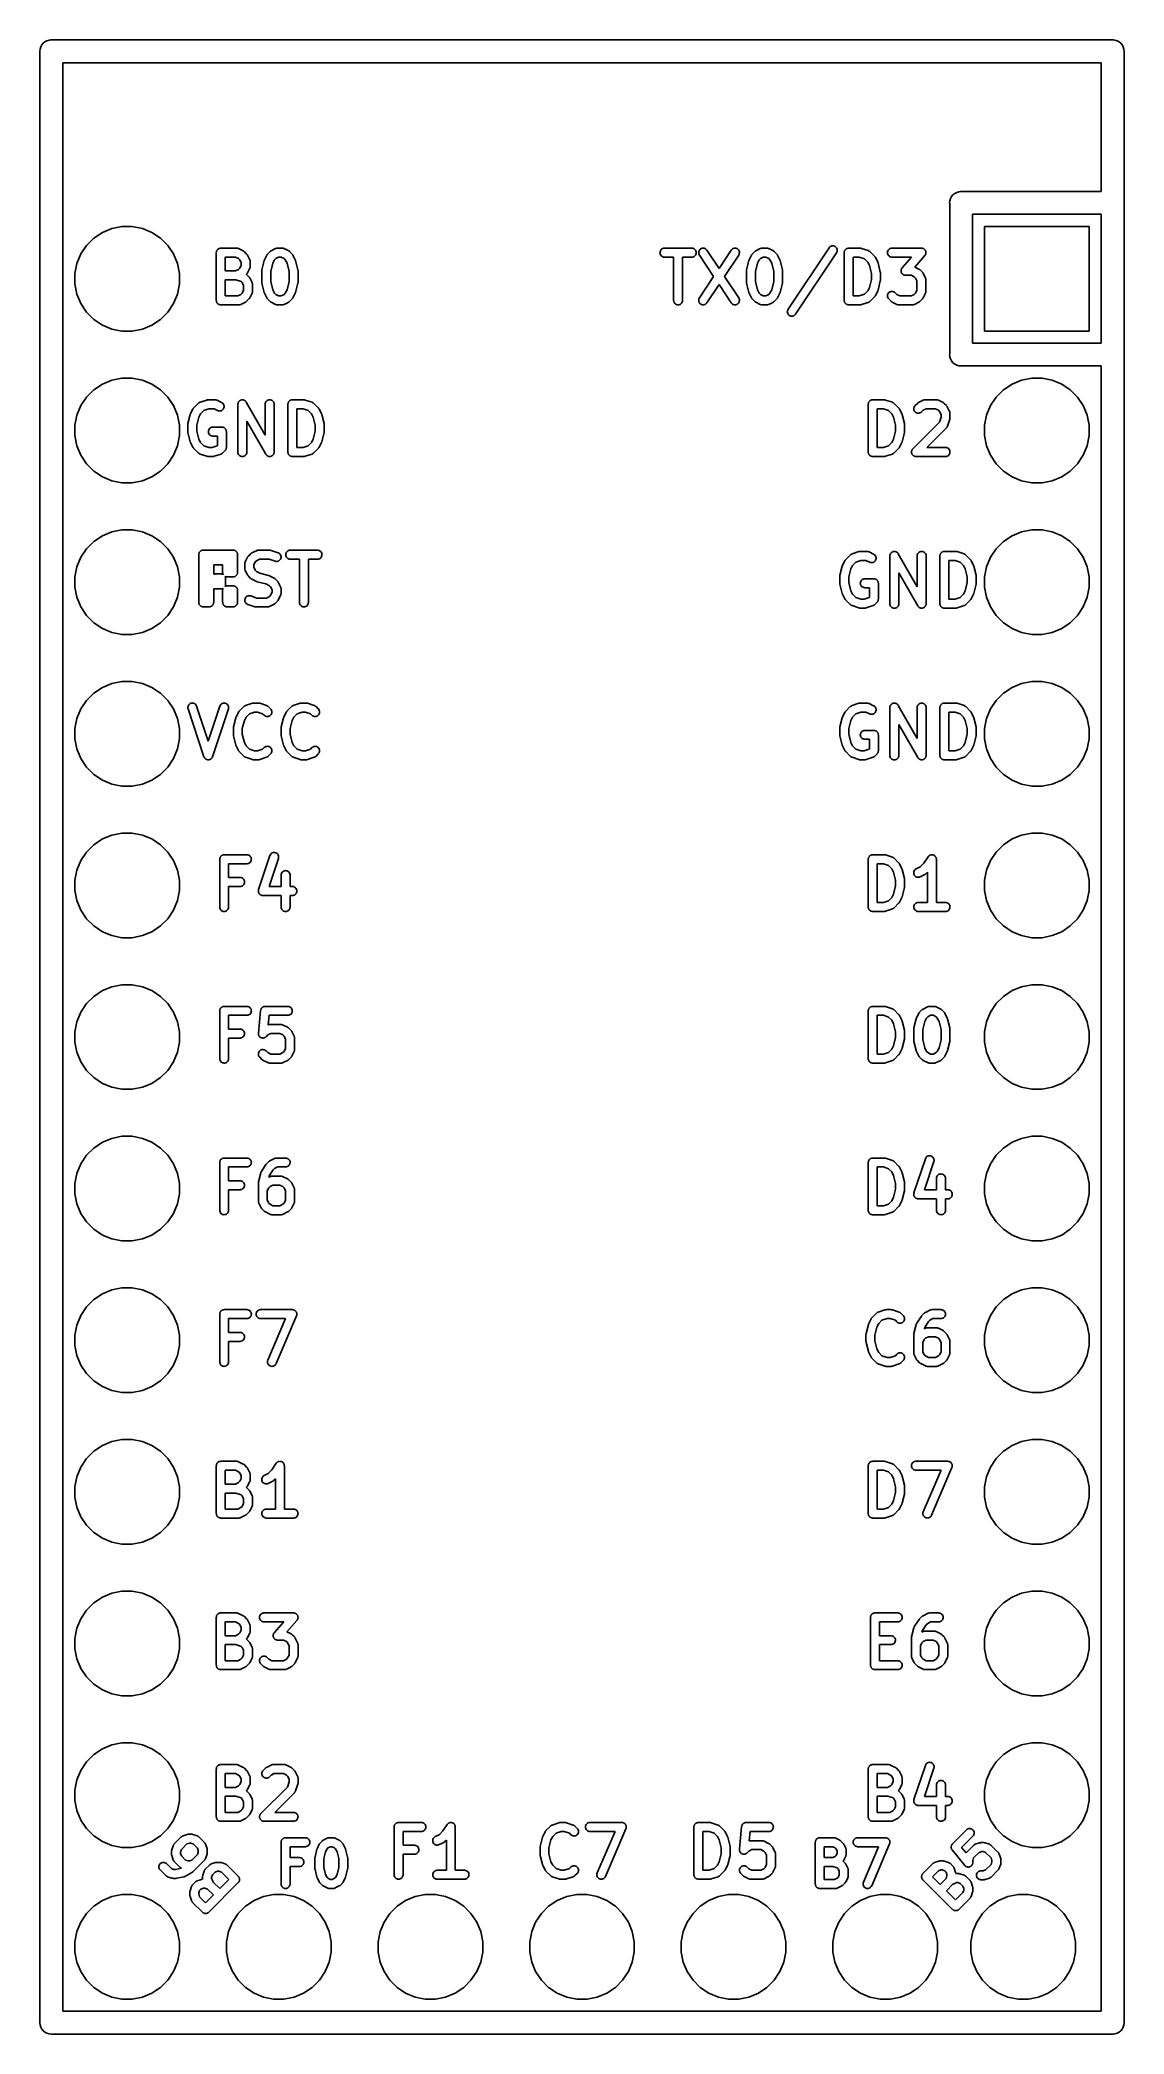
# Model space of a CAD drawing. Extents: x -557.2 to -539.1, y -88 to -54.6.
import ezdxf

# ---------------------------------------------------------------- set-up
doc = ezdxf.new("R2010")
doc.units = 0
doc.layers.add('BLACK', color=7, linetype='CONTINUOUS')

msp = doc.modelspace()

# ---------------------------------------------------------------- linework, layer by layer
at = {"layer": 'BLACK', "linetype": 'CONTINUOUS'}
for p, q in [((-557.239, -54.7878), (-557.235, -54.7505)), ((-557.235, -54.7505), (-557.224, -54.7145)), ((-557.224, -54.7145), (-557.207, -54.6815)), ((-557.207, -54.6815), (-557.183, -54.6524)), ((-557.183, -54.6524), (-557.154, -54.6286)), ((-557.154, -54.6286), (-557.121, -54.6109)), ((-557.121, -54.6109), (-557.085, -54.6001)), ((-557.085, -54.6001), (-557.057, -54.5973)), ((-557.057, -54.5973), (-557.047, -54.5964)), ((-557.047, -54.5964), (-557.038, -54.5973)), ((-557.038, -54.5973), (-539.277, -54.5973)), ((-539.277, -54.5973), (-539.267, -54.5964)), ((-539.267, -54.5964), (-539.258, -54.5973)), ((-539.258, -54.5973), (-539.23, -54.6001)), ((-539.23, -54.6001), (-539.194, -54.6109)), ((-539.194, -54.6109), (-539.161, -54.6286)), ((-539.161, -54.6286), (-539.132, -54.6524)), ((-539.132, -54.6524), (-539.108, -54.6815)), ((-539.108, -54.6815), (-539.091, -54.7145)), ((-539.091, -54.7145), (-539.08, -54.7505)), ((-539.08, -54.7505), (-539.076, -54.7878)), ((-557.238, -54.7972), (-557.239, -54.7878)), ((-557.238, -87.7984), (-557.238, -54.7972)), ((-556.857, -54.9783), (-556.857, -87.6173)), ((-539.458, -54.9783), (-556.857, -54.9783)), ((-539.458, -57.1373), (-539.458, -54.9783)), ((-539.076, -54.7878), (-539.077, -54.7972)), ((-539.077, -54.7972), (-539.077, -57.3184)), ((-541.999, -57.3278), (-541.995, -57.2905)), ((-541.998, -57.3372), (-541.999, -57.3278)), ((-541.998, -59.8584), (-541.998, -57.3372)), ((-541.995, -57.2905), (-541.984, -57.2545)), ((-541.984, -57.2545), (-541.967, -57.2215)), ((-541.967, -57.2215), (-541.943, -57.1924)), ((-541.943, -57.1924), (-541.914, -57.1686)), ((-541.914, -57.1686), (-541.881, -57.1509)), ((-541.881, -57.1509), (-541.845, -57.1401)), ((-541.845, -57.1401), (-541.817, -57.1373)), ((-541.817, -57.1373), (-541.807, -57.1364)), ((-541.807, -57.1364), (-541.798, -57.1373)), ((-541.798, -57.1373), (-539.458, -57.1373)), ((-539.077, -57.3184), (-539.076, -57.3278)), ((-539.076, -57.3278), (-539.077, -57.3372)), ((-539.077, -57.3372), (-539.077, -59.8584)), ((-556.192, -57.8212), (-556.033, -57.7552)), ((-556.033, -57.7552), (-555.864, -57.7215)), ((-555.864, -57.7215), (-555.691, -57.7215)), ((-555.691, -57.7215), (-555.522, -57.7552)), ((-555.522, -57.7552), (-555.362, -57.8212)), ((-541.617, -57.5183), (-541.617, -59.6773)), ((-539.458, -57.5183), (-541.617, -57.5183)), ((-541.414, -59.4741), (-541.414, -57.7215)), ((-541.414, -57.7215), (-539.661, -57.7215)), ((-539.661, -57.7215), (-539.661, -59.4741)), ((-539.458, -59.6773), (-539.458, -57.5183)), ((-556.554, -58.1827), (-556.458, -58.0392)), ((-556.458, -58.0392), (-556.336, -57.9171)), ((-556.336, -57.9171), (-556.192, -57.8212)), ((-555.362, -57.8212), (-555.219, -57.9171)), ((-555.219, -57.9171), (-555.097, -58.0392)), ((-555.097, -58.0392), (-555.001, -58.1827)), ((-554.274, -58.124), (-554.271, -58.1178)), ((-554.271, -58.1173), (-554.266, -58.1119)), ((-554.271, -58.1176), (-554.271, -58.1173)), ((-554.271, -58.1178), (-554.271, -58.1176)), ((-554.266, -58.1119), (-554.262, -58.1065)), ((-554.262, -58.1063), (-554.261, -58.1061)), ((-554.262, -58.1065), (-554.262, -58.1063)), ((-554.261, -58.1061), (-554.256, -58.1017)), ((-554.256, -58.1017), (-554.25, -58.0972)), ((-554.25, -58.0969), (-554.244, -58.0937)), ((-554.25, -58.0971), (-554.25, -58.0969)), ((-554.25, -58.0972), (-554.25, -58.0971)), ((-554.244, -58.0937), (-554.237, -58.0904)), ((-554.237, -58.0902), (-554.23, -58.0882)), ((-554.237, -58.0903), (-554.237, -58.0902)), ((-554.237, -58.0904), (-554.237, -58.0903)), ((-554.23, -58.0882), (-554.223, -58.0861)), ((-554.223, -58.086), (-554.216, -58.0854)), ((-554.223, -58.0861), (-554.223, -58.086)), ((-554.223, -58.0861), (-554.223, -58.0861)), ((-554.216, -58.0854), (-554.209, -58.0847)), ((-554.209, -58.0847), (-553.942, -58.0847)), ((-553.942, -58.0847), (-553.941, -58.0847)), ((-553.941, -58.0847), (-553.939, -58.085)), ((-553.939, -58.085), (-553.937, -58.0849)), ((-553.937, -58.0849), (-553.932, -58.0858)), ((-553.932, -58.0858), (-553.927, -58.0863)), ((-553.927, -58.0863), (-553.925, -58.087)), ((-553.925, -58.087), (-553.922, -58.0874)), ((-553.922, -58.0874), (-553.918, -58.0892)), ((-553.918, -58.0892), (-553.913, -58.0908)), ((-553.913, -58.0908), (-553.911, -58.0918)), ((-553.911, -58.0918), (-553.909, -58.0926)), ((-553.909, -58.0926), (-553.832, -58.1307)), ((-553.366, -58.1307), (-553.29, -58.0926)), ((-553.29, -58.0926), (-553.289, -58.0922)), ((-553.289, -58.0922), (-553.287, -58.0914)), ((-553.287, -58.0914), (-553.285, -58.0904)), ((-553.285, -58.0904), (-553.28, -58.0889)), ((-553.28, -58.0889), (-553.275, -58.0871)), ((-553.275, -58.0871), (-553.273, -58.0868)), ((-553.273, -58.0868), (-553.271, -58.0861)), ((-553.271, -58.0861), (-553.266, -58.0856)), ((-553.266, -58.0856), (-553.261, -58.0848)), ((-553.261, -58.0848), (-553.259, -58.0849)), ((-553.259, -58.0849), (-553.256, -58.0847)), ((-553.256, -58.0847), (-553.18, -58.0847)), ((-553.18, -58.0847), (-553.179, -58.0847)), ((-553.179, -58.0847), (-553.177, -58.085)), ((-553.177, -58.085), (-553.175, -58.0849)), ((-553.175, -58.0849), (-553.17, -58.0858)), ((-553.17, -58.0858), (-553.165, -58.0863)), ((-553.165, -58.0863), (-553.163, -58.087)), ((-553.163, -58.087), (-553.16, -58.0874)), ((-553.16, -58.0874), (-553.156, -58.0892)), ((-553.156, -58.0892), (-553.151, -58.0908)), ((-553.151, -58.0908), (-553.149, -58.0918)), ((-553.149, -58.0918), (-553.147, -58.0926)), ((-553.147, -58.0926), (-553.071, -58.1307)), ((-546.845, -58.1306), (-546.838, -58.1178)), ((-546.838, -58.1178), (-546.829, -58.1065)), ((-546.829, -58.1065), (-546.818, -58.0972)), ((-546.818, -58.0972), (-546.805, -58.0904)), ((-546.805, -58.0904), (-546.791, -58.0861)), ((-546.791, -58.0861), (-546.776, -58.0847)), ((-546.776, -58.0847), (-546.319, -58.0847)), ((-546.319, -58.0847), (-546.318, -58.0847)), ((-546.318, -58.0847), (-546.303, -58.0863)), ((-546.303, -58.0863), (-546.289, -58.0908)), ((-546.289, -58.0908), (-546.276, -58.0978)), ((-546.276, -58.0978), (-546.265, -58.1072)), ((-546.265, -58.1072), (-546.256, -58.1186)), ((-546.256, -58.1186), (-546.249, -58.1316)), ((-546.197, -58.1303), (-546.19, -58.1174)), ((-546.19, -58.1174), (-546.181, -58.1062)), ((-546.181, -58.1062), (-546.17, -58.097)), ((-546.17, -58.097), (-546.157, -58.0902)), ((-546.157, -58.0902), (-546.143, -58.0861)), ((-546.143, -58.0861), (-546.128, -58.0847)), ((-546.128, -58.0847), (-546.113, -58.0862)), ((-546.113, -58.0862), (-546.099, -58.0905)), ((-546.099, -58.0905), (-546.087, -58.0975)), ((-546.087, -58.0975), (-546.075, -58.1068)), ((-546.075, -58.1068), (-546.066, -58.1181)), ((-546.066, -58.1181), (-545.862, -58.4245)), ((-545.862, -58.4245), (-545.657, -58.1181)), ((-545.657, -58.1172), (-545.647, -58.106)), ((-545.657, -58.1181), (-545.657, -58.1172)), ((-545.647, -58.106), (-545.636, -58.0969)), ((-545.636, -58.0969), (-545.623, -58.0901)), ((-545.623, -58.0901), (-545.609, -58.086)), ((-545.609, -58.086), (-545.594, -58.0847)), ((-545.594, -58.0847), (-545.58, -58.0863)), ((-545.58, -58.0863), (-545.566, -58.0906)), ((-545.566, -58.0906), (-545.553, -58.0976)), ((-545.553, -58.0976), (-545.542, -58.1069)), ((-545.542, -58.1069), (-545.533, -58.1183)), ((-545.533, -58.1183), (-545.526, -58.1312)), ((-545.248, -58.1307), (-545.171, -58.0926)), ((-545.171, -58.0922), (-545.168, -58.0914)), ((-545.171, -58.0926), (-545.171, -58.0922)), ((-545.168, -58.0914), (-545.166, -58.0904)), ((-545.166, -58.0904), (-545.162, -58.0889)), ((-545.162, -58.0889), (-545.157, -58.0871)), ((-545.157, -58.0871), (-545.155, -58.0868)), ((-545.155, -58.0868), (-545.152, -58.0861)), ((-545.152, -58.0861), (-545.147, -58.0856)), ((-545.147, -58.0856), (-545.142, -58.0848)), ((-545.142, -58.0848), (-545.14, -58.0849)), ((-545.14, -58.0849), (-545.138, -58.0847)), ((-545.138, -58.0847), (-545.062, -58.0847)), ((-545.062, -58.0847), (-545.061, -58.0847)), ((-545.061, -58.0847), (-545.058, -58.085)), ((-545.058, -58.085), (-545.056, -58.0849)), ((-545.056, -58.0849), (-545.051, -58.0858)), ((-545.051, -58.0858), (-545.046, -58.0863)), ((-545.046, -58.0863), (-545.044, -58.087)), ((-545.044, -58.087), (-545.042, -58.0874)), ((-545.042, -58.0874), (-545.037, -58.0892)), ((-545.037, -58.0892), (-545.032, -58.0908)), ((-545.032, -58.0908), (-545.03, -58.0918)), ((-545.03, -58.0918), (-545.028, -58.0926)), ((-545.028, -58.0926), (-544.952, -58.1307)), ((-544.705, -59.1086), (-544.019, -58.08)), ((-544.019, -58.0791), (-544.009, -58.0679)), ((-544.019, -58.08), (-544.019, -58.0791)), ((-544.009, -58.0679), (-543.998, -58.0588)), ((-543.998, -58.0588), (-543.985, -58.052)), ((-543.985, -58.052), (-543.971, -58.0479)), ((-543.971, -58.0479), (-543.956, -58.0466)), ((-543.956, -58.0466), (-543.942, -58.0482)), ((-543.942, -58.0482), (-543.928, -58.0525)), ((-543.928, -58.0525), (-543.915, -58.0595)), ((-543.915, -58.0595), (-543.904, -58.0688)), ((-543.904, -58.0688), (-543.894, -58.0802)), ((-543.894, -58.0802), (-543.888, -58.0931)), ((-543.888, -58.0931), (-543.883, -58.1072)), ((-543.883, -58.1072), (-543.882, -58.1217)), ((-543.756, -58.124), (-543.752, -58.1178)), ((-543.752, -58.1173), (-543.748, -58.1119)), ((-543.752, -58.1176), (-543.752, -58.1173)), ((-543.752, -58.1178), (-543.752, -58.1176)), ((-543.748, -58.1119), (-543.743, -58.1065)), ((-543.743, -58.1061), (-543.737, -58.1017)), ((-543.743, -58.1063), (-543.743, -58.1061)), ((-543.743, -58.1065), (-543.743, -58.1063)), ((-543.737, -58.1017), (-543.732, -58.0972)), ((-543.732, -58.0971), (-543.731, -58.0969)), ((-543.732, -58.0972), (-543.732, -58.0971)), ((-543.731, -58.0969), (-543.725, -58.0937)), ((-543.725, -58.0937), (-543.719, -58.0904)), ((-543.719, -58.0903), (-543.718, -58.0902)), ((-543.719, -58.0904), (-543.719, -58.0903)), ((-543.718, -58.0902), (-543.712, -58.0882)), ((-543.712, -58.0882), (-543.705, -58.0861)), ((-543.705, -58.0861), (-543.704, -58.086)), ((-543.705, -58.0861), (-543.705, -58.0861)), ((-543.704, -58.086), (-543.697, -58.0854)), ((-543.697, -58.0854), (-543.69, -58.0847)), ((-543.69, -58.0847), (-543.5, -58.0847)), ((-543.5, -58.0847), (-543.499, -58.0847)), ((-543.499, -58.0847), (-543.495, -58.0852)), ((-543.495, -58.0852), (-543.49, -58.0853)), ((-543.49, -58.0853), (-543.487, -58.086)), ((-543.487, -58.086), (-543.484, -58.0863)), ((-543.484, -58.0863), (-543.48, -58.0876)), ((-543.48, -58.0876), (-543.476, -58.0886)), ((-543.476, -58.0886), (-543.362, -58.1266)), ((-543.036, -58.1306), (-543.029, -58.1178)), ((-543.029, -58.1178), (-543.019, -58.1065)), ((-543.019, -58.1065), (-543.008, -58.0972)), ((-543.008, -58.0972), (-542.995, -58.0904)), ((-542.995, -58.0904), (-542.981, -58.0861)), ((-542.981, -58.0861), (-542.966, -58.0847)), ((-542.966, -58.0847), (-542.471, -58.0847)), ((-542.471, -58.0847), (-542.47, -58.0847)), ((-542.47, -58.0847), (-542.466, -58.0852)), ((-542.466, -58.0852), (-542.461, -58.0854)), ((-542.461, -58.0854), (-542.458, -58.0861)), ((-542.458, -58.0861), (-542.456, -58.0863)), ((-542.456, -58.0863), (-542.451, -58.0878)), ((-542.451, -58.0878), (-542.447, -58.0889)), ((-542.447, -58.0889), (-542.444, -58.09)), ((-542.444, -58.09), (-542.442, -58.0908)), ((-542.442, -58.0908), (-542.438, -58.093)), ((-542.438, -58.093), (-542.433, -58.095)), ((-542.433, -58.095), (-542.431, -58.0966)), ((-542.431, -58.0966), (-542.429, -58.0978)), ((-542.429, -58.0978), (-542.425, -58.1008)), ((-542.425, -58.1008), (-542.421, -58.1036)), ((-542.421, -58.1036), (-542.42, -58.1055)), ((-542.42, -58.1055), (-542.418, -58.1072)), ((-542.418, -58.1072), (-542.415, -58.1109)), ((-542.415, -58.1109), (-542.412, -58.1143)), ((-542.412, -58.1143), (-542.41, -58.1166)), ((-542.41, -58.1166), (-542.408, -58.1186)), ((-542.408, -58.1186), (-542.406, -58.1228)), ((-556.654, -58.5115), (-556.62, -58.3422)), ((-556.62, -58.3422), (-556.554, -58.1827)), ((-555.001, -58.1827), (-554.935, -58.3422)), ((-554.935, -58.3422), (-554.901, -58.5115)), ((-554.284, -58.1587), (-554.283, -58.1516)), ((-554.284, -58.1592), (-554.284, -58.1587)), ((-554.284, -58.1597), (-554.284, -58.1592)), ((-554.284, -58.1592), (-554.284, -58.1592)), ((-554.284, -58.1592), (-554.284, -58.1592)), ((-554.284, -58.9597), (-554.284, -58.1597)), ((-554.283, -58.1516), (-554.282, -58.1446)), ((-554.282, -58.1441), (-554.28, -58.1374)), ((-554.282, -58.1444), (-554.282, -58.1441)), ((-554.282, -58.1446), (-554.282, -58.1444)), ((-554.28, -58.1374), (-554.278, -58.1306)), ((-554.278, -58.1302), (-554.274, -58.124)), ((-554.278, -58.1304), (-554.278, -58.1302)), ((-554.278, -58.1306), (-554.278, -58.1304)), ((-554.134, -58.2347), (-554.134, -58.4657)), ((-553.96, -58.2347), (-554.134, -58.2347)), ((-553.91, -58.2594), (-553.96, -58.2347)), ((-553.96, -58.4657), (-553.91, -58.4409)), ((-553.89, -58.2803), (-553.91, -58.2594)), ((-553.91, -58.4409), (-553.89, -58.42)), ((-553.865, -58.3298), (-553.89, -58.2803)), ((-553.89, -58.42), (-553.865, -58.3706)), ((-553.865, -58.3706), (-553.865, -58.3298)), ((-553.832, -58.1307), (-553.832, -58.1312)), ((-553.832, -58.1312), (-553.828, -58.1335)), ((-553.828, -58.1335), (-553.824, -58.1355)), ((-553.824, -58.1355), (-553.822, -58.1375)), ((-553.822, -58.1375), (-553.819, -58.1392)), ((-553.819, -58.1392), (-553.816, -58.1421)), ((-553.816, -58.1421), (-553.813, -58.1448)), ((-553.813, -58.1448), (-553.775, -58.1829)), ((-553.775, -58.1829), (-553.774, -58.1836)), ((-553.774, -58.1836), (-553.772, -58.1869)), ((-553.772, -58.1869), (-553.769, -58.19)), ((-553.769, -58.19), (-553.767, -58.1926)), ((-553.767, -58.1926), (-553.765, -58.195)), ((-553.765, -58.195), (-553.763, -58.1988)), ((-553.763, -58.1988), (-553.761, -58.2024)), ((-553.761, -58.2024), (-553.723, -58.2785)), ((-553.723, -58.4218), (-553.761, -58.498)), ((-553.723, -58.2785), (-553.722, -58.2795)), ((-553.722, -58.4198), (-553.723, -58.4218)), ((-553.722, -58.2795), (-553.722, -58.2816)), ((-553.722, -58.2816), (-553.72, -58.2835)), ((-553.721, -58.4178), (-553.722, -58.4198)), ((-553.719, -58.4129), (-553.721, -58.4178)), ((-553.72, -58.2835), (-553.719, -58.2884)), ((-553.719, -58.2884), (-553.717, -58.2932)), ((-553.718, -58.4081), (-553.719, -58.4129)), ((-553.717, -58.406), (-553.718, -58.4081)), ((-553.717, -58.2932), (-553.717, -58.2954)), ((-553.717, -58.2954), (-553.716, -58.2975)), ((-553.716, -58.4039), (-553.717, -58.406)), ((-553.716, -58.2975), (-553.716, -58.3026)), ((-553.716, -58.3026), (-553.715, -58.3077)), ((-553.715, -58.3937), (-553.716, -58.3988)), ((-553.716, -58.3988), (-553.716, -58.4039)), ((-553.715, -58.3077), (-553.715, -58.3099)), ((-553.715, -58.3099), (-553.715, -58.3121)), ((-553.715, -58.3121), (-553.715, -58.3883)), ((-553.715, -58.3883), (-553.715, -58.3893)), ((-553.715, -58.3893), (-553.715, -58.3915)), ((-553.715, -58.3915), (-553.715, -58.3937)), ((-553.522, -58.4608), (-553.521, -58.4548)), ((-553.521, -58.4548), (-553.52, -58.4489)), ((-553.52, -58.4463), (-553.482, -58.2939)), ((-553.52, -58.4476), (-553.52, -58.4463)), ((-553.52, -58.4489), (-553.52, -58.4476)), ((-553.482, -58.2939), (-553.481, -58.2929)), ((-553.481, -58.2922), (-553.479, -58.2857)), ((-553.481, -58.2926), (-553.481, -58.2922)), ((-553.481, -58.2929), (-553.481, -58.2926)), ((-553.479, -58.2857), (-553.476, -58.2792)), ((-553.476, -58.2785), (-553.438, -58.2024)), ((-553.476, -58.2789), (-553.476, -58.2785)), ((-553.476, -58.2792), (-553.476, -58.2789)), ((-553.438, -58.2024), (-553.437, -58.2014)), ((-553.437, -58.2014), (-553.435, -58.1979)), ((-553.435, -58.1979), (-553.433, -58.1942)), ((-553.433, -58.1942), (-553.431, -58.1918)), ((-553.431, -58.1918), (-553.429, -58.1891)), ((-553.429, -58.1891), (-553.426, -58.1861)), ((-553.426, -58.1861), (-553.424, -58.1829)), ((-553.424, -58.1829), (-553.386, -58.1448)), ((-553.386, -58.1448), (-553.385, -58.144)), ((-553.385, -58.144), (-553.382, -58.1414)), ((-553.382, -58.1414), (-553.379, -58.1385)), ((-553.379, -58.1385), (-553.376, -58.1368)), ((-553.376, -58.1368), (-553.374, -58.1349)), ((-553.374, -58.1349), (-553.37, -58.133)), ((-553.338, -58.3383), (-553.372, -58.4737)), ((-553.37, -58.133), (-553.366, -58.1307)), ((-553.309, -58.2803), (-553.338, -58.3383)), ((-553.288, -58.2594), (-553.309, -58.2803)), ((-553.239, -58.2347), (-553.288, -58.2594)), ((-553.198, -58.2347), (-553.239, -58.2347)), ((-553.149, -58.2594), (-553.198, -58.2347)), ((-553.128, -58.2803), (-553.149, -58.2594)), ((-553.099, -58.3383), (-553.128, -58.2803)), ((-553.065, -58.4737), (-553.099, -58.3383)), ((-553.071, -58.1307), (-553.07, -58.1312)), ((-553.07, -58.1312), (-553.066, -58.1335)), ((-553.066, -58.1335), (-553.062, -58.1355)), ((-553.062, -58.1355), (-553.06, -58.1375)), ((-553.06, -58.1375), (-553.057, -58.1392)), ((-553.057, -58.1392), (-553.054, -58.1421)), ((-553.054, -58.1421), (-553.051, -58.1448)), ((-553.051, -58.1448), (-553.013, -58.1829)), ((-553.013, -58.1829), (-553.012, -58.1836)), ((-553.012, -58.1836), (-553.01, -58.1869)), ((-553.01, -58.1869), (-553.007, -58.19)), ((-553.007, -58.19), (-553.005, -58.1926)), ((-553.005, -58.1926), (-553.003, -58.195)), ((-553.003, -58.195), (-553.001, -58.1988)), ((-553.001, -58.1988), (-552.999, -58.2024)), ((-552.999, -58.2024), (-552.961, -58.2785)), ((-552.961, -58.2785), (-552.96, -58.2795)), ((-552.96, -58.2795), (-552.96, -58.2798)), ((-552.96, -58.2798), (-552.96, -58.2801)), ((-552.96, -58.2801), (-552.958, -58.2867)), ((-552.958, -58.2867), (-552.955, -58.2932)), ((-552.955, -58.2932), (-552.955, -58.2936)), ((-552.955, -58.2936), (-552.955, -58.2939)), ((-552.955, -58.2939), (-552.917, -58.4463)), ((-552.917, -58.4463), (-552.917, -58.4473)), ((-552.917, -58.4473), (-552.917, -58.4486)), ((-552.917, -58.4486), (-552.916, -58.4499)), ((-552.916, -58.4499), (-552.916, -58.4559)), ((-546.851, -58.1592), (-546.849, -58.1446)), ((-546.85, -58.1738), (-546.851, -58.1592)), ((-546.846, -58.1878), (-546.85, -58.1738)), ((-546.849, -58.1446), (-546.845, -58.1306)), ((-546.839, -58.2008), (-546.846, -58.1878)), ((-546.83, -58.2122), (-546.839, -58.2008)), ((-546.818, -58.2216), (-546.83, -58.2122)), ((-546.806, -58.2286), (-546.818, -58.2216)), ((-546.792, -58.2331), (-546.806, -58.2286)), ((-546.777, -58.2347), (-546.792, -58.2331)), ((-546.776, -58.2347), (-546.777, -58.2347)), ((-546.622, -58.2347), (-546.776, -58.2347)), ((-546.622, -58.9597), (-546.622, -58.2347)), ((-546.319, -58.2347), (-546.472, -58.2347)), ((-546.472, -58.2347), (-546.472, -58.9597)), ((-546.304, -58.2333), (-546.319, -58.2347)), ((-546.29, -58.229), (-546.304, -58.2333)), ((-546.277, -58.2222), (-546.29, -58.229)), ((-546.266, -58.2129), (-546.277, -58.2222)), ((-546.257, -58.2016), (-546.266, -58.2129)), ((-546.25, -58.1888), (-546.257, -58.2016)), ((-546.245, -58.1748), (-546.25, -58.1888)), ((-546.249, -58.1316), (-546.245, -58.1456)), ((-546.245, -58.1456), (-546.244, -58.1602)), ((-546.244, -58.1602), (-546.245, -58.1748)), ((-546.203, -58.1588), (-546.202, -58.1442)), ((-546.202, -58.1734), (-546.203, -58.1588)), ((-546.202, -58.1442), (-546.197, -58.1303)), ((-546.198, -58.1874), (-546.202, -58.1734)), ((-546.191, -58.2004), (-546.198, -58.1874)), ((-546.191, -58.2013), (-546.191, -58.2004)), ((-545.952, -58.5597), (-546.191, -58.2013)), ((-545.533, -58.2013), (-545.772, -58.5597)), ((-545.526, -58.1884), (-545.533, -58.2013)), ((-545.526, -58.1312), (-545.521, -58.1453)), ((-545.522, -58.1744), (-545.526, -58.1884)), ((-545.52, -58.1598), (-545.522, -58.1744)), ((-545.521, -58.1453), (-545.52, -58.1598)), ((-545.403, -58.4608), (-545.402, -58.4548)), ((-545.402, -58.4489), (-545.401, -58.4476)), ((-545.402, -58.4548), (-545.402, -58.4489)), ((-545.401, -58.4463), (-545.363, -58.2939)), ((-545.401, -58.4476), (-545.401, -58.4463)), ((-545.363, -58.2922), (-545.36, -58.2857)), ((-545.363, -58.2926), (-545.363, -58.2922)), ((-545.363, -58.2929), (-545.363, -58.2926)), ((-545.363, -58.2939), (-545.363, -58.2929)), ((-545.36, -58.2857), (-545.358, -58.2792)), ((-545.358, -58.2792), (-545.357, -58.2789)), ((-545.357, -58.2785), (-545.319, -58.2024)), ((-545.357, -58.2789), (-545.357, -58.2785)), ((-545.319, -58.2014), (-545.317, -58.1979)), ((-545.319, -58.2024), (-545.319, -58.2014)), ((-545.317, -58.1979), (-545.315, -58.1942)), ((-545.315, -58.1942), (-545.313, -58.1918)), ((-545.313, -58.1918), (-545.311, -58.1891)), ((-545.311, -58.1891), (-545.308, -58.1861)), ((-545.308, -58.1861), (-545.305, -58.1829)), ((-545.305, -58.1829), (-545.267, -58.1448)), ((-545.267, -58.1448), (-545.266, -58.144)), ((-545.266, -58.144), (-545.263, -58.1414)), ((-545.263, -58.1414), (-545.26, -58.1385)), ((-545.26, -58.1385), (-545.257, -58.1368)), ((-545.257, -58.1368), (-545.255, -58.1349)), ((-545.255, -58.1349), (-545.251, -58.133)), ((-545.22, -58.3383), (-545.253, -58.4737)), ((-545.251, -58.133), (-545.248, -58.1307)), ((-545.191, -58.2803), (-545.22, -58.3383)), ((-545.17, -58.2594), (-545.191, -58.2803)), ((-545.12, -58.2347), (-545.17, -58.2594)), ((-545.079, -58.2347), (-545.12, -58.2347)), ((-545.03, -58.2594), (-545.079, -58.2347)), ((-545.009, -58.2803), (-545.03, -58.2594)), ((-544.98, -58.3383), (-545.009, -58.2803)), ((-544.946, -58.4737), (-544.98, -58.3383)), ((-544.952, -58.1307), (-544.951, -58.1312)), ((-544.951, -58.1312), (-544.948, -58.1335)), ((-544.948, -58.1335), (-544.944, -58.1355)), ((-544.944, -58.1355), (-544.941, -58.1375)), ((-544.941, -58.1375), (-544.939, -58.1392)), ((-544.939, -58.1392), (-544.936, -58.1421)), ((-544.936, -58.1421), (-544.932, -58.1448)), ((-544.932, -58.1448), (-544.894, -58.1829)), ((-544.894, -58.1829), (-544.894, -58.1836)), ((-544.894, -58.1836), (-544.891, -58.1869)), ((-544.891, -58.1869), (-544.888, -58.19)), ((-544.888, -58.19), (-544.886, -58.1926)), ((-544.886, -58.1926), (-544.885, -58.195)), ((-544.885, -58.195), (-544.883, -58.1988)), ((-544.883, -58.1988), (-544.88, -58.2024)), ((-544.88, -58.2024), (-544.842, -58.2785)), ((-544.842, -58.2785), (-544.842, -58.2795)), ((-544.842, -58.2795), (-544.842, -58.2798)), ((-544.842, -58.2798), (-544.841, -58.2801)), ((-544.841, -58.2801), (-544.839, -58.2867)), ((-544.839, -58.2867), (-544.837, -58.2932)), ((-544.837, -58.2932), (-544.837, -58.2936)), ((-544.837, -58.2936), (-544.837, -58.2939)), ((-544.837, -58.2939), (-544.798, -58.4463)), ((-544.798, -58.4463), (-544.798, -58.4473)), ((-544.798, -58.4473), (-544.798, -58.4486)), ((-544.798, -58.4486), (-544.798, -58.4499)), ((-544.798, -58.4499), (-544.797, -58.4559)), ((-543.895, -58.1632), (-544.58, -59.1918)), ((-543.888, -58.1503), (-543.895, -58.1632)), ((-543.883, -58.1363), (-543.888, -58.1503)), ((-543.882, -58.1217), (-543.883, -58.1363)), ((-543.765, -58.1587), (-543.764, -58.1516)), ((-543.765, -58.1592), (-543.765, -58.1587)), ((-543.765, -58.1597), (-543.765, -58.1592)), ((-543.765, -58.1592), (-543.765, -58.1592)), ((-543.765, -58.1592), (-543.765, -58.1592)), ((-543.765, -58.9597), (-543.765, -58.1597)), ((-543.764, -58.1441), (-543.762, -58.1374)), ((-543.764, -58.1444), (-543.764, -58.1441)), ((-543.764, -58.1446), (-543.764, -58.1444)), ((-543.764, -58.1516), (-543.764, -58.1446)), ((-543.762, -58.1374), (-543.759, -58.1306)), ((-543.759, -58.1302), (-543.756, -58.124)), ((-543.759, -58.1304), (-543.759, -58.1302)), ((-543.759, -58.1306), (-543.759, -58.1304)), ((-543.615, -58.2347), (-543.615, -58.8847)), ((-543.512, -58.2347), (-543.615, -58.2347)), ((-543.426, -58.2634), (-543.512, -58.2347)), ((-543.371, -58.3184), (-543.426, -58.2634)), ((-543.342, -58.3764), (-543.371, -58.3184)), ((-543.362, -58.1266), (-543.361, -58.127)), ((-543.361, -58.127), (-543.359, -58.1279)), ((-543.359, -58.1279), (-543.357, -58.1286)), ((-543.357, -58.1286), (-543.352, -58.131)), ((-543.352, -58.131), (-543.348, -58.1331)), ((-543.348, -58.1331), (-543.346, -58.1344)), ((-543.346, -58.1344), (-543.344, -58.1355)), ((-543.344, -58.1355), (-543.34, -58.1387)), ((-543.308, -58.5118), (-543.342, -58.3764)), ((-543.34, -58.1387), (-543.336, -58.1417)), ((-543.336, -58.1417), (-543.334, -58.1434)), ((-543.334, -58.1434), (-543.332, -58.1448)), ((-543.332, -58.1448), (-543.256, -58.221)), ((-543.256, -58.221), (-543.256, -58.2217)), ((-543.256, -58.2217), (-543.253, -58.225)), ((-543.253, -58.225), (-543.25, -58.2281)), ((-543.25, -58.2281), (-543.248, -58.2307)), ((-543.248, -58.2307), (-543.246, -58.2331)), ((-543.246, -58.2331), (-543.244, -58.2369)), ((-543.244, -58.2369), (-543.242, -58.2404)), ((-543.242, -58.2404), (-543.204, -58.3166)), ((-543.204, -58.3166), (-543.204, -58.3176)), ((-543.204, -58.3176), (-543.204, -58.3179)), ((-543.204, -58.3179), (-543.203, -58.3182)), ((-543.203, -58.3182), (-543.201, -58.3248)), ((-543.201, -58.3248), (-543.199, -58.3313)), ((-543.199, -58.3313), (-543.199, -58.3317)), ((-543.199, -58.3317), (-543.198, -58.332)), ((-543.198, -58.332), (-543.16, -58.4844)), ((-543.041, -58.1592), (-543.04, -58.1446)), ((-543.04, -58.1738), (-543.041, -58.1592)), ((-543.04, -58.1446), (-543.036, -58.1306)), ((-543.036, -58.1878), (-543.04, -58.1738)), ((-543.029, -58.2008), (-543.036, -58.1878)), ((-543.02, -58.2122), (-543.029, -58.2008)), ((-543.009, -58.2216), (-543.02, -58.2122)), ((-542.996, -58.2286), (-543.009, -58.2216)), ((-542.982, -58.2331), (-542.996, -58.2286)), ((-542.968, -58.2347), (-542.982, -58.2331)), ((-542.966, -58.2347), (-542.968, -58.2347)), ((-542.637, -58.2347), (-542.966, -58.2347)), ((-542.812, -58.452), (-542.811, -58.4494)), ((-542.812, -58.4546), (-542.812, -58.452)), ((-542.812, -58.4593), (-542.812, -58.4546)), ((-542.811, -58.4494), (-542.81, -58.4449)), ((-542.81, -58.4449), (-542.809, -58.4403)), ((-542.809, -58.4403), (-542.808, -58.4379)), ((-542.808, -58.4379), (-542.807, -58.4354)), ((-542.807, -58.4354), (-542.805, -58.4313)), ((-542.805, -58.4313), (-542.803, -58.427)), ((-542.803, -58.427), (-542.801, -58.4248)), ((-542.801, -58.4248), (-542.8, -58.4225)), ((-542.8, -58.4225), (-542.797, -58.4189)), ((-542.797, -58.4189), (-542.794, -58.4151)), ((-542.794, -58.4151), (-542.637, -58.2347)), ((-542.415, -58.2091), (-542.583, -58.401)), ((-542.583, -58.401), (-542.514, -58.4355)), ((-542.514, -58.4355), (-542.513, -58.436)), ((-542.513, -58.436), (-542.509, -58.4382)), ((-542.509, -58.4382), (-542.506, -58.4402)), ((-542.506, -58.4402), (-542.503, -58.4422)), ((-542.503, -58.4422), (-542.501, -58.4439)), ((-542.501, -58.4439), (-542.498, -58.4469)), ((-542.498, -58.4469), (-542.494, -58.4495)), ((-542.494, -58.4495), (-542.456, -58.4876)), ((-542.412, -58.2053), (-542.415, -58.2091)), ((-542.409, -58.2016), (-542.412, -58.2053)), ((-542.408, -58.1993), (-542.409, -58.2016)), ((-542.406, -58.1972), (-542.408, -58.1993)), ((-542.406, -58.1228), (-542.404, -58.1268)), ((-542.404, -58.1929), (-542.406, -58.1972)), ((-542.404, -58.1268), (-542.403, -58.1293)), ((-542.402, -58.1888), (-542.404, -58.1929)), ((-542.403, -58.1293), (-542.402, -58.1316)), ((-542.402, -58.1316), (-542.4, -58.1361)), ((-542.401, -58.1863), (-542.402, -58.1888)), ((-542.4, -58.1839), (-542.401, -58.1863)), ((-542.4, -58.1361), (-542.399, -58.1405)), ((-542.399, -58.1793), (-542.4, -58.1839)), ((-542.399, -58.1405), (-542.398, -58.1431)), ((-542.398, -58.1748), (-542.399, -58.1793)), ((-542.398, -58.1431), (-542.398, -58.1456)), ((-542.398, -58.1456), (-542.397, -58.1503)), ((-542.397, -58.1722), (-542.398, -58.1748)), ((-542.397, -58.1503), (-542.396, -58.155)), ((-542.396, -58.1602), (-542.397, -58.1649)), ((-542.397, -58.1649), (-542.397, -58.1696)), ((-542.397, -58.1696), (-542.397, -58.1722)), ((-542.396, -58.155), (-542.396, -58.1576)), ((-542.396, -58.1576), (-542.396, -58.1602)), ((-556.654, -58.6841), (-556.654, -58.5115)), ((-556.62, -58.8534), (-556.654, -58.6841)), ((-554.901, -58.6841), (-554.935, -58.8534)), ((-554.901, -58.5115), (-554.901, -58.6841)), ((-554.134, -58.4657), (-553.96, -58.4657)), ((-554.134, -58.6157), (-554.134, -58.8847)), ((-553.954, -58.6157), (-554.134, -58.6157)), ((-553.868, -58.6443), (-553.954, -58.6157)), ((-553.851, -58.6613), (-553.868, -58.6443)), ((-553.827, -58.7107), (-553.851, -58.6613)), ((-553.827, -58.7896), (-553.827, -58.7107)), ((-553.775, -58.5175), (-553.779, -58.5219)), ((-553.779, -58.5219), (-553.778, -58.5227)), ((-553.778, -58.5227), (-553.777, -58.5243)), ((-553.777, -58.5243), (-553.775, -58.5257)), ((-553.772, -58.5142), (-553.775, -58.5175)), ((-553.775, -58.5257), (-553.737, -58.5638)), ((-553.769, -58.5112), (-553.772, -58.5142)), ((-553.768, -58.5086), (-553.769, -58.5112)), ((-553.766, -58.5062), (-553.768, -58.5086)), ((-553.764, -58.5025), (-553.766, -58.5062)), ((-553.761, -58.4989), (-553.764, -58.5025)), ((-553.761, -58.498), (-553.761, -58.4989)), ((-553.737, -58.5638), (-553.736, -58.5646)), ((-553.736, -58.5646), (-553.733, -58.5679)), ((-553.733, -58.5679), (-553.731, -58.5709)), ((-553.731, -58.5709), (-553.729, -58.5736)), ((-553.729, -58.5736), (-553.727, -58.576)), ((-553.727, -58.576), (-553.725, -58.5797)), ((-553.725, -58.5797), (-553.723, -58.5833)), ((-553.723, -58.5833), (-553.685, -58.6595)), ((-553.685, -58.6595), (-553.684, -58.6604)), ((-553.684, -58.6604), (-553.683, -58.6625)), ((-553.683, -58.6625), (-553.682, -58.6645)), ((-553.682, -58.6645), (-553.681, -58.6694)), ((-553.681, -58.6694), (-553.679, -58.6742)), ((-553.679, -58.6742), (-553.679, -58.6764)), ((-553.679, -58.6764), (-553.678, -58.6785)), ((-553.678, -58.6785), (-553.678, -58.6836)), ((-553.678, -58.6836), (-553.677, -58.6886)), ((-553.677, -58.6886), (-553.677, -58.6908)), ((-553.677, -58.6908), (-553.677, -58.693)), ((-553.677, -58.693), (-553.677, -58.8073)), ((-553.522, -58.4621), (-553.522, -58.4608)), ((-553.522, -58.4634), (-553.522, -58.4621)), ((-553.522, -58.4645), (-553.522, -58.4634)), ((-553.522, -58.6549), (-553.522, -58.4645)), ((-553.522, -58.6563), (-553.522, -58.6549)), ((-553.522, -58.6576), (-553.522, -58.6563)), ((-553.521, -58.6635), (-553.522, -58.6576)), ((-553.521, -58.6695), (-553.521, -58.6635)), ((-553.52, -58.6708), (-553.521, -58.6695)), ((-553.52, -58.6721), (-553.52, -58.6708)), ((-553.52, -58.6731), (-553.52, -58.6721)), ((-553.482, -58.8255), (-553.52, -58.6731)), ((-553.372, -58.4737), (-553.372, -58.6457)), ((-553.372, -58.6457), (-553.338, -58.7811)), ((-553.338, -58.7811), (-553.309, -58.8391)), ((-553.128, -58.8391), (-553.099, -58.7811)), ((-553.099, -58.7811), (-553.065, -58.6457)), ((-553.065, -58.6457), (-553.065, -58.4737)), ((-552.917, -58.6731), (-552.955, -58.8255)), ((-552.916, -58.6705), (-552.917, -58.6718)), ((-552.917, -58.6718), (-552.917, -58.6731)), ((-552.916, -58.4559), (-552.915, -58.4618)), ((-552.915, -58.6587), (-552.916, -58.6646)), ((-552.916, -58.6646), (-552.916, -58.6705)), ((-552.915, -58.4618), (-552.915, -58.4631)), ((-552.915, -58.4631), (-552.915, -58.4645)), ((-552.915, -58.4645), (-552.915, -58.6549)), ((-552.915, -58.6549), (-552.915, -58.656)), ((-552.915, -58.656), (-552.915, -58.6573)), ((-552.915, -58.6573), (-552.915, -58.6587)), ((-546.191, -58.9181), (-545.952, -58.5597)), ((-545.862, -58.6949), (-546.066, -59.0013)), ((-545.657, -59.0013), (-545.862, -58.6949)), ((-545.772, -58.5597), (-545.533, -58.9181)), ((-545.403, -58.4621), (-545.403, -58.4608)), ((-545.403, -58.4634), (-545.403, -58.4621)), ((-545.403, -58.4645), (-545.403, -58.4634)), ((-545.403, -58.6549), (-545.403, -58.4645)), ((-545.403, -58.6563), (-545.403, -58.6549)), ((-545.403, -58.6576), (-545.403, -58.6563)), ((-545.403, -58.6635), (-545.403, -58.6576)), ((-545.402, -58.6695), (-545.403, -58.6635)), ((-545.402, -58.6708), (-545.402, -58.6695)), ((-545.401, -58.6721), (-545.402, -58.6708)), ((-545.401, -58.6731), (-545.401, -58.6721)), ((-545.363, -58.8255), (-545.401, -58.6731)), ((-545.253, -58.4737), (-545.253, -58.6457)), ((-545.253, -58.6457), (-545.22, -58.7811)), ((-545.22, -58.7811), (-545.191, -58.8391)), ((-545.009, -58.8391), (-544.98, -58.7811)), ((-544.98, -58.7811), (-544.946, -58.6457)), ((-544.946, -58.6457), (-544.946, -58.4737)), ((-544.798, -58.6731), (-544.837, -58.8255)), ((-544.797, -58.6646), (-544.798, -58.6705)), ((-544.798, -58.6705), (-544.798, -58.6718)), ((-544.798, -58.6718), (-544.798, -58.6731)), ((-544.797, -58.4559), (-544.796, -58.4618)), ((-544.796, -58.6587), (-544.797, -58.6646)), ((-544.796, -58.4618), (-544.796, -58.4631)), ((-544.796, -58.4631), (-544.796, -58.4645)), ((-544.796, -58.4645), (-544.796, -58.6549)), ((-544.796, -58.6549), (-544.796, -58.656)), ((-544.796, -58.656), (-544.796, -58.6573)), ((-544.796, -58.6573), (-544.796, -58.6587)), ((-543.371, -58.801), (-543.342, -58.7431)), ((-543.342, -58.7431), (-543.308, -58.6076)), ((-543.308, -58.6076), (-543.308, -58.5118)), ((-543.198, -58.7874), (-543.199, -58.7884)), ((-543.199, -58.7884), (-543.199, -58.7888)), ((-543.199, -58.7888), (-543.199, -58.7891)), ((-543.16, -58.635), (-543.198, -58.7874)), ((-543.16, -58.4844), (-543.16, -58.4854)), ((-543.16, -58.4854), (-543.16, -58.4867)), ((-543.16, -58.4867), (-543.16, -58.488)), ((-543.16, -58.488), (-543.159, -58.494)), ((-543.159, -58.6265), (-543.16, -58.6324)), ((-543.16, -58.6324), (-543.16, -58.6337)), ((-543.16, -58.6337), (-543.16, -58.635)), ((-543.159, -58.494), (-543.158, -58.4999)), ((-543.158, -58.6206), (-543.159, -58.6265)), ((-543.158, -58.4999), (-543.158, -58.5012)), ((-543.158, -58.5012), (-543.158, -58.5026)), ((-543.158, -58.5026), (-543.158, -58.6168)), ((-543.158, -58.6168), (-543.158, -58.6179)), ((-543.158, -58.6179), (-543.158, -58.6192)), ((-543.158, -58.6192), (-543.158, -58.6206)), ((-542.813, -58.4639), (-542.812, -58.4593)), ((-542.813, -58.4666), (-542.813, -58.4639)), ((-542.813, -58.4692), (-542.813, -58.4666)), ((-542.812, -58.4738), (-542.813, -58.4692)), ((-542.812, -58.4785), (-542.812, -58.4738)), ((-542.811, -58.481), (-542.812, -58.4785)), ((-542.81, -58.4836), (-542.811, -58.481)), ((-542.809, -58.4881), (-542.81, -58.4836)), ((-542.807, -58.4926), (-542.809, -58.4881)), ((-542.806, -58.4949), (-542.807, -58.4926)), ((-542.805, -58.4974), (-542.806, -58.4949)), ((-542.803, -58.5014), (-542.805, -58.4974)), ((-542.801, -58.5055), (-542.803, -58.5014)), ((-542.799, -58.5076), (-542.801, -58.5055)), ((-542.798, -58.5098), (-542.799, -58.5076)), ((-542.794, -58.5133), (-542.798, -58.5098)), ((-542.791, -58.5169), (-542.794, -58.5133)), ((-542.789, -58.5186), (-542.791, -58.5169)), ((-542.788, -58.5206), (-542.789, -58.5186)), ((-542.784, -58.5233), (-542.788, -58.5206)), ((-542.78, -58.5264), (-542.784, -58.5233)), ((-542.778, -58.5276), (-542.78, -58.5264)), ((-542.776, -58.5292), (-542.778, -58.5276)), ((-542.772, -58.5311), (-542.776, -58.5292)), ((-542.767, -58.5334), (-542.772, -58.5311)), ((-542.765, -58.5342), (-542.767, -58.5334)), ((-542.763, -58.5353), (-542.765, -58.5342)), ((-542.758, -58.5364), (-542.763, -58.5353)), ((-542.754, -58.5378), (-542.758, -58.5364)), ((-542.751, -58.5381), (-542.754, -58.5378)), ((-542.748, -58.5387), (-542.751, -58.5381)), ((-542.744, -58.5389), (-542.748, -58.5387)), ((-542.739, -58.5395), (-542.744, -58.5389)), ((-542.738, -58.5395), (-542.739, -58.5395)), ((-542.641, -58.5395), (-542.738, -58.5395)), ((-542.592, -58.5642), (-542.641, -58.5395)), ((-542.571, -58.5851), (-542.592, -58.5642)), ((-542.546, -58.6346), (-542.571, -58.5851)), ((-542.546, -58.7896), (-542.546, -58.6346)), ((-542.456, -58.4876), (-542.456, -58.4884)), ((-542.456, -58.4884), (-542.453, -58.4917)), ((-542.453, -58.4917), (-542.45, -58.4947)), ((-542.45, -58.4947), (-542.448, -58.4974)), ((-542.448, -58.4974), (-542.446, -58.4998)), ((-542.446, -58.4998), (-542.445, -58.5035)), ((-542.445, -58.5035), (-542.442, -58.5071)), ((-542.442, -58.5071), (-542.404, -58.5833)), ((-542.404, -58.5833), (-542.404, -58.5842)), ((-542.404, -58.5842), (-542.403, -58.5863)), ((-542.403, -58.5863), (-542.402, -58.5883)), ((-542.402, -58.5883), (-542.4, -58.5932)), ((-542.4, -58.5932), (-542.399, -58.598)), ((-542.399, -58.598), (-542.398, -58.6002)), ((-542.398, -58.6002), (-542.398, -58.6023)), ((-542.398, -58.6023), (-542.397, -58.6074)), ((-542.397, -58.6074), (-542.396, -58.6124)), ((-542.396, -58.6124), (-542.396, -58.6147)), ((-542.396, -58.6147), (-542.396, -58.6168)), ((-542.396, -58.6168), (-542.396, -58.8073)), ((-556.554, -59.0129), (-556.62, -58.8534)), ((-556.458, -59.1564), (-556.554, -59.0129)), ((-555.001, -59.0129), (-555.097, -59.1564)), ((-554.935, -58.8534), (-555.001, -59.0129)), ((-554.283, -58.9667), (-554.284, -58.9597)), ((-554.283, -58.9738), (-554.283, -58.9667)), ((-554.282, -58.974), (-554.283, -58.9738)), ((-554.282, -58.9743), (-554.282, -58.974)), ((-554.28, -58.981), (-554.282, -58.9743)), ((-554.278, -58.9878), (-554.28, -58.981)), ((-554.278, -58.988), (-554.278, -58.9878)), ((-554.278, -58.9883), (-554.278, -58.988)), ((-554.275, -58.9945), (-554.278, -58.9883)), ((-554.272, -59.0008), (-554.275, -58.9945)), ((-554.271, -59.001), (-554.272, -59.0008)), ((-554.271, -59.0012), (-554.271, -59.001)), ((-554.267, -59.0067), (-554.271, -59.0012)), ((-554.262, -59.0122), (-554.267, -59.0067)), ((-554.262, -59.0123), (-554.262, -59.0122)), ((-554.262, -59.0126), (-554.262, -59.0123)), ((-554.257, -59.017), (-554.262, -59.0126)), ((-554.251, -59.0216), (-554.257, -59.017)), ((-554.251, -59.0217), (-554.251, -59.0216)), ((-554.251, -59.0219), (-554.251, -59.0217)), ((-554.245, -59.0252), (-554.251, -59.0219)), ((-554.238, -59.0286), (-554.245, -59.0252)), ((-554.238, -59.0287), (-554.238, -59.0286)), ((-554.238, -59.0288), (-554.238, -59.0287)), ((-554.231, -59.0309), (-554.238, -59.0288)), ((-554.224, -59.0331), (-554.231, -59.0309)), ((-554.224, -59.0332), (-554.224, -59.0331)), ((-554.224, -59.0331), (-554.224, -59.0331)), ((-554.217, -59.0339), (-554.224, -59.0332)), ((-554.21, -59.0347), (-554.217, -59.0339)), ((-554.209, -59.0347), (-554.21, -59.0347)), ((-553.904, -59.0347), (-554.209, -59.0347)), ((-554.209, -59.0347), (-554.209, -59.0347)), ((-554.209, -59.0347), (-554.209, -59.0347)), ((-554.209, -59.0347), (-554.209, -59.0347)), ((-554.134, -58.8847), (-553.922, -58.8847)), ((-553.922, -58.8847), (-553.872, -58.86)), ((-553.902, -59.0345), (-553.904, -59.0347)), ((-553.9, -59.0346), (-553.902, -59.0345)), ((-553.895, -59.0338), (-553.9, -59.0346)), ((-553.89, -59.0333), (-553.895, -59.0338)), ((-553.887, -59.0326), (-553.89, -59.0333)), ((-553.885, -59.0323), (-553.887, -59.0326)), ((-553.88, -59.0305), (-553.885, -59.0323)), ((-553.876, -59.029), (-553.88, -59.0305)), ((-553.874, -59.028), (-553.876, -59.029)), ((-553.872, -59.0272), (-553.874, -59.028)), ((-553.872, -58.86), (-553.851, -58.8391)), ((-553.871, -59.0268), (-553.872, -59.0272)), ((-553.794, -58.9887), (-553.871, -59.0268)), ((-553.851, -58.8391), (-553.827, -58.7896)), ((-553.791, -58.9864), (-553.794, -58.9887)), ((-553.787, -58.9845), (-553.791, -58.9864)), ((-553.785, -58.9826), (-553.787, -58.9845)), ((-553.782, -58.9809), (-553.785, -58.9826)), ((-553.779, -58.978), (-553.782, -58.9809)), ((-553.776, -58.9754), (-553.779, -58.978)), ((-553.775, -58.9746), (-553.776, -58.9754)), ((-553.737, -58.9365), (-553.775, -58.9746)), ((-553.734, -58.9333), (-553.737, -58.9365)), ((-553.731, -58.9303), (-553.734, -58.9333)), ((-553.729, -58.9276), (-553.731, -58.9303)), ((-553.728, -58.9252), (-553.729, -58.9276)), ((-553.726, -58.9215), (-553.728, -58.9252)), ((-553.723, -58.918), (-553.726, -58.9215)), ((-553.685, -58.8409), (-553.723, -58.9171)), ((-553.723, -58.9171), (-553.723, -58.918)), ((-553.684, -58.8388), (-553.685, -58.8409)), ((-553.683, -58.8369), (-553.684, -58.8388)), ((-553.681, -58.832), (-553.683, -58.8369)), ((-553.679, -58.8272), (-553.681, -58.832)), ((-553.678, -58.8229), (-553.679, -58.825)), ((-553.679, -58.825), (-553.679, -58.8272)), ((-553.677, -58.8128), (-553.678, -58.8178)), ((-553.678, -58.8178), (-553.678, -58.8229)), ((-553.677, -58.8073), (-553.677, -58.8084)), ((-553.677, -58.8084), (-553.677, -58.8106)), ((-553.677, -58.8106), (-553.677, -58.8128)), ((-553.482, -58.8258), (-553.482, -58.8255)), ((-553.481, -58.8262), (-553.482, -58.8258)), ((-553.479, -58.8327), (-553.481, -58.8262)), ((-553.477, -58.8393), (-553.479, -58.8327)), ((-553.477, -58.8396), (-553.477, -58.8393)), ((-553.476, -58.8399), (-553.477, -58.8396)), ((-553.476, -58.8409), (-553.476, -58.8399)), ((-553.438, -58.9171), (-553.476, -58.8409)), ((-553.436, -58.9206), (-553.438, -58.9171)), ((-553.434, -58.9244), (-553.436, -58.9206)), ((-553.432, -58.9268), (-553.434, -58.9244)), ((-553.43, -58.9294), (-553.432, -58.9268)), ((-553.427, -58.9325), (-553.43, -58.9294)), ((-553.425, -58.9358), (-553.427, -58.9325)), ((-553.424, -58.9365), (-553.425, -58.9358)), ((-553.386, -58.9746), (-553.424, -58.9365)), ((-553.382, -58.9773), (-553.386, -58.9746)), ((-553.379, -58.9803), (-553.382, -58.9773)), ((-553.377, -58.982), (-553.379, -58.9803)), ((-553.374, -58.9839), (-553.377, -58.982)), ((-553.371, -58.9859), (-553.374, -58.9839)), ((-553.367, -58.9882), (-553.371, -58.9859)), ((-553.366, -58.9887), (-553.367, -58.9882)), ((-553.29, -59.0268), (-553.366, -58.9887)), ((-553.309, -58.8391), (-553.288, -58.86)), ((-553.288, -59.0276), (-553.29, -59.0268)), ((-553.288, -58.86), (-553.239, -58.8847)), ((-553.286, -59.0286), (-553.288, -59.0276)), ((-553.281, -59.0302), (-553.286, -59.0286)), ((-553.276, -59.032), (-553.281, -59.0302)), ((-553.274, -59.0324), (-553.276, -59.032)), ((-553.272, -59.0331), (-553.274, -59.0324)), ((-553.267, -59.0336), (-553.272, -59.0331)), ((-553.262, -59.0345), (-553.267, -59.0336)), ((-553.26, -59.0345), (-553.262, -59.0345)), ((-553.258, -59.0347), (-553.26, -59.0345)), ((-553.256, -59.0347), (-553.258, -59.0347)), ((-553.18, -59.0347), (-553.256, -59.0347)), ((-553.239, -58.8847), (-553.198, -58.8847)), ((-553.198, -58.8847), (-553.149, -58.86)), ((-553.178, -59.0345), (-553.18, -59.0347)), ((-553.176, -59.0346), (-553.178, -59.0345)), ((-553.171, -59.0338), (-553.176, -59.0346)), ((-553.166, -59.0333), (-553.171, -59.0338)), ((-553.164, -59.0326), (-553.166, -59.0333)), ((-553.161, -59.0323), (-553.164, -59.0326)), ((-553.157, -59.0305), (-553.161, -59.0323)), ((-553.152, -59.029), (-553.157, -59.0305)), ((-553.15, -59.028), (-553.152, -59.029)), ((-553.148, -59.0272), (-553.15, -59.028)), ((-553.149, -58.86), (-553.128, -58.8391)), ((-553.147, -59.0268), (-553.148, -59.0272)), ((-553.071, -58.9887), (-553.147, -59.0268)), ((-553.067, -58.9864), (-553.071, -58.9887)), ((-553.063, -58.9845), (-553.067, -58.9864)), ((-553.061, -58.9826), (-553.063, -58.9845)), ((-553.058, -58.9809), (-553.061, -58.9826)), ((-553.055, -58.978), (-553.058, -58.9809)), ((-553.052, -58.9754), (-553.055, -58.978)), ((-553.051, -58.9746), (-553.052, -58.9754)), ((-553.013, -58.9365), (-553.051, -58.9746)), ((-553.01, -58.9333), (-553.013, -58.9365)), ((-553.007, -58.9303), (-553.01, -58.9333)), ((-553.006, -58.9277), (-553.007, -58.9303)), ((-553.004, -58.9252), (-553.006, -58.9277)), ((-553.002, -58.9215), (-553.004, -58.9252)), ((-552.999, -58.918), (-553.002, -58.9215)), ((-552.961, -58.8409), (-552.999, -58.9171)), ((-552.999, -58.9171), (-552.999, -58.918)), ((-552.958, -58.8337), (-552.961, -58.8402)), ((-552.961, -58.8402), (-552.961, -58.8405)), ((-552.961, -58.8405), (-552.961, -58.8409)), ((-552.956, -58.8272), (-552.958, -58.8337)), ((-552.955, -58.8265), (-552.956, -58.8269)), ((-552.956, -58.8269), (-552.956, -58.8272)), ((-552.955, -58.8255), (-552.955, -58.8265)), ((-546.621, -58.9743), (-546.622, -58.9597)), ((-546.617, -58.9883), (-546.621, -58.9743)), ((-546.61, -59.0012), (-546.617, -58.9883)), ((-546.601, -59.0126), (-546.61, -59.0012)), ((-546.589, -59.0219), (-546.601, -59.0126)), ((-546.576, -59.0288), (-546.589, -59.0219)), ((-546.563, -59.0332), (-546.576, -59.0288)), ((-546.548, -59.0347), (-546.563, -59.0332)), ((-546.533, -59.0334), (-546.548, -59.0347)), ((-546.519, -59.0292), (-546.533, -59.0334)), ((-546.506, -59.0225), (-546.519, -59.0292)), ((-546.495, -59.0133), (-546.506, -59.0225)), ((-546.486, -59.0021), (-546.495, -59.0133)), ((-546.478, -58.9892), (-546.486, -59.0021)), ((-546.474, -58.9753), (-546.478, -58.9892)), ((-546.472, -58.9608), (-546.474, -58.9753)), ((-546.472, -58.9597), (-546.472, -58.9608)), ((-546.203, -58.9596), (-546.202, -58.945)), ((-546.202, -58.9742), (-546.203, -58.9596)), ((-546.202, -58.945), (-546.198, -58.931)), ((-546.198, -58.9882), (-546.202, -58.9742)), ((-546.198, -58.931), (-546.191, -58.9181)), ((-546.191, -59.0011), (-546.198, -58.9882)), ((-546.182, -59.0125), (-546.191, -59.0011)), ((-546.17, -59.0218), (-546.182, -59.0125)), ((-546.158, -59.0288), (-546.17, -59.0218)), ((-546.144, -59.0331), (-546.158, -59.0288)), ((-546.129, -59.0347), (-546.144, -59.0331)), ((-546.114, -59.0334), (-546.129, -59.0347)), ((-546.1, -59.0293), (-546.114, -59.0334)), ((-546.087, -59.0225), (-546.1, -59.0293)), ((-546.076, -59.0134), (-546.087, -59.0225)), ((-546.067, -59.0022), (-546.076, -59.0134)), ((-546.066, -59.0013), (-546.067, -59.0022)), ((-545.648, -59.0126), (-545.657, -59.0013)), ((-545.637, -59.0219), (-545.648, -59.0126)), ((-545.624, -59.0289), (-545.637, -59.0219)), ((-545.61, -59.0332), (-545.624, -59.0289)), ((-545.595, -59.0347), (-545.61, -59.0332)), ((-545.581, -59.0334), (-545.595, -59.0347)), ((-545.567, -59.0292), (-545.581, -59.0334)), ((-545.554, -59.0224), (-545.567, -59.0292)), ((-545.542, -59.0132), (-545.554, -59.0224)), ((-545.533, -59.002), (-545.542, -59.0132)), ((-545.533, -58.9181), (-545.532, -58.919)), ((-545.526, -58.9891), (-545.533, -59.002)), ((-545.532, -58.919), (-545.525, -58.932)), ((-545.522, -58.9752), (-545.526, -58.9891)), ((-545.525, -58.932), (-545.521, -58.946)), ((-545.52, -58.9606), (-545.522, -58.9752)), ((-545.521, -58.946), (-545.52, -58.9606)), ((-545.363, -58.8258), (-545.363, -58.8255)), ((-545.363, -58.8262), (-545.363, -58.8258)), ((-545.36, -58.8327), (-545.363, -58.8262)), ((-545.358, -58.8393), (-545.36, -58.8327)), ((-545.358, -58.8396), (-545.358, -58.8393)), ((-545.358, -58.8399), (-545.358, -58.8396)), ((-545.357, -58.8409), (-545.358, -58.8399)), ((-545.319, -58.9171), (-545.357, -58.8409)), ((-545.317, -58.9206), (-545.319, -58.9171)), ((-545.315, -58.9244), (-545.317, -58.9206)), ((-545.313, -58.9268), (-545.315, -58.9244)), ((-545.311, -58.9294), (-545.313, -58.9268)), ((-545.309, -58.9325), (-545.311, -58.9294)), ((-545.306, -58.9358), (-545.309, -58.9325)), ((-545.305, -58.9365), (-545.306, -58.9358)), ((-545.267, -58.9746), (-545.305, -58.9365)), ((-545.264, -58.9773), (-545.267, -58.9746)), ((-545.261, -58.9803), (-545.264, -58.9773)), ((-545.258, -58.982), (-545.261, -58.9803)), ((-545.256, -58.9839), (-545.258, -58.982)), ((-545.252, -58.9859), (-545.256, -58.9839)), ((-545.249, -58.9882), (-545.252, -58.9859)), ((-545.248, -58.9887), (-545.249, -58.9882)), ((-545.171, -59.0268), (-545.248, -58.9887)), ((-545.191, -58.8391), (-545.17, -58.86)), ((-545.169, -59.0276), (-545.171, -59.0268)), ((-545.17, -58.86), (-545.12, -58.8847)), ((-545.167, -59.0286), (-545.169, -59.0276)), ((-545.163, -59.0302), (-545.167, -59.0286)), ((-545.158, -59.032), (-545.163, -59.0302)), ((-545.156, -59.0324), (-545.158, -59.032)), ((-545.154, -59.0331), (-545.156, -59.0324)), ((-545.148, -59.0336), (-545.154, -59.0331)), ((-545.143, -59.0345), (-545.148, -59.0336)), ((-545.141, -59.0345), (-545.143, -59.0345)), ((-545.139, -59.0347), (-545.141, -59.0345)), ((-545.138, -59.0347), (-545.139, -59.0347)), ((-545.062, -59.0347), (-545.138, -59.0347)), ((-545.12, -58.8847), (-545.079, -58.8847)), ((-545.079, -58.8847), (-545.03, -58.86)), ((-545.06, -59.0345), (-545.062, -59.0347)), ((-545.057, -59.0346), (-545.06, -59.0345)), ((-545.052, -59.0338), (-545.057, -59.0346)), ((-545.047, -59.0333), (-545.052, -59.0338)), ((-545.045, -59.0326), (-545.047, -59.0333)), ((-545.043, -59.0323), (-545.045, -59.0326)), ((-545.038, -59.0305), (-545.043, -59.0323)), ((-545.033, -59.029), (-545.038, -59.0305)), ((-545.031, -59.028), (-545.033, -59.029)), ((-545.029, -59.0272), (-545.031, -59.028)), ((-545.03, -58.86), (-545.009, -58.8391)), ((-545.028, -59.0268), (-545.029, -59.0272)), ((-544.952, -58.9887), (-545.028, -59.0268)), ((-544.948, -58.9864), (-544.952, -58.9887)), ((-544.945, -58.9845), (-544.948, -58.9864)), ((-544.942, -58.9826), (-544.945, -58.9845)), ((-544.94, -58.9809), (-544.942, -58.9826)), ((-544.937, -58.978), (-544.94, -58.9809)), ((-544.933, -58.9754), (-544.937, -58.978)), ((-544.932, -58.9746), (-544.933, -58.9754)), ((-544.894, -58.9365), (-544.932, -58.9746)), ((-544.892, -58.9333), (-544.894, -58.9365)), ((-544.889, -58.9303), (-544.892, -58.9333)), ((-544.887, -58.9277), (-544.889, -58.9303)), ((-544.885, -58.9252), (-544.887, -58.9277)), ((-544.883, -58.9215), (-544.885, -58.9252)), ((-544.881, -58.918), (-544.883, -58.9215)), ((-544.88, -58.9171), (-544.881, -58.918)), ((-544.842, -58.8409), (-544.88, -58.9171)), ((-544.84, -58.8337), (-544.842, -58.8402)), ((-544.842, -58.8402), (-544.842, -58.8405)), ((-544.842, -58.8405), (-544.842, -58.8409)), ((-544.837, -58.8272), (-544.84, -58.8337)), ((-544.837, -58.8255), (-544.837, -58.8265)), ((-544.837, -58.8265), (-544.837, -58.8269)), ((-544.837, -58.8269), (-544.837, -58.8272)), ((-544.716, -59.1355), (-544.712, -59.1215)), ((-544.712, -59.1215), (-544.705, -59.1086)), ((-543.765, -58.9667), (-543.765, -58.9597)), ((-543.764, -58.9738), (-543.765, -58.9667)), ((-543.764, -58.974), (-543.764, -58.9738)), ((-543.764, -58.9743), (-543.764, -58.974)), ((-543.762, -58.981), (-543.764, -58.9743)), ((-543.76, -58.9878), (-543.762, -58.981)), ((-543.76, -58.988), (-543.76, -58.9878)), ((-543.76, -58.9883), (-543.76, -58.988)), ((-543.756, -58.9945), (-543.76, -58.9883)), ((-543.753, -59.0008), (-543.756, -58.9945)), ((-543.753, -59.001), (-543.753, -59.0008)), ((-543.753, -59.0012), (-543.753, -59.001)), ((-543.748, -59.0067), (-543.753, -59.0012)), ((-543.744, -59.0122), (-543.748, -59.0067)), ((-543.744, -59.0123), (-543.744, -59.0122)), ((-543.744, -59.0126), (-543.744, -59.0123)), ((-543.738, -59.017), (-543.744, -59.0126)), ((-543.733, -59.0216), (-543.738, -59.017)), ((-543.732, -59.0217), (-543.733, -59.0216)), ((-543.732, -59.0219), (-543.732, -59.0217)), ((-543.726, -59.0252), (-543.732, -59.0219)), ((-543.72, -59.0286), (-543.726, -59.0252)), ((-543.72, -59.0287), (-543.72, -59.0286)), ((-543.719, -59.0288), (-543.72, -59.0287)), ((-543.713, -59.0309), (-543.719, -59.0288)), ((-543.706, -59.0331), (-543.713, -59.0309)), ((-543.705, -59.0332), (-543.706, -59.0331)), ((-543.706, -59.0331), (-543.706, -59.0331)), ((-543.698, -59.0339), (-543.705, -59.0332)), ((-543.691, -59.0347), (-543.698, -59.0339)), ((-543.69, -59.0347), (-543.691, -59.0347)), ((-543.691, -59.0347), (-543.691, -59.0347)), ((-543.691, -59.0347), (-543.691, -59.0347)), ((-543.691, -59.0347), (-543.691, -59.0347)), ((-543.5, -59.0347), (-543.69, -59.0347)), ((-543.615, -58.8847), (-543.512, -58.8847)), ((-543.512, -58.8847), (-543.426, -58.8561)), ((-543.496, -59.0343), (-543.5, -59.0347)), ((-543.491, -59.0342), (-543.496, -59.0343)), ((-543.488, -59.0336), (-543.491, -59.0342)), ((-543.485, -59.0333), (-543.488, -59.0336)), ((-543.481, -59.0321), (-543.485, -59.0333)), ((-543.477, -59.0312), (-543.481, -59.0321)), ((-543.476, -59.0309), (-543.477, -59.0312)), ((-543.362, -58.9928), (-543.476, -59.0309)), ((-543.426, -58.8561), (-543.371, -58.801)), ((-543.36, -58.9919), (-543.362, -58.9928)), ((-543.358, -58.9912), (-543.36, -58.9919)), ((-543.353, -58.9889), (-543.358, -58.9912)), ((-543.348, -58.9868), (-543.353, -58.9889)), ((-543.347, -58.9855), (-543.348, -58.9868)), ((-543.345, -58.9845), (-543.347, -58.9855)), ((-543.341, -58.9813), (-543.345, -58.9845)), ((-543.336, -58.9784), (-543.341, -58.9813)), ((-543.335, -58.9768), (-543.336, -58.9784)), ((-543.333, -58.9754), (-543.335, -58.9768)), ((-543.332, -58.9746), (-543.333, -58.9754)), ((-543.256, -58.8985), (-543.332, -58.9746)), ((-543.254, -58.8952), (-543.256, -58.8985)), ((-543.251, -58.8922), (-543.254, -58.8952)), ((-543.249, -58.8896), (-543.251, -58.8922)), ((-543.247, -58.8871), (-543.249, -58.8896)), ((-543.245, -58.8834), (-543.247, -58.8871)), ((-543.243, -58.8799), (-543.245, -58.8834)), ((-543.242, -58.879), (-543.243, -58.8799)), ((-543.204, -58.8028), (-543.242, -58.879)), ((-543.201, -58.7956), (-543.204, -58.8021)), ((-543.204, -58.8021), (-543.204, -58.8024)), ((-543.204, -58.8024), (-543.204, -58.8028)), ((-543.199, -58.7891), (-543.201, -58.7956)), ((-543.041, -58.8827), (-543.04, -58.8682)), ((-543.04, -58.8973), (-543.041, -58.8827)), ((-543.04, -58.8682), (-543.036, -58.8542)), ((-543.036, -58.9114), (-543.04, -58.8973)), ((-543.036, -58.8542), (-543.029, -58.8414)), ((-543.029, -58.9244), (-543.036, -58.9114)), ((-543.029, -58.8414), (-543.019, -58.8301)), ((-543.02, -58.9358), (-543.029, -58.9244)), ((-543.02, -58.9365), (-543.02, -58.9358)), ((-542.981, -58.9746), (-543.02, -58.9365)), ((-543.019, -58.8301), (-543.008, -58.8209)), ((-543.008, -58.8209), (-542.995, -58.8141)), ((-542.995, -58.8141), (-542.981, -58.8099)), ((-542.981, -58.8099), (-542.966, -58.8085)), ((-542.978, -58.9773), (-542.981, -58.9746)), ((-542.975, -58.9803), (-542.978, -58.9773)), ((-542.973, -58.982), (-542.975, -58.9803)), ((-542.97, -58.9839), (-542.973, -58.982)), ((-542.966, -58.9859), (-542.97, -58.9839)), ((-542.966, -58.8085), (-542.952, -58.81)), ((-542.963, -58.9882), (-542.966, -58.9859)), ((-542.962, -58.9887), (-542.963, -58.9882)), ((-542.886, -59.0268), (-542.962, -58.9887)), ((-542.952, -58.81), (-542.938, -58.8143)), ((-542.938, -58.8143), (-542.925, -58.8212)), ((-542.925, -58.8212), (-542.913, -58.8305)), ((-542.913, -58.8305), (-542.884, -58.86)), ((-542.884, -59.0276), (-542.886, -59.0268)), ((-542.884, -58.86), (-542.834, -58.8847)), ((-542.882, -59.0286), (-542.884, -59.0276)), ((-542.877, -59.0302), (-542.882, -59.0286)), ((-542.872, -59.032), (-542.877, -59.0302)), ((-542.87, -59.0324), (-542.872, -59.032)), ((-542.868, -59.0331), (-542.87, -59.0324)), ((-542.863, -59.0336), (-542.868, -59.0331)), ((-542.858, -59.0345), (-542.863, -59.0336)), ((-542.855, -59.0345), (-542.858, -59.0345)), ((-542.853, -59.0347), (-542.855, -59.0345)), ((-542.852, -59.0347), (-542.853, -59.0347)), ((-542.624, -59.0347), (-542.852, -59.0347)), ((-542.834, -58.8847), (-542.641, -58.8847)), ((-542.641, -58.8847), (-542.592, -58.86)), ((-542.621, -59.0345), (-542.624, -59.0347)), ((-542.619, -59.0346), (-542.621, -59.0345)), ((-542.614, -59.0338), (-542.619, -59.0346)), ((-542.609, -59.0333), (-542.614, -59.0338)), ((-542.607, -59.0326), (-542.609, -59.0333)), ((-542.605, -59.0323), (-542.607, -59.0326)), ((-542.6, -59.0305), (-542.605, -59.0323)), ((-542.595, -59.029), (-542.6, -59.0305)), ((-542.593, -59.028), (-542.595, -59.029)), ((-542.591, -59.0272), (-542.593, -59.028)), ((-542.592, -58.86), (-542.571, -58.8391)), ((-542.59, -59.0268), (-542.591, -59.0272)), ((-542.514, -58.9887), (-542.59, -59.0268)), ((-542.571, -58.8391), (-542.546, -58.7896)), ((-542.51, -58.9864), (-542.514, -58.9887)), ((-542.507, -58.9845), (-542.51, -58.9864)), ((-542.504, -58.9826), (-542.507, -58.9845)), ((-542.501, -58.9809), (-542.504, -58.9826)), ((-542.498, -58.978), (-542.501, -58.9809)), ((-542.495, -58.9754), (-542.498, -58.978)), ((-542.494, -58.9746), (-542.495, -58.9754)), ((-542.456, -58.9365), (-542.494, -58.9746)), ((-542.454, -58.9333), (-542.456, -58.9365)), ((-542.451, -58.9303), (-542.454, -58.9333)), ((-542.449, -58.9276), (-542.451, -58.9303)), ((-542.447, -58.9252), (-542.449, -58.9276)), ((-542.445, -58.9215), (-542.447, -58.9252)), ((-542.443, -58.918), (-542.445, -58.9215)), ((-542.442, -58.9171), (-542.443, -58.918)), ((-542.404, -58.8409), (-542.442, -58.9171)), ((-542.403, -58.8388), (-542.404, -58.8409)), ((-542.402, -58.8369), (-542.403, -58.8388)), ((-542.401, -58.832), (-542.402, -58.8369)), ((-542.399, -58.8272), (-542.401, -58.832)), ((-542.398, -58.8229), (-542.399, -58.825)), ((-542.399, -58.825), (-542.399, -58.8272)), ((-542.397, -58.8178), (-542.398, -58.8229)), ((-542.396, -58.8128), (-542.397, -58.8178)), ((-542.396, -58.8073), (-542.396, -58.8084)), ((-542.396, -58.8084), (-542.396, -58.8106)), ((-542.396, -58.8106), (-542.396, -58.8128)), ((-556.336, -59.2785), (-556.458, -59.1564)), ((-556.192, -59.3744), (-556.336, -59.2785)), ((-556.033, -59.4404), (-556.192, -59.3744)), ((-555.864, -59.4741), (-556.033, -59.4404)), ((-555.522, -59.4404), (-555.691, -59.4741)), ((-555.362, -59.3744), (-555.522, -59.4404)), ((-555.219, -59.2785), (-555.362, -59.3744)), ((-555.097, -59.1564), (-555.219, -59.2785)), ((-544.718, -59.1501), (-544.716, -59.1355)), ((-544.716, -59.1646), (-544.718, -59.1501)), ((-544.712, -59.1787), (-544.716, -59.1646)), ((-544.705, -59.1916), (-544.712, -59.1787)), ((-544.696, -59.2029), (-544.705, -59.1916)), ((-544.685, -59.2123), (-544.696, -59.2029)), ((-544.672, -59.2193), (-544.685, -59.2123)), ((-544.658, -59.2236), (-544.672, -59.2193)), ((-544.643, -59.2252), (-544.658, -59.2236)), ((-544.629, -59.2239), (-544.643, -59.2252)), ((-544.615, -59.2198), (-544.629, -59.2239)), ((-544.602, -59.213), (-544.615, -59.2198)), ((-544.59, -59.2038), (-544.602, -59.213)), ((-544.581, -59.1927), (-544.59, -59.2038)), ((-544.58, -59.1918), (-544.581, -59.1927)), ((-555.691, -59.4741), (-555.864, -59.4741)), ((-541.617, -59.6773), (-539.458, -59.6773)), ((-539.661, -59.4741), (-541.414, -59.4741)), ((-541.999, -59.8678), (-541.998, -59.8584)), ((-541.995, -59.9051), (-541.999, -59.8678)), ((-541.984, -59.9411), (-541.995, -59.9051)), ((-541.967, -59.9741), (-541.984, -59.9411)), ((-541.943, -60.0032), (-541.967, -59.9741)), ((-541.914, -60.027), (-541.943, -60.0032)), ((-541.881, -60.0446), (-541.914, -60.027)), ((-541.845, -60.0555), (-541.881, -60.0446)), ((-541.817, -60.0583), (-541.845, -60.0555)), ((-541.807, -60.0592), (-541.817, -60.0583)), ((-541.798, -60.0583), (-541.807, -60.0592)), ((-539.458, -60.0583), (-541.798, -60.0583)), ((-539.458, -87.6173), (-539.458, -60.0583)), ((-539.077, -59.8584), (-539.076, -59.8678)), ((-539.076, -59.8678), (-539.077, -59.8772)), ((-539.077, -59.8772), (-539.077, -87.7984)), ((-556.458, -60.5792), (-556.336, -60.4571)), ((-556.336, -60.4571), (-556.192, -60.3612)), ((-556.192, -60.3612), (-556.033, -60.2952)), ((-556.033, -60.2952), (-555.864, -60.2615)), ((-555.864, -60.2615), (-555.691, -60.2615)), ((-555.691, -60.2615), (-555.522, -60.2952)), ((-555.522, -60.2952), (-555.362, -60.3612)), ((-555.362, -60.3612), (-555.219, -60.4571)), ((-555.219, -60.4571), (-555.097, -60.5792)), ((-541.218, -60.5792), (-541.096, -60.4571)), ((-541.096, -60.4571), (-540.952, -60.3612)), ((-540.952, -60.3612), (-540.793, -60.2952)), ((-540.793, -60.2952), (-540.624, -60.2615)), ((-540.624, -60.2615), (-540.451, -60.2615)), ((-540.451, -60.2615), (-540.282, -60.2952)), ((-540.282, -60.2952), (-540.122, -60.3612)), ((-540.122, -60.3612), (-539.979, -60.4571)), ((-539.979, -60.4571), (-539.857, -60.5792)), ((-556.62, -60.8822), (-556.554, -60.7227)), ((-556.554, -60.7227), (-556.458, -60.5792)), ((-555.097, -60.5792), (-555.001, -60.7227)), ((-555.001, -60.7227), (-554.935, -60.8822)), ((-554.714, -60.8566), (-554.676, -60.7804)), ((-554.676, -60.7804), (-554.675, -60.7795)), ((-554.675, -60.7795), (-554.673, -60.776)), ((-554.673, -60.776), (-554.671, -60.7723)), ((-554.671, -60.7723), (-554.669, -60.7699)), ((-554.669, -60.7699), (-554.668, -60.7672)), ((-554.668, -60.7672), (-554.665, -60.7642)), ((-554.665, -60.7642), (-554.662, -60.761)), ((-554.662, -60.761), (-554.586, -60.6848)), ((-554.586, -60.6848), (-554.585, -60.684)), ((-554.585, -60.684), (-554.583, -60.6827)), ((-554.583, -60.6827), (-554.582, -60.6811)), ((-554.582, -60.6811), (-554.578, -60.6781)), ((-554.578, -60.6781), (-554.574, -60.6749)), ((-554.574, -60.6749), (-554.572, -60.6739)), ((-554.572, -60.6739), (-554.57, -60.6726)), ((-554.57, -60.6726), (-554.565, -60.6705)), ((-554.565, -60.6705), (-554.561, -60.6682)), ((-554.561, -60.6682), (-554.558, -60.6675)), ((-554.558, -60.6675), (-554.556, -60.6666)), ((-554.556, -60.6666), (-554.442, -60.6286)), ((-554.406, -60.7747), (-554.492, -60.8034)), ((-554.442, -60.6286), (-554.441, -60.6282)), ((-554.441, -60.6282), (-554.437, -60.6274)), ((-554.437, -60.6274), (-554.433, -60.6261)), ((-554.433, -60.6261), (-554.43, -60.6258)), ((-554.43, -60.6258), (-554.427, -60.6252)), ((-554.427, -60.6252), (-554.423, -60.6251)), ((-554.423, -60.6251), (-554.418, -60.6247)), ((-554.418, -60.6247), (-554.304, -60.6247)), ((-554.322, -60.7747), (-554.406, -60.7747)), ((-554.261, -60.8049), (-554.322, -60.7747)), ((-554.304, -60.6247), (-554.303, -60.6247)), ((-554.303, -60.6247), (-554.301, -60.625)), ((-554.301, -60.625), (-554.299, -60.6249)), ((-554.299, -60.6249), (-554.294, -60.6258)), ((-554.294, -60.6258), (-554.289, -60.6263)), ((-554.289, -60.6263), (-554.286, -60.627)), ((-554.286, -60.627), (-554.284, -60.6274)), ((-554.284, -60.6274), (-554.279, -60.6292)), ((-554.279, -60.6292), (-554.275, -60.6308)), ((-554.275, -60.6308), (-554.273, -60.6318)), ((-554.273, -60.6318), (-554.271, -60.6326)), ((-554.271, -60.6326), (-554.194, -60.6707)), ((-554.194, -60.6707), (-554.193, -60.6712)), ((-554.193, -60.6712), (-554.181, -60.6792)), ((-554.181, -60.6792), (-554.171, -60.6894)), ((-554.169, -60.7841), (-554.179, -60.7947)), ((-554.171, -60.6894), (-554.162, -60.7014)), ((-554.161, -60.7718), (-554.169, -60.7841)), ((-554.162, -60.7014), (-554.157, -60.7148)), ((-554.156, -60.7582), (-554.161, -60.7718)), ((-554.157, -60.7148), (-554.153, -60.7291)), ((-554.153, -60.7438), (-554.156, -60.7582)), ((-554.153, -60.7291), (-554.153, -60.7438)), ((-553.922, -60.6936), (-553.921, -60.6889)), ((-553.922, -60.6961), (-553.922, -60.6936)), ((-553.922, -60.6987), (-553.922, -60.6961)), ((-553.922, -60.6997), (-553.922, -60.6987)), ((-553.922, -61.4997), (-553.922, -60.6997)), ((-553.921, -60.6889), (-553.92, -60.6841)), ((-553.92, -60.6817), (-553.919, -60.6792)), ((-553.92, -60.6841), (-553.92, -60.6817)), ((-553.919, -60.6792), (-553.917, -60.6747)), ((-553.917, -60.6747), (-553.916, -60.6702)), ((-553.916, -60.6702), (-553.915, -60.6679)), ((-553.915, -60.6679), (-553.914, -60.6656)), ((-553.914, -60.6656), (-553.911, -60.6616)), ((-553.911, -60.6616), (-553.909, -60.6573)), ((-553.909, -60.6573), (-553.907, -60.6554)), ((-553.907, -60.6554), (-553.906, -60.6533)), ((-553.906, -60.6533), (-553.903, -60.6498)), ((-553.903, -60.6498), (-553.899, -60.6461)), ((-553.899, -60.6461), (-553.897, -60.6445)), ((-553.897, -60.6445), (-553.896, -60.6427)), ((-553.896, -60.6427), (-553.892, -60.64)), ((-553.892, -60.64), (-553.888, -60.6369)), ((-553.888, -60.6369), (-553.886, -60.6358)), ((-553.886, -60.6358), (-553.884, -60.6343)), ((-553.884, -60.6343), (-553.879, -60.6324)), ((-553.879, -60.6324), (-553.875, -60.6302)), ((-553.875, -60.6302), (-553.873, -60.6294)), ((-553.873, -60.6294), (-553.87, -60.6284)), ((-553.87, -60.6284), (-553.866, -60.6274)), ((-553.866, -60.6274), (-553.861, -60.626)), ((-553.861, -60.626), (-553.859, -60.6258)), ((-553.859, -60.6258), (-553.856, -60.6253)), ((-553.856, -60.6253), (-553.851, -60.6251)), ((-553.851, -60.6251), (-553.846, -60.6247)), ((-553.846, -60.6247), (-553.844, -60.625)), ((-553.844, -60.625), (-553.841, -60.6249)), ((-553.841, -60.6249), (-553.837, -60.6257)), ((-553.837, -60.6257), (-553.832, -60.6262)), ((-553.832, -60.6262), (-553.829, -60.627)), ((-553.829, -60.627), (-553.827, -60.6274)), ((-553.827, -60.6274), (-553.823, -60.6291)), ((-553.823, -60.6291), (-553.818, -60.6306)), ((-553.818, -60.6306), (-553.816, -60.6318)), ((-553.816, -60.6318), (-553.813, -60.6327)), ((-553.813, -60.6327), (-553.809, -60.6352)), ((-553.809, -60.6352), (-553.805, -60.6375)), ((-553.805, -60.6375), (-553.803, -60.6391)), ((-553.803, -60.6391), (-553.801, -60.6405)), ((-553.801, -60.6405), (-553.797, -60.6438)), ((-553.797, -60.6438), (-553.794, -60.6469)), ((-553.794, -60.6469), (-553.792, -60.6488)), ((-553.792, -60.6488), (-553.79, -60.6506)), ((-553.79, -60.6506), (-553.788, -60.6545)), ((-553.788, -60.6545), (-553.785, -60.6582)), ((-553.785, -60.6582), (-553.783, -60.6604)), ((-553.783, -60.6604), (-553.782, -60.6625)), ((-553.782, -60.6625), (-553.465, -61.2173)), ((-553.465, -60.6987), (-553.463, -60.6841)), ((-553.465, -60.6997), (-553.465, -60.6987)), ((-553.465, -61.2173), (-553.465, -60.6997)), ((-553.463, -60.6841), (-553.459, -60.6702)), ((-553.459, -60.6702), (-553.452, -60.6573)), ((-553.452, -60.6573), (-553.442, -60.6461)), ((-553.442, -60.6461), (-553.431, -60.6369)), ((-553.431, -60.6369), (-553.418, -60.6302)), ((-553.418, -60.6302), (-553.404, -60.626)), ((-553.404, -60.626), (-553.389, -60.6247)), ((-553.389, -60.6247), (-553.375, -60.6262)), ((-553.375, -60.6262), (-553.361, -60.6306)), ((-553.361, -60.6306), (-553.348, -60.6375)), ((-553.348, -60.6375), (-553.337, -60.6469)), ((-553.337, -60.6469), (-553.327, -60.6582)), ((-553.327, -60.6582), (-553.32, -60.6711)), ((-553.32, -60.6711), (-553.316, -60.6851)), ((-553.316, -60.6851), (-553.315, -60.6997)), ((-553.315, -60.6997), (-553.315, -61.4997)), ((-553.084, -60.6987), (-553.083, -60.6916)), ((-553.084, -60.6992), (-553.084, -60.6987)), ((-553.084, -60.6997), (-553.084, -60.6992)), ((-553.084, -60.6992), (-553.084, -60.6992)), ((-553.084, -60.6992), (-553.084, -60.6992)), ((-553.084, -61.4997), (-553.084, -60.6997)), ((-553.083, -60.6916), (-553.082, -60.6846)), ((-553.082, -60.6841), (-553.08, -60.6774)), ((-553.082, -60.6844), (-553.082, -60.6841)), ((-553.082, -60.6846), (-553.082, -60.6844)), ((-553.08, -60.6774), (-553.078, -60.6706)), ((-553.078, -60.6702), (-553.074, -60.6639)), ((-553.078, -60.6704), (-553.078, -60.6702)), ((-553.078, -60.6706), (-553.078, -60.6704)), ((-553.074, -60.6639), (-553.071, -60.6578)), ((-553.071, -60.6573), (-553.066, -60.6519)), ((-553.071, -60.6576), (-553.071, -60.6573)), ((-553.071, -60.6578), (-553.071, -60.6576)), ((-553.066, -60.6519), (-553.062, -60.6465)), ((-553.062, -60.6463), (-553.061, -60.6461)), ((-553.062, -60.6465), (-553.062, -60.6463)), ((-553.061, -60.6461), (-553.056, -60.6417)), ((-553.056, -60.6417), (-553.05, -60.6372)), ((-553.05, -60.6369), (-553.044, -60.6337)), ((-553.05, -60.6371), (-553.05, -60.6369)), ((-553.05, -60.6372), (-553.05, -60.6371)), ((-553.044, -60.6337), (-553.037, -60.6304)), ((-553.037, -60.6302), (-553.03, -60.6282)), ((-553.037, -60.6303), (-553.037, -60.6302)), ((-553.037, -60.6304), (-553.037, -60.6303)), ((-553.03, -60.6282), (-553.023, -60.6261)), ((-553.023, -60.626), (-553.016, -60.6254)), ((-553.023, -60.6261), (-553.023, -60.626)), ((-553.023, -60.6261), (-553.023, -60.6261)), ((-553.016, -60.6254), (-553.009, -60.6247)), ((-553.009, -60.6247), (-552.818, -60.6247)), ((-552.934, -60.7747), (-552.934, -61.4247)), ((-552.831, -60.7747), (-552.934, -60.7747)), ((-552.745, -60.8034), (-552.831, -60.7747)), ((-552.818, -60.6247), (-552.817, -60.6247)), ((-552.817, -60.6247), (-552.813, -60.6252)), ((-552.813, -60.6252), (-552.809, -60.6253)), ((-552.809, -60.6253), (-552.806, -60.626)), ((-552.806, -60.626), (-552.803, -60.6263)), ((-552.803, -60.6263), (-552.799, -60.6276)), ((-552.799, -60.6276), (-552.795, -60.6286)), ((-552.795, -60.6286), (-552.68, -60.6666)), ((-552.68, -60.6666), (-552.679, -60.667)), ((-552.679, -60.667), (-552.677, -60.6679)), ((-552.677, -60.6679), (-552.675, -60.6686)), ((-552.675, -60.6686), (-552.671, -60.671)), ((-552.671, -60.671), (-552.666, -60.6731)), ((-552.666, -60.6731), (-552.664, -60.6744)), ((-552.664, -60.6744), (-552.662, -60.6755)), ((-552.662, -60.6755), (-552.658, -60.6787)), ((-552.658, -60.6787), (-552.654, -60.6817)), ((-552.654, -60.6817), (-552.653, -60.6834)), ((-552.653, -60.6834), (-552.651, -60.6848)), ((-552.651, -60.6848), (-552.575, -60.761)), ((-552.575, -60.761), (-552.574, -60.7617)), ((-552.574, -60.7617), (-552.572, -60.765)), ((-552.572, -60.765), (-552.569, -60.7681)), ((-552.569, -60.7681), (-552.567, -60.7707)), ((-552.567, -60.7707), (-552.565, -60.7731)), ((-552.565, -60.7731), (-552.563, -60.7769)), ((-552.563, -60.7769), (-552.561, -60.7804)), ((-552.561, -60.7804), (-552.523, -60.8566)), ((-543.362, -60.6987), (-543.361, -60.6916)), ((-543.362, -60.6992), (-543.362, -60.6987)), ((-543.362, -60.6997), (-543.362, -60.6992)), ((-543.362, -60.6992), (-543.362, -60.6992)), ((-543.362, -60.6992), (-543.362, -60.6992)), ((-543.362, -61.4997), (-543.362, -60.6997)), ((-543.361, -60.6916), (-543.36, -60.6846)), ((-543.36, -60.6841), (-543.358, -60.6774)), ((-543.36, -60.6844), (-543.36, -60.6841)), ((-543.36, -60.6846), (-543.36, -60.6844)), ((-543.358, -60.6774), (-543.356, -60.6706)), ((-543.356, -60.6702), (-543.352, -60.6639)), ((-543.356, -60.6704), (-543.356, -60.6702)), ((-543.356, -60.6706), (-543.356, -60.6704)), ((-543.352, -60.6639), (-543.349, -60.6578)), ((-543.349, -60.6573), (-543.344, -60.6519)), ((-543.349, -60.6576), (-543.349, -60.6573)), ((-543.349, -60.6578), (-543.349, -60.6576)), ((-543.344, -60.6519), (-543.34, -60.6465)), ((-543.34, -60.6463), (-543.339, -60.6461)), ((-543.34, -60.6465), (-543.34, -60.6463)), ((-543.339, -60.6461), (-543.334, -60.6417)), ((-543.334, -60.6417), (-543.328, -60.6372)), ((-543.328, -60.6369), (-543.322, -60.6337)), ((-543.328, -60.6371), (-543.328, -60.6369)), ((-543.328, -60.6372), (-543.328, -60.6371)), ((-543.322, -60.6337), (-543.315, -60.6304)), ((-543.315, -60.6302), (-543.308, -60.6282)), ((-543.315, -60.6303), (-543.315, -60.6302)), ((-543.315, -60.6304), (-543.315, -60.6303)), ((-543.308, -60.6282), (-543.301, -60.6261)), ((-543.301, -60.626), (-543.294, -60.6254)), ((-543.301, -60.6261), (-543.301, -60.626)), ((-543.301, -60.6261), (-543.301, -60.6261)), ((-543.294, -60.6254), (-543.287, -60.6247)), ((-543.287, -60.6247), (-543.096, -60.6247)), ((-543.212, -60.7747), (-543.212, -61.4247)), ((-543.109, -60.7747), (-543.212, -60.7747)), ((-543.023, -60.8034), (-543.109, -60.7747)), ((-543.096, -60.6247), (-543.095, -60.6247)), ((-543.095, -60.6247), (-543.091, -60.6252)), ((-543.091, -60.6252), (-543.087, -60.6253)), ((-543.087, -60.6253), (-543.084, -60.626)), ((-543.084, -60.626), (-543.081, -60.6263)), ((-543.081, -60.6263), (-543.077, -60.6276)), ((-543.077, -60.6276), (-543.073, -60.6286)), ((-543.073, -60.6286), (-542.958, -60.6666)), ((-542.958, -60.6666), (-542.957, -60.667)), ((-542.957, -60.667), (-542.955, -60.6679)), ((-542.955, -60.6679), (-542.953, -60.6686)), ((-542.953, -60.6686), (-542.949, -60.671)), ((-542.949, -60.671), (-542.944, -60.6731)), ((-542.944, -60.6731), (-542.942, -60.6744)), ((-542.942, -60.6744), (-542.94, -60.6755)), ((-542.94, -60.6755), (-542.936, -60.6787)), ((-542.936, -60.6787), (-542.932, -60.6817)), ((-542.932, -60.6817), (-542.931, -60.6834)), ((-542.931, -60.6834), (-542.929, -60.6848)), ((-542.929, -60.6848), (-542.853, -60.761)), ((-542.853, -60.761), (-542.852, -60.7617)), ((-542.852, -60.7617), (-542.85, -60.765)), ((-542.85, -60.765), (-542.847, -60.7681)), ((-542.847, -60.7681), (-542.845, -60.7707)), ((-542.845, -60.7707), (-542.843, -60.7731)), ((-542.843, -60.7731), (-542.841, -60.7769)), ((-542.841, -60.7769), (-542.839, -60.7804)), ((-542.839, -60.7804), (-542.801, -60.8566)), ((-542.6, -60.7756), (-542.598, -60.7611)), ((-542.599, -60.7902), (-542.6, -60.7756)), ((-542.594, -60.8042), (-542.599, -60.7902)), ((-542.598, -60.7611), (-542.594, -60.7471)), ((-542.594, -60.7471), (-542.587, -60.7342)), ((-542.587, -60.7342), (-542.578, -60.7229)), ((-542.578, -60.7229), (-542.54, -60.6848)), ((-542.54, -60.6848), (-542.539, -60.684)), ((-542.539, -60.684), (-542.536, -60.6814)), ((-542.536, -60.6814), (-542.533, -60.6785)), ((-542.533, -60.6785), (-542.53, -60.6768)), ((-542.53, -60.6768), (-542.528, -60.6749)), ((-542.528, -60.6749), (-542.524, -60.673)), ((-542.524, -60.673), (-542.52, -60.6707)), ((-542.52, -60.6707), (-542.444, -60.6326)), ((-542.444, -60.6326), (-542.443, -60.6322)), ((-542.443, -60.6322), (-542.441, -60.6314)), ((-542.393, -60.7747), (-542.442, -60.7994)), ((-542.441, -60.6314), (-542.439, -60.6304)), ((-542.439, -60.6304), (-542.434, -60.6289)), ((-542.434, -60.6289), (-542.43, -60.6271)), ((-542.43, -60.6271), (-542.427, -60.6268)), ((-542.427, -60.6268), (-542.425, -60.6261)), ((-542.425, -60.6261), (-542.42, -60.6256)), ((-542.42, -60.6256), (-542.415, -60.6248)), ((-542.415, -60.6248), (-542.413, -60.6249)), ((-542.413, -60.6249), (-542.411, -60.6247)), ((-542.411, -60.6247), (-542.22, -60.6247)), ((-542.238, -60.7747), (-542.393, -60.7747)), ((-542.188, -60.7994), (-542.238, -60.7747)), ((-542.22, -60.6247), (-542.219, -60.6247)), ((-542.219, -60.6247), (-542.217, -60.625)), ((-542.217, -60.625), (-542.215, -60.6249)), ((-542.215, -60.6249), (-542.21, -60.6258)), ((-542.21, -60.6258), (-542.205, -60.6263)), ((-542.205, -60.6263), (-542.203, -60.627)), ((-542.203, -60.627), (-542.2, -60.6274)), ((-542.2, -60.6274), (-542.196, -60.6292)), ((-542.196, -60.6292), (-542.191, -60.6308)), ((-542.191, -60.6308), (-542.189, -60.6318)), ((-542.189, -60.6318), (-542.187, -60.6326)), ((-542.187, -60.6326), (-542.11, -60.6707)), ((-542.11, -60.6707), (-542.11, -60.6712)), ((-542.11, -60.6712), (-542.106, -60.6735)), ((-542.106, -60.6735), (-542.102, -60.6755)), ((-542.102, -60.6755), (-542.1, -60.6775)), ((-542.1, -60.6775), (-542.097, -60.6792)), ((-542.097, -60.6792), (-542.094, -60.6821)), ((-542.094, -60.6821), (-542.091, -60.6848)), ((-542.091, -60.6848), (-542.053, -60.7229)), ((-542.053, -60.7229), (-542.052, -60.7236)), ((-542.052, -60.7236), (-542.05, -60.7269)), ((-542.05, -60.7269), (-542.047, -60.73)), ((-542.047, -60.73), (-542.045, -60.7326)), ((-542.045, -60.7326), (-542.043, -60.735)), ((-542.043, -60.735), (-542.041, -60.7388)), ((-542.041, -60.7388), (-542.039, -60.7424)), ((-542.039, -60.7424), (-542.001, -60.8185)), ((-541.38, -60.8822), (-541.314, -60.7227)), ((-541.314, -60.7227), (-541.218, -60.5792)), ((-539.857, -60.5792), (-539.761, -60.7227)), ((-539.761, -60.7227), (-539.695, -60.8822)), ((-556.654, -61.0515), (-556.62, -60.8822)), ((-556.654, -61.2241), (-556.654, -61.0515)), ((-554.935, -60.8822), (-554.901, -61.0515)), ((-554.901, -61.0515), (-554.901, -61.2241)), ((-554.76, -61.0388), (-554.759, -61.0329)), ((-554.76, -61.0402), (-554.76, -61.0388)), ((-554.76, -61.0415), (-554.76, -61.0402)), ((-554.76, -61.0426), (-554.76, -61.0415)), ((-554.76, -61.1568), (-554.76, -61.0426)), ((-554.759, -61.0329), (-554.758, -61.027)), ((-554.758, -61.0244), (-554.72, -60.872)), ((-554.758, -61.0257), (-554.758, -61.0244)), ((-554.758, -61.027), (-554.758, -61.0257)), ((-554.72, -60.872), (-554.719, -60.871)), ((-554.719, -60.8703), (-554.717, -60.8638)), ((-554.719, -60.8707), (-554.719, -60.8703)), ((-554.719, -60.871), (-554.719, -60.8707)), ((-554.717, -60.8638), (-554.714, -60.8573)), ((-554.714, -60.857), (-554.714, -60.8566)), ((-554.714, -60.8573), (-554.714, -60.857)), ((-554.576, -60.9164), (-554.61, -61.0518)), ((-554.61, -61.0518), (-554.61, -61.1476)), ((-554.547, -60.8584), (-554.576, -60.9164)), ((-554.492, -60.8034), (-554.547, -60.8584)), ((-554.411, -61.1278), (-554.404, -61.1149)), ((-554.404, -61.1149), (-554.395, -61.1036)), ((-554.395, -61.1036), (-554.384, -61.0944)), ((-554.384, -61.0944), (-554.371, -61.0875)), ((-554.371, -61.0875), (-554.357, -61.0833)), ((-554.357, -61.0833), (-554.342, -61.0818)), ((-554.342, -61.0818), (-554.19, -61.0818)), ((-554.248, -60.8101), (-554.261, -60.8049)), ((-554.233, -60.8126), (-554.248, -60.8101)), ((-554.219, -60.8122), (-554.233, -60.8126)), ((-554.204, -60.809), (-554.219, -60.8122)), ((-554.191, -60.8031), (-554.204, -60.809)), ((-554.179, -60.7947), (-554.191, -60.8031)), ((-554.19, -61.0818), (-554.189, -61.0818)), ((-554.189, -61.0818), (-554.189, -61.0818)), ((-554.189, -61.0818), (-554.189, -61.0819)), ((-554.189, -61.0819), (-554.189, -61.0819)), ((-554.189, -61.0819), (-554.182, -61.0826)), ((-554.182, -61.0826), (-554.175, -61.0834)), ((-554.175, -61.0834), (-554.174, -61.0835)), ((-554.174, -61.0835), (-554.174, -61.0835)), ((-554.174, -61.0835), (-554.168, -61.0856)), ((-554.168, -61.0856), (-554.161, -61.0877)), ((-554.161, -61.0877), (-554.161, -61.0878)), ((-554.161, -61.0878), (-554.16, -61.0879)), ((-554.16, -61.0879), (-554.154, -61.0913)), ((-554.154, -61.0913), (-554.148, -61.0947)), ((-554.148, -61.0947), (-554.148, -61.0948)), ((-554.148, -61.0948), (-554.147, -61.095)), ((-554.147, -61.095), (-554.142, -61.0995)), ((-554.142, -61.0995), (-554.137, -61.104)), ((-554.137, -61.104), (-554.136, -61.1042)), ((-554.136, -61.1042), (-554.136, -61.1044)), ((-554.136, -61.1044), (-554.132, -61.1098)), ((-554.132, -61.1098), (-554.127, -61.1153)), ((-554.127, -61.1153), (-554.127, -61.1156)), ((-554.127, -61.1156), (-554.127, -61.1158)), ((-554.127, -61.1158), (-554.124, -61.122)), ((-554.124, -61.122), (-554.12, -61.1283)), ((-553.455, -61.5369), (-553.772, -60.9821)), ((-553.772, -60.9821), (-553.772, -61.4997)), ((-552.69, -60.8584), (-552.745, -60.8034)), ((-552.661, -60.9164), (-552.69, -60.8584)), ((-552.627, -61.0518), (-552.661, -60.9164)), ((-552.627, -61.1476), (-552.627, -61.0518)), ((-552.523, -60.8566), (-552.522, -60.8576)), ((-552.522, -60.8576), (-552.522, -60.8579)), ((-552.522, -60.8579), (-552.522, -60.8582)), ((-552.522, -60.8582), (-552.52, -60.8648)), ((-552.52, -60.8648), (-552.517, -60.8713)), ((-552.517, -60.8713), (-552.517, -60.8717)), ((-552.517, -60.8717), (-552.517, -60.872)), ((-552.517, -60.872), (-552.479, -61.0244)), ((-552.479, -61.0244), (-552.479, -61.0254)), ((-552.479, -61.0254), (-552.479, -61.0267)), ((-552.479, -61.0267), (-552.478, -61.028)), ((-552.478, -61.028), (-552.478, -61.034)), ((-552.478, -61.034), (-552.477, -61.0399)), ((-552.477, -61.0399), (-552.477, -61.0412)), ((-552.477, -61.0412), (-552.477, -61.0426)), ((-552.477, -61.0426), (-552.477, -61.1568)), ((-542.968, -60.8584), (-543.023, -60.8034)), ((-542.939, -60.9164), (-542.968, -60.8584)), ((-542.905, -61.0518), (-542.939, -60.9164)), ((-542.905, -61.1476), (-542.905, -61.0518)), ((-542.801, -60.8566), (-542.8, -60.8576)), ((-542.8, -60.8576), (-542.8, -60.8579)), ((-542.8, -60.8579), (-542.8, -60.8582)), ((-542.8, -60.8582), (-542.798, -60.8648)), ((-542.798, -60.8648), (-542.795, -60.8713)), ((-542.795, -60.8713), (-542.795, -60.8717)), ((-542.795, -60.8717), (-542.795, -60.872)), ((-542.795, -60.872), (-542.757, -61.0244)), ((-542.757, -61.0244), (-542.757, -61.0254)), ((-542.757, -61.0254), (-542.757, -61.0267)), ((-542.757, -61.0267), (-542.756, -61.028)), ((-542.756, -61.028), (-542.756, -61.034)), ((-542.756, -61.034), (-542.755, -61.0399)), ((-542.755, -61.0399), (-542.755, -61.0412)), ((-542.755, -61.0412), (-542.755, -61.0426)), ((-542.755, -61.0426), (-542.755, -61.1568)), ((-542.616, -61.4467), (-542.171, -61.002)), ((-542.588, -60.8172), (-542.594, -60.8042)), ((-542.578, -60.8286), (-542.588, -60.8172)), ((-542.567, -60.8379), (-542.578, -60.8286)), ((-542.554, -60.8449), (-542.567, -60.8379)), ((-542.54, -60.8493), (-542.554, -60.8449)), ((-542.526, -60.8509), (-542.54, -60.8493)), ((-542.511, -60.8496), (-542.526, -60.8509)), ((-542.497, -60.8455), (-542.511, -60.8496)), ((-542.484, -60.8388), (-542.497, -60.8455)), ((-542.473, -60.8297), (-542.484, -60.8388)), ((-542.472, -60.8289), (-542.473, -60.8297)), ((-542.442, -60.7994), (-542.472, -60.8289)), ((-542.053, -61.0956), (-542.382, -61.4247)), ((-542.168, -60.8203), (-542.188, -60.7994)), ((-542.171, -61.002), (-542.143, -60.9161)), ((-542.143, -60.8698), (-542.168, -60.8203)), ((-542.143, -60.9161), (-542.143, -60.8698)), ((-542.051, -61.0939), (-542.053, -61.0956)), ((-542.05, -61.0924), (-542.051, -61.0939)), ((-542.047, -61.0883), (-542.05, -61.0924)), ((-542.044, -61.0843), (-542.047, -61.0883)), ((-542.043, -61.0823), (-542.044, -61.0843)), ((-542.041, -61.0806), (-542.043, -61.0823)), ((-542.039, -61.0759), (-542.041, -61.0806)), ((-542.037, -61.0714), (-542.039, -61.0759)), ((-542.036, -61.0693), (-542.037, -61.0714)), ((-542.035, -61.0673), (-542.036, -61.0693)), ((-541.997, -60.952), (-542.035, -61.0663)), ((-542.035, -61.0663), (-542.035, -61.0673)), ((-542.001, -60.8185), (-542, -60.8195)), ((-542, -60.8195), (-542, -60.8216)), ((-542, -60.8216), (-541.998, -60.8235)), ((-541.998, -60.8235), (-541.997, -60.8284)), ((-541.997, -60.8284), (-541.995, -60.8332)), ((-541.996, -60.9479), (-541.997, -60.952)), ((-541.994, -60.9439), (-541.996, -60.9479)), ((-541.995, -60.8332), (-541.995, -60.8354)), ((-541.995, -60.8354), (-541.994, -60.8375)), ((-541.994, -60.8375), (-541.994, -60.8426)), ((-541.994, -60.8426), (-541.993, -60.8477)), ((-541.993, -60.9377), (-541.994, -60.9408)), ((-541.994, -60.9408), (-541.994, -60.9439)), ((-541.993, -60.8477), (-541.993, -60.8499)), ((-541.993, -60.8499), (-541.993, -60.8521)), ((-541.993, -60.8521), (-541.993, -60.9283)), ((-541.993, -60.9283), (-541.993, -60.9293)), ((-541.993, -60.9293), (-541.993, -60.9335)), ((-541.993, -60.9335), (-541.993, -60.9377)), ((-541.414, -61.0515), (-541.38, -60.8822)), ((-541.414, -61.2241), (-541.414, -61.0515)), ((-539.695, -60.8822), (-539.661, -61.0515)), ((-539.661, -61.0515), (-539.661, -61.2241)), ((-556.62, -61.3934), (-556.654, -61.2241)), ((-556.554, -61.5529), (-556.62, -61.3934)), ((-554.935, -61.3934), (-555.001, -61.5529)), ((-554.901, -61.2241), (-554.935, -61.3934)), ((-554.76, -61.1582), (-554.76, -61.1568)), ((-554.76, -61.1595), (-554.76, -61.1582)), ((-554.759, -61.1654), (-554.76, -61.1595)), ((-554.759, -61.1714), (-554.759, -61.1654)), ((-554.758, -61.1727), (-554.759, -61.1714)), ((-554.758, -61.174), (-554.758, -61.1727)), ((-554.758, -61.175), (-554.758, -61.174)), ((-554.72, -61.3274), (-554.758, -61.175)), ((-554.72, -61.3277), (-554.72, -61.3274)), ((-554.72, -61.3281), (-554.72, -61.3277)), ((-554.717, -61.3346), (-554.72, -61.3281)), ((-554.715, -61.3412), (-554.717, -61.3346)), ((-554.715, -61.3415), (-554.715, -61.3412)), ((-554.715, -61.3418), (-554.715, -61.3415)), ((-554.714, -61.3428), (-554.715, -61.3418)), ((-554.676, -61.419), (-554.714, -61.3428)), ((-554.674, -61.4225), (-554.676, -61.419)), ((-554.672, -61.4263), (-554.674, -61.4225)), ((-554.67, -61.4287), (-554.672, -61.4263)), ((-554.668, -61.4314), (-554.67, -61.4287)), ((-554.665, -61.4344), (-554.668, -61.4314)), ((-554.663, -61.4377), (-554.665, -61.4344)), ((-554.662, -61.4385), (-554.663, -61.4377)), ((-554.586, -61.5146), (-554.662, -61.4385)), ((-554.61, -61.1476), (-554.576, -61.2831)), ((-554.576, -61.2831), (-554.547, -61.341)), ((-554.547, -61.341), (-554.492, -61.3961)), ((-554.492, -61.3961), (-554.406, -61.4247)), ((-554.417, -61.1563), (-554.416, -61.1418)), ((-554.416, -61.1709), (-554.417, -61.1563)), ((-554.416, -61.1418), (-554.411, -61.1278)), ((-554.412, -61.1849), (-554.416, -61.1709)), ((-554.405, -61.1979), (-554.412, -61.1849)), ((-554.406, -61.4247), (-554.354, -61.4247)), ((-554.396, -61.2093), (-554.405, -61.1979)), ((-554.385, -61.2187), (-554.396, -61.2093)), ((-554.372, -61.2258), (-554.385, -61.2187)), ((-554.358, -61.2302), (-554.372, -61.2258)), ((-554.343, -61.2318), (-554.358, -61.2302)), ((-554.354, -61.4247), (-554.268, -61.3961)), ((-554.342, -61.2318), (-554.343, -61.2318)), ((-554.265, -61.2318), (-554.342, -61.2318)), ((-554.268, -61.3961), (-554.265, -61.3924)), ((-554.265, -61.3924), (-554.265, -61.2318)), ((-554.124, -61.4592), (-554.128, -61.4652)), ((-554.121, -61.4531), (-554.124, -61.4592)), ((-554.119, -61.4457), (-554.121, -61.4523)), ((-554.121, -61.4523), (-554.121, -61.4527)), ((-554.121, -61.4527), (-554.121, -61.4531)), ((-554.12, -61.1283), (-554.12, -61.1285)), ((-554.12, -61.1285), (-554.12, -61.1288)), ((-554.12, -61.1288), (-554.118, -61.1355)), ((-554.116, -61.4391), (-554.119, -61.4457)), ((-554.118, -61.1355), (-554.116, -61.1423)), ((-554.116, -61.1423), (-554.116, -61.1425)), ((-554.116, -61.1425), (-554.116, -61.1428)), ((-554.116, -61.1428), (-554.116, -61.1498)), ((-554.116, -61.1498), (-554.115, -61.1568)), ((-554.115, -61.4246), (-554.116, -61.4314)), ((-554.116, -61.4314), (-554.116, -61.4383)), ((-554.116, -61.4383), (-554.116, -61.4387)), ((-554.116, -61.4387), (-554.116, -61.4391)), ((-554.115, -61.1568), (-554.115, -61.4235)), ((-554.115, -61.4235), (-554.115, -61.4238)), ((-554.115, -61.4238), (-554.115, -61.4238)), ((-554.115, -61.4238), (-554.115, -61.4238)), ((-554.115, -61.4238), (-554.115, -61.4246)), ((-552.934, -61.4247), (-552.831, -61.4247)), ((-552.831, -61.4247), (-552.745, -61.3961)), ((-552.745, -61.3961), (-552.69, -61.341)), ((-552.69, -61.341), (-552.661, -61.2831)), ((-552.661, -61.2831), (-552.627, -61.1476)), ((-552.575, -61.4385), (-552.651, -61.5146)), ((-552.572, -61.4352), (-552.575, -61.4385)), ((-552.569, -61.4322), (-552.572, -61.4352)), ((-552.568, -61.4296), (-552.569, -61.4322)), ((-552.566, -61.4271), (-552.568, -61.4296)), ((-552.564, -61.4234), (-552.566, -61.4271)), ((-552.561, -61.4199), (-552.564, -61.4234)), ((-552.523, -61.3428), (-552.561, -61.419)), ((-552.561, -61.419), (-552.561, -61.4199)), ((-552.522, -61.3421), (-552.523, -61.3424)), ((-552.523, -61.3424), (-552.523, -61.3428)), ((-552.52, -61.3356), (-552.522, -61.3421)), ((-552.518, -61.3291), (-552.52, -61.3356)), ((-552.517, -61.3288), (-552.518, -61.3291)), ((-552.479, -61.175), (-552.517, -61.3274)), ((-552.517, -61.3274), (-552.517, -61.3284)), ((-552.517, -61.3284), (-552.517, -61.3288)), ((-552.478, -61.1724), (-552.479, -61.1737)), ((-552.479, -61.1737), (-552.479, -61.175)), ((-552.477, -61.1606), (-552.478, -61.1665)), ((-552.478, -61.1665), (-552.478, -61.1724)), ((-552.477, -61.1568), (-552.477, -61.1579)), ((-552.477, -61.1579), (-552.477, -61.1592)), ((-552.477, -61.1592), (-552.477, -61.1606)), ((-543.212, -61.4247), (-543.109, -61.4247)), ((-543.109, -61.4247), (-543.023, -61.3961)), ((-543.023, -61.3961), (-542.968, -61.341)), ((-542.968, -61.341), (-542.939, -61.2831)), ((-542.939, -61.2831), (-542.905, -61.1476)), ((-542.853, -61.4385), (-542.929, -61.5146)), ((-542.85, -61.4352), (-542.853, -61.4385)), ((-542.847, -61.4322), (-542.85, -61.4352)), ((-542.846, -61.4296), (-542.847, -61.4322)), ((-542.844, -61.4271), (-542.846, -61.4296)), ((-542.842, -61.4234), (-542.844, -61.4271)), ((-542.839, -61.4199), (-542.842, -61.4234)), ((-542.801, -61.3428), (-542.839, -61.419)), ((-542.839, -61.419), (-542.839, -61.4199)), ((-542.8, -61.3421), (-542.801, -61.3424)), ((-542.801, -61.3424), (-542.801, -61.3428)), ((-542.798, -61.3356), (-542.8, -61.3421)), ((-542.796, -61.3291), (-542.798, -61.3356)), ((-542.795, -61.3288), (-542.796, -61.3291)), ((-542.757, -61.175), (-542.795, -61.3274)), ((-542.795, -61.3274), (-542.795, -61.3284)), ((-542.795, -61.3284), (-542.795, -61.3288)), ((-542.756, -61.1724), (-542.757, -61.1737)), ((-542.757, -61.1737), (-542.757, -61.175)), ((-542.755, -61.1606), (-542.756, -61.1665)), ((-542.756, -61.1665), (-542.756, -61.1724)), ((-542.755, -61.1568), (-542.755, -61.1579)), ((-542.755, -61.1579), (-542.755, -61.1592)), ((-542.755, -61.1592), (-542.755, -61.1606)), ((-542.629, -61.4643), (-542.625, -61.458)), ((-542.625, -61.4578), (-542.621, -61.4522)), ((-542.625, -61.4579), (-542.625, -61.4578)), ((-542.625, -61.458), (-542.625, -61.4579)), ((-542.621, -61.4522), (-542.616, -61.4467)), ((-542.382, -61.4247), (-542.068, -61.4247)), ((-542.068, -61.4247), (-542.067, -61.4247)), ((-542.067, -61.4247), (-542.052, -61.4263)), ((-542.052, -61.4263), (-542.038, -61.4308)), ((-542.038, -61.4308), (-542.025, -61.4378)), ((-542.025, -61.4378), (-542.014, -61.4472)), ((-542.014, -61.4472), (-542.005, -61.4586)), ((-542.005, -61.4586), (-541.998, -61.4716)), ((-541.38, -61.3934), (-541.414, -61.2241)), ((-541.314, -61.5529), (-541.38, -61.3934)), ((-539.695, -61.3934), (-539.761, -61.5529)), ((-539.661, -61.2241), (-539.695, -61.3934)), ((-556.458, -61.6964), (-556.554, -61.5529)), ((-556.336, -61.8185), (-556.458, -61.6964)), ((-555.097, -61.6964), (-555.219, -61.8185)), ((-555.001, -61.5529), (-555.097, -61.6964)), ((-554.584, -61.516), (-554.586, -61.5146)), ((-554.583, -61.5177), (-554.584, -61.516)), ((-554.578, -61.5207), (-554.583, -61.5177)), ((-554.574, -61.5239), (-554.578, -61.5207)), ((-554.572, -61.525), (-554.574, -61.5239)), ((-554.571, -61.5263), (-554.572, -61.525)), ((-554.566, -61.5284), (-554.571, -61.5263)), ((-554.562, -61.5308), (-554.566, -61.5284)), ((-554.559, -61.5315), (-554.562, -61.5308)), ((-554.557, -61.5324), (-554.559, -61.5315)), ((-554.556, -61.5328), (-554.557, -61.5324)), ((-554.442, -61.5709), (-554.556, -61.5328)), ((-554.438, -61.5718), (-554.442, -61.5709)), ((-554.434, -61.5731), (-554.438, -61.5718)), ((-554.431, -61.5734), (-554.434, -61.5731)), ((-554.428, -61.5741), (-554.431, -61.5734)), ((-554.424, -61.5742), (-554.428, -61.5741)), ((-554.419, -61.5747), (-554.424, -61.5742)), ((-554.418, -61.5747), (-554.419, -61.5747)), ((-554.342, -61.5747), (-554.418, -61.5747)), ((-554.338, -61.5743), (-554.342, -61.5747)), ((-554.334, -61.5742), (-554.338, -61.5743)), ((-554.331, -61.5736), (-554.334, -61.5742)), ((-554.328, -61.5733), (-554.331, -61.5736)), ((-554.324, -61.5721), (-554.328, -61.5733)), ((-554.319, -61.5712), (-554.324, -61.5721)), ((-554.318, -61.5709), (-554.319, -61.5712)), ((-554.204, -61.5328), (-554.318, -61.5709)), ((-554.202, -61.5319), (-554.204, -61.5328)), ((-554.2, -61.5312), (-554.202, -61.5319)), ((-554.196, -61.5289), (-554.2, -61.5312)), ((-554.191, -61.5268), (-554.196, -61.5289)), ((-554.189, -61.5255), (-554.191, -61.5268)), ((-554.187, -61.5245), (-554.189, -61.5255)), ((-554.183, -61.5213), (-554.187, -61.5245)), ((-554.179, -61.5184), (-554.183, -61.5213)), ((-554.177, -61.5168), (-554.179, -61.5184)), ((-554.176, -61.5154), (-554.177, -61.5168)), ((-554.175, -61.5146), (-554.176, -61.5154)), ((-554.137, -61.4765), (-554.175, -61.5146)), ((-554.132, -61.4712), (-554.137, -61.4765)), ((-554.128, -61.4659), (-554.132, -61.4712)), ((-554.128, -61.4652), (-554.128, -61.4655)), ((-554.128, -61.4655), (-554.128, -61.4659)), ((-553.921, -61.5143), (-553.922, -61.4997)), ((-553.916, -61.5283), (-553.921, -61.5143)), ((-553.909, -61.5412), (-553.916, -61.5283)), ((-553.9, -61.5526), (-553.909, -61.5412)), ((-553.889, -61.5619), (-553.9, -61.5526)), ((-553.876, -61.5688), (-553.889, -61.5619)), ((-553.862, -61.5732), (-553.876, -61.5688)), ((-553.847, -61.5747), (-553.862, -61.5732)), ((-553.833, -61.5734), (-553.847, -61.5747)), ((-553.819, -61.5692), (-553.833, -61.5734)), ((-553.806, -61.5625), (-553.819, -61.5692)), ((-553.794, -61.5533), (-553.806, -61.5625)), ((-553.785, -61.5421), (-553.794, -61.5533)), ((-553.778, -61.5292), (-553.785, -61.5421)), ((-553.774, -61.5153), (-553.778, -61.5292)), ((-553.772, -61.5008), (-553.774, -61.5153)), ((-553.772, -61.4997), (-553.772, -61.5008)), ((-553.453, -61.539), (-553.455, -61.5369)), ((-553.452, -61.5412), (-553.453, -61.539)), ((-553.449, -61.5449), (-553.452, -61.5412)), ((-553.446, -61.5489), (-553.449, -61.5449)), ((-553.445, -61.5506), (-553.446, -61.5489)), ((-553.443, -61.5526), (-553.445, -61.5506)), ((-553.439, -61.5556), (-553.443, -61.5526)), ((-553.436, -61.5589), (-553.439, -61.5556)), ((-553.434, -61.5603), (-553.436, -61.5589)), ((-553.432, -61.5619), (-553.434, -61.5603)), ((-553.428, -61.5642), (-553.432, -61.5619)), ((-553.423, -61.5667), (-553.428, -61.5642)), ((-553.421, -61.5676), (-553.423, -61.5667)), ((-553.419, -61.5688), (-553.421, -61.5676)), ((-553.414, -61.5703), (-553.419, -61.5688)), ((-553.41, -61.572), (-553.414, -61.5703)), ((-553.407, -61.5724), (-553.41, -61.572)), ((-553.405, -61.5732), (-553.407, -61.5724)), ((-553.4, -61.5737), (-553.405, -61.5732)), ((-553.395, -61.5745), (-553.4, -61.5737)), ((-553.393, -61.5744), (-553.395, -61.5745)), ((-553.39, -61.5747), (-553.393, -61.5744)), ((-553.386, -61.5743), (-553.39, -61.5747)), ((-553.381, -61.5742), (-553.386, -61.5743)), ((-553.378, -61.5736), (-553.381, -61.5742)), ((-553.376, -61.5734), (-553.378, -61.5736)), ((-553.371, -61.572), (-553.376, -61.5734)), ((-553.366, -61.571), (-553.371, -61.572)), ((-553.364, -61.57), (-553.366, -61.571)), ((-553.362, -61.5692), (-553.364, -61.57)), ((-553.357, -61.567), (-553.362, -61.5692)), ((-553.353, -61.5651), (-553.357, -61.567)), ((-553.351, -61.5636), (-553.353, -61.5651)), ((-553.349, -61.5625), (-553.351, -61.5636)), ((-553.345, -61.5595), (-553.349, -61.5625)), ((-553.341, -61.5567), (-553.345, -61.5595)), ((-553.339, -61.5549), (-553.341, -61.5567)), ((-553.337, -61.5533), (-553.339, -61.5549)), ((-553.334, -61.5496), (-553.337, -61.5533)), ((-553.331, -61.5461), (-553.334, -61.5496)), ((-553.33, -61.544), (-553.331, -61.5461)), ((-553.328, -61.5421), (-553.33, -61.544)), ((-553.326, -61.5378), (-553.328, -61.5421)), ((-553.323, -61.5338), (-553.326, -61.5378)), ((-553.322, -61.5315), (-553.323, -61.5338)), ((-553.321, -61.5292), (-553.322, -61.5315)), ((-553.319, -61.5247), (-553.321, -61.5292)), ((-553.318, -61.5202), (-553.319, -61.5247)), ((-553.317, -61.5177), (-553.318, -61.5202)), ((-553.316, -61.5153), (-553.317, -61.5177)), ((-553.315, -61.5058), (-553.316, -61.5105)), ((-553.316, -61.5105), (-553.316, -61.5153)), ((-553.315, -61.4997), (-553.315, -61.5008)), ((-553.315, -61.5008), (-553.315, -61.5033)), ((-553.315, -61.5033), (-553.315, -61.5058)), ((-553.083, -61.5067), (-553.084, -61.4997)), ((-553.083, -61.5138), (-553.083, -61.5067)), ((-553.082, -61.514), (-553.083, -61.5138)), ((-553.082, -61.5143), (-553.082, -61.514)), ((-553.08, -61.521), (-553.082, -61.5143)), ((-553.078, -61.5278), (-553.08, -61.521)), ((-553.078, -61.528), (-553.078, -61.5278)), ((-553.078, -61.5283), (-553.078, -61.528)), ((-553.075, -61.5345), (-553.078, -61.5283)), ((-553.072, -61.5408), (-553.075, -61.5345)), ((-553.071, -61.541), (-553.072, -61.5408)), ((-553.071, -61.5412), (-553.071, -61.541)), ((-553.067, -61.5467), (-553.071, -61.5412)), ((-553.062, -61.5522), (-553.067, -61.5467)), ((-553.062, -61.5523), (-553.062, -61.5522)), ((-553.062, -61.5526), (-553.062, -61.5523)), ((-553.057, -61.557), (-553.062, -61.5526)), ((-553.051, -61.5616), (-553.057, -61.557)), ((-553.051, -61.5617), (-553.051, -61.5616)), ((-553.051, -61.5619), (-553.051, -61.5617)), ((-553.045, -61.5652), (-553.051, -61.5619)), ((-553.038, -61.5686), (-553.045, -61.5652)), ((-553.038, -61.5687), (-553.038, -61.5686)), ((-553.038, -61.5688), (-553.038, -61.5687)), ((-553.031, -61.5709), (-553.038, -61.5688)), ((-553.024, -61.5731), (-553.031, -61.5709)), ((-553.024, -61.5732), (-553.024, -61.5731)), ((-553.024, -61.5731), (-553.024, -61.5731)), ((-553.017, -61.5739), (-553.024, -61.5732)), ((-553.01, -61.5747), (-553.017, -61.5739)), ((-553.009, -61.5747), (-553.01, -61.5747)), ((-552.818, -61.5747), (-553.009, -61.5747)), ((-553.009, -61.5747), (-553.009, -61.5747)), ((-553.009, -61.5747), (-553.009, -61.5747)), ((-553.009, -61.5747), (-553.009, -61.5747)), ((-552.814, -61.5743), (-552.818, -61.5747)), ((-552.81, -61.5742), (-552.814, -61.5743)), ((-552.807, -61.5736), (-552.81, -61.5742)), ((-552.804, -61.5733), (-552.807, -61.5736)), ((-552.8, -61.5721), (-552.804, -61.5733)), ((-552.796, -61.5712), (-552.8, -61.5721)), ((-552.795, -61.5709), (-552.796, -61.5712)), ((-552.68, -61.5328), (-552.795, -61.5709)), ((-552.678, -61.5319), (-552.68, -61.5328)), ((-552.676, -61.5312), (-552.678, -61.5319)), ((-552.672, -61.5289), (-552.676, -61.5312)), ((-552.667, -61.5268), (-552.672, -61.5289)), ((-552.665, -61.5255), (-552.667, -61.5268)), ((-552.663, -61.5245), (-552.665, -61.5255)), ((-552.659, -61.5213), (-552.663, -61.5245)), ((-552.655, -61.5184), (-552.659, -61.5213)), ((-552.654, -61.5168), (-552.655, -61.5184)), ((-552.652, -61.5154), (-552.654, -61.5168)), ((-552.651, -61.5146), (-552.652, -61.5154)), ((-543.361, -61.5067), (-543.362, -61.4997)), ((-543.361, -61.5138), (-543.361, -61.5067)), ((-543.36, -61.514), (-543.361, -61.5138)), ((-543.36, -61.5143), (-543.36, -61.514)), ((-543.358, -61.521), (-543.36, -61.5143)), ((-543.356, -61.5278), (-543.358, -61.521)), ((-543.356, -61.528), (-543.356, -61.5278)), ((-543.356, -61.5283), (-543.356, -61.528)), ((-543.353, -61.5345), (-543.356, -61.5283)), ((-543.35, -61.5408), (-543.353, -61.5345)), ((-543.349, -61.541), (-543.35, -61.5408)), ((-543.349, -61.5412), (-543.349, -61.541)), ((-543.345, -61.5467), (-543.349, -61.5412)), ((-543.34, -61.5522), (-543.345, -61.5467)), ((-543.34, -61.5523), (-543.34, -61.5522)), ((-543.34, -61.5526), (-543.34, -61.5523)), ((-543.335, -61.557), (-543.34, -61.5526)), ((-543.329, -61.5616), (-543.335, -61.557)), ((-543.329, -61.5617), (-543.329, -61.5616)), ((-543.329, -61.5619), (-543.329, -61.5617)), ((-543.323, -61.5652), (-543.329, -61.5619)), ((-543.316, -61.5686), (-543.323, -61.5652)), ((-543.316, -61.5687), (-543.316, -61.5686)), ((-543.316, -61.5688), (-543.316, -61.5687)), ((-543.309, -61.5709), (-543.316, -61.5688)), ((-543.302, -61.5731), (-543.309, -61.5709)), ((-543.302, -61.5732), (-543.302, -61.5731)), ((-543.302, -61.5731), (-543.302, -61.5731)), ((-543.295, -61.5739), (-543.302, -61.5732)), ((-543.288, -61.5747), (-543.295, -61.5739)), ((-543.287, -61.5747), (-543.288, -61.5747)), ((-543.096, -61.5747), (-543.287, -61.5747)), ((-543.287, -61.5747), (-543.287, -61.5747)), ((-543.287, -61.5747), (-543.287, -61.5747)), ((-543.287, -61.5747), (-543.287, -61.5747)), ((-543.092, -61.5743), (-543.096, -61.5747)), ((-543.088, -61.5742), (-543.092, -61.5743)), ((-543.085, -61.5736), (-543.088, -61.5742)), ((-543.082, -61.5733), (-543.085, -61.5736)), ((-543.078, -61.5721), (-543.082, -61.5733)), ((-543.074, -61.5712), (-543.078, -61.5721)), ((-543.073, -61.5709), (-543.074, -61.5712)), ((-542.958, -61.5328), (-543.073, -61.5709)), ((-542.956, -61.5319), (-542.958, -61.5328)), ((-542.954, -61.5312), (-542.956, -61.5319)), ((-542.95, -61.5289), (-542.954, -61.5312)), ((-542.945, -61.5268), (-542.95, -61.5289)), ((-542.943, -61.5255), (-542.945, -61.5268)), ((-542.941, -61.5245), (-542.943, -61.5255)), ((-542.937, -61.5213), (-542.941, -61.5245)), ((-542.933, -61.5184), (-542.937, -61.5213)), ((-542.932, -61.5168), (-542.933, -61.5184)), ((-542.93, -61.5154), (-542.932, -61.5168)), ((-542.929, -61.5146), (-542.93, -61.5154)), ((-542.638, -61.4992), (-542.637, -61.4921)), ((-542.638, -61.4993), (-542.638, -61.4992)), ((-542.638, -61.4994), (-542.638, -61.4993)), ((-542.637, -61.5066), (-542.638, -61.4994)), ((-542.637, -61.4846), (-542.634, -61.4777)), ((-542.637, -61.4848), (-542.637, -61.4846)), ((-542.637, -61.4849), (-542.637, -61.4848)), ((-542.637, -61.4921), (-542.637, -61.4849)), ((-542.637, -61.5138), (-542.637, -61.5066)), ((-542.637, -61.5139), (-542.637, -61.5138)), ((-542.637, -61.514), (-542.637, -61.5139)), ((-542.635, -61.5209), (-542.637, -61.514)), ((-542.633, -61.5278), (-542.635, -61.5209)), ((-542.634, -61.4777), (-542.632, -61.4709)), ((-542.633, -61.5279), (-542.633, -61.5278)), ((-542.633, -61.528), (-542.633, -61.5279)), ((-542.629, -61.5346), (-542.633, -61.528)), ((-542.632, -61.4706), (-542.629, -61.4643)), ((-542.632, -61.4708), (-542.632, -61.4706)), ((-542.632, -61.4709), (-542.632, -61.4708)), ((-542.626, -61.5408), (-542.629, -61.5346)), ((-542.626, -61.5409), (-542.626, -61.5408)), ((-542.626, -61.541), (-542.626, -61.5409)), ((-542.621, -61.5466), (-542.626, -61.541)), ((-542.617, -61.5522), (-542.621, -61.5466)), ((-542.617, -61.5523), (-542.617, -61.5522)), ((-542.616, -61.5524), (-542.617, -61.5523)), ((-542.611, -61.5569), (-542.616, -61.5524)), ((-542.605, -61.5616), (-542.611, -61.5569)), ((-542.605, -61.5617), (-542.605, -61.5616)), ((-542.599, -61.5652), (-542.605, -61.5617)), ((-542.605, -61.5617), (-542.605, -61.5617)), ((-542.593, -61.5686), (-542.599, -61.5652)), ((-542.592, -61.5687), (-542.593, -61.5686)), ((-542.585, -61.5709), (-542.592, -61.5687)), ((-542.592, -61.5687), (-542.592, -61.5687)), ((-542.579, -61.5731), (-542.585, -61.5709)), ((-542.578, -61.5731), (-542.579, -61.5731)), ((-542.579, -61.5731), (-542.579, -61.5731)), ((-542.571, -61.5739), (-542.578, -61.5731)), ((-542.564, -61.5747), (-542.571, -61.5739)), ((-542.563, -61.5747), (-542.564, -61.5747)), ((-542.564, -61.5747), (-542.564, -61.5747)), ((-542.564, -61.5747), (-542.564, -61.5747)), ((-542.564, -61.5747), (-542.564, -61.5747)), ((-542.068, -61.5747), (-542.563, -61.5747)), ((-542.053, -61.5733), (-542.068, -61.5747)), ((-542.039, -61.569), (-542.053, -61.5733)), ((-542.026, -61.5622), (-542.039, -61.569)), ((-542.015, -61.5529), (-542.026, -61.5622)), ((-542.006, -61.5416), (-542.015, -61.5529)), ((-541.999, -61.5288), (-542.006, -61.5416)), ((-541.994, -61.5148), (-541.999, -61.5288)), ((-541.998, -61.4716), (-541.994, -61.4856)), ((-541.994, -61.4856), (-541.993, -61.5002)), ((-541.993, -61.5002), (-541.994, -61.5148)), ((-541.218, -61.6964), (-541.314, -61.5529)), ((-541.096, -61.8185), (-541.218, -61.6964)), ((-539.857, -61.6964), (-539.979, -61.8185)), ((-539.761, -61.5529), (-539.857, -61.6964)), ((-556.192, -61.9144), (-556.336, -61.8185)), ((-556.033, -61.9804), (-556.192, -61.9144)), ((-555.864, -62.0141), (-556.033, -61.9804)), ((-555.691, -62.0141), (-555.864, -62.0141)), ((-555.522, -61.9804), (-555.691, -62.0141)), ((-555.362, -61.9144), (-555.522, -61.9804)), ((-555.219, -61.8185), (-555.362, -61.9144)), ((-540.952, -61.9144), (-541.096, -61.8185)), ((-540.793, -61.9804), (-540.952, -61.9144)), ((-540.624, -62.0141), (-540.793, -61.9804)), ((-540.451, -62.0141), (-540.624, -62.0141)), ((-540.282, -61.9804), (-540.451, -62.0141)), ((-540.122, -61.9144), (-540.282, -61.9804)), ((-539.979, -61.8185), (-540.122, -61.9144)), ((-556.554, -63.2627), (-556.458, -63.1192)), ((-556.458, -63.1192), (-556.336, -62.9971)), ((-556.336, -62.9971), (-556.192, -62.9012)), ((-556.192, -62.9012), (-556.033, -62.8352)), ((-556.033, -62.8352), (-555.864, -62.8015)), ((-555.864, -62.8015), (-555.691, -62.8015)), ((-555.691, -62.8015), (-555.522, -62.8352)), ((-555.522, -62.8352), (-555.362, -62.9012)), ((-555.362, -62.9012), (-555.219, -62.9971)), ((-555.219, -62.9971), (-555.097, -63.1192)), ((-555.097, -63.1192), (-555.001, -63.2627)), ((-541.314, -63.2627), (-541.218, -63.1192)), ((-541.218, -63.1192), (-541.096, -62.9971)), ((-541.096, -62.9971), (-540.952, -62.9012)), ((-540.952, -62.9012), (-540.793, -62.8352)), ((-540.793, -62.8352), (-540.624, -62.8015)), ((-540.624, -62.8015), (-540.451, -62.8015)), ((-540.451, -62.8015), (-540.282, -62.8352)), ((-540.282, -62.8352), (-540.122, -62.9012)), ((-540.122, -62.9012), (-539.979, -62.9971)), ((-539.979, -62.9971), (-539.857, -63.1192)), ((-539.857, -63.1192), (-539.761, -63.2627)), ((-556.654, -63.5915), (-556.62, -63.4222)), ((-556.62, -63.4222), (-556.554, -63.2627)), ((-555.001, -63.2627), (-554.935, -63.4222)), ((-554.935, -63.4222), (-554.901, -63.5915)), ((-554.577, -63.2158), (-554.576, -63.2087)), ((-554.577, -63.2163), (-554.577, -63.2158)), ((-554.577, -63.2168), (-554.577, -63.2163)), ((-554.577, -63.2163), (-554.577, -63.2163)), ((-554.577, -63.2163), (-554.577, -63.2163)), ((-554.577, -64.0168), (-554.577, -63.2168)), ((-554.576, -63.2017), (-554.575, -63.2015)), ((-554.576, -63.2087), (-554.576, -63.2017)), ((-554.575, -63.2012), (-554.573, -63.1945)), ((-554.575, -63.2015), (-554.575, -63.2012)), ((-554.573, -63.1945), (-554.571, -63.1878)), ((-554.571, -63.1873), (-554.568, -63.1811)), ((-554.571, -63.1875), (-554.571, -63.1873)), ((-554.571, -63.1878), (-554.571, -63.1875)), ((-554.568, -63.1811), (-554.564, -63.1749)), ((-554.564, -63.1745), (-554.559, -63.169)), ((-554.564, -63.1747), (-554.564, -63.1745)), ((-554.564, -63.1749), (-554.564, -63.1747)), ((-554.559, -63.169), (-554.555, -63.1636)), ((-554.555, -63.1632), (-554.549, -63.1589)), ((-554.555, -63.1634), (-554.555, -63.1632)), ((-554.555, -63.1636), (-554.555, -63.1634)), ((-554.549, -63.1589), (-554.544, -63.1544)), ((-554.544, -63.1544), (-554.543, -63.1542)), ((-554.543, -63.1541), (-554.537, -63.1508)), ((-554.543, -63.1542), (-554.543, -63.1541)), ((-554.537, -63.1508), (-554.531, -63.1475)), ((-554.531, -63.1475), (-554.53, -63.1474)), ((-554.53, -63.1473), (-554.523, -63.1453)), ((-554.53, -63.1474), (-554.53, -63.1473)), ((-554.523, -63.1453), (-554.517, -63.1433)), ((-554.517, -63.1433), (-554.516, -63.1432)), ((-554.516, -63.1432), (-554.509, -63.1425)), ((-554.516, -63.1432), (-554.516, -63.1432)), ((-554.509, -63.1425), (-554.502, -63.1418)), ((-554.502, -63.1418), (-554.002, -63.1418)), ((-554.327, -63.3918), (-554.327, -63.5464)), ((-554.177, -63.3918), (-554.327, -63.3918)), ((-554.177, -63.5168), (-554.177, -63.3918)), ((-554.002, -63.1418), (-554.002, -63.1418)), ((-554.002, -63.1418), (-554.002, -63.1418)), ((-554.002, -63.1418), (-554.001, -63.1418)), ((-554.001, -63.1418), (-553.994, -63.1426)), ((-554.001, -63.1418), (-554.001, -63.1418)), ((-553.994, -63.1426), (-553.987, -63.1434)), ((-553.987, -63.1434), (-553.987, -63.1434)), ((-553.987, -63.1434), (-553.986, -63.1435)), ((-553.986, -63.1435), (-553.98, -63.1456)), ((-553.98, -63.1456), (-553.973, -63.1477)), ((-553.973, -63.1477), (-553.973, -63.1478)), ((-553.973, -63.1478), (-553.972, -63.1479)), ((-553.972, -63.1479), (-553.966, -63.1513)), ((-553.966, -63.1513), (-553.96, -63.1547)), ((-553.96, -63.1547), (-553.96, -63.1548)), ((-553.96, -63.1548), (-553.96, -63.1549)), ((-553.96, -63.1549), (-553.954, -63.1595)), ((-553.954, -63.1595), (-553.949, -63.164)), ((-553.949, -63.164), (-553.949, -63.1642)), ((-553.949, -63.1642), (-553.948, -63.1644)), ((-553.948, -63.1644), (-553.944, -63.1698)), ((-553.944, -63.1698), (-553.94, -63.1753)), ((-553.94, -63.1753), (-553.939, -63.1756)), ((-553.939, -63.1756), (-553.939, -63.1758)), ((-553.939, -63.1758), (-553.936, -63.182)), ((-553.936, -63.182), (-553.933, -63.1882)), ((-553.933, -63.1882), (-553.933, -63.1885)), ((-553.933, -63.1885), (-553.932, -63.1887)), ((-553.932, -63.1887), (-553.931, -63.1955)), ((-553.931, -63.1955), (-553.928, -63.2023)), ((-553.928, -63.2023), (-553.928, -63.2025)), ((-553.928, -63.2025), (-553.928, -63.2028)), ((-553.928, -63.2028), (-553.928, -63.2097)), ((-553.928, -63.2097), (-553.927, -63.2168)), ((-553.927, -63.2168), (-553.927, -63.5168)), ((-553.806, -63.3666), (-553.805, -63.3616)), ((-553.805, -63.3688), (-553.806, -63.3666)), ((-553.806, -63.371), (-553.805, -63.3688)), ((-553.806, -63.3721), (-553.806, -63.371)), ((-553.806, -63.4483), (-553.806, -63.3721)), ((-553.806, -63.4505), (-553.806, -63.4483)), ((-553.806, -63.4527), (-553.806, -63.4505)), ((-553.805, -63.4577), (-553.806, -63.4527)), ((-553.805, -63.3616), (-553.804, -63.3565)), ((-553.804, -63.4628), (-553.805, -63.4577)), ((-553.804, -63.3565), (-553.803, -63.3544)), ((-553.804, -63.465), (-553.804, -63.4628)), ((-553.803, -63.4671), (-553.804, -63.465)), ((-553.803, -63.3522), (-553.801, -63.3474)), ((-553.803, -63.3544), (-553.803, -63.3522)), ((-553.801, -63.3474), (-553.8, -63.3425)), ((-553.8, -63.3425), (-553.799, -63.3406)), ((-553.799, -63.3406), (-553.798, -63.3385)), ((-553.798, -63.3385), (-553.76, -63.2624)), ((-553.76, -63.2624), (-553.759, -63.2614)), ((-553.759, -63.2614), (-553.757, -63.2579)), ((-553.757, -63.2579), (-553.755, -63.2542)), ((-553.755, -63.2542), (-553.753, -63.2518)), ((-553.753, -63.2518), (-553.751, -63.2491)), ((-553.751, -63.2491), (-553.748, -63.2461)), ((-553.748, -63.2461), (-553.746, -63.2429)), ((-553.746, -63.2429), (-553.708, -63.2048)), ((-553.708, -63.2048), (-553.707, -63.204)), ((-553.707, -63.204), (-553.704, -63.2014)), ((-553.704, -63.2014), (-553.7, -63.1985)), ((-553.7, -63.1985), (-553.698, -63.1968)), ((-553.698, -63.1968), (-553.695, -63.1949)), ((-553.695, -63.1949), (-553.692, -63.193)), ((-553.692, -63.193), (-553.688, -63.1907)), ((-553.688, -63.1907), (-553.612, -63.1526)), ((-553.631, -63.3403), (-553.656, -63.3898)), ((-553.656, -63.3898), (-553.656, -63.4306)), ((-553.656, -63.4306), (-553.631, -63.48)), ((-553.61, -63.3194), (-553.631, -63.3403)), ((-553.612, -63.1526), (-553.611, -63.1522)), ((-553.611, -63.1522), (-553.609, -63.1514)), ((-553.561, -63.2947), (-553.61, -63.3194)), ((-553.609, -63.1514), (-553.607, -63.1504)), ((-553.607, -63.1504), (-553.602, -63.1489)), ((-553.602, -63.1489), (-553.597, -63.1471)), ((-553.597, -63.1471), (-553.595, -63.1468)), ((-553.595, -63.1468), (-553.593, -63.1461)), ((-553.593, -63.1461), (-553.588, -63.1456)), ((-553.588, -63.1456), (-553.583, -63.1448)), ((-553.583, -63.1448), (-553.581, -63.1449)), ((-553.581, -63.1449), (-553.578, -63.1447)), ((-553.578, -63.1447), (-553.388, -63.1447)), ((-553.4, -63.2947), (-553.561, -63.2947)), ((-553.297, -63.329), (-553.4, -63.2947)), ((-553.388, -63.1447), (-553.387, -63.1447)), ((-553.387, -63.1447), (-553.383, -63.1452)), ((-553.383, -63.1452), (-553.378, -63.1453)), ((-553.378, -63.1453), (-553.375, -63.146)), ((-553.375, -63.146), (-553.372, -63.1463)), ((-553.372, -63.1463), (-553.368, -63.1476)), ((-553.368, -63.1476), (-553.364, -63.1486)), ((-553.364, -63.1486), (-553.25, -63.1866)), ((-553.283, -63.3322), (-553.297, -63.329)), ((-553.268, -63.3326), (-553.283, -63.3322)), ((-553.254, -63.3302), (-553.268, -63.3326)), ((-553.24, -63.325), (-553.254, -63.3302)), ((-553.25, -63.1866), (-553.249, -63.187)), ((-553.249, -63.187), (-553.236, -63.1931)), ((-553.228, -63.3172), (-553.24, -63.325)), ((-553.236, -63.1931), (-553.224, -63.2017)), ((-553.217, -63.3072), (-553.228, -63.3172)), ((-553.224, -63.2017), (-553.214, -63.2125)), ((-553.209, -63.2953), (-553.217, -63.3072)), ((-553.214, -63.2125), (-553.206, -63.225)), ((-553.203, -63.282), (-553.209, -63.2953)), ((-553.206, -63.225), (-553.201, -63.2387)), ((-553.199, -63.2678), (-553.203, -63.282)), ((-553.201, -63.2387), (-553.199, -63.2531)), ((-553.199, -63.2531), (-553.199, -63.2678)), ((-553.12, -63.2192), (-553.118, -63.2046)), ((-553.119, -63.2338), (-553.12, -63.2192)), ((-553.115, -63.2478), (-553.119, -63.2338)), ((-553.118, -63.2046), (-553.114, -63.1906)), ((-553.108, -63.2608), (-553.115, -63.2478)), ((-553.114, -63.1906), (-553.107, -63.1778)), ((-553.099, -63.2722), (-553.108, -63.2608)), ((-553.107, -63.1778), (-553.098, -63.1665)), ((-553.087, -63.2816), (-553.099, -63.2722)), ((-553.098, -63.1665), (-553.087, -63.1572)), ((-553.087, -63.1572), (-553.074, -63.1504)), ((-553.075, -63.2886), (-553.087, -63.2816)), ((-553.061, -63.2931), (-553.075, -63.2886)), ((-553.074, -63.1504), (-553.06, -63.1461)), ((-553.046, -63.2947), (-553.061, -63.2931)), ((-553.06, -63.1461), (-553.045, -63.1447)), ((-553.045, -63.2947), (-553.046, -63.2947)), ((-553.045, -63.1447), (-552.588, -63.1447)), ((-552.891, -63.2947), (-553.045, -63.2947)), ((-552.891, -64.0197), (-552.891, -63.2947)), ((-552.588, -63.2947), (-552.741, -63.2947)), ((-552.741, -63.2947), (-552.741, -64.0197)), ((-552.588, -63.1447), (-552.587, -63.1447)), ((-552.573, -63.2933), (-552.588, -63.2947)), ((-552.587, -63.1447), (-552.572, -63.1463)), ((-552.559, -63.289), (-552.573, -63.2933)), ((-552.572, -63.1463), (-552.558, -63.1508)), ((-552.546, -63.2822), (-552.559, -63.289)), ((-552.558, -63.1508), (-552.546, -63.1578)), ((-552.546, -63.1578), (-552.534, -63.1672)), ((-552.535, -63.2729), (-552.546, -63.2822)), ((-552.526, -63.2616), (-552.535, -63.2729)), ((-552.534, -63.1672), (-552.525, -63.1786)), ((-552.519, -63.2488), (-552.526, -63.2616)), ((-552.525, -63.1786), (-552.518, -63.1916)), ((-552.514, -63.2348), (-552.519, -63.2488)), ((-552.518, -63.1916), (-552.514, -63.2056)), ((-552.514, -63.2056), (-552.513, -63.2202)), ((-552.513, -63.2202), (-552.514, -63.2348)), ((-543.836, -63.5644), (-543.798, -63.412)), ((-543.798, -63.412), (-543.797, -63.411)), ((-543.797, -63.4103), (-543.795, -63.4038)), ((-543.797, -63.4107), (-543.797, -63.4103)), ((-543.797, -63.411), (-543.797, -63.4107)), ((-543.795, -63.4038), (-543.792, -63.3973)), ((-543.792, -63.3966), (-543.754, -63.3204)), ((-543.792, -63.397), (-543.792, -63.3966)), ((-543.792, -63.3973), (-543.792, -63.397)), ((-543.754, -63.3204), (-543.753, -63.3195)), ((-543.753, -63.3195), (-543.751, -63.316)), ((-543.751, -63.316), (-543.749, -63.3123)), ((-543.749, -63.3123), (-543.747, -63.3099)), ((-543.747, -63.3099), (-543.746, -63.3072)), ((-543.746, -63.3072), (-543.743, -63.3042)), ((-543.743, -63.3042), (-543.74, -63.301)), ((-543.74, -63.301), (-543.664, -63.2248)), ((-543.654, -63.4564), (-543.688, -63.5918)), ((-543.664, -63.2248), (-543.663, -63.224)), ((-543.663, -63.224), (-543.661, -63.2227)), ((-543.661, -63.2227), (-543.66, -63.2211)), ((-543.66, -63.2211), (-543.656, -63.2181)), ((-543.656, -63.2181), (-543.652, -63.2149)), ((-543.625, -63.3984), (-543.654, -63.4564)), ((-543.652, -63.2149), (-543.65, -63.2139)), ((-543.65, -63.2139), (-543.648, -63.2126)), ((-543.648, -63.2126), (-543.643, -63.2105)), ((-543.643, -63.2105), (-543.639, -63.2082)), ((-543.639, -63.2082), (-543.636, -63.2075)), ((-543.636, -63.2075), (-543.634, -63.2066)), ((-543.634, -63.2066), (-543.52, -63.1686)), ((-543.57, -63.3434), (-543.625, -63.3984)), ((-543.484, -63.3147), (-543.57, -63.3434)), ((-543.52, -63.1686), (-543.519, -63.1682)), ((-543.519, -63.1682), (-543.515, -63.1674)), ((-543.515, -63.1674), (-543.511, -63.1661)), ((-543.511, -63.1661), (-543.508, -63.1658)), ((-543.508, -63.1658), (-543.505, -63.1652)), ((-543.505, -63.1652), (-543.501, -63.1651)), ((-543.501, -63.1651), (-543.496, -63.1647)), ((-543.496, -63.1647), (-543.382, -63.1647)), ((-543.4, -63.3147), (-543.484, -63.3147)), ((-543.339, -63.3449), (-543.4, -63.3147)), ((-543.382, -63.1647), (-543.381, -63.1647)), ((-543.381, -63.1647), (-543.379, -63.165)), ((-543.379, -63.165), (-543.377, -63.1649)), ((-543.377, -63.1649), (-543.372, -63.1658)), ((-543.372, -63.1658), (-543.367, -63.1663)), ((-543.367, -63.1663), (-543.364, -63.167)), ((-543.364, -63.167), (-543.362, -63.1674)), ((-543.362, -63.1674), (-543.357, -63.1692)), ((-543.357, -63.1692), (-543.353, -63.1708)), ((-543.353, -63.1708), (-543.351, -63.1718)), ((-543.351, -63.1718), (-543.349, -63.1726)), ((-543.349, -63.1726), (-543.272, -63.2107)), ((-543.326, -63.3501), (-543.339, -63.3449)), ((-543.311, -63.3526), (-543.326, -63.3501)), ((-543.297, -63.3522), (-543.311, -63.3526)), ((-543.282, -63.349), (-543.297, -63.3522)), ((-543.269, -63.3431), (-543.282, -63.349)), ((-543.272, -63.2107), (-543.271, -63.2112)), ((-543.271, -63.2112), (-543.259, -63.2192)), ((-543.257, -63.3347), (-543.269, -63.3431)), ((-543.259, -63.2192), (-543.249, -63.2294)), ((-543.247, -63.3241), (-543.257, -63.3347)), ((-543.249, -63.2294), (-543.24, -63.2414)), ((-543.239, -63.3118), (-543.247, -63.3241)), ((-543.24, -63.2414), (-543.235, -63.2548)), ((-543.234, -63.2982), (-543.239, -63.3118)), ((-543.235, -63.2548), (-543.231, -63.2691)), ((-543.231, -63.2838), (-543.234, -63.2982)), ((-543.231, -63.2691), (-543.231, -63.2838)), ((-543, -63.2336), (-542.999, -63.2289)), ((-543, -63.2361), (-543, -63.2336)), ((-543, -63.2387), (-543, -63.2361)), ((-543, -63.2397), (-543, -63.2387)), ((-543, -64.0397), (-543, -63.2397)), ((-542.999, -63.2289), (-542.998, -63.2241)), ((-542.998, -63.2217), (-542.997, -63.2192)), ((-542.998, -63.2241), (-542.998, -63.2217)), ((-542.997, -63.2192), (-542.995, -63.2147)), ((-542.995, -63.2147), (-542.994, -63.2102)), ((-542.994, -63.2102), (-542.993, -63.2079)), ((-542.993, -63.2079), (-542.992, -63.2056)), ((-542.992, -63.2056), (-542.989, -63.2016)), ((-542.989, -63.2016), (-542.987, -63.1973)), ((-542.987, -63.1973), (-542.985, -63.1954)), ((-542.985, -63.1954), (-542.984, -63.1933)), ((-542.984, -63.1933), (-542.981, -63.1898)), ((-542.981, -63.1898), (-542.977, -63.1861)), ((-542.977, -63.1861), (-542.975, -63.1845)), ((-542.975, -63.1845), (-542.974, -63.1827)), ((-542.974, -63.1827), (-542.97, -63.18)), ((-542.97, -63.18), (-542.966, -63.1769)), ((-542.966, -63.1769), (-542.964, -63.1758)), ((-542.964, -63.1758), (-542.962, -63.1743)), ((-542.962, -63.1743), (-542.957, -63.1724)), ((-542.957, -63.1724), (-542.953, -63.1702)), ((-542.953, -63.1702), (-542.951, -63.1694)), ((-542.951, -63.1694), (-542.948, -63.1684)), ((-542.948, -63.1684), (-542.944, -63.1674)), ((-542.944, -63.1674), (-542.939, -63.166)), ((-542.939, -63.166), (-542.937, -63.1658)), ((-542.937, -63.1658), (-542.934, -63.1653)), ((-542.934, -63.1653), (-542.929, -63.1651)), ((-542.929, -63.1651), (-542.924, -63.1647)), ((-542.924, -63.1647), (-542.922, -63.165)), ((-542.922, -63.165), (-542.919, -63.1649)), ((-542.919, -63.1649), (-542.915, -63.1657)), ((-542.915, -63.1657), (-542.91, -63.1662)), ((-542.91, -63.1662), (-542.907, -63.167)), ((-542.907, -63.167), (-542.905, -63.1674)), ((-542.905, -63.1674), (-542.901, -63.1691)), ((-542.901, -63.1691), (-542.896, -63.1706)), ((-542.896, -63.1706), (-542.894, -63.1718)), ((-542.894, -63.1718), (-542.891, -63.1727)), ((-542.891, -63.1727), (-542.887, -63.1752)), ((-542.887, -63.1752), (-542.883, -63.1775)), ((-542.883, -63.1775), (-542.881, -63.1791)), ((-542.881, -63.1791), (-542.879, -63.1805)), ((-542.879, -63.1805), (-542.875, -63.1838)), ((-542.875, -63.1838), (-542.872, -63.1869)), ((-542.872, -63.1869), (-542.87, -63.1888)), ((-542.87, -63.1888), (-542.868, -63.1906)), ((-542.868, -63.1906), (-542.866, -63.1945)), ((-542.866, -63.1945), (-542.863, -63.1982)), ((-542.863, -63.1982), (-542.861, -63.2004)), ((-542.861, -63.2004), (-542.86, -63.2025)), ((-542.86, -63.2025), (-542.543, -63.7573)), ((-542.543, -63.2387), (-542.541, -63.2241)), ((-542.543, -63.2397), (-542.543, -63.2387)), ((-542.543, -63.7573), (-542.543, -63.2397)), ((-542.541, -63.2241), (-542.537, -63.2102)), ((-542.537, -63.2102), (-542.53, -63.1973)), ((-542.53, -63.1973), (-542.52, -63.1861)), ((-542.52, -63.1861), (-542.509, -63.1769)), ((-542.509, -63.1769), (-542.496, -63.1702)), ((-542.496, -63.1702), (-542.482, -63.166)), ((-542.482, -63.166), (-542.467, -63.1647)), ((-542.467, -63.1647), (-542.453, -63.1662)), ((-542.453, -63.1662), (-542.439, -63.1706)), ((-542.439, -63.1706), (-542.426, -63.1775)), ((-542.426, -63.1775), (-542.415, -63.1869)), ((-542.415, -63.1869), (-542.405, -63.1982)), ((-542.405, -63.1982), (-542.398, -63.2111)), ((-542.398, -63.2111), (-542.394, -63.2251)), ((-542.394, -63.2251), (-542.393, -63.2397)), ((-542.393, -63.2397), (-542.393, -64.0397)), ((-542.162, -63.2387), (-542.161, -63.2316)), ((-542.162, -63.2392), (-542.162, -63.2387)), ((-542.162, -63.2397), (-542.162, -63.2392)), ((-542.162, -63.2392), (-542.162, -63.2392)), ((-542.162, -63.2392), (-542.162, -63.2392)), ((-542.162, -64.0397), (-542.162, -63.2397)), ((-542.161, -63.2316), (-542.16, -63.2246)), ((-542.16, -63.2241), (-542.158, -63.2174)), ((-542.16, -63.2244), (-542.16, -63.2241)), ((-542.16, -63.2246), (-542.16, -63.2244)), ((-542.158, -63.2174), (-542.156, -63.2106)), ((-542.156, -63.2102), (-542.152, -63.2039)), ((-542.156, -63.2104), (-542.156, -63.2102)), ((-542.156, -63.2106), (-542.156, -63.2104)), ((-542.152, -63.2039), (-542.149, -63.1978)), ((-542.149, -63.1973), (-542.144, -63.1919)), ((-542.149, -63.1976), (-542.149, -63.1973)), ((-542.149, -63.1978), (-542.149, -63.1976)), ((-542.144, -63.1919), (-542.14, -63.1865)), ((-542.14, -63.1863), (-542.139, -63.1861)), ((-542.14, -63.1865), (-542.14, -63.1863)), ((-542.139, -63.1861), (-542.134, -63.1817)), ((-542.134, -63.1817), (-542.128, -63.1772)), ((-542.128, -63.1769), (-542.122, -63.1737)), ((-542.128, -63.1771), (-542.128, -63.1769)), ((-542.128, -63.1772), (-542.128, -63.1771)), ((-542.122, -63.1737), (-542.115, -63.1704)), ((-542.115, -63.1702), (-542.108, -63.1682)), ((-542.115, -63.1703), (-542.115, -63.1702)), ((-542.115, -63.1704), (-542.115, -63.1703)), ((-542.108, -63.1682), (-542.101, -63.1661)), ((-542.101, -63.166), (-542.094, -63.1654)), ((-542.101, -63.1661), (-542.101, -63.166)), ((-542.101, -63.1661), (-542.101, -63.1661)), ((-542.094, -63.1654), (-542.087, -63.1647)), ((-542.087, -63.1647), (-541.896, -63.1647)), ((-542.012, -63.3147), (-542.012, -63.9647)), ((-541.909, -63.3147), (-542.012, -63.3147)), ((-541.823, -63.3434), (-541.909, -63.3147)), ((-541.896, -63.1647), (-541.895, -63.1647)), ((-541.895, -63.1647), (-541.891, -63.1652)), ((-541.891, -63.1652), (-541.887, -63.1653)), ((-541.887, -63.1653), (-541.884, -63.166)), ((-541.884, -63.166), (-541.881, -63.1663)), ((-541.881, -63.1663), (-541.877, -63.1676)), ((-541.877, -63.1676), (-541.873, -63.1686)), ((-541.873, -63.1686), (-541.758, -63.2066)), ((-541.768, -63.3984), (-541.823, -63.3434)), ((-541.739, -63.4564), (-541.768, -63.3984)), ((-541.758, -63.2066), (-541.757, -63.207)), ((-541.757, -63.207), (-541.755, -63.2079)), ((-541.755, -63.2079), (-541.753, -63.2086)), ((-541.753, -63.2086), (-541.749, -63.211)), ((-541.749, -63.211), (-541.744, -63.2131)), ((-541.744, -63.2131), (-541.742, -63.2144)), ((-541.742, -63.2144), (-541.74, -63.2155)), ((-541.74, -63.2155), (-541.736, -63.2187)), ((-541.705, -63.5918), (-541.739, -63.4564)), ((-541.736, -63.2187), (-541.732, -63.2217)), ((-541.732, -63.2217), (-541.731, -63.2234)), ((-541.731, -63.2234), (-541.729, -63.2248)), ((-541.729, -63.2248), (-541.653, -63.301)), ((-541.653, -63.301), (-541.652, -63.3017)), ((-541.652, -63.3017), (-541.65, -63.305)), ((-541.65, -63.305), (-541.647, -63.3081)), ((-541.647, -63.3081), (-541.645, -63.3107)), ((-541.645, -63.3107), (-541.643, -63.3131)), ((-541.643, -63.3131), (-541.641, -63.3169)), ((-541.641, -63.3169), (-541.639, -63.3204)), ((-541.639, -63.3204), (-541.601, -63.3966)), ((-541.601, -63.3966), (-541.6, -63.3976)), ((-541.6, -63.3976), (-541.6, -63.3979)), ((-541.6, -63.3979), (-541.6, -63.3982)), ((-541.6, -63.3982), (-541.598, -63.4048)), ((-541.598, -63.4048), (-541.595, -63.4113)), ((-541.595, -63.4113), (-541.595, -63.4117)), ((-541.595, -63.4117), (-541.595, -63.412)), ((-541.595, -63.412), (-541.557, -63.5644)), ((-541.414, -63.5915), (-541.38, -63.4222)), ((-541.38, -63.4222), (-541.314, -63.2627)), ((-539.761, -63.2627), (-539.695, -63.4222)), ((-539.695, -63.4222), (-539.661, -63.5915)), ((-556.654, -63.7641), (-556.654, -63.5915)), ((-556.62, -63.9334), (-556.654, -63.7641)), ((-554.901, -63.7641), (-554.935, -63.9334)), ((-554.901, -63.5915), (-554.901, -63.7641)), ((-554.327, -63.5464), (-554.323, -63.5453)), ((-554.324, -63.7881), (-554.327, -63.7872)), ((-554.327, -63.7872), (-554.327, -64.0168)), ((-554.318, -63.7902), (-554.324, -63.7881)), ((-554.323, -63.5453), (-554.317, -63.5433)), ((-554.317, -63.7902), (-554.318, -63.7902)), ((-554.317, -63.5433), (-554.316, -63.5432)), ((-554.317, -63.7903), (-554.317, -63.7902)), ((-554.31, -63.791), (-554.317, -63.7903)), ((-554.316, -63.5432), (-554.309, -63.5425)), ((-554.316, -63.5432), (-554.316, -63.5432)), ((-554.303, -63.7918), (-554.31, -63.791)), ((-554.309, -63.5425), (-554.302, -63.5418)), ((-554.302, -63.7918), (-554.303, -63.7918)), ((-554.303, -63.7918), (-554.303, -63.7918)), ((-554.303, -63.7918), (-554.303, -63.7918)), ((-554.303, -63.7918), (-554.303, -63.7918)), ((-554.302, -63.5418), (-554.202, -63.5418)), ((-554.202, -63.7918), (-554.302, -63.7918)), ((-554.202, -63.5418), (-554.202, -63.5418)), ((-554.202, -63.5418), (-554.202, -63.5418)), ((-554.202, -63.5418), (-554.201, -63.5418)), ((-554.195, -63.7911), (-554.202, -63.7918)), ((-554.201, -63.5418), (-554.201, -63.5418)), ((-554.201, -63.5418), (-554.194, -63.5426)), ((-554.188, -63.7905), (-554.195, -63.7911)), ((-554.194, -63.5426), (-554.187, -63.5434)), ((-554.187, -63.7904), (-554.188, -63.7904)), ((-554.188, -63.7904), (-554.188, -63.7905)), ((-554.187, -63.5434), (-554.187, -63.5434)), ((-554.187, -63.5434), (-554.186, -63.5435)), ((-554.181, -63.7884), (-554.187, -63.7904)), ((-554.186, -63.5435), (-554.18, -63.5456)), ((-554.174, -63.7864), (-554.181, -63.7884)), ((-554.18, -63.5456), (-554.173, -63.5477)), ((-554.176, -63.5239), (-554.177, -63.5168)), ((-554.176, -63.5309), (-554.176, -63.5239)), ((-554.176, -63.5311), (-554.176, -63.5309)), ((-554.176, -63.5314), (-554.176, -63.5311)), ((-554.174, -63.5381), (-554.176, -63.5314)), ((-554.175, -63.8012), (-554.173, -63.7945)), ((-554.172, -63.5449), (-554.174, -63.5381)), ((-554.173, -63.7862), (-554.174, -63.7862)), ((-554.174, -63.7862), (-554.174, -63.7864)), ((-554.173, -63.5477), (-554.173, -63.5478)), ((-554.173, -63.5478), (-554.172, -63.5479)), ((-554.169, -63.7838), (-554.173, -63.7862)), ((-554.173, -63.7945), (-554.171, -63.7878)), ((-554.171, -63.5452), (-554.172, -63.5449)), ((-554.172, -63.5479), (-554.169, -63.5498)), ((-554.171, -63.5454), (-554.171, -63.5452)), ((-554.169, -63.5498), (-554.171, -63.5454)), ((-554.171, -63.7873), (-554.169, -63.7838)), ((-554.171, -63.7875), (-554.171, -63.7873)), ((-554.171, -63.7878), (-554.171, -63.7875)), ((-554.132, -63.5858), (-554.135, -63.5839)), ((-554.135, -63.5839), (-554.133, -63.5882)), ((-554.133, -63.7464), (-554.135, -63.7498)), ((-554.135, -63.7498), (-554.131, -63.7475)), ((-554.133, -63.5882), (-554.133, -63.5885)), ((-554.133, -63.5885), (-554.132, -63.5887)), ((-554.131, -63.7391), (-554.133, -63.7459)), ((-554.133, -63.7459), (-554.133, -63.7461)), ((-554.133, -63.7461), (-554.133, -63.7464)), ((-554.131, -63.5858), (-554.132, -63.5858)), ((-554.132, -63.5887), (-554.13, -63.5955)), ((-554.131, -63.586), (-554.131, -63.5858)), ((-554.124, -63.5881), (-554.131, -63.586)), ((-554.129, -63.7324), (-554.131, -63.7391)), ((-554.131, -63.7475), (-554.13, -63.7474)), ((-554.13, -63.5955), (-554.128, -63.6023)), ((-554.13, -63.7473), (-554.123, -63.7453)), ((-554.13, -63.7474), (-554.13, -63.7473)), ((-554.128, -63.7249), (-554.129, -63.7319)), ((-554.129, -63.7319), (-554.129, -63.7322)), ((-554.129, -63.7322), (-554.129, -63.7324)), ((-554.128, -63.6023), (-554.128, -63.6025)), ((-554.128, -63.6025), (-554.128, -63.6028)), ((-554.128, -63.6028), (-554.128, -63.6098)), ((-554.128, -63.6098), (-554.127, -63.6168)), ((-554.127, -63.7179), (-554.128, -63.7249)), ((-554.127, -63.6168), (-554.127, -63.7168)), ((-554.127, -63.7168), (-554.127, -63.7173)), ((-554.127, -63.7173), (-554.127, -63.7174)), ((-554.127, -63.7174), (-554.127, -63.7174)), ((-554.127, -63.7174), (-554.127, -63.7179)), ((-554.118, -63.5902), (-554.124, -63.5881)), ((-554.123, -63.7453), (-554.117, -63.7433)), ((-554.117, -63.5902), (-554.118, -63.5902)), ((-554.117, -63.5903), (-554.117, -63.5902)), ((-554.11, -63.591), (-554.117, -63.5903)), ((-554.117, -63.7433), (-554.116, -63.7432)), ((-554.116, -63.7432), (-554.109, -63.7425)), ((-554.116, -63.7432), (-554.116, -63.7432)), ((-554.103, -63.5918), (-554.11, -63.591)), ((-554.109, -63.7425), (-554.102, -63.7418)), ((-554.102, -63.5918), (-554.103, -63.5918)), ((-554.103, -63.5918), (-554.103, -63.5918)), ((-554.103, -63.5918), (-554.103, -63.5918)), ((-554.103, -63.5918), (-554.103, -63.5918)), ((-554.002, -63.5918), (-554.102, -63.5918)), ((-554.102, -63.7418), (-554.002, -63.7418)), ((-553.995, -63.5911), (-554.002, -63.5918)), ((-554.002, -63.7418), (-554.002, -63.7418)), ((-554.002, -63.7418), (-554.002, -63.7418)), ((-554.002, -63.7418), (-554.001, -63.7418)), ((-554.001, -63.7418), (-554.001, -63.7418)), ((-554.001, -63.7418), (-553.994, -63.7426)), ((-553.988, -63.5905), (-553.995, -63.5911)), ((-553.994, -63.7426), (-553.987, -63.7434)), ((-553.987, -63.5904), (-553.988, -63.5904)), ((-553.988, -63.5904), (-553.988, -63.5905)), ((-553.981, -63.5884), (-553.987, -63.5904)), ((-553.987, -63.7434), (-553.987, -63.7434)), ((-553.987, -63.7434), (-553.986, -63.7435)), ((-553.986, -63.7435), (-553.98, -63.7456)), ((-553.974, -63.5864), (-553.981, -63.5884)), ((-553.98, -63.7456), (-553.973, -63.7477)), ((-553.973, -63.5862), (-553.974, -63.5862)), ((-553.974, -63.5862), (-553.974, -63.5864)), ((-553.967, -63.5829), (-553.973, -63.5862)), ((-553.973, -63.7477), (-553.973, -63.7478)), ((-553.973, -63.7478), (-553.972, -63.7479)), ((-553.972, -63.7479), (-553.966, -63.7513)), ((-553.961, -63.5796), (-553.967, -63.5829)), ((-553.966, -63.7513), (-553.96, -63.7547)), ((-553.955, -63.5748), (-553.961, -63.5793)), ((-553.961, -63.5793), (-553.961, -63.5794)), ((-553.961, -63.5794), (-553.961, -63.5796)), ((-553.96, -63.7547), (-553.96, -63.7548)), ((-553.96, -63.7548), (-553.96, -63.7549)), ((-553.96, -63.7549), (-553.954, -63.7595)), ((-553.95, -63.5704), (-553.955, -63.5748)), ((-553.954, -63.7595), (-553.949, -63.764)), ((-553.949, -63.5702), (-553.95, -63.5704)), ((-553.945, -63.5646), (-553.949, -63.57)), ((-553.949, -63.57), (-553.949, -63.5702)), ((-553.949, -63.764), (-553.949, -63.7642)), ((-553.949, -63.7642), (-553.948, -63.7644)), ((-553.948, -63.7644), (-553.944, -63.7698)), ((-553.94, -63.5592), (-553.945, -63.5646)), ((-553.944, -63.7698), (-553.94, -63.7753)), ((-553.937, -63.5526), (-553.94, -63.5588)), ((-553.94, -63.5588), (-553.94, -63.559)), ((-553.94, -63.559), (-553.94, -63.5592)), ((-553.94, -63.7753), (-553.939, -63.7756)), ((-553.939, -63.7756), (-553.939, -63.7758)), ((-553.939, -63.7758), (-553.936, -63.782)), ((-553.933, -63.5464), (-553.937, -63.5526)), ((-553.936, -63.782), (-553.933, -63.7882)), ((-553.931, -63.5391), (-553.933, -63.5459)), ((-553.933, -63.5459), (-553.933, -63.5461)), ((-553.933, -63.5461), (-553.933, -63.5464)), ((-553.933, -63.7882), (-553.933, -63.7885)), ((-553.933, -63.7885), (-553.932, -63.7887)), ((-553.932, -63.7887), (-553.93, -63.7955)), ((-553.929, -63.5324), (-553.931, -63.5391)), ((-553.93, -63.7955), (-553.928, -63.8023)), ((-553.928, -63.5249), (-553.929, -63.5319)), ((-553.929, -63.5319), (-553.929, -63.5322)), ((-553.929, -63.5322), (-553.929, -63.5324)), ((-553.927, -63.5179), (-553.928, -63.5249)), ((-553.927, -63.5168), (-553.927, -63.5173)), ((-553.927, -63.5173), (-553.927, -63.5174)), ((-553.927, -63.5174), (-553.927, -63.5174)), ((-553.927, -63.5174), (-553.927, -63.5179)), ((-553.802, -63.4719), (-553.803, -63.4671)), ((-553.8, -63.4769), (-553.802, -63.4719)), ((-553.799, -63.4788), (-553.8, -63.4769)), ((-553.798, -63.4809), (-553.799, -63.4788)), ((-553.798, -63.4818), (-553.798, -63.4809)), ((-553.76, -63.558), (-553.798, -63.4818)), ((-553.757, -63.5616), (-553.76, -63.558)), ((-553.756, -63.5653), (-553.757, -63.5616)), ((-553.754, -63.5678), (-553.756, -63.5653)), ((-553.752, -63.5704), (-553.754, -63.5678)), ((-553.749, -63.5735), (-553.752, -63.5704)), ((-553.746, -63.5768), (-553.749, -63.5735)), ((-553.746, -63.5775), (-553.746, -63.5768)), ((-553.708, -63.6156), (-553.746, -63.5775)), ((-553.704, -63.6183), (-553.708, -63.6156)), ((-553.701, -63.6212), (-553.704, -63.6183)), ((-553.699, -63.6229), (-553.701, -63.6212)), ((-553.696, -63.6249), (-553.699, -63.6229)), ((-553.693, -63.6269), (-553.696, -63.6249)), ((-553.689, -63.6292), (-553.693, -63.6269)), ((-553.688, -63.6296), (-553.689, -63.6292)), ((-553.612, -63.6677), (-553.688, -63.6296)), ((-553.631, -63.48), (-553.61, -63.5009)), ((-553.612, -63.6679), (-553.612, -63.6677)), ((-553.611, -63.668), (-553.612, -63.6679)), ((-553.605, -63.6705), (-553.611, -63.668)), ((-553.61, -63.5009), (-553.552, -63.5299)), ((-553.598, -63.673), (-553.605, -63.6705)), ((-553.598, -63.6732), (-553.598, -63.673)), ((-553.598, -63.673), (-553.598, -63.673)), ((-553.597, -63.6734), (-553.598, -63.6732)), ((-553.452, -63.7095), (-553.597, -63.6734)), ((-553.552, -63.5299), (-553.408, -63.566)), ((-553.394, -63.7385), (-553.452, -63.7095)), ((-553.408, -63.566), (-553.407, -63.5663)), ((-553.407, -63.5663), (-553.406, -63.5664)), ((-553.406, -63.5664), (-553.406, -63.5664)), ((-553.406, -63.5664), (-553.4, -63.5689)), ((-553.4, -63.5689), (-553.393, -63.5714)), ((-553.373, -63.7594), (-553.394, -63.7385)), ((-553.393, -63.5714), (-553.393, -63.5715)), ((-553.393, -63.5715), (-553.392, -63.5717)), ((-553.392, -63.5717), (-553.316, -63.6098)), ((-553.349, -63.8088), (-553.373, -63.7594)), ((-553.316, -63.6098), (-553.315, -63.6102)), ((-553.315, -63.6102), (-553.312, -63.6125)), ((-553.312, -63.6125), (-553.308, -63.6145)), ((-553.308, -63.6145), (-553.306, -63.6165)), ((-553.306, -63.6165), (-553.303, -63.6182)), ((-553.303, -63.6182), (-553.3, -63.6211)), ((-553.3, -63.6211), (-553.297, -63.6238)), ((-553.297, -63.6238), (-553.259, -63.6619)), ((-553.259, -63.6619), (-553.258, -63.6627)), ((-553.258, -63.6627), (-553.255, -63.6659)), ((-553.255, -63.6659), (-553.252, -63.669)), ((-553.252, -63.669), (-553.251, -63.6717)), ((-553.251, -63.6717), (-553.249, -63.6741)), ((-553.249, -63.6741), (-553.247, -63.6778)), ((-553.247, -63.6778), (-553.245, -63.6814)), ((-553.245, -63.6814), (-553.207, -63.7576)), ((-553.207, -63.7576), (-553.206, -63.7585)), ((-553.206, -63.7585), (-553.205, -63.7606)), ((-553.205, -63.7606), (-553.204, -63.7626)), ((-553.204, -63.7626), (-553.203, -63.7675)), ((-553.203, -63.7675), (-553.201, -63.7723)), ((-553.201, -63.7723), (-553.201, -63.7745)), ((-553.201, -63.7745), (-553.2, -63.7766)), ((-553.2, -63.7766), (-553.2, -63.7817)), ((-553.2, -63.7817), (-553.199, -63.7867)), ((-553.199, -63.7867), (-553.199, -63.7889)), ((-553.199, -63.7889), (-553.199, -63.7911)), ((-553.199, -63.7911), (-553.199, -63.8673)), ((-543.838, -63.5788), (-543.837, -63.5729)), ((-543.838, -63.5802), (-543.838, -63.5788)), ((-543.838, -63.5815), (-543.838, -63.5802)), ((-543.838, -63.5826), (-543.838, -63.5815)), ((-543.838, -63.6968), (-543.838, -63.5826)), ((-543.838, -63.6982), (-543.838, -63.6968)), ((-543.838, -63.6995), (-543.838, -63.6982)), ((-543.837, -63.7054), (-543.838, -63.6995)), ((-543.837, -63.5729), (-543.836, -63.567)), ((-543.837, -63.7114), (-543.837, -63.7054)), ((-543.836, -63.7127), (-543.837, -63.7114)), ((-543.836, -63.5657), (-543.836, -63.5644)), ((-543.836, -63.567), (-543.836, -63.5657)), ((-543.836, -63.714), (-543.836, -63.7127)), ((-543.836, -63.715), (-543.836, -63.714)), ((-543.798, -63.8674), (-543.836, -63.715)), ((-543.688, -63.5918), (-543.688, -63.6876)), ((-543.688, -63.6876), (-543.654, -63.8231)), ((-543.495, -63.6963), (-543.494, -63.6818)), ((-543.494, -63.7109), (-543.495, -63.6963)), ((-543.494, -63.6818), (-543.489, -63.6678)), ((-543.49, -63.7249), (-543.494, -63.7109)), ((-543.483, -63.7379), (-543.49, -63.7249)), ((-543.489, -63.6678), (-543.482, -63.6549)), ((-543.474, -63.7493), (-543.483, -63.7379)), ((-543.482, -63.6549), (-543.473, -63.6436)), ((-543.463, -63.7587), (-543.474, -63.7493)), ((-543.473, -63.6436), (-543.462, -63.6344)), ((-543.45, -63.7658), (-543.463, -63.7587)), ((-543.462, -63.6344), (-543.449, -63.6275)), ((-543.436, -63.7702), (-543.45, -63.7658)), ((-543.449, -63.6275), (-543.435, -63.6233)), ((-543.421, -63.7718), (-543.436, -63.7702)), ((-543.435, -63.6233), (-543.42, -63.6218)), ((-543.42, -63.7718), (-543.421, -63.7718)), ((-543.42, -63.6218), (-543.268, -63.6218)), ((-543.343, -63.7718), (-543.42, -63.7718)), ((-543.343, -63.9324), (-543.343, -63.7718)), ((-543.268, -63.6218), (-543.267, -63.6218)), ((-543.267, -63.6218), (-543.267, -63.6218)), ((-543.267, -63.6218), (-543.267, -63.6219)), ((-543.267, -63.6219), (-543.267, -63.6219)), ((-543.267, -63.6219), (-543.26, -63.6226)), ((-543.26, -63.6226), (-543.253, -63.6234)), ((-543.253, -63.6234), (-543.252, -63.6235)), ((-543.252, -63.6235), (-543.252, -63.6235)), ((-543.252, -63.6235), (-543.246, -63.6256)), ((-543.246, -63.6256), (-543.239, -63.6277)), ((-543.239, -63.6277), (-543.239, -63.6278)), ((-543.239, -63.6278), (-543.238, -63.6279)), ((-543.238, -63.6279), (-543.232, -63.6313)), ((-543.232, -63.6313), (-543.226, -63.6347)), ((-543.226, -63.6347), (-543.226, -63.6348)), ((-543.226, -63.6348), (-543.225, -63.635)), ((-543.225, -63.635), (-543.22, -63.6395)), ((-543.22, -63.6395), (-543.215, -63.644)), ((-543.215, -63.644), (-543.214, -63.6442)), ((-543.214, -63.6442), (-543.214, -63.6444)), ((-543.214, -63.6444), (-543.21, -63.6498)), ((-543.21, -63.6498), (-543.205, -63.6553)), ((-543.205, -63.6553), (-543.205, -63.6556)), ((-543.205, -63.6556), (-543.205, -63.6558)), ((-543.205, -63.6558), (-543.202, -63.662)), ((-543.202, -63.662), (-543.198, -63.6683)), ((-543.198, -63.6683), (-543.198, -63.6685)), ((-543.198, -63.6685), (-543.198, -63.6688)), ((-543.198, -63.6688), (-543.196, -63.6755)), ((-543.196, -63.6755), (-543.194, -63.6823)), ((-543.194, -63.6823), (-543.194, -63.6825)), ((-543.194, -63.6825), (-543.194, -63.6828)), ((-543.194, -63.6828), (-543.194, -63.6898)), ((-543.194, -63.6898), (-543.193, -63.6968)), ((-543.193, -63.6968), (-543.193, -63.9635)), ((-542.533, -64.0769), (-542.85, -63.5221)), ((-542.85, -63.5221), (-542.85, -64.0397)), ((-541.739, -63.8231), (-541.705, -63.6876)), ((-541.705, -63.6876), (-541.705, -63.5918)), ((-541.557, -63.715), (-541.595, -63.8674)), ((-541.557, -63.5644), (-541.557, -63.5654)), ((-541.557, -63.5654), (-541.557, -63.5667)), ((-541.557, -63.5667), (-541.556, -63.568)), ((-541.556, -63.7124), (-541.557, -63.7137)), ((-541.557, -63.7137), (-541.557, -63.715)), ((-541.556, -63.568), (-541.556, -63.574)), ((-541.556, -63.574), (-541.555, -63.5799)), ((-541.555, -63.7006), (-541.556, -63.7065)), ((-541.556, -63.7065), (-541.556, -63.7124)), ((-541.555, -63.5799), (-541.555, -63.5812)), ((-541.555, -63.5812), (-541.555, -63.5826)), ((-541.555, -63.5826), (-541.555, -63.6968)), ((-541.555, -63.6968), (-541.555, -63.6979)), ((-541.555, -63.6979), (-541.555, -63.6992)), ((-541.555, -63.6992), (-541.555, -63.7006)), ((-541.414, -63.7641), (-541.414, -63.5915)), ((-541.38, -63.9334), (-541.414, -63.7641)), ((-539.661, -63.7641), (-539.695, -63.9334)), ((-539.661, -63.5915), (-539.661, -63.7641)), ((-556.554, -64.0929), (-556.62, -63.9334)), ((-556.458, -64.2364), (-556.554, -64.0929)), ((-555.001, -64.0929), (-555.097, -64.2364)), ((-554.935, -63.9334), (-555.001, -64.0929)), ((-554.576, -64.0239), (-554.577, -64.0168)), ((-554.576, -64.0309), (-554.576, -64.0239)), ((-554.576, -64.0311), (-554.576, -64.0309)), ((-554.576, -64.0314), (-554.576, -64.0311)), ((-554.574, -64.0381), (-554.576, -64.0314)), ((-554.572, -64.0449), (-554.574, -64.0381)), ((-554.571, -64.0452), (-554.572, -64.0449)), ((-554.571, -64.0454), (-554.571, -64.0452)), ((-554.568, -64.0516), (-554.571, -64.0454)), ((-554.565, -64.0579), (-554.568, -64.0516)), ((-554.565, -64.0581), (-554.565, -64.0579)), ((-554.565, -64.0583), (-554.565, -64.0581)), ((-554.56, -64.0638), (-554.565, -64.0583)), ((-554.556, -64.0693), (-554.56, -64.0638)), ((-554.555, -64.0695), (-554.556, -64.0693)), ((-554.555, -64.0697), (-554.555, -64.0695)), ((-554.55, -64.0742), (-554.555, -64.0697)), ((-554.544, -64.0787), (-554.55, -64.0742)), ((-554.544, -64.0788), (-554.544, -64.0787)), ((-554.544, -64.079), (-554.544, -64.0788)), ((-554.538, -64.0824), (-554.544, -64.079)), ((-554.532, -64.0858), (-554.538, -64.0824)), ((-554.531, -64.0858), (-554.532, -64.0858)), ((-554.531, -64.086), (-554.531, -64.0858)), ((-554.524, -64.0881), (-554.531, -64.086)), ((-554.518, -64.0902), (-554.524, -64.0881)), ((-554.517, -64.0902), (-554.518, -64.0902)), ((-554.517, -64.0903), (-554.517, -64.0902)), ((-554.51, -64.091), (-554.517, -64.0903)), ((-554.503, -64.0918), (-554.51, -64.091)), ((-554.502, -64.0918), (-554.503, -64.0918)), ((-554.503, -64.0918), (-554.503, -64.0918)), ((-554.503, -64.0918), (-554.503, -64.0918)), ((-554.503, -64.0918), (-554.503, -64.0918)), ((-554.402, -64.0918), (-554.502, -64.0918)), ((-554.395, -64.0911), (-554.402, -64.0918)), ((-554.388, -64.0905), (-554.395, -64.0911)), ((-554.387, -64.0904), (-554.388, -64.0904)), ((-554.388, -64.0904), (-554.388, -64.0905)), ((-554.381, -64.0884), (-554.387, -64.0904)), ((-554.374, -64.0864), (-554.381, -64.0884)), ((-554.373, -64.0862), (-554.374, -64.0862)), ((-554.374, -64.0862), (-554.374, -64.0864)), ((-554.367, -64.0829), (-554.373, -64.0862)), ((-554.361, -64.0796), (-554.367, -64.0829)), ((-554.355, -64.0748), (-554.361, -64.0793)), ((-554.361, -64.0793), (-554.361, -64.0794)), ((-554.361, -64.0794), (-554.361, -64.0796)), ((-554.35, -64.0704), (-554.355, -64.0748)), ((-554.349, -64.0702), (-554.35, -64.0704)), ((-554.345, -64.0646), (-554.349, -64.07)), ((-554.349, -64.07), (-554.349, -64.0702)), ((-554.34, -64.0592), (-554.345, -64.0646)), ((-554.337, -64.0526), (-554.34, -64.0588)), ((-554.34, -64.0588), (-554.34, -64.059)), ((-554.34, -64.059), (-554.34, -64.0592)), ((-554.333, -64.0464), (-554.337, -64.0526)), ((-554.331, -64.0391), (-554.333, -64.0459)), ((-554.333, -64.0459), (-554.333, -64.0461)), ((-554.333, -64.0461), (-554.333, -64.0464)), ((-554.329, -64.0324), (-554.331, -64.0391)), ((-554.328, -64.0249), (-554.329, -64.0319)), ((-554.329, -64.0319), (-554.329, -64.0322)), ((-554.329, -64.0322), (-554.329, -64.0324)), ((-554.327, -64.0179), (-554.328, -64.0249)), ((-554.327, -64.0168), (-554.327, -64.0173)), ((-554.327, -64.0173), (-554.327, -64.0174)), ((-554.327, -64.0174), (-554.327, -64.0174)), ((-554.327, -64.0174), (-554.327, -64.0179)), ((-554.177, -63.8158), (-554.176, -63.8087)), ((-554.177, -63.8163), (-554.177, -63.8158)), ((-554.177, -63.8168), (-554.177, -63.8163)), ((-554.177, -63.8163), (-554.177, -63.8163)), ((-554.177, -63.8163), (-554.177, -63.8163)), ((-554.177, -64.0168), (-554.177, -63.8168)), ((-554.176, -64.0239), (-554.177, -64.0168)), ((-554.176, -63.8017), (-554.175, -63.8015)), ((-554.176, -63.8087), (-554.176, -63.8017)), ((-554.176, -64.0309), (-554.176, -64.0239)), ((-554.176, -64.0311), (-554.176, -64.0309)), ((-554.176, -64.0314), (-554.176, -64.0311)), ((-554.174, -64.0381), (-554.176, -64.0314)), ((-554.175, -63.8015), (-554.175, -63.8012)), ((-554.172, -64.0449), (-554.174, -64.0381)), ((-554.171, -64.0452), (-554.172, -64.0449)), ((-554.171, -64.0454), (-554.171, -64.0452)), ((-554.168, -64.0516), (-554.171, -64.0454)), ((-554.165, -64.0579), (-554.168, -64.0516)), ((-554.165, -64.0581), (-554.165, -64.0579)), ((-554.165, -64.0583), (-554.165, -64.0581)), ((-554.16, -64.0638), (-554.165, -64.0583)), ((-554.156, -64.0693), (-554.16, -64.0638)), ((-554.155, -64.0695), (-554.156, -64.0693)), ((-554.155, -64.0697), (-554.155, -64.0695)), ((-554.15, -64.0742), (-554.155, -64.0697)), ((-554.144, -64.0787), (-554.15, -64.0742)), ((-554.144, -64.0788), (-554.144, -64.0787)), ((-554.144, -64.079), (-554.144, -64.0788)), ((-554.138, -64.0824), (-554.144, -64.079)), ((-554.132, -64.0858), (-554.138, -64.0824)), ((-554.131, -64.0858), (-554.132, -64.0858)), ((-554.131, -64.086), (-554.131, -64.0858)), ((-554.124, -64.0881), (-554.131, -64.086)), ((-554.118, -64.0902), (-554.124, -64.0881)), ((-554.117, -64.0902), (-554.118, -64.0902)), ((-554.117, -64.0903), (-554.117, -64.0902)), ((-554.11, -64.091), (-554.117, -64.0903)), ((-554.103, -64.0918), (-554.11, -64.091)), ((-554.102, -64.0918), (-554.103, -64.0918)), ((-554.103, -64.0918), (-554.103, -64.0918)), ((-554.103, -64.0918), (-554.103, -64.0918)), ((-554.103, -64.0918), (-554.103, -64.0918)), ((-554.002, -64.0918), (-554.102, -64.0918)), ((-553.995, -64.0911), (-554.002, -64.0918)), ((-553.988, -64.0905), (-553.995, -64.0911)), ((-553.987, -64.0904), (-553.988, -64.0904)), ((-553.988, -64.0904), (-553.988, -64.0905)), ((-553.981, -64.0884), (-553.987, -64.0904)), ((-553.974, -64.0864), (-553.981, -64.0884)), ((-553.973, -64.0862), (-553.974, -64.0862)), ((-553.974, -64.0862), (-553.974, -64.0864)), ((-553.967, -64.0829), (-553.973, -64.0862)), ((-553.961, -64.0796), (-553.967, -64.0829)), ((-553.955, -64.0748), (-553.961, -64.0793)), ((-553.961, -64.0793), (-553.961, -64.0794)), ((-553.961, -64.0794), (-553.961, -64.0796)), ((-553.95, -64.0704), (-553.955, -64.0748)), ((-553.949, -64.0702), (-553.95, -64.0704)), ((-553.945, -64.0646), (-553.949, -64.07)), ((-553.949, -64.07), (-553.949, -64.0702)), ((-553.94, -64.0592), (-553.945, -64.0646)), ((-553.937, -64.0526), (-553.94, -64.0588)), ((-553.94, -64.0588), (-553.94, -64.059)), ((-553.94, -64.059), (-553.94, -64.0592)), ((-553.933, -64.0464), (-553.937, -64.0526)), ((-553.931, -64.0391), (-553.933, -64.0459)), ((-553.933, -64.0459), (-553.933, -64.0461)), ((-553.933, -64.0461), (-553.933, -64.0464)), ((-553.929, -64.0324), (-553.931, -64.0391)), ((-553.928, -64.0249), (-553.929, -64.0319)), ((-553.929, -64.0319), (-553.929, -64.0322)), ((-553.929, -64.0322), (-553.929, -64.0324)), ((-553.928, -63.8023), (-553.928, -63.8025)), ((-553.928, -63.8025), (-553.928, -63.8028)), ((-553.928, -63.8028), (-553.928, -63.8098)), ((-553.928, -63.8098), (-553.927, -63.8168)), ((-553.927, -64.0179), (-553.928, -64.0249)), ((-553.927, -63.8168), (-553.927, -64.0168)), ((-553.927, -64.0168), (-553.927, -64.0173)), ((-553.927, -64.0173), (-553.927, -64.0174)), ((-553.927, -64.0174), (-553.927, -64.0174)), ((-553.927, -64.0174), (-553.927, -64.0179)), ((-553.806, -63.9863), (-553.805, -63.9716)), ((-553.803, -64.0007), (-553.806, -63.9863)), ((-553.805, -63.9716), (-553.802, -63.9574)), ((-553.798, -64.0144), (-553.803, -64.0007)), ((-553.802, -63.9574), (-553.796, -63.9441)), ((-553.791, -64.0269), (-553.798, -64.0144)), ((-553.796, -63.9441), (-553.787, -63.9322)), ((-553.781, -64.0377), (-553.791, -64.0269)), ((-553.787, -63.9322), (-553.776, -63.9222)), ((-553.769, -64.0463), (-553.781, -64.0377)), ((-553.776, -63.9222), (-553.764, -63.9144)), ((-553.755, -64.0524), (-553.769, -64.0463)), ((-553.764, -63.9144), (-553.75, -63.9092)), ((-553.754, -64.0528), (-553.755, -64.0524)), ((-553.64, -64.0909), (-553.754, -64.0528)), ((-553.75, -63.9092), (-553.736, -63.9068)), ((-553.736, -63.9068), (-553.721, -63.9072)), ((-553.721, -63.9072), (-553.707, -63.9105)), ((-553.707, -63.9105), (-553.604, -63.9447)), ((-553.636, -64.0918), (-553.64, -64.0909)), ((-553.632, -64.0931), (-553.636, -64.0918)), ((-553.629, -64.0934), (-553.632, -64.0931)), ((-553.626, -64.0941), (-553.629, -64.0934)), ((-553.622, -64.0942), (-553.626, -64.0941)), ((-553.617, -64.0947), (-553.622, -64.0942)), ((-553.616, -64.0947), (-553.617, -64.0947)), ((-553.426, -64.0947), (-553.616, -64.0947)), ((-553.604, -63.9447), (-553.444, -63.9447)), ((-553.444, -63.9447), (-553.394, -63.92)), ((-553.424, -64.0945), (-553.426, -64.0947)), ((-553.422, -64.0946), (-553.424, -64.0945)), ((-553.417, -64.0938), (-553.422, -64.0946)), ((-553.411, -64.0933), (-553.417, -64.0938)), ((-553.409, -64.0926), (-553.411, -64.0933)), ((-553.407, -64.0923), (-553.409, -64.0926)), ((-553.402, -64.0905), (-553.407, -64.0923)), ((-553.397, -64.089), (-553.402, -64.0905)), ((-553.395, -64.088), (-553.397, -64.089)), ((-553.393, -64.0872), (-553.395, -64.088)), ((-553.394, -63.92), (-553.373, -63.8991)), ((-553.392, -64.0868), (-553.393, -64.0872)), ((-553.316, -64.0487), (-553.392, -64.0868)), ((-553.373, -63.8991), (-553.349, -63.8496)), ((-553.349, -63.8496), (-553.349, -63.8088)), ((-553.313, -64.0464), (-553.316, -64.0487)), ((-553.309, -64.0445), (-553.313, -64.0464)), ((-553.306, -64.0426), (-553.309, -64.0445)), ((-553.304, -64.0409), (-553.306, -64.0426)), ((-553.301, -64.038), (-553.304, -64.0409)), ((-553.297, -64.0354), (-553.301, -64.038)), ((-553.259, -63.9965), (-553.297, -64.0346)), ((-553.297, -64.0346), (-553.297, -64.0354)), ((-553.256, -63.9933), (-553.259, -63.9965)), ((-553.253, -63.9903), (-553.256, -63.9933)), ((-553.251, -63.9876), (-553.253, -63.9903)), ((-553.249, -63.9852), (-553.251, -63.9876)), ((-553.247, -63.9815), (-553.249, -63.9852)), ((-553.245, -63.978), (-553.247, -63.9815)), ((-553.207, -63.9009), (-553.245, -63.9771)), ((-553.245, -63.9771), (-553.245, -63.978)), ((-553.206, -63.8988), (-553.207, -63.9009)), ((-553.205, -63.8969), (-553.206, -63.8988)), ((-553.203, -63.892), (-553.205, -63.8969)), ((-553.201, -63.8872), (-553.203, -63.892)), ((-553.2, -63.8829), (-553.201, -63.885)), ((-553.201, -63.885), (-553.201, -63.8872)), ((-553.199, -63.8728), (-553.2, -63.8778)), ((-553.2, -63.8778), (-553.2, -63.8829)), ((-553.199, -63.8673), (-553.199, -63.8684)), ((-553.199, -63.8684), (-553.199, -63.8706)), ((-553.199, -63.8706), (-553.199, -63.8728)), ((-552.89, -64.0343), (-552.891, -64.0197)), ((-552.886, -64.0483), (-552.89, -64.0343)), ((-552.879, -64.0612), (-552.886, -64.0483)), ((-552.87, -64.0726), (-552.879, -64.0612)), ((-552.858, -64.0819), (-552.87, -64.0726)), ((-552.846, -64.0888), (-552.858, -64.0819)), ((-552.832, -64.0932), (-552.846, -64.0888)), ((-552.817, -64.0947), (-552.832, -64.0932)), ((-552.802, -64.0934), (-552.817, -64.0947)), ((-552.788, -64.0892), (-552.802, -64.0934)), ((-552.775, -64.0825), (-552.788, -64.0892)), ((-552.764, -64.0733), (-552.775, -64.0825)), ((-552.755, -64.0621), (-552.764, -64.0733)), ((-552.748, -64.0493), (-552.755, -64.0621)), ((-552.743, -64.0353), (-552.748, -64.0493)), ((-552.741, -64.0208), (-552.743, -64.0353)), ((-552.741, -64.0197), (-552.741, -64.0208)), ((-543.798, -63.8677), (-543.798, -63.8674)), ((-543.798, -63.8681), (-543.798, -63.8677)), ((-543.795, -63.8746), (-543.798, -63.8681)), ((-543.793, -63.8812), (-543.795, -63.8746)), ((-543.793, -63.8815), (-543.793, -63.8812)), ((-543.793, -63.8818), (-543.793, -63.8815)), ((-543.792, -63.8828), (-543.793, -63.8818)), ((-543.754, -63.959), (-543.792, -63.8828)), ((-543.752, -63.9625), (-543.754, -63.959)), ((-543.75, -63.9663), (-543.752, -63.9625)), ((-543.748, -63.9687), (-543.75, -63.9663)), ((-543.746, -63.9714), (-543.748, -63.9687)), ((-543.743, -63.9744), (-543.746, -63.9714)), ((-543.741, -63.9777), (-543.743, -63.9744)), ((-543.74, -63.9785), (-543.741, -63.9777)), ((-543.664, -64.0546), (-543.74, -63.9785)), ((-543.662, -64.056), (-543.664, -64.0546)), ((-543.661, -64.0577), (-543.662, -64.056)), ((-543.656, -64.0607), (-543.661, -64.0577)), ((-543.652, -64.0639), (-543.656, -64.0607)), ((-543.654, -63.8231), (-543.625, -63.881)), ((-543.65, -64.065), (-543.652, -64.0639)), ((-543.649, -64.0663), (-543.65, -64.065)), ((-543.644, -64.0684), (-543.649, -64.0663)), ((-543.64, -64.0708), (-543.644, -64.0684)), ((-543.637, -64.0715), (-543.64, -64.0708)), ((-543.635, -64.0724), (-543.637, -64.0715)), ((-543.634, -64.0728), (-543.635, -64.0724)), ((-543.52, -64.1109), (-543.634, -64.0728)), ((-543.625, -63.881), (-543.57, -63.9361)), ((-543.57, -63.9361), (-543.484, -63.9647)), ((-543.516, -64.1118), (-543.52, -64.1109)), ((-543.512, -64.1131), (-543.516, -64.1118)), ((-543.509, -64.1134), (-543.512, -64.1131)), ((-543.506, -64.1141), (-543.509, -64.1134)), ((-543.502, -64.1142), (-543.506, -64.1141)), ((-543.497, -64.1147), (-543.502, -64.1142)), ((-543.496, -64.1147), (-543.497, -64.1147)), ((-543.42, -64.1147), (-543.496, -64.1147)), ((-543.484, -63.9647), (-543.432, -63.9647)), ((-543.432, -63.9647), (-543.346, -63.9361)), ((-543.416, -64.1143), (-543.42, -64.1147)), ((-543.412, -64.1142), (-543.416, -64.1143)), ((-543.409, -64.1136), (-543.412, -64.1142)), ((-543.406, -64.1133), (-543.409, -64.1136)), ((-543.402, -64.1121), (-543.406, -64.1133)), ((-543.397, -64.1112), (-543.402, -64.1121)), ((-543.396, -64.1109), (-543.397, -64.1112)), ((-543.282, -64.0728), (-543.396, -64.1109)), ((-543.346, -63.9361), (-543.343, -63.9324)), ((-543.28, -64.0719), (-543.282, -64.0728)), ((-543.278, -64.0712), (-543.28, -64.0719)), ((-543.274, -64.0689), (-543.278, -64.0712)), ((-543.269, -64.0668), (-543.274, -64.0689)), ((-543.267, -64.0655), (-543.269, -64.0668)), ((-543.265, -64.0645), (-543.267, -64.0655)), ((-543.261, -64.0613), (-543.265, -64.0645)), ((-543.257, -64.0584), (-543.261, -64.0613)), ((-543.255, -64.0568), (-543.257, -64.0584)), ((-543.254, -64.0554), (-543.255, -64.0568)), ((-543.253, -64.0546), (-543.254, -64.0554)), ((-543.215, -64.0165), (-543.253, -64.0546)), ((-543.21, -64.0112), (-543.215, -64.0165)), ((-543.206, -64.0059), (-543.21, -64.0112)), ((-543.202, -63.9992), (-543.206, -64.0052)), ((-543.206, -64.0052), (-543.206, -64.0055)), ((-543.206, -64.0055), (-543.206, -64.0059)), ((-543.199, -63.9931), (-543.202, -63.9992)), ((-543.197, -63.9857), (-543.199, -63.9923)), ((-543.199, -63.9923), (-543.199, -63.9927)), ((-543.199, -63.9927), (-543.199, -63.9931)), ((-543.194, -63.9791), (-543.197, -63.9857)), ((-543.193, -63.9646), (-543.194, -63.9714)), ((-543.194, -63.9714), (-543.194, -63.9783)), ((-543.194, -63.9783), (-543.194, -63.9787)), ((-543.194, -63.9787), (-543.194, -63.9791)), ((-543.193, -63.9635), (-543.193, -63.9638)), ((-543.193, -63.9638), (-543.193, -63.9638)), ((-543.193, -63.9638), (-543.193, -63.9638)), ((-543.193, -63.9638), (-543.193, -63.9646)), ((-542.999, -64.0543), (-543, -64.0397)), ((-542.994, -64.0683), (-542.999, -64.0543)), ((-542.987, -64.0812), (-542.994, -64.0683)), ((-542.978, -64.0926), (-542.987, -64.0812)), ((-542.967, -64.1019), (-542.978, -64.0926)), ((-542.954, -64.1088), (-542.967, -64.1019)), ((-542.94, -64.1132), (-542.954, -64.1088)), ((-542.925, -64.1147), (-542.94, -64.1132)), ((-542.911, -64.1134), (-542.925, -64.1147)), ((-542.897, -64.1092), (-542.911, -64.1134)), ((-542.884, -64.1025), (-542.897, -64.1092)), ((-542.872, -64.0933), (-542.884, -64.1025)), ((-542.863, -64.0821), (-542.872, -64.0933)), ((-542.856, -64.0692), (-542.863, -64.0821)), ((-542.852, -64.0553), (-542.856, -64.0692)), ((-542.85, -64.0408), (-542.852, -64.0553)), ((-542.85, -64.0397), (-542.85, -64.0408)), ((-542.531, -64.079), (-542.533, -64.0769)), ((-542.53, -64.0812), (-542.531, -64.079)), ((-542.527, -64.0849), (-542.53, -64.0812)), ((-542.524, -64.0889), (-542.527, -64.0849)), ((-542.523, -64.0906), (-542.524, -64.0889)), ((-542.521, -64.0926), (-542.523, -64.0906)), ((-542.517, -64.0956), (-542.521, -64.0926)), ((-542.514, -64.0989), (-542.517, -64.0956)), ((-542.512, -64.1003), (-542.514, -64.0989)), ((-542.51, -64.1019), (-542.512, -64.1003)), ((-542.506, -64.1042), (-542.51, -64.1019)), ((-542.501, -64.1067), (-542.506, -64.1042)), ((-542.499, -64.1076), (-542.501, -64.1067)), ((-542.497, -64.1088), (-542.499, -64.1076)), ((-542.492, -64.1103), (-542.497, -64.1088)), ((-542.488, -64.112), (-542.492, -64.1103)), ((-542.485, -64.1124), (-542.488, -64.112)), ((-542.483, -64.1132), (-542.485, -64.1124)), ((-542.478, -64.1137), (-542.483, -64.1132)), ((-542.473, -64.1145), (-542.478, -64.1137)), ((-542.471, -64.1144), (-542.473, -64.1145)), ((-542.468, -64.1147), (-542.471, -64.1144)), ((-542.464, -64.1143), (-542.468, -64.1147)), ((-542.459, -64.1142), (-542.464, -64.1143)), ((-542.456, -64.1136), (-542.459, -64.1142)), ((-542.454, -64.1134), (-542.456, -64.1136)), ((-542.449, -64.112), (-542.454, -64.1134)), ((-542.444, -64.111), (-542.449, -64.112)), ((-542.442, -64.11), (-542.444, -64.111)), ((-542.44, -64.1092), (-542.442, -64.11)), ((-542.435, -64.107), (-542.44, -64.1092)), ((-542.431, -64.1051), (-542.435, -64.107)), ((-542.429, -64.1036), (-542.431, -64.1051)), ((-542.427, -64.1025), (-542.429, -64.1036)), ((-542.423, -64.0995), (-542.427, -64.1025)), ((-542.419, -64.0967), (-542.423, -64.0995)), ((-542.417, -64.0949), (-542.419, -64.0967)), ((-542.415, -64.0933), (-542.417, -64.0949)), ((-542.412, -64.0896), (-542.415, -64.0933)), ((-542.409, -64.0861), (-542.412, -64.0896)), ((-542.408, -64.084), (-542.409, -64.0861)), ((-542.406, -64.0821), (-542.408, -64.084)), ((-542.404, -64.0778), (-542.406, -64.0821)), ((-542.401, -64.0738), (-542.404, -64.0778)), ((-542.4, -64.0715), (-542.401, -64.0738)), ((-542.399, -64.0692), (-542.4, -64.0715)), ((-542.397, -64.0647), (-542.399, -64.0692)), ((-542.396, -64.0602), (-542.397, -64.0647)), ((-542.395, -64.0577), (-542.396, -64.0602)), ((-542.394, -64.0553), (-542.395, -64.0577)), ((-542.393, -64.0458), (-542.394, -64.0505)), ((-542.394, -64.0505), (-542.394, -64.0553)), ((-542.393, -64.0397), (-542.393, -64.0408)), ((-542.393, -64.0408), (-542.393, -64.0433)), ((-542.393, -64.0433), (-542.393, -64.0458)), ((-542.161, -64.0467), (-542.162, -64.0397)), ((-542.161, -64.0538), (-542.161, -64.0467)), ((-542.16, -64.054), (-542.161, -64.0538)), ((-542.16, -64.0543), (-542.16, -64.054)), ((-542.158, -64.061), (-542.16, -64.0543)), ((-542.156, -64.0678), (-542.158, -64.061)), ((-542.156, -64.068), (-542.156, -64.0678)), ((-542.156, -64.0683), (-542.156, -64.068)), ((-542.153, -64.0745), (-542.156, -64.0683)), ((-542.15, -64.0808), (-542.153, -64.0745)), ((-542.149, -64.081), (-542.15, -64.0808)), ((-542.149, -64.0812), (-542.149, -64.081)), ((-542.145, -64.0867), (-542.149, -64.0812)), ((-542.14, -64.0922), (-542.145, -64.0867)), ((-542.14, -64.0923), (-542.14, -64.0922)), ((-542.14, -64.0926), (-542.14, -64.0923)), ((-542.135, -64.097), (-542.14, -64.0926)), ((-542.129, -64.1016), (-542.135, -64.097)), ((-542.129, -64.1017), (-542.129, -64.1016)), ((-542.129, -64.1019), (-542.129, -64.1017)), ((-542.123, -64.1052), (-542.129, -64.1019)), ((-542.116, -64.1086), (-542.123, -64.1052)), ((-542.116, -64.1087), (-542.116, -64.1086)), ((-542.116, -64.1088), (-542.116, -64.1087)), ((-542.109, -64.1109), (-542.116, -64.1088)), ((-542.102, -64.1131), (-542.109, -64.1109)), ((-542.102, -64.1132), (-542.102, -64.1131)), ((-542.102, -64.1131), (-542.102, -64.1131)), ((-542.095, -64.1139), (-542.102, -64.1132)), ((-542.088, -64.1147), (-542.095, -64.1139)), ((-542.087, -64.1147), (-542.088, -64.1147)), ((-541.896, -64.1147), (-542.087, -64.1147)), ((-542.087, -64.1147), (-542.087, -64.1147)), ((-542.087, -64.1147), (-542.087, -64.1147)), ((-542.087, -64.1147), (-542.087, -64.1147)), ((-542.012, -63.9647), (-541.909, -63.9647)), ((-541.909, -63.9647), (-541.823, -63.9361)), ((-541.892, -64.1143), (-541.896, -64.1147)), ((-541.888, -64.1142), (-541.892, -64.1143)), ((-541.885, -64.1136), (-541.888, -64.1142)), ((-541.882, -64.1133), (-541.885, -64.1136)), ((-541.878, -64.1121), (-541.882, -64.1133)), ((-541.874, -64.1112), (-541.878, -64.1121)), ((-541.873, -64.1109), (-541.874, -64.1112)), ((-541.758, -64.0728), (-541.873, -64.1109)), ((-541.823, -63.9361), (-541.768, -63.881)), ((-541.768, -63.881), (-541.739, -63.8231)), ((-541.756, -64.0719), (-541.758, -64.0728)), ((-541.754, -64.0712), (-541.756, -64.0719)), ((-541.75, -64.0689), (-541.754, -64.0712)), ((-541.745, -64.0668), (-541.75, -64.0689)), ((-541.743, -64.0655), (-541.745, -64.0668)), ((-541.741, -64.0645), (-541.743, -64.0655)), ((-541.737, -64.0613), (-541.741, -64.0645)), ((-541.733, -64.0584), (-541.737, -64.0613)), ((-541.732, -64.0568), (-541.733, -64.0584)), ((-541.73, -64.0554), (-541.732, -64.0568)), ((-541.729, -64.0546), (-541.73, -64.0554)), ((-541.653, -63.9785), (-541.729, -64.0546)), ((-541.65, -63.9752), (-541.653, -63.9785)), ((-541.647, -63.9722), (-541.65, -63.9752)), ((-541.646, -63.9696), (-541.647, -63.9722)), ((-541.644, -63.9671), (-541.646, -63.9696)), ((-541.642, -63.9634), (-541.644, -63.9671)), ((-541.639, -63.9599), (-541.642, -63.9634)), ((-541.601, -63.8828), (-541.639, -63.959)), ((-541.639, -63.959), (-541.639, -63.9599)), ((-541.6, -63.8821), (-541.601, -63.8824)), ((-541.601, -63.8824), (-541.601, -63.8828)), ((-541.598, -63.8756), (-541.6, -63.8821)), ((-541.596, -63.8691), (-541.598, -63.8756)), ((-541.595, -63.8688), (-541.596, -63.8691)), ((-541.595, -63.8674), (-541.595, -63.8684)), ((-541.595, -63.8684), (-541.595, -63.8688)), ((-541.314, -64.0929), (-541.38, -63.9334)), ((-541.218, -64.2364), (-541.314, -64.0929)), ((-539.761, -64.0929), (-539.857, -64.2364)), ((-539.695, -63.9334), (-539.761, -64.0929)), ((-556.336, -64.3585), (-556.458, -64.2364)), ((-556.192, -64.4544), (-556.336, -64.3585)), ((-556.033, -64.5204), (-556.192, -64.4544)), ((-555.362, -64.4544), (-555.522, -64.5204)), ((-555.219, -64.3585), (-555.362, -64.4544)), ((-555.097, -64.2364), (-555.219, -64.3585)), ((-541.096, -64.3585), (-541.218, -64.2364)), ((-540.952, -64.4544), (-541.096, -64.3585)), ((-540.793, -64.5204), (-540.952, -64.4544)), ((-540.122, -64.4544), (-540.282, -64.5204)), ((-539.979, -64.3585), (-540.122, -64.4544)), ((-539.857, -64.2364), (-539.979, -64.3585)), ((-555.864, -64.5541), (-556.033, -64.5204)), ((-555.691, -64.5541), (-555.864, -64.5541)), ((-555.522, -64.5204), (-555.691, -64.5541)), ((-540.624, -64.5541), (-540.793, -64.5204)), ((-540.451, -64.5541), (-540.624, -64.5541)), ((-540.282, -64.5204), (-540.451, -64.5541)), ((-556.336, -65.5371), (-556.192, -65.4412)), ((-556.192, -65.4412), (-556.033, -65.3752)), ((-556.033, -65.3752), (-555.864, -65.3415)), ((-555.864, -65.3415), (-555.691, -65.3415)), ((-555.691, -65.3415), (-555.522, -65.3752)), ((-555.522, -65.3752), (-555.362, -65.4412)), ((-555.362, -65.4412), (-555.219, -65.5371)), ((-541.096, -65.5371), (-540.952, -65.4412)), ((-540.952, -65.4412), (-540.793, -65.3752)), ((-540.793, -65.3752), (-540.624, -65.3415)), ((-540.624, -65.3415), (-540.451, -65.3415)), ((-540.451, -65.3415), (-540.282, -65.3752)), ((-540.282, -65.3752), (-540.122, -65.4412)), ((-540.122, -65.4412), (-539.979, -65.5371)), ((-556.62, -65.9622), (-556.554, -65.8027)), ((-556.554, -65.8027), (-556.458, -65.6592)), ((-556.458, -65.6592), (-556.336, -65.5371)), ((-555.219, -65.5371), (-555.097, -65.6592)), ((-555.097, -65.6592), (-555.001, -65.8027)), ((-555.001, -65.8027), (-554.935, -65.9622)), ((-554.76, -65.7735), (-554.757, -65.7591)), ((-554.76, -65.7881), (-554.76, -65.7735)), ((-554.757, -65.8024), (-554.76, -65.7881)), ((-554.757, -65.7591), (-554.752, -65.7455)), ((-554.756, -65.8034), (-554.757, -65.8024)), ((-554.49, -66.6034), (-554.756, -65.8034)), ((-554.752, -65.7455), (-554.744, -65.7332)), ((-554.744, -65.7332), (-554.734, -65.7226)), ((-554.734, -65.7226), (-554.722, -65.7143)), ((-554.722, -65.7143), (-554.708, -65.7084)), ((-554.708, -65.7084), (-554.694, -65.7052)), ((-554.694, -65.7052), (-554.679, -65.7049)), ((-554.679, -65.7049), (-554.665, -65.7075)), ((-554.665, -65.7075), (-554.651, -65.7127)), ((-554.651, -65.7127), (-554.639, -65.7206)), ((-554.639, -65.7206), (-554.628, -65.7307)), ((-554.628, -65.7307), (-554.62, -65.7426)), ((-554.62, -65.7426), (-554.614, -65.756)), ((-554.614, -65.756), (-554.418, -66.3425)), ((-554.418, -66.3425), (-554.223, -65.756)), ((-554.081, -65.8034), (-554.347, -66.6034)), ((-554.223, -65.755), (-554.216, -65.7417)), ((-554.223, -65.756), (-554.223, -65.755)), ((-554.216, -65.7417), (-554.208, -65.7299)), ((-554.208, -65.7299), (-554.197, -65.7199)), ((-554.197, -65.7199), (-554.185, -65.7123)), ((-554.185, -65.7123), (-554.171, -65.7072)), ((-554.171, -65.7072), (-554.156, -65.7048)), ((-554.156, -65.7048), (-554.142, -65.7054)), ((-554.142, -65.7054), (-554.128, -65.7087)), ((-554.128, -65.7087), (-554.114, -65.7148)), ((-554.114, -65.7148), (-554.102, -65.7233)), ((-554.102, -65.7233), (-554.092, -65.734)), ((-554.092, -65.734), (-554.085, -65.7464)), ((-554.085, -65.7464), (-554.079, -65.7601)), ((-554.077, -65.7891), (-554.081, -65.8034)), ((-554.079, -65.7601), (-554.077, -65.7745)), ((-554.077, -65.7745), (-554.077, -65.7891)), ((-553.9, -65.841), (-553.824, -65.7648)), ((-553.824, -65.7648), (-553.823, -65.764)), ((-553.823, -65.764), (-553.821, -65.7627)), ((-553.821, -65.7627), (-553.82, -65.7611)), ((-553.82, -65.7611), (-553.816, -65.7581)), ((-553.816, -65.7581), (-553.812, -65.7549)), ((-553.812, -65.7549), (-553.81, -65.7539)), ((-553.81, -65.7539), (-553.808, -65.7526)), ((-553.808, -65.7526), (-553.803, -65.7505)), ((-553.803, -65.7505), (-553.799, -65.7482)), ((-553.799, -65.7482), (-553.797, -65.7475)), ((-553.797, -65.7475), (-553.794, -65.7466)), ((-553.794, -65.7466), (-553.68, -65.7086)), ((-553.68, -65.7086), (-553.679, -65.7082)), ((-553.679, -65.7082), (-553.675, -65.7074)), ((-553.675, -65.7074), (-553.671, -65.7061)), ((-553.671, -65.7061), (-553.668, -65.7058)), ((-553.668, -65.7058), (-553.665, -65.7052)), ((-553.665, -65.7052), (-553.661, -65.7051)), ((-553.661, -65.7051), (-553.656, -65.7047)), ((-553.656, -65.7047), (-553.58, -65.7047)), ((-553.58, -65.7047), (-553.579, -65.7047)), ((-553.579, -65.7047), (-553.575, -65.7052)), ((-553.575, -65.7052), (-553.571, -65.7053)), ((-553.571, -65.7053), (-553.568, -65.706)), ((-553.568, -65.706), (-553.565, -65.7063)), ((-553.565, -65.7063), (-553.561, -65.7076)), ((-553.561, -65.7076), (-553.557, -65.7086)), ((-553.557, -65.7086), (-553.442, -65.7466)), ((-553.442, -65.7466), (-553.441, -65.747)), ((-553.441, -65.747), (-553.439, -65.7479)), ((-553.439, -65.7479), (-553.437, -65.7486)), ((-553.437, -65.7486), (-553.433, -65.751)), ((-553.433, -65.751), (-553.428, -65.7531)), ((-553.428, -65.7531), (-553.426, -65.7544)), ((-553.426, -65.7544), (-553.424, -65.7555)), ((-553.424, -65.7555), (-553.42, -65.7587)), ((-553.42, -65.7587), (-553.416, -65.7617)), ((-553.416, -65.7617), (-553.415, -65.7634)), ((-553.415, -65.7634), (-553.413, -65.7648)), ((-553.413, -65.7648), (-553.375, -65.8029)), ((-553.375, -65.8029), (-553.374, -65.8036)), ((-553.1, -65.841), (-553.024, -65.7648)), ((-553.024, -65.7648), (-553.023, -65.764)), ((-553.023, -65.764), (-553.021, -65.7627)), ((-553.021, -65.7627), (-553.02, -65.7611)), ((-553.02, -65.7611), (-553.016, -65.7581)), ((-553.016, -65.7581), (-553.012, -65.7549)), ((-553.012, -65.7549), (-553.01, -65.7539)), ((-553.01, -65.7539), (-553.008, -65.7526)), ((-553.008, -65.7526), (-553.003, -65.7505)), ((-553.003, -65.7505), (-552.999, -65.7482)), ((-552.999, -65.7482), (-552.997, -65.7475)), ((-552.997, -65.7475), (-552.994, -65.7466)), ((-552.994, -65.7466), (-552.88, -65.7086)), ((-552.88, -65.7086), (-552.879, -65.7082)), ((-552.879, -65.7082), (-552.875, -65.7074)), ((-552.875, -65.7074), (-552.871, -65.7061)), ((-552.871, -65.7061), (-552.868, -65.7058)), ((-552.868, -65.7058), (-552.865, -65.7052)), ((-552.865, -65.7052), (-552.861, -65.7051)), ((-552.861, -65.7051), (-552.856, -65.7047)), ((-552.856, -65.7047), (-552.78, -65.7047)), ((-552.78, -65.7047), (-552.779, -65.7047)), ((-552.779, -65.7047), (-552.775, -65.7052)), ((-552.775, -65.7052), (-552.771, -65.7053)), ((-552.771, -65.7053), (-552.768, -65.706)), ((-552.768, -65.706), (-552.765, -65.7063)), ((-552.765, -65.7063), (-552.761, -65.7076)), ((-552.761, -65.7076), (-552.757, -65.7086)), ((-552.757, -65.7086), (-552.642, -65.7466)), ((-552.642, -65.7466), (-552.641, -65.747)), ((-552.641, -65.747), (-552.639, -65.7479)), ((-552.639, -65.7479), (-552.637, -65.7486)), ((-552.637, -65.7486), (-552.633, -65.751)), ((-552.633, -65.751), (-552.628, -65.7531)), ((-552.628, -65.7531), (-552.626, -65.7544)), ((-552.626, -65.7544), (-552.624, -65.7555)), ((-552.624, -65.7555), (-552.62, -65.7587)), ((-552.62, -65.7587), (-552.616, -65.7617)), ((-552.616, -65.7617), (-552.615, -65.7634)), ((-552.615, -65.7634), (-552.613, -65.7648)), ((-552.613, -65.7648), (-552.575, -65.8029)), ((-552.575, -65.8029), (-552.574, -65.8036)), ((-543.74, -65.841), (-543.664, -65.7648)), ((-543.664, -65.7648), (-543.663, -65.764)), ((-543.663, -65.764), (-543.661, -65.7627)), ((-543.661, -65.7627), (-543.66, -65.7611)), ((-543.66, -65.7611), (-543.656, -65.7581)), ((-543.656, -65.7581), (-543.652, -65.7549)), ((-543.652, -65.7549), (-543.65, -65.7539)), ((-543.65, -65.7539), (-543.648, -65.7526)), ((-543.648, -65.7526), (-543.643, -65.7505)), ((-543.643, -65.7505), (-543.639, -65.7482)), ((-543.639, -65.7482), (-543.636, -65.7475)), ((-543.636, -65.7475), (-543.634, -65.7466)), ((-543.634, -65.7466), (-543.52, -65.7086)), ((-543.52, -65.7086), (-543.519, -65.7082)), ((-543.519, -65.7082), (-543.515, -65.7074)), ((-543.515, -65.7074), (-543.511, -65.7061)), ((-543.511, -65.7061), (-543.508, -65.7058)), ((-543.508, -65.7058), (-543.505, -65.7052)), ((-543.505, -65.7052), (-543.501, -65.7051)), ((-543.501, -65.7051), (-543.496, -65.7047)), ((-543.496, -65.7047), (-543.382, -65.7047)), ((-543.382, -65.7047), (-543.381, -65.7047)), ((-543.381, -65.7047), (-543.379, -65.705)), ((-543.379, -65.705), (-543.377, -65.7049)), ((-543.377, -65.7049), (-543.372, -65.7058)), ((-543.372, -65.7058), (-543.367, -65.7063)), ((-543.367, -65.7063), (-543.364, -65.707)), ((-543.364, -65.707), (-543.362, -65.7074)), ((-543.362, -65.7074), (-543.357, -65.7092)), ((-543.357, -65.7092), (-543.353, -65.7108)), ((-543.353, -65.7108), (-543.351, -65.7118)), ((-543.351, -65.7118), (-543.349, -65.7126)), ((-543.349, -65.7126), (-543.272, -65.7507)), ((-543.272, -65.7507), (-543.271, -65.7512)), ((-543.271, -65.7512), (-543.259, -65.7592)), ((-543.259, -65.7592), (-543.249, -65.7694)), ((-543.249, -65.7694), (-543.24, -65.7814)), ((-543.24, -65.7814), (-543.235, -65.7948)), ((-543.235, -65.7948), (-543.231, -65.8091)), ((-543, -65.7736), (-542.999, -65.7689)), ((-543, -65.7761), (-543, -65.7736)), ((-543, -65.7787), (-543, -65.7761)), ((-543, -65.7797), (-543, -65.7787)), ((-543, -66.5797), (-543, -65.7797)), ((-542.999, -65.7689), (-542.998, -65.7641)), ((-542.998, -65.7617), (-542.997, -65.7592)), ((-542.998, -65.7641), (-542.998, -65.7617)), ((-542.997, -65.7592), (-542.995, -65.7547)), ((-542.995, -65.7547), (-542.994, -65.7502)), ((-542.994, -65.7502), (-542.993, -65.7479)), ((-542.993, -65.7479), (-542.992, -65.7456)), ((-542.992, -65.7456), (-542.989, -65.7416)), ((-542.989, -65.7416), (-542.987, -65.7373)), ((-542.987, -65.7373), (-542.985, -65.7354)), ((-542.985, -65.7354), (-542.984, -65.7333)), ((-542.984, -65.7333), (-542.981, -65.7298)), ((-542.981, -65.7298), (-542.977, -65.7261)), ((-542.977, -65.7261), (-542.975, -65.7245)), ((-542.975, -65.7245), (-542.974, -65.7227)), ((-542.974, -65.7227), (-542.97, -65.72)), ((-542.97, -65.72), (-542.966, -65.7169)), ((-542.966, -65.7169), (-542.964, -65.7158)), ((-542.964, -65.7158), (-542.962, -65.7143)), ((-542.962, -65.7143), (-542.957, -65.7124)), ((-542.957, -65.7124), (-542.953, -65.7102)), ((-542.953, -65.7102), (-542.951, -65.7095)), ((-542.951, -65.7095), (-542.948, -65.7084)), ((-542.948, -65.7084), (-542.944, -65.7074)), ((-542.944, -65.7074), (-542.939, -65.706)), ((-542.939, -65.706), (-542.937, -65.7058)), ((-542.937, -65.7058), (-542.934, -65.7053)), ((-542.934, -65.7053), (-542.929, -65.7051)), ((-542.929, -65.7051), (-542.924, -65.7047)), ((-542.924, -65.7047), (-542.922, -65.705)), ((-542.922, -65.705), (-542.919, -65.7049)), ((-542.919, -65.7049), (-542.915, -65.7057)), ((-542.915, -65.7057), (-542.91, -65.7062)), ((-542.91, -65.7062), (-542.907, -65.707)), ((-542.907, -65.707), (-542.905, -65.7074)), ((-542.905, -65.7074), (-542.901, -65.7091)), ((-542.901, -65.7091), (-542.896, -65.7106)), ((-542.896, -65.7106), (-542.894, -65.7118)), ((-542.894, -65.7118), (-542.891, -65.7127)), ((-542.891, -65.7127), (-542.887, -65.7152)), ((-542.887, -65.7152), (-542.883, -65.7175)), ((-542.883, -65.7175), (-542.881, -65.7191)), ((-542.881, -65.7191), (-542.879, -65.7205)), ((-542.879, -65.7205), (-542.875, -65.7238)), ((-542.875, -65.7238), (-542.872, -65.7269)), ((-542.872, -65.7269), (-542.87, -65.7288)), ((-542.87, -65.7288), (-542.868, -65.7306)), ((-542.868, -65.7306), (-542.866, -65.7345)), ((-542.866, -65.7345), (-542.863, -65.7382)), ((-542.863, -65.7382), (-542.861, -65.7404)), ((-542.861, -65.7404), (-542.86, -65.7425)), ((-542.86, -65.7425), (-542.543, -66.2973)), ((-542.543, -65.7787), (-542.541, -65.7641)), ((-542.543, -65.7797), (-542.543, -65.7787)), ((-542.543, -66.2973), (-542.543, -65.7797)), ((-542.541, -65.7641), (-542.537, -65.7502)), ((-542.537, -65.7502), (-542.53, -65.7373)), ((-542.53, -65.7373), (-542.52, -65.7261)), ((-542.52, -65.7261), (-542.509, -65.7169)), ((-542.509, -65.7169), (-542.496, -65.7102)), ((-542.496, -65.7102), (-542.482, -65.706)), ((-542.482, -65.706), (-542.467, -65.7047)), ((-542.467, -65.7047), (-542.453, -65.7062)), ((-542.453, -65.7062), (-542.439, -65.7106)), ((-542.439, -65.7106), (-542.426, -65.7175)), ((-542.426, -65.7175), (-542.415, -65.7269)), ((-542.415, -65.7269), (-542.405, -65.7382)), ((-542.405, -65.7382), (-542.398, -65.7511)), ((-542.398, -65.7511), (-542.394, -65.7651)), ((-542.394, -65.7651), (-542.393, -65.7797)), ((-542.393, -65.7797), (-542.393, -66.5797)), ((-542.162, -65.7787), (-542.161, -65.7716)), ((-542.162, -65.7792), (-542.162, -65.7787)), ((-542.162, -65.7797), (-542.162, -65.7792)), ((-542.162, -65.7792), (-542.162, -65.7792)), ((-542.162, -65.7792), (-542.162, -65.7792)), ((-542.162, -66.5797), (-542.162, -65.7797)), ((-542.161, -65.7716), (-542.16, -65.7646)), ((-542.16, -65.7641), (-542.158, -65.7574)), ((-542.16, -65.7644), (-542.16, -65.7641)), ((-542.16, -65.7646), (-542.16, -65.7644)), ((-542.158, -65.7574), (-542.156, -65.7506)), ((-542.156, -65.7502), (-542.152, -65.7439)), ((-542.156, -65.7504), (-542.156, -65.7502)), ((-542.156, -65.7506), (-542.156, -65.7504)), ((-542.152, -65.7439), (-542.149, -65.7378)), ((-542.149, -65.7373), (-542.144, -65.7319)), ((-542.149, -65.7376), (-542.149, -65.7373)), ((-542.149, -65.7378), (-542.149, -65.7376)), ((-542.144, -65.7319), (-542.14, -65.7265)), ((-542.14, -65.7263), (-542.139, -65.7261)), ((-542.14, -65.7265), (-542.14, -65.7263)), ((-542.139, -65.7261), (-542.134, -65.7217)), ((-542.134, -65.7217), (-542.128, -65.7172)), ((-542.128, -65.7169), (-542.122, -65.7137)), ((-542.128, -65.7171), (-542.128, -65.7169)), ((-542.128, -65.7172), (-542.128, -65.7171)), ((-542.122, -65.7137), (-542.115, -65.7104)), ((-542.115, -65.7102), (-542.108, -65.7082)), ((-542.115, -65.7103), (-542.115, -65.7102)), ((-542.115, -65.7104), (-542.115, -65.7103)), ((-542.108, -65.7082), (-542.101, -65.7061)), ((-542.101, -65.706), (-542.094, -65.7054)), ((-542.101, -65.7061), (-542.101, -65.706)), ((-542.101, -65.7061), (-542.101, -65.7061)), ((-542.094, -65.7054), (-542.087, -65.7047)), ((-542.087, -65.7047), (-541.896, -65.7047)), ((-541.896, -65.7047), (-541.895, -65.7047)), ((-541.895, -65.7047), (-541.891, -65.7052)), ((-541.891, -65.7052), (-541.887, -65.7053)), ((-541.887, -65.7053), (-541.884, -65.706)), ((-541.884, -65.706), (-541.881, -65.7063)), ((-541.881, -65.7063), (-541.877, -65.7076)), ((-541.877, -65.7076), (-541.873, -65.7086)), ((-541.873, -65.7086), (-541.758, -65.7466)), ((-541.758, -65.7466), (-541.757, -65.747)), ((-541.757, -65.747), (-541.755, -65.7479)), ((-541.755, -65.7479), (-541.753, -65.7486)), ((-541.753, -65.7486), (-541.749, -65.751)), ((-541.749, -65.751), (-541.744, -65.7531)), ((-541.744, -65.7531), (-541.742, -65.7544)), ((-541.742, -65.7544), (-541.74, -65.7555)), ((-541.74, -65.7555), (-541.736, -65.7587)), ((-541.736, -65.7587), (-541.732, -65.7617)), ((-541.732, -65.7617), (-541.731, -65.7634)), ((-541.731, -65.7634), (-541.729, -65.7648)), ((-541.729, -65.7648), (-541.653, -65.841)), ((-541.38, -65.9622), (-541.314, -65.8027)), ((-541.314, -65.8027), (-541.218, -65.6592)), ((-541.218, -65.6592), (-541.096, -65.5371)), ((-539.979, -65.5371), (-539.857, -65.6592)), ((-539.857, -65.6592), (-539.761, -65.8027)), ((-539.761, -65.8027), (-539.695, -65.9622)), ((-556.654, -66.1315), (-556.62, -65.9622)), ((-556.654, -66.3041), (-556.654, -66.1315)), ((-554.935, -65.9622), (-554.901, -66.1315)), ((-554.901, -66.1315), (-554.901, -66.3041)), ((-553.998, -66.1188), (-553.997, -66.1129)), ((-553.998, -66.1202), (-553.998, -66.1188)), ((-553.998, -66.1215), (-553.998, -66.1202)), ((-553.998, -66.1226), (-553.998, -66.1215)), ((-553.998, -66.2368), (-553.998, -66.1226)), ((-553.997, -66.107), (-553.996, -66.1057)), ((-553.997, -66.1129), (-553.997, -66.107)), ((-553.996, -66.1044), (-553.958, -65.952)), ((-553.996, -66.1057), (-553.996, -66.1044)), ((-553.958, -65.951), (-553.957, -65.9507)), ((-553.958, -65.952), (-553.958, -65.951)), ((-553.957, -65.9503), (-553.955, -65.9438)), ((-553.957, -65.9507), (-553.957, -65.9503)), ((-553.955, -65.9438), (-553.952, -65.9373)), ((-553.952, -65.9366), (-553.914, -65.8604)), ((-553.952, -65.937), (-553.952, -65.9366)), ((-553.952, -65.9373), (-553.952, -65.937)), ((-553.914, -65.8595), (-553.911, -65.856)), ((-553.914, -65.8604), (-553.914, -65.8595)), ((-553.911, -65.856), (-553.909, -65.8523)), ((-553.909, -65.8523), (-553.907, -65.8499)), ((-553.907, -65.8499), (-553.906, -65.8472)), ((-553.906, -65.8472), (-553.903, -65.8442)), ((-553.903, -65.8442), (-553.9, -65.841)), ((-553.814, -65.9964), (-553.848, -66.1318)), ((-553.848, -66.1318), (-553.848, -66.2276)), ((-553.785, -65.9384), (-553.814, -65.9964)), ((-553.73, -65.8834), (-553.785, -65.9384)), ((-553.644, -65.8547), (-553.73, -65.8834)), ((-553.592, -65.8547), (-553.644, -65.8547)), ((-553.507, -65.8834), (-553.592, -65.8547)), ((-553.481, -65.9089), (-553.507, -65.8834)), ((-553.47, -65.9182), (-553.481, -65.9089)), ((-553.457, -65.9251), (-553.47, -65.9182)), ((-553.443, -65.9294), (-553.457, -65.9251)), ((-553.428, -65.9309), (-553.443, -65.9294)), ((-553.414, -65.9295), (-553.428, -65.9309)), ((-553.4, -65.9253), (-553.414, -65.9295)), ((-553.387, -65.9185), (-553.4, -65.9253)), ((-553.375, -65.9093), (-553.387, -65.9185)), ((-553.366, -65.898), (-553.375, -65.9093)), ((-553.374, -65.8036), (-553.365, -65.815)), ((-553.359, -65.8852), (-553.366, -65.898)), ((-553.365, -65.815), (-553.358, -65.828)), ((-553.355, -65.8712), (-553.359, -65.8852)), ((-553.358, -65.828), (-553.354, -65.8421)), ((-553.353, -65.8567), (-553.355, -65.8712)), ((-553.354, -65.8421), (-553.353, -65.8567)), ((-553.198, -66.1188), (-553.197, -66.1129)), ((-553.198, -66.1202), (-553.198, -66.1188)), ((-553.198, -66.1215), (-553.198, -66.1202)), ((-553.198, -66.1226), (-553.198, -66.1215)), ((-553.198, -66.2368), (-553.198, -66.1226)), ((-553.197, -66.107), (-553.196, -66.1057)), ((-553.197, -66.1129), (-553.197, -66.107)), ((-553.196, -66.1044), (-553.158, -65.952)), ((-553.196, -66.1057), (-553.196, -66.1044)), ((-553.158, -65.951), (-553.157, -65.9507)), ((-553.158, -65.952), (-553.158, -65.951)), ((-553.157, -65.9503), (-553.155, -65.9438)), ((-553.157, -65.9507), (-553.157, -65.9503)), ((-553.155, -65.9438), (-553.152, -65.9373)), ((-553.152, -65.9366), (-553.114, -65.8604)), ((-553.152, -65.937), (-553.152, -65.9366)), ((-553.152, -65.9373), (-553.152, -65.937)), ((-553.114, -65.8595), (-553.111, -65.856)), ((-553.114, -65.8604), (-553.114, -65.8595)), ((-553.111, -65.856), (-553.109, -65.8523)), ((-553.109, -65.8523), (-553.107, -65.8499)), ((-553.107, -65.8499), (-553.106, -65.8472)), ((-553.106, -65.8472), (-553.103, -65.8442)), ((-553.103, -65.8442), (-553.1, -65.841)), ((-553.014, -65.9964), (-553.048, -66.1318)), ((-553.048, -66.1318), (-553.048, -66.2276)), ((-552.985, -65.9384), (-553.014, -65.9964)), ((-552.93, -65.8834), (-552.985, -65.9384)), ((-552.844, -65.8547), (-552.93, -65.8834)), ((-552.792, -65.8547), (-552.844, -65.8547)), ((-552.707, -65.8834), (-552.792, -65.8547)), ((-552.681, -65.9089), (-552.707, -65.8834)), ((-552.67, -65.9182), (-552.681, -65.9089)), ((-552.657, -65.9251), (-552.67, -65.9182)), ((-552.643, -65.9294), (-552.657, -65.9251)), ((-552.628, -65.9309), (-552.643, -65.9294)), ((-552.614, -65.9295), (-552.628, -65.9309)), ((-552.6, -65.9253), (-552.614, -65.9295)), ((-552.587, -65.9185), (-552.6, -65.9253)), ((-552.575, -65.9093), (-552.587, -65.9185)), ((-552.566, -65.898), (-552.575, -65.9093)), ((-552.574, -65.8036), (-552.565, -65.815)), ((-552.559, -65.8852), (-552.566, -65.898)), ((-552.565, -65.815), (-552.558, -65.828)), ((-552.555, -65.8712), (-552.559, -65.8852)), ((-552.558, -65.828), (-552.554, -65.8421)), ((-552.553, -65.8567), (-552.555, -65.8712)), ((-552.554, -65.8421), (-552.553, -65.8567)), ((-543.838, -66.1188), (-543.837, -66.1129)), ((-543.838, -66.1202), (-543.838, -66.1188)), ((-543.838, -66.1215), (-543.838, -66.1202)), ((-543.838, -66.1226), (-543.838, -66.1215)), ((-543.838, -66.2368), (-543.838, -66.1226)), ((-543.837, -66.1129), (-543.836, -66.107)), ((-543.836, -66.1044), (-543.798, -65.952)), ((-543.836, -66.1057), (-543.836, -66.1044)), ((-543.836, -66.107), (-543.836, -66.1057)), ((-543.798, -65.952), (-543.797, -65.951)), ((-543.797, -65.9503), (-543.795, -65.9438)), ((-543.797, -65.9507), (-543.797, -65.9503)), ((-543.797, -65.951), (-543.797, -65.9507)), ((-543.795, -65.9438), (-543.792, -65.9373)), ((-543.792, -65.9366), (-543.754, -65.8604)), ((-543.792, -65.937), (-543.792, -65.9366)), ((-543.792, -65.9373), (-543.792, -65.937)), ((-543.754, -65.8604), (-543.753, -65.8595)), ((-543.753, -65.8595), (-543.751, -65.856)), ((-543.751, -65.856), (-543.749, -65.8523)), ((-543.749, -65.8523), (-543.747, -65.8499)), ((-543.747, -65.8499), (-543.746, -65.8472)), ((-543.746, -65.8472), (-543.743, -65.8442)), ((-543.743, -65.8442), (-543.74, -65.841)), ((-543.654, -65.9964), (-543.688, -66.1318)), ((-543.688, -66.1318), (-543.688, -66.2276)), ((-543.625, -65.9384), (-543.654, -65.9964)), ((-543.57, -65.8834), (-543.625, -65.9384)), ((-543.484, -65.8547), (-543.57, -65.8834)), ((-543.4, -65.8547), (-543.484, -65.8547)), ((-543.339, -65.8849), (-543.4, -65.8547)), ((-543.326, -65.8901), (-543.339, -65.8849)), ((-543.311, -65.8926), (-543.326, -65.8901)), ((-543.297, -65.8922), (-543.311, -65.8926)), ((-543.282, -65.889), (-543.297, -65.8922)), ((-543.269, -65.8831), (-543.282, -65.889)), ((-543.257, -65.8747), (-543.269, -65.8831)), ((-543.247, -65.8641), (-543.257, -65.8747)), ((-543.239, -65.8518), (-543.247, -65.8641)), ((-543.234, -65.8382), (-543.239, -65.8518)), ((-543.231, -65.8238), (-543.234, -65.8382)), ((-543.231, -65.8091), (-543.231, -65.8238)), ((-542.533, -66.6169), (-542.85, -66.0621)), ((-542.85, -66.0621), (-542.85, -66.5797)), ((-542.012, -65.8547), (-542.012, -66.5047)), ((-541.909, -65.8547), (-542.012, -65.8547)), ((-541.823, -65.8834), (-541.909, -65.8547)), ((-541.768, -65.9384), (-541.823, -65.8834)), ((-541.739, -65.9964), (-541.768, -65.9384)), ((-541.705, -66.1318), (-541.739, -65.9964)), ((-541.705, -66.2276), (-541.705, -66.1318)), ((-541.653, -65.841), (-541.652, -65.8417)), ((-541.652, -65.8417), (-541.65, -65.845)), ((-541.65, -65.845), (-541.647, -65.8481)), ((-541.647, -65.8481), (-541.645, -65.8507)), ((-541.645, -65.8507), (-541.643, -65.8531)), ((-541.643, -65.8531), (-541.641, -65.8569)), ((-541.641, -65.8569), (-541.639, -65.8604)), ((-541.639, -65.8604), (-541.601, -65.9366)), ((-541.601, -65.9366), (-541.6, -65.9376)), ((-541.6, -65.9376), (-541.6, -65.9379)), ((-541.6, -65.9379), (-541.6, -65.9382)), ((-541.6, -65.9382), (-541.598, -65.9448)), ((-541.598, -65.9448), (-541.595, -65.9513)), ((-541.595, -65.9513), (-541.595, -65.9517)), ((-541.595, -65.9517), (-541.595, -65.952)), ((-541.595, -65.952), (-541.557, -66.1044)), ((-541.557, -66.1044), (-541.557, -66.1054)), ((-541.557, -66.1054), (-541.557, -66.1067)), ((-541.557, -66.1067), (-541.556, -66.108)), ((-541.556, -66.108), (-541.556, -66.114)), ((-541.556, -66.114), (-541.555, -66.1199)), ((-541.555, -66.1199), (-541.555, -66.1212)), ((-541.555, -66.1212), (-541.555, -66.1226)), ((-541.555, -66.1226), (-541.555, -66.2368)), ((-541.414, -66.1315), (-541.38, -65.9622)), ((-541.414, -66.3041), (-541.414, -66.1315)), ((-539.695, -65.9622), (-539.661, -66.1315)), ((-539.661, -66.1315), (-539.661, -66.3041)), ((-556.62, -66.4734), (-556.654, -66.3041)), ((-554.901, -66.3041), (-554.935, -66.4734)), ((-553.998, -66.2382), (-553.998, -66.2368)), ((-553.998, -66.2395), (-553.998, -66.2382)), ((-553.997, -66.2454), (-553.998, -66.2395)), ((-553.997, -66.2514), (-553.997, -66.2454)), ((-553.996, -66.2527), (-553.997, -66.2514)), ((-553.996, -66.254), (-553.996, -66.2527)), ((-553.996, -66.255), (-553.996, -66.254)), ((-553.958, -66.4074), (-553.996, -66.255)), ((-553.958, -66.4077), (-553.958, -66.4074)), ((-553.958, -66.4081), (-553.958, -66.4077)), ((-553.955, -66.4146), (-553.958, -66.4081)), ((-553.953, -66.4212), (-553.955, -66.4146)), ((-553.953, -66.4215), (-553.953, -66.4212)), ((-553.953, -66.4218), (-553.953, -66.4215)), ((-553.952, -66.4228), (-553.953, -66.4218)), ((-553.914, -66.499), (-553.952, -66.4228)), ((-553.848, -66.2276), (-553.814, -66.3631)), ((-553.814, -66.3631), (-553.785, -66.421)), ((-553.785, -66.421), (-553.73, -66.4761)), ((-553.507, -66.4761), (-553.481, -66.4505)), ((-553.481, -66.4505), (-553.48, -66.4497)), ((-553.48, -66.4497), (-553.469, -66.4406)), ((-553.469, -66.4406), (-553.456, -66.4339)), ((-553.456, -66.4339), (-553.442, -66.4298)), ((-553.442, -66.4298), (-553.427, -66.4285)), ((-553.427, -66.4285), (-553.413, -66.4301)), ((-553.413, -66.4301), (-553.399, -66.4345)), ((-553.399, -66.4345), (-553.386, -66.4415)), ((-553.386, -66.4415), (-553.375, -66.4509)), ((-553.375, -66.4509), (-553.365, -66.4622)), ((-553.365, -66.4622), (-553.358, -66.4752)), ((-553.198, -66.2382), (-553.198, -66.2368)), ((-553.198, -66.2395), (-553.198, -66.2382)), ((-553.197, -66.2454), (-553.198, -66.2395)), ((-553.197, -66.2514), (-553.197, -66.2454)), ((-553.196, -66.2527), (-553.197, -66.2514)), ((-553.196, -66.254), (-553.196, -66.2527)), ((-553.196, -66.255), (-553.196, -66.254)), ((-553.158, -66.4074), (-553.196, -66.255)), ((-553.158, -66.4077), (-553.158, -66.4074)), ((-553.158, -66.4081), (-553.158, -66.4077)), ((-553.155, -66.4146), (-553.158, -66.4081)), ((-553.153, -66.4212), (-553.155, -66.4146)), ((-553.153, -66.4215), (-553.153, -66.4212)), ((-553.153, -66.4218), (-553.153, -66.4215)), ((-553.152, -66.4228), (-553.153, -66.4218)), ((-553.114, -66.499), (-553.152, -66.4228)), ((-553.048, -66.2276), (-553.014, -66.3631)), ((-553.014, -66.3631), (-552.985, -66.421)), ((-552.985, -66.421), (-552.93, -66.4761)), ((-552.707, -66.4761), (-552.681, -66.4505)), ((-552.681, -66.4505), (-552.68, -66.4497)), ((-552.68, -66.4497), (-552.669, -66.4406)), ((-552.669, -66.4406), (-552.656, -66.4339)), ((-552.656, -66.4339), (-552.642, -66.4298)), ((-552.642, -66.4298), (-552.627, -66.4285)), ((-552.627, -66.4285), (-552.613, -66.4301)), ((-552.613, -66.4301), (-552.599, -66.4345)), ((-552.599, -66.4345), (-552.586, -66.4415)), ((-552.586, -66.4415), (-552.575, -66.4509)), ((-552.575, -66.4509), (-552.565, -66.4622)), ((-552.565, -66.4622), (-552.558, -66.4752)), ((-543.838, -66.2382), (-543.838, -66.2368)), ((-543.838, -66.2395), (-543.838, -66.2382)), ((-543.837, -66.2454), (-543.838, -66.2395)), ((-543.837, -66.2514), (-543.837, -66.2454)), ((-543.836, -66.2527), (-543.837, -66.2514)), ((-543.836, -66.254), (-543.836, -66.2527)), ((-543.836, -66.255), (-543.836, -66.254)), ((-543.798, -66.4074), (-543.836, -66.255)), ((-543.798, -66.4077), (-543.798, -66.4074)), ((-543.798, -66.4081), (-543.798, -66.4077)), ((-543.795, -66.4146), (-543.798, -66.4081)), ((-543.793, -66.4212), (-543.795, -66.4146)), ((-543.793, -66.4215), (-543.793, -66.4212)), ((-543.793, -66.4218), (-543.793, -66.4215)), ((-543.792, -66.4228), (-543.793, -66.4218)), ((-543.754, -66.499), (-543.792, -66.4228)), ((-543.688, -66.2276), (-543.654, -66.3631)), ((-543.654, -66.3631), (-543.625, -66.421)), ((-543.625, -66.421), (-543.57, -66.4761)), ((-543.495, -66.2363), (-543.494, -66.2218)), ((-543.494, -66.2509), (-543.495, -66.2363)), ((-543.494, -66.2218), (-543.489, -66.2078)), ((-543.49, -66.2649), (-543.494, -66.2509)), ((-543.483, -66.2779), (-543.49, -66.2649)), ((-543.489, -66.2078), (-543.482, -66.1949)), ((-543.474, -66.2893), (-543.483, -66.2779)), ((-543.482, -66.1949), (-543.473, -66.1836)), ((-543.463, -66.2987), (-543.474, -66.2893)), ((-543.473, -66.1836), (-543.462, -66.1744)), ((-543.45, -66.3058), (-543.463, -66.2987)), ((-543.462, -66.1744), (-543.449, -66.1675)), ((-543.436, -66.3102), (-543.45, -66.3058)), ((-543.449, -66.1675), (-543.435, -66.1633)), ((-543.421, -66.3118), (-543.436, -66.3102)), ((-543.435, -66.1633), (-543.42, -66.1618)), ((-543.42, -66.3118), (-543.421, -66.3118)), ((-543.42, -66.1618), (-543.268, -66.1618)), ((-543.343, -66.3118), (-543.42, -66.3118)), ((-543.343, -66.4724), (-543.343, -66.3118)), ((-543.268, -66.1618), (-543.267, -66.1619)), ((-543.267, -66.1619), (-543.267, -66.1618)), ((-543.267, -66.1618), (-543.267, -66.1619)), ((-543.267, -66.1619), (-543.267, -66.1619)), ((-543.267, -66.1619), (-543.26, -66.1626)), ((-543.26, -66.1626), (-543.253, -66.1634)), ((-543.253, -66.1634), (-543.252, -66.1635)), ((-543.252, -66.1635), (-543.252, -66.1635)), ((-543.252, -66.1635), (-543.246, -66.1656)), ((-543.246, -66.1656), (-543.239, -66.1677)), ((-543.239, -66.1677), (-543.239, -66.1678)), ((-543.239, -66.1678), (-543.238, -66.1679)), ((-543.238, -66.1679), (-543.232, -66.1713)), ((-543.232, -66.1713), (-543.226, -66.1747)), ((-543.226, -66.1747), (-543.226, -66.1748)), ((-543.226, -66.1748), (-543.225, -66.175)), ((-543.225, -66.175), (-543.22, -66.1795)), ((-543.22, -66.1795), (-543.215, -66.184)), ((-543.215, -66.184), (-543.214, -66.1842)), ((-543.214, -66.1842), (-543.214, -66.1844)), ((-543.214, -66.1844), (-543.21, -66.1898)), ((-543.21, -66.1898), (-543.205, -66.1953)), ((-543.205, -66.1953), (-543.205, -66.1956)), ((-543.205, -66.1956), (-543.205, -66.1958)), ((-543.205, -66.1958), (-543.202, -66.202)), ((-543.202, -66.202), (-543.198, -66.2083)), ((-543.198, -66.2083), (-543.198, -66.2085)), ((-543.198, -66.2085), (-543.198, -66.2088)), ((-543.198, -66.2088), (-543.196, -66.2155)), ((-543.196, -66.2155), (-543.194, -66.2223)), ((-543.194, -66.2223), (-543.194, -66.2225)), ((-543.194, -66.2225), (-543.194, -66.2228)), ((-543.194, -66.2228), (-543.194, -66.2298)), ((-543.194, -66.2298), (-543.193, -66.2368)), ((-543.193, -66.2368), (-543.193, -66.5035)), ((-541.823, -66.4761), (-541.768, -66.421)), ((-541.768, -66.421), (-541.739, -66.3631)), ((-541.739, -66.3631), (-541.705, -66.2276)), ((-541.601, -66.4228), (-541.639, -66.499)), ((-541.6, -66.4221), (-541.601, -66.4224)), ((-541.601, -66.4224), (-541.601, -66.4228)), ((-541.598, -66.4156), (-541.6, -66.4221)), ((-541.596, -66.4091), (-541.598, -66.4156)), ((-541.595, -66.4088), (-541.596, -66.4091)), ((-541.557, -66.255), (-541.595, -66.4074)), ((-541.595, -66.4074), (-541.595, -66.4084)), ((-541.595, -66.4084), (-541.595, -66.4088)), ((-541.556, -66.2524), (-541.557, -66.2537)), ((-541.557, -66.2537), (-541.557, -66.255)), ((-541.555, -66.2406), (-541.556, -66.2465)), ((-541.556, -66.2465), (-541.556, -66.2524)), ((-541.555, -66.2368), (-541.555, -66.2379)), ((-541.555, -66.2379), (-541.555, -66.2392)), ((-541.555, -66.2392), (-541.555, -66.2406)), ((-541.38, -66.4734), (-541.414, -66.3041)), ((-539.661, -66.3041), (-539.695, -66.4734)), ((-556.554, -66.6329), (-556.62, -66.4734)), ((-556.458, -66.7764), (-556.554, -66.6329)), ((-556.336, -66.8985), (-556.458, -66.7764)), ((-555.097, -66.7764), (-555.219, -66.8985)), ((-555.001, -66.6329), (-555.097, -66.7764)), ((-554.935, -66.4734), (-555.001, -66.6329)), ((-554.487, -66.6082), (-554.49, -66.6034)), ((-554.486, -66.613), (-554.487, -66.6082)), ((-554.484, -66.6148), (-554.486, -66.613)), ((-554.484, -66.6168), (-554.484, -66.6148)), ((-554.481, -66.621), (-554.484, -66.6168)), ((-554.478, -66.6254), (-554.481, -66.621)), ((-554.476, -66.627), (-554.478, -66.6254)), ((-554.475, -66.6287), (-554.476, -66.627)), ((-554.471, -66.6323), (-554.475, -66.6287)), ((-554.468, -66.6361), (-554.471, -66.6323)), ((-554.466, -66.6374), (-554.468, -66.6361)), ((-554.465, -66.6388), (-554.466, -66.6374)), ((-554.46, -66.6416), (-554.465, -66.6388)), ((-554.456, -66.6446), (-554.46, -66.6416)), ((-554.454, -66.6455), (-554.456, -66.6446)), ((-554.452, -66.6467), (-554.454, -66.6455)), ((-554.447, -66.6485), (-554.452, -66.6467)), ((-554.443, -66.6507), (-554.447, -66.6485)), ((-554.441, -66.6512), (-554.443, -66.6507)), ((-554.439, -66.652), (-554.441, -66.6512)), ((-554.433, -66.6529), (-554.439, -66.652)), ((-554.428, -66.654), (-554.433, -66.6529)), ((-554.426, -66.6541), (-554.428, -66.654)), ((-554.424, -66.6545), (-554.426, -66.6541)), ((-554.419, -66.6544), (-554.424, -66.6545)), ((-554.414, -66.6546), (-554.419, -66.6544)), ((-554.412, -66.6542), (-554.414, -66.6546)), ((-554.409, -66.6542), (-554.412, -66.6542)), ((-554.404, -66.6531), (-554.409, -66.6542)), ((-554.399, -66.6522), (-554.404, -66.6531)), ((-554.397, -66.6515), (-554.399, -66.6522)), ((-554.395, -66.651), (-554.397, -66.6515)), ((-554.39, -66.6489), (-554.395, -66.651)), ((-554.386, -66.6471), (-554.39, -66.6489)), ((-554.384, -66.646), (-554.386, -66.6471)), ((-554.382, -66.6452), (-554.384, -66.646)), ((-554.378, -66.6422), (-554.382, -66.6452)), ((-554.373, -66.6395), (-554.378, -66.6422)), ((-554.372, -66.638), (-554.373, -66.6395)), ((-554.37, -66.6368), (-554.372, -66.638)), ((-554.366, -66.6331), (-554.37, -66.6368)), ((-554.362, -66.6295), (-554.366, -66.6331)), ((-554.361, -66.6278), (-554.362, -66.6295)), ((-554.36, -66.6263), (-554.361, -66.6278)), ((-554.357, -66.6219), (-554.36, -66.6263)), ((-554.354, -66.6177), (-554.357, -66.6219)), ((-554.353, -66.6157), (-554.354, -66.6177)), ((-554.352, -66.6139), (-554.353, -66.6157)), ((-554.35, -66.6091), (-554.352, -66.6139)), ((-554.348, -66.6044), (-554.35, -66.6091)), ((-554.347, -66.6034), (-554.348, -66.6044)), ((-553.912, -66.5025), (-553.914, -66.499)), ((-553.91, -66.5063), (-553.912, -66.5025)), ((-553.908, -66.5087), (-553.91, -66.5063)), ((-553.906, -66.5114), (-553.908, -66.5087)), ((-553.903, -66.5144), (-553.906, -66.5114)), ((-553.901, -66.5177), (-553.903, -66.5144)), ((-553.9, -66.5185), (-553.901, -66.5177)), ((-553.824, -66.5946), (-553.9, -66.5185)), ((-553.822, -66.596), (-553.824, -66.5946)), ((-553.821, -66.5977), (-553.822, -66.596)), ((-553.816, -66.6007), (-553.821, -66.5977)), ((-553.813, -66.6039), (-553.816, -66.6007)), ((-553.811, -66.605), (-553.813, -66.6039)), ((-553.809, -66.6063), (-553.811, -66.605)), ((-553.804, -66.6084), (-553.809, -66.6063)), ((-553.8, -66.6108), (-553.804, -66.6084)), ((-553.797, -66.6115), (-553.8, -66.6108)), ((-553.795, -66.6124), (-553.797, -66.6115)), ((-553.794, -66.6128), (-553.795, -66.6124)), ((-553.68, -66.6509), (-553.794, -66.6128)), ((-553.73, -66.4761), (-553.644, -66.5047)), ((-553.676, -66.6518), (-553.68, -66.6509)), ((-553.672, -66.6531), (-553.676, -66.6518)), ((-553.669, -66.6534), (-553.672, -66.6531)), ((-553.666, -66.6541), (-553.669, -66.6534)), ((-553.662, -66.6542), (-553.666, -66.6541)), ((-553.658, -66.6547), (-553.662, -66.6542)), ((-553.656, -66.6547), (-553.658, -66.6547)), ((-553.58, -66.6547), (-553.656, -66.6547)), ((-553.644, -66.5047), (-553.592, -66.5047)), ((-553.592, -66.5047), (-553.507, -66.4761)), ((-553.576, -66.6543), (-553.58, -66.6547)), ((-553.572, -66.6542), (-553.576, -66.6543)), ((-553.569, -66.6536), (-553.572, -66.6542)), ((-553.566, -66.6533), (-553.569, -66.6536)), ((-553.562, -66.6521), (-553.566, -66.6533)), ((-553.558, -66.6512), (-553.562, -66.6521)), ((-553.557, -66.6509), (-553.558, -66.6512)), ((-553.442, -66.6128), (-553.557, -66.6509)), ((-553.44, -66.6119), (-553.442, -66.6128)), ((-553.438, -66.6112), (-553.44, -66.6119)), ((-553.434, -66.6089), (-553.438, -66.6112)), ((-553.429, -66.6068), (-553.434, -66.6089)), ((-553.427, -66.6055), (-553.429, -66.6068)), ((-553.425, -66.6045), (-553.427, -66.6055)), ((-553.421, -66.6013), (-553.425, -66.6045)), ((-553.417, -66.5984), (-553.421, -66.6013)), ((-553.415, -66.5968), (-553.417, -66.5984)), ((-553.414, -66.5954), (-553.415, -66.5968)), ((-553.413, -66.5946), (-553.414, -66.5954)), ((-553.375, -66.5565), (-553.413, -66.5946)), ((-553.366, -66.5452), (-553.375, -66.5565)), ((-553.359, -66.5323), (-553.366, -66.5452)), ((-553.354, -66.5183), (-553.359, -66.5323)), ((-553.358, -66.4752), (-553.354, -66.4892)), ((-553.354, -66.4892), (-553.353, -66.5038)), ((-553.353, -66.5038), (-553.354, -66.5183)), ((-553.112, -66.5025), (-553.114, -66.499)), ((-553.11, -66.5063), (-553.112, -66.5025)), ((-553.108, -66.5087), (-553.11, -66.5063)), ((-553.106, -66.5114), (-553.108, -66.5087)), ((-553.103, -66.5144), (-553.106, -66.5114)), ((-553.101, -66.5177), (-553.103, -66.5144)), ((-553.1, -66.5185), (-553.101, -66.5177)), ((-553.024, -66.5946), (-553.1, -66.5185)), ((-553.022, -66.596), (-553.024, -66.5946)), ((-553.021, -66.5977), (-553.022, -66.596)), ((-553.016, -66.6007), (-553.021, -66.5977)), ((-553.013, -66.6039), (-553.016, -66.6007)), ((-553.011, -66.605), (-553.013, -66.6039)), ((-553.009, -66.6063), (-553.011, -66.605)), ((-553.004, -66.6084), (-553.009, -66.6063)), ((-553, -66.6108), (-553.004, -66.6084)), ((-552.997, -66.6115), (-553, -66.6108)), ((-552.995, -66.6124), (-552.997, -66.6115)), ((-552.994, -66.6128), (-552.995, -66.6124)), ((-552.88, -66.6509), (-552.994, -66.6128)), ((-552.93, -66.4761), (-552.844, -66.5047)), ((-552.876, -66.6518), (-552.88, -66.6509)), ((-552.872, -66.6531), (-552.876, -66.6518)), ((-552.869, -66.6534), (-552.872, -66.6531)), ((-552.866, -66.6541), (-552.869, -66.6534)), ((-552.862, -66.6542), (-552.866, -66.6541)), ((-552.858, -66.6547), (-552.862, -66.6542)), ((-552.856, -66.6547), (-552.858, -66.6547)), ((-552.78, -66.6547), (-552.856, -66.6547)), ((-552.844, -66.5047), (-552.792, -66.5047)), ((-552.792, -66.5047), (-552.707, -66.4761)), ((-552.776, -66.6543), (-552.78, -66.6547)), ((-552.772, -66.6542), (-552.776, -66.6543)), ((-552.769, -66.6536), (-552.772, -66.6542)), ((-552.766, -66.6533), (-552.769, -66.6536)), ((-552.762, -66.6521), (-552.766, -66.6533)), ((-552.758, -66.6512), (-552.762, -66.6521)), ((-552.757, -66.6509), (-552.758, -66.6512)), ((-552.642, -66.6128), (-552.757, -66.6509)), ((-552.64, -66.6119), (-552.642, -66.6128)), ((-552.638, -66.6112), (-552.64, -66.6119)), ((-552.634, -66.6089), (-552.638, -66.6112)), ((-552.629, -66.6068), (-552.634, -66.6089)), ((-552.627, -66.6055), (-552.629, -66.6068)), ((-552.625, -66.6045), (-552.627, -66.6055)), ((-552.621, -66.6013), (-552.625, -66.6045)), ((-552.617, -66.5984), (-552.621, -66.6013)), ((-552.615, -66.5968), (-552.617, -66.5984)), ((-552.614, -66.5954), (-552.615, -66.5968)), ((-552.613, -66.5946), (-552.614, -66.5954)), ((-552.575, -66.5565), (-552.613, -66.5946)), ((-552.566, -66.5452), (-552.575, -66.5565)), ((-552.559, -66.5323), (-552.566, -66.5452)), ((-552.554, -66.5183), (-552.559, -66.5323)), ((-552.558, -66.4752), (-552.554, -66.4892)), ((-552.554, -66.4892), (-552.553, -66.5038)), ((-552.553, -66.5038), (-552.554, -66.5183)), ((-543.752, -66.5025), (-543.754, -66.499)), ((-543.75, -66.5063), (-543.752, -66.5025)), ((-543.748, -66.5087), (-543.75, -66.5063)), ((-543.746, -66.5114), (-543.748, -66.5087)), ((-543.743, -66.5144), (-543.746, -66.5114)), ((-543.741, -66.5177), (-543.743, -66.5144)), ((-543.74, -66.5185), (-543.741, -66.5177)), ((-543.664, -66.5946), (-543.74, -66.5185)), ((-543.662, -66.596), (-543.664, -66.5946)), ((-543.661, -66.5977), (-543.662, -66.596)), ((-543.656, -66.6007), (-543.661, -66.5977)), ((-543.652, -66.6039), (-543.656, -66.6007)), ((-543.65, -66.605), (-543.652, -66.6039)), ((-543.649, -66.6063), (-543.65, -66.605)), ((-543.644, -66.6084), (-543.649, -66.6063)), ((-543.64, -66.6108), (-543.644, -66.6084)), ((-543.637, -66.6115), (-543.64, -66.6108)), ((-543.635, -66.6124), (-543.637, -66.6115)), ((-543.634, -66.6128), (-543.635, -66.6124)), ((-543.52, -66.6509), (-543.634, -66.6128)), ((-543.57, -66.4761), (-543.484, -66.5047)), ((-543.516, -66.6518), (-543.52, -66.6509)), ((-543.512, -66.6531), (-543.516, -66.6518)), ((-543.509, -66.6534), (-543.512, -66.6531)), ((-543.506, -66.6541), (-543.509, -66.6534)), ((-543.502, -66.6542), (-543.506, -66.6541)), ((-543.497, -66.6547), (-543.502, -66.6542)), ((-543.496, -66.6547), (-543.497, -66.6547)), ((-543.42, -66.6547), (-543.496, -66.6547)), ((-543.484, -66.5047), (-543.432, -66.5047)), ((-543.432, -66.5047), (-543.346, -66.4761)), ((-543.416, -66.6543), (-543.42, -66.6547)), ((-543.412, -66.6542), (-543.416, -66.6543)), ((-543.409, -66.6536), (-543.412, -66.6542)), ((-543.406, -66.6533), (-543.409, -66.6536)), ((-543.402, -66.6521), (-543.406, -66.6533)), ((-543.397, -66.6512), (-543.402, -66.6521)), ((-543.396, -66.6509), (-543.397, -66.6512)), ((-543.282, -66.6128), (-543.396, -66.6509)), ((-543.346, -66.4761), (-543.343, -66.4724)), ((-543.28, -66.6119), (-543.282, -66.6128)), ((-543.278, -66.6112), (-543.28, -66.6119)), ((-543.274, -66.6089), (-543.278, -66.6112)), ((-543.269, -66.6068), (-543.274, -66.6089)), ((-543.267, -66.6055), (-543.269, -66.6068)), ((-543.265, -66.6045), (-543.267, -66.6055)), ((-543.261, -66.6013), (-543.265, -66.6045)), ((-543.257, -66.5984), (-543.261, -66.6013)), ((-543.255, -66.5968), (-543.257, -66.5984)), ((-543.254, -66.5954), (-543.255, -66.5968)), ((-543.253, -66.5946), (-543.254, -66.5954)), ((-543.215, -66.5565), (-543.253, -66.5946)), ((-543.21, -66.5512), (-543.215, -66.5565)), ((-543.206, -66.5459), (-543.21, -66.5512)), ((-543.202, -66.5392), (-543.206, -66.5452)), ((-543.206, -66.5452), (-543.206, -66.5455)), ((-543.206, -66.5455), (-543.206, -66.5459)), ((-543.199, -66.5331), (-543.202, -66.5392)), ((-543.197, -66.5257), (-543.199, -66.5323)), ((-543.199, -66.5323), (-543.199, -66.5327)), ((-543.199, -66.5327), (-543.199, -66.5331)), ((-543.194, -66.5191), (-543.197, -66.5257)), ((-543.193, -66.5046), (-543.194, -66.5114)), ((-543.194, -66.5114), (-543.194, -66.5183)), ((-543.194, -66.5183), (-543.194, -66.5187)), ((-543.194, -66.5187), (-543.194, -66.5191)), ((-543.193, -66.5035), (-543.193, -66.5038)), ((-543.193, -66.5038), (-543.193, -66.5038)), ((-543.193, -66.5038), (-543.193, -66.5038)), ((-543.193, -66.5038), (-543.193, -66.5046)), ((-542.999, -66.5943), (-543, -66.5797)), ((-542.994, -66.6083), (-542.999, -66.5943)), ((-542.987, -66.6212), (-542.994, -66.6083)), ((-542.978, -66.6326), (-542.987, -66.6212)), ((-542.967, -66.6419), (-542.978, -66.6326)), ((-542.954, -66.6488), (-542.967, -66.6419)), ((-542.94, -66.6532), (-542.954, -66.6488)), ((-542.925, -66.6547), (-542.94, -66.6532)), ((-542.911, -66.6534), (-542.925, -66.6547)), ((-542.897, -66.6492), (-542.911, -66.6534)), ((-542.884, -66.6425), (-542.897, -66.6492)), ((-542.872, -66.6333), (-542.884, -66.6425)), ((-542.863, -66.6221), (-542.872, -66.6333)), ((-542.856, -66.6093), (-542.863, -66.6221)), ((-542.852, -66.5953), (-542.856, -66.6093)), ((-542.85, -66.5808), (-542.852, -66.5953)), ((-542.85, -66.5797), (-542.85, -66.5808)), ((-542.531, -66.619), (-542.533, -66.6169)), ((-542.53, -66.6212), (-542.531, -66.619)), ((-542.527, -66.6249), (-542.53, -66.6212)), ((-542.524, -66.6289), (-542.527, -66.6249)), ((-542.523, -66.6306), (-542.524, -66.6289)), ((-542.521, -66.6326), (-542.523, -66.6306)), ((-542.517, -66.6356), (-542.521, -66.6326)), ((-542.514, -66.6389), (-542.517, -66.6356)), ((-542.512, -66.6403), (-542.514, -66.6389)), ((-542.51, -66.6419), (-542.512, -66.6403)), ((-542.506, -66.6442), (-542.51, -66.6419)), ((-542.501, -66.6467), (-542.506, -66.6442)), ((-542.499, -66.6476), (-542.501, -66.6467)), ((-542.497, -66.6488), (-542.499, -66.6476)), ((-542.492, -66.6503), (-542.497, -66.6488)), ((-542.488, -66.652), (-542.492, -66.6503)), ((-542.485, -66.6524), (-542.488, -66.652)), ((-542.483, -66.6532), (-542.485, -66.6524)), ((-542.478, -66.6537), (-542.483, -66.6532)), ((-542.473, -66.6545), (-542.478, -66.6537)), ((-542.471, -66.6544), (-542.473, -66.6545)), ((-542.468, -66.6547), (-542.471, -66.6544)), ((-542.464, -66.6543), (-542.468, -66.6547)), ((-542.459, -66.6542), (-542.464, -66.6543)), ((-542.456, -66.6536), (-542.459, -66.6542)), ((-542.454, -66.6534), (-542.456, -66.6536)), ((-542.449, -66.652), (-542.454, -66.6534)), ((-542.444, -66.651), (-542.449, -66.652)), ((-542.442, -66.65), (-542.444, -66.651)), ((-542.44, -66.6492), (-542.442, -66.65)), ((-542.435, -66.647), (-542.44, -66.6492)), ((-542.431, -66.6451), (-542.435, -66.647)), ((-542.429, -66.6436), (-542.431, -66.6451)), ((-542.427, -66.6425), (-542.429, -66.6436)), ((-542.423, -66.6395), (-542.427, -66.6425)), ((-542.419, -66.6367), (-542.423, -66.6395)), ((-542.417, -66.6349), (-542.419, -66.6367)), ((-542.415, -66.6333), (-542.417, -66.6349)), ((-542.412, -66.6296), (-542.415, -66.6333)), ((-542.409, -66.6261), (-542.412, -66.6296)), ((-542.408, -66.624), (-542.409, -66.6261)), ((-542.406, -66.6221), (-542.408, -66.624)), ((-542.404, -66.6178), (-542.406, -66.6221)), ((-542.401, -66.6138), (-542.404, -66.6178)), ((-542.4, -66.6115), (-542.401, -66.6138)), ((-542.399, -66.6093), (-542.4, -66.6115)), ((-542.397, -66.6047), (-542.399, -66.6093)), ((-542.396, -66.6002), (-542.397, -66.6047)), ((-542.395, -66.5977), (-542.396, -66.6002)), ((-542.394, -66.5953), (-542.395, -66.5977)), ((-542.393, -66.5858), (-542.394, -66.5905)), ((-542.394, -66.5905), (-542.394, -66.5953)), ((-542.393, -66.5797), (-542.393, -66.5808)), ((-542.393, -66.5808), (-542.393, -66.5833)), ((-542.393, -66.5833), (-542.393, -66.5858)), ((-542.161, -66.5867), (-542.162, -66.5797)), ((-542.161, -66.5938), (-542.161, -66.5867)), ((-542.16, -66.594), (-542.161, -66.5938)), ((-542.16, -66.5943), (-542.16, -66.594)), ((-542.158, -66.601), (-542.16, -66.5943)), ((-542.156, -66.6078), (-542.158, -66.601)), ((-542.156, -66.608), (-542.156, -66.6078)), ((-542.156, -66.6083), (-542.156, -66.608)), ((-542.153, -66.6145), (-542.156, -66.6083)), ((-542.15, -66.6208), (-542.153, -66.6145)), ((-542.149, -66.621), (-542.15, -66.6208)), ((-542.149, -66.6212), (-542.149, -66.621)), ((-542.145, -66.6267), (-542.149, -66.6212)), ((-542.14, -66.6322), (-542.145, -66.6267)), ((-542.14, -66.6323), (-542.14, -66.6322)), ((-542.14, -66.6326), (-542.14, -66.6323)), ((-542.135, -66.637), (-542.14, -66.6326)), ((-542.129, -66.6416), (-542.135, -66.637)), ((-542.129, -66.6417), (-542.129, -66.6416)), ((-542.129, -66.6419), (-542.129, -66.6417)), ((-542.123, -66.6452), (-542.129, -66.6419)), ((-542.116, -66.6486), (-542.123, -66.6452)), ((-542.116, -66.6487), (-542.116, -66.6486)), ((-542.116, -66.6488), (-542.116, -66.6487)), ((-542.109, -66.6509), (-542.116, -66.6488)), ((-542.102, -66.6531), (-542.109, -66.6509)), ((-542.102, -66.6532), (-542.102, -66.6531)), ((-542.102, -66.6531), (-542.102, -66.6531)), ((-542.095, -66.6539), (-542.102, -66.6532)), ((-542.088, -66.6547), (-542.095, -66.6539)), ((-542.087, -66.6547), (-542.088, -66.6547)), ((-541.896, -66.6547), (-542.087, -66.6547)), ((-542.087, -66.6547), (-542.087, -66.6547)), ((-542.087, -66.6547), (-542.087, -66.6547)), ((-542.087, -66.6547), (-542.087, -66.6547)), ((-542.012, -66.5047), (-541.909, -66.5047)), ((-541.909, -66.5047), (-541.823, -66.4761)), ((-541.892, -66.6543), (-541.896, -66.6547)), ((-541.888, -66.6542), (-541.892, -66.6543)), ((-541.885, -66.6536), (-541.888, -66.6542)), ((-541.882, -66.6533), (-541.885, -66.6536)), ((-541.878, -66.6521), (-541.882, -66.6533)), ((-541.874, -66.6512), (-541.878, -66.6521)), ((-541.873, -66.6509), (-541.874, -66.6512)), ((-541.758, -66.6128), (-541.873, -66.6509)), ((-541.756, -66.6119), (-541.758, -66.6128)), ((-541.754, -66.6112), (-541.756, -66.6119)), ((-541.75, -66.6089), (-541.754, -66.6112)), ((-541.745, -66.6068), (-541.75, -66.6089)), ((-541.743, -66.6055), (-541.745, -66.6068)), ((-541.741, -66.6045), (-541.743, -66.6055)), ((-541.737, -66.6013), (-541.741, -66.6045)), ((-541.733, -66.5984), (-541.737, -66.6013)), ((-541.732, -66.5968), (-541.733, -66.5984)), ((-541.73, -66.5954), (-541.732, -66.5968)), ((-541.729, -66.5946), (-541.73, -66.5954)), ((-541.653, -66.5185), (-541.729, -66.5946)), ((-541.65, -66.5152), (-541.653, -66.5185)), ((-541.647, -66.5122), (-541.65, -66.5152)), ((-541.646, -66.5096), (-541.647, -66.5122)), ((-541.644, -66.5071), (-541.646, -66.5096)), ((-541.642, -66.5034), (-541.644, -66.5071)), ((-541.639, -66.4999), (-541.642, -66.5034)), ((-541.639, -66.499), (-541.639, -66.4999)), ((-541.314, -66.6329), (-541.38, -66.4734)), ((-541.218, -66.7764), (-541.314, -66.6329)), ((-541.096, -66.8985), (-541.218, -66.7764)), ((-539.857, -66.7764), (-539.979, -66.8985)), ((-539.761, -66.6329), (-539.857, -66.7764)), ((-539.695, -66.4734), (-539.761, -66.6329)), ((-556.192, -66.9944), (-556.336, -66.8985)), ((-556.033, -67.0604), (-556.192, -66.9944)), ((-555.864, -67.0941), (-556.033, -67.0604)), ((-555.691, -67.0941), (-555.864, -67.0941)), ((-555.522, -67.0604), (-555.691, -67.0941)), ((-555.362, -66.9944), (-555.522, -67.0604)), ((-555.219, -66.8985), (-555.362, -66.9944)), ((-540.952, -66.9944), (-541.096, -66.8985)), ((-540.793, -67.0604), (-540.952, -66.9944)), ((-540.624, -67.0941), (-540.793, -67.0604)), ((-540.451, -67.0941), (-540.624, -67.0941)), ((-540.282, -67.0604), (-540.451, -67.0941)), ((-540.122, -66.9944), (-540.282, -67.0604)), ((-539.979, -66.8985), (-540.122, -66.9944)), ((-556.458, -68.1992), (-556.336, -68.0771)), ((-556.336, -68.0771), (-556.192, -67.9812)), ((-556.192, -67.9812), (-556.033, -67.9152)), ((-556.033, -67.9152), (-555.864, -67.8815)), ((-555.864, -67.8815), (-555.691, -67.8815)), ((-555.691, -67.8815), (-555.522, -67.9152)), ((-555.522, -67.9152), (-555.362, -67.9812)), ((-555.362, -67.9812), (-555.219, -68.0771)), ((-555.219, -68.0771), (-555.097, -68.1992)), ((-541.218, -68.1992), (-541.096, -68.0771)), ((-541.096, -68.0771), (-540.952, -67.9812)), ((-540.952, -67.9812), (-540.793, -67.9152)), ((-540.793, -67.9152), (-540.624, -67.8815)), ((-540.624, -67.8815), (-540.451, -67.8815)), ((-540.451, -67.8815), (-540.282, -67.9152)), ((-540.282, -67.9152), (-540.122, -67.9812)), ((-540.122, -67.9812), (-539.979, -68.0771)), ((-539.979, -68.0771), (-539.857, -68.1992)), ((-556.62, -68.5022), (-556.554, -68.3427)), ((-556.554, -68.3427), (-556.458, -68.1992)), ((-555.097, -68.1992), (-555.001, -68.3427)), ((-555.001, -68.3427), (-554.935, -68.5022)), ((-554.227, -68.3187), (-554.226, -68.3116)), ((-554.227, -68.3192), (-554.227, -68.3187)), ((-554.227, -68.3197), (-554.227, -68.3192)), ((-554.227, -68.3192), (-554.227, -68.3192)), ((-554.227, -68.3192), (-554.227, -68.3192)), ((-554.227, -69.1197), (-554.227, -68.3197)), ((-554.226, -68.3116), (-554.225, -68.3046)), ((-554.225, -68.3041), (-554.223, -68.2974)), ((-554.225, -68.3044), (-554.225, -68.3041)), ((-554.225, -68.3046), (-554.225, -68.3044)), ((-554.223, -68.2974), (-554.221, -68.2906)), ((-554.221, -68.2902), (-554.217, -68.2839)), ((-554.221, -68.2904), (-554.221, -68.2902)), ((-554.221, -68.2906), (-554.221, -68.2904)), ((-554.217, -68.2839), (-554.214, -68.2778)), ((-554.214, -68.2773), (-554.209, -68.2719)), ((-554.214, -68.2776), (-554.214, -68.2773)), ((-554.214, -68.2778), (-554.214, -68.2776)), ((-554.209, -68.2719), (-554.205, -68.2665)), ((-554.205, -68.2665), (-554.204, -68.2663)), ((-554.204, -68.2661), (-554.199, -68.2617)), ((-554.204, -68.2663), (-554.204, -68.2661)), ((-554.199, -68.2617), (-554.193, -68.2572)), ((-554.193, -68.2569), (-554.187, -68.2537)), ((-554.193, -68.2571), (-554.193, -68.2569)), ((-554.193, -68.2572), (-554.193, -68.2571)), ((-554.187, -68.2537), (-554.18, -68.2504)), ((-554.18, -68.2502), (-554.173, -68.2482)), ((-554.18, -68.2503), (-554.18, -68.2502)), ((-554.18, -68.2504), (-554.18, -68.2503)), ((-554.173, -68.2482), (-554.166, -68.2461)), ((-554.166, -68.246), (-554.159, -68.2454)), ((-554.166, -68.2461), (-554.166, -68.246)), ((-554.166, -68.2461), (-554.166, -68.2461)), ((-554.159, -68.2454), (-554.152, -68.2447)), ((-554.152, -68.2447), (-553.771, -68.2447)), ((-553.771, -68.3947), (-554.077, -68.3947)), ((-554.077, -68.3947), (-554.077, -68.6257)), ((-553.771, -68.2447), (-553.77, -68.2447)), ((-553.756, -68.3933), (-553.771, -68.3947)), ((-553.77, -68.2447), (-553.755, -68.2463)), ((-553.742, -68.389), (-553.756, -68.3933)), ((-553.755, -68.2463), (-553.741, -68.2508)), ((-553.729, -68.3822), (-553.742, -68.389)), ((-553.741, -68.2508), (-553.728, -68.2578)), ((-553.718, -68.3729), (-553.729, -68.3822)), ((-553.728, -68.2578), (-553.717, -68.2672)), ((-553.709, -68.3616), (-553.718, -68.3729)), ((-553.717, -68.2672), (-553.708, -68.2786)), ((-553.702, -68.3488), (-553.709, -68.3616)), ((-553.708, -68.2786), (-553.701, -68.2916)), ((-553.697, -68.3348), (-553.702, -68.3488)), ((-553.701, -68.2916), (-553.697, -68.3056)), ((-553.697, -68.3056), (-553.696, -68.3202)), ((-553.696, -68.3202), (-553.697, -68.3348)), ((-553.575, -68.8293), (-553.385, -68.2579)), ((-553.242, -68.3053), (-553.4, -68.778)), ((-553.385, -68.2579), (-553.384, -68.2569)), ((-553.384, -68.2569), (-553.378, -68.2436)), ((-553.378, -68.2436), (-553.37, -68.2318)), ((-553.37, -68.2318), (-553.359, -68.2218)), ((-553.359, -68.2218), (-553.346, -68.2142)), ((-553.346, -68.2142), (-553.333, -68.2091)), ((-553.333, -68.2091), (-553.318, -68.2068)), ((-553.318, -68.2068), (-553.304, -68.2073)), ((-553.304, -68.2073), (-553.289, -68.2106)), ((-553.289, -68.2106), (-553.276, -68.2167)), ((-553.276, -68.2167), (-553.264, -68.2252)), ((-553.264, -68.2252), (-553.254, -68.2359)), ((-553.254, -68.2359), (-553.246, -68.2483)), ((-553.246, -68.2483), (-553.241, -68.262)), ((-553.239, -68.2911), (-553.242, -68.3053)), ((-553.241, -68.262), (-553.239, -68.2764)), ((-553.239, -68.2764), (-553.239, -68.2911)), ((-543.362, -68.3187), (-543.361, -68.3116)), ((-543.362, -68.3192), (-543.362, -68.3187)), ((-543.362, -68.3197), (-543.362, -68.3192)), ((-543.362, -68.3192), (-543.362, -68.3192)), ((-543.362, -68.3192), (-543.362, -68.3192)), ((-543.362, -69.1197), (-543.362, -68.3197)), ((-543.361, -68.3116), (-543.36, -68.3046)), ((-543.36, -68.3041), (-543.358, -68.2974)), ((-543.36, -68.3044), (-543.36, -68.3041)), ((-543.36, -68.3046), (-543.36, -68.3044)), ((-543.358, -68.2974), (-543.356, -68.2906)), ((-543.356, -68.2902), (-543.352, -68.2839)), ((-543.356, -68.2904), (-543.356, -68.2902)), ((-543.356, -68.2906), (-543.356, -68.2904)), ((-543.352, -68.2839), (-543.349, -68.2778)), ((-543.349, -68.2773), (-543.344, -68.2719)), ((-543.349, -68.2776), (-543.349, -68.2773)), ((-543.349, -68.2778), (-543.349, -68.2776)), ((-543.344, -68.2719), (-543.34, -68.2665)), ((-543.34, -68.2663), (-543.339, -68.2661)), ((-543.34, -68.2665), (-543.34, -68.2663)), ((-543.339, -68.2661), (-543.334, -68.2617)), ((-543.334, -68.2617), (-543.328, -68.2572)), ((-543.328, -68.2569), (-543.322, -68.2537)), ((-543.328, -68.2571), (-543.328, -68.2569)), ((-543.328, -68.2572), (-543.328, -68.2571)), ((-543.322, -68.2537), (-543.315, -68.2504)), ((-543.315, -68.2502), (-543.308, -68.2482)), ((-543.315, -68.2503), (-543.315, -68.2502)), ((-543.315, -68.2504), (-543.315, -68.2503)), ((-543.308, -68.2482), (-543.301, -68.2461)), ((-543.301, -68.246), (-543.294, -68.2454)), ((-543.301, -68.2461), (-543.301, -68.246)), ((-543.301, -68.2461), (-543.301, -68.2461)), ((-543.294, -68.2454), (-543.287, -68.2447)), ((-543.287, -68.2447), (-543.096, -68.2447)), ((-543.212, -68.3947), (-543.212, -69.0447)), ((-543.109, -68.3947), (-543.212, -68.3947)), ((-543.023, -68.4234), (-543.109, -68.3947)), ((-543.096, -68.2447), (-543.095, -68.2447)), ((-543.095, -68.2447), (-543.091, -68.2452)), ((-543.091, -68.2452), (-543.087, -68.2453)), ((-543.087, -68.2453), (-543.084, -68.246)), ((-543.084, -68.246), (-543.081, -68.2463)), ((-543.081, -68.2463), (-543.077, -68.2476)), ((-543.077, -68.2476), (-543.073, -68.2486)), ((-543.073, -68.2486), (-542.958, -68.2866)), ((-542.968, -68.4784), (-543.023, -68.4234)), ((-542.958, -68.2866), (-542.957, -68.287)), ((-542.957, -68.287), (-542.955, -68.2879)), ((-542.955, -68.2879), (-542.953, -68.2886)), ((-542.953, -68.2886), (-542.949, -68.291)), ((-542.949, -68.291), (-542.944, -68.2931)), ((-542.944, -68.2931), (-542.942, -68.2944)), ((-542.942, -68.2944), (-542.94, -68.2955)), ((-542.94, -68.2955), (-542.936, -68.2987)), ((-542.936, -68.2987), (-542.932, -68.3017)), ((-542.932, -68.3017), (-542.931, -68.3034)), ((-542.931, -68.3034), (-542.929, -68.3048)), ((-542.929, -68.3048), (-542.853, -68.381)), ((-542.853, -68.381), (-542.852, -68.3817)), ((-542.852, -68.3817), (-542.85, -68.385)), ((-542.85, -68.385), (-542.847, -68.3881)), ((-542.847, -68.3881), (-542.845, -68.3907)), ((-542.845, -68.3907), (-542.843, -68.3931)), ((-542.843, -68.3931), (-542.841, -68.3969)), ((-542.841, -68.3969), (-542.839, -68.4004)), ((-542.839, -68.4004), (-542.801, -68.4766)), ((-542.559, -68.4812), (-542.493, -68.4485)), ((-542.493, -68.4485), (-542.431, -68.3862)), ((-542.431, -68.3862), (-542.359, -68.2781)), ((-542.359, -68.2781), (-542.358, -68.2773)), ((-542.358, -68.2772), (-542.354, -68.2718)), ((-542.358, -68.2773), (-542.358, -68.2772)), ((-542.358, -68.2773), (-542.358, -68.2773)), ((-542.358, -68.2773), (-542.358, -68.2773)), ((-542.354, -68.2718), (-542.349, -68.2661)), ((-542.349, -68.266), (-542.343, -68.2614)), ((-542.349, -68.2661), (-542.349, -68.266)), ((-542.349, -68.2661), (-542.349, -68.2661)), ((-542.343, -68.2614), (-542.337, -68.2569)), ((-542.337, -68.2569), (-542.331, -68.2533)), ((-542.337, -68.2569), (-542.337, -68.2569)), ((-542.337, -68.2569), (-542.337, -68.2569)), ((-542.331, -68.2533), (-542.324, -68.2502)), ((-542.324, -68.2501), (-542.318, -68.2481)), ((-542.324, -68.2502), (-542.324, -68.2501)), ((-542.324, -68.2501), (-542.324, -68.2501)), ((-542.318, -68.2481), (-542.31, -68.246)), ((-542.31, -68.246), (-542.303, -68.2454)), ((-542.31, -68.246), (-542.31, -68.246)), ((-542.31, -68.246), (-542.31, -68.246)), ((-542.303, -68.2454), (-542.296, -68.2447)), ((-542.296, -68.2447), (-542.296, -68.2447)), ((-542.296, -68.2447), (-542.289, -68.2455)), ((-542.296, -68.2447), (-542.296, -68.2447)), ((-542.289, -68.2455), (-542.281, -68.2462)), ((-542.281, -68.2462), (-542.281, -68.2463)), ((-542.281, -68.2463), (-542.281, -68.2463)), ((-542.281, -68.2463), (-542.274, -68.2483)), ((-542.274, -68.2483), (-542.267, -68.2506)), ((-542.267, -68.2506), (-542.267, -68.2506)), ((-542.267, -68.2506), (-542.267, -68.2506)), ((-542.267, -68.2506), (-542.261, -68.2539)), ((-542.261, -68.2539), (-542.254, -68.2575)), ((-542.254, -68.2575), (-542.254, -68.2576)), ((-542.254, -68.2576), (-542.254, -68.2576)), ((-542.254, -68.2576), (-542.249, -68.2619)), ((-542.249, -68.2619), (-542.243, -68.2669)), ((-542.243, -68.2669), (-542.243, -68.2669)), ((-542.243, -68.2669), (-542.243, -68.2669)), ((-542.243, -68.2669), (-542.239, -68.2723)), ((-542.239, -68.2723), (-542.234, -68.2782)), ((-542.234, -68.2782), (-542.234, -68.2783)), ((-542.234, -68.2783), (-542.234, -68.2783)), ((-542.234, -68.2783), (-542.231, -68.2846)), ((-542.231, -68.2846), (-542.227, -68.2911)), ((-542.227, -68.2911), (-542.227, -68.2912)), ((-542.227, -68.2912), (-542.227, -68.2912)), ((-542.227, -68.2912), (-542.225, -68.2981)), ((-542.225, -68.2981), (-542.223, -68.3051)), ((-542.223, -68.3051), (-542.223, -68.3052)), ((-542.223, -68.3052), (-542.223, -68.3053)), ((-542.223, -68.3053), (-542.222, -68.3123)), ((-542.222, -68.3123), (-542.221, -68.3197)), ((-542.221, -68.3197), (-542.221, -69.0447)), ((-541.38, -68.5022), (-541.314, -68.3427)), ((-541.314, -68.3427), (-541.218, -68.1992)), ((-539.857, -68.1992), (-539.761, -68.3427)), ((-539.761, -68.3427), (-539.695, -68.5022)), ((-556.654, -68.6715), (-556.62, -68.5022)), ((-556.654, -68.8441), (-556.654, -68.6715)), ((-554.935, -68.5022), (-554.901, -68.6715)), ((-554.901, -68.6715), (-554.901, -68.8441)), ((-554.077, -68.6257), (-553.885, -68.6257)), ((-553.885, -68.7757), (-554.077, -68.7757)), ((-554.077, -68.7757), (-554.077, -69.1197)), ((-553.885, -68.6257), (-553.884, -68.6257)), ((-553.87, -68.7742), (-553.885, -68.7757)), ((-553.884, -68.6257), (-553.869, -68.6273)), ((-553.856, -68.77), (-553.87, -68.7742)), ((-553.869, -68.6273), (-553.856, -68.6317)), ((-553.856, -68.6317), (-553.843, -68.6388)), ((-553.844, -68.7631), (-553.856, -68.77)), ((-553.832, -68.7539), (-553.844, -68.7631)), ((-553.843, -68.6388), (-553.831, -68.6482)), ((-553.823, -68.7426), (-553.832, -68.7539)), ((-553.831, -68.6482), (-553.822, -68.6596)), ((-553.816, -68.7297), (-553.823, -68.7426)), ((-553.822, -68.6596), (-553.816, -68.6726)), ((-553.816, -68.6726), (-553.811, -68.6866)), ((-553.812, -68.7157), (-553.816, -68.7297)), ((-553.81, -68.7012), (-553.812, -68.7157)), ((-553.811, -68.6866), (-553.81, -68.7012)), ((-553.4, -68.778), (-553.198, -68.778)), ((-553.198, -68.5853), (-553.197, -68.5708)), ((-553.198, -68.5864), (-553.198, -68.5853)), ((-553.198, -68.778), (-553.198, -68.5864)), ((-553.197, -68.5708), (-553.192, -68.5568)), ((-553.192, -68.5568), (-553.185, -68.544)), ((-553.185, -68.544), (-553.176, -68.5328)), ((-553.176, -68.5328), (-553.164, -68.5236)), ((-553.164, -68.5236), (-553.151, -68.5168)), ((-553.151, -68.5168), (-553.137, -68.5127)), ((-553.137, -68.5127), (-553.123, -68.5114)), ((-553.123, -68.5114), (-553.108, -68.5129)), ((-553.108, -68.5129), (-553.094, -68.5172)), ((-553.094, -68.5172), (-553.081, -68.5242)), ((-553.081, -68.5242), (-553.07, -68.5335)), ((-553.07, -68.5335), (-553.061, -68.5449)), ((-553.061, -68.5449), (-553.054, -68.5578)), ((-553.054, -68.5578), (-553.05, -68.5718)), ((-553.05, -68.5718), (-553.048, -68.5864)), ((-553.048, -68.5864), (-553.048, -68.778)), ((-553.048, -68.778), (-553.009, -68.778)), ((-553.009, -68.778), (-553.008, -68.778)), ((-553.008, -68.778), (-552.993, -68.7797)), ((-552.993, -68.7797), (-552.979, -68.7841)), ((-552.979, -68.7841), (-552.967, -68.7912)), ((-552.967, -68.7912), (-552.955, -68.8006)), ((-552.955, -68.8006), (-552.946, -68.812)), ((-542.939, -68.5364), (-542.968, -68.4784)), ((-542.905, -68.6718), (-542.939, -68.5364)), ((-542.939, -68.9031), (-542.905, -68.7676)), ((-542.905, -68.7676), (-542.905, -68.6718)), ((-542.801, -68.4766), (-542.8, -68.4776)), ((-542.8, -68.4776), (-542.8, -68.4779)), ((-542.8, -68.4779), (-542.8, -68.4782)), ((-542.8, -68.4782), (-542.798, -68.4848)), ((-542.798, -68.4848), (-542.795, -68.4913)), ((-542.795, -68.4913), (-542.795, -68.4917)), ((-542.795, -68.4917), (-542.795, -68.492)), ((-542.795, -68.492), (-542.757, -68.6444)), ((-542.757, -68.795), (-542.795, -68.9474)), ((-542.757, -68.6444), (-542.757, -68.6454)), ((-542.757, -68.6454), (-542.757, -68.6467)), ((-542.757, -68.6467), (-542.756, -68.648)), ((-542.756, -68.7924), (-542.757, -68.7937)), ((-542.757, -68.7937), (-542.757, -68.795)), ((-542.756, -68.648), (-542.756, -68.654)), ((-542.756, -68.654), (-542.755, -68.6599)), ((-542.755, -68.7806), (-542.756, -68.7865)), ((-542.756, -68.7865), (-542.756, -68.7924)), ((-542.755, -68.6599), (-542.755, -68.6612)), ((-542.755, -68.6612), (-542.755, -68.6626)), ((-542.755, -68.6626), (-542.755, -68.7768)), ((-542.755, -68.7768), (-542.755, -68.7779)), ((-542.755, -68.7779), (-542.755, -68.7792)), ((-542.755, -68.7792), (-542.755, -68.7806)), ((-542.6, -68.5532), (-542.599, -68.5386)), ((-542.597, -68.5676), (-542.6, -68.5532)), ((-542.599, -68.5386), (-542.596, -68.5243)), ((-542.592, -68.5813), (-542.597, -68.5676)), ((-542.596, -68.5243), (-542.59, -68.511)), ((-542.585, -68.5938), (-542.592, -68.5813)), ((-542.59, -68.511), (-542.582, -68.499)), ((-542.575, -68.6045), (-542.585, -68.5938)), ((-542.582, -68.499), (-542.571, -68.489)), ((-542.563, -68.6131), (-542.575, -68.6045)), ((-542.571, -68.489), (-542.559, -68.4812)), ((-542.549, -68.6192), (-542.563, -68.6131)), ((-542.535, -68.6226), (-542.549, -68.6192)), ((-542.521, -68.6231), (-542.535, -68.6226)), ((-542.506, -68.6209), (-542.521, -68.6231)), ((-542.492, -68.6158), (-542.506, -68.6209)), ((-542.491, -68.6154), (-542.492, -68.6158)), ((-542.415, -68.5773), (-542.491, -68.6154)), ((-542.412, -68.575), (-542.415, -68.5773)), ((-542.408, -68.5731), (-542.412, -68.575)), ((-542.405, -68.5711), (-542.408, -68.5731)), ((-542.403, -68.5695), (-542.405, -68.5711)), ((-542.4, -68.5666), (-542.403, -68.5695)), ((-542.396, -68.5639), (-542.4, -68.5666)), ((-542.371, -68.5389), (-542.396, -68.5632)), ((-542.396, -68.5632), (-542.396, -68.5639)), ((-542.371, -69.0447), (-542.371, -68.5389)), ((-541.414, -68.6715), (-541.38, -68.5022)), ((-541.414, -68.8441), (-541.414, -68.6715)), ((-539.695, -68.5022), (-539.661, -68.6715)), ((-539.661, -68.6715), (-539.661, -68.8441)), ((-556.62, -69.0134), (-556.654, -68.8441)), ((-556.554, -69.1729), (-556.62, -69.0134)), ((-554.935, -69.0134), (-555.001, -69.1729)), ((-554.901, -68.8441), (-554.935, -69.0134)), ((-554.225, -69.1343), (-554.227, -69.1197)), ((-554.221, -69.1483), (-554.225, -69.1343)), ((-554.078, -69.1353), (-554.083, -69.1492)), ((-554.077, -69.1208), (-554.078, -69.1353)), ((-554.077, -69.1197), (-554.077, -69.1208)), ((-553.579, -68.8436), (-553.578, -68.8408)), ((-553.579, -68.8481), (-553.579, -68.8436)), ((-553.579, -68.8525), (-553.579, -68.8481)), ((-553.579, -68.8554), (-553.579, -68.8525)), ((-553.579, -68.8582), (-553.579, -68.8554)), ((-553.578, -68.8626), (-553.579, -68.8582)), ((-553.578, -68.838), (-553.576, -68.8337)), ((-553.578, -68.8408), (-553.578, -68.838)), ((-553.578, -68.8671), (-553.578, -68.8626)), ((-553.577, -68.8698), (-553.578, -68.8671)), ((-553.577, -68.8727), (-553.577, -68.8698)), ((-553.575, -68.8768), (-553.577, -68.8727)), ((-553.576, -68.8337), (-553.575, -68.8293)), ((-553.574, -68.8811), (-553.575, -68.8768)), ((-553.572, -68.8837), (-553.574, -68.8811)), ((-553.571, -68.8863), (-553.572, -68.8837)), ((-553.569, -68.8901), (-553.571, -68.8863)), ((-553.567, -68.8941), (-553.569, -68.8901)), ((-553.565, -68.8963), (-553.567, -68.8941)), ((-553.564, -68.8988), (-553.565, -68.8963)), ((-553.561, -68.902), (-553.564, -68.8988)), ((-553.558, -68.9055), (-553.561, -68.902)), ((-553.556, -68.9074), (-553.558, -68.9055)), ((-553.554, -68.9094), (-553.556, -68.9074)), ((-553.55, -68.912), (-553.554, -68.9094)), ((-553.546, -68.9149), (-553.55, -68.912)), ((-553.544, -68.9163), (-553.546, -68.9149)), ((-553.542, -68.918), (-553.544, -68.9163)), ((-553.538, -68.9198), (-553.542, -68.918)), ((-553.534, -68.922), (-553.538, -68.9198)), ((-553.531, -68.9228), (-553.534, -68.922)), ((-553.528, -68.924), (-553.531, -68.9228)), ((-553.524, -68.925), (-553.528, -68.924)), ((-553.52, -68.9264), (-553.524, -68.925)), ((-553.517, -68.9267), (-553.52, -68.9264)), ((-553.514, -68.9274), (-553.517, -68.9267)), ((-553.51, -68.9275), (-553.514, -68.9274)), ((-553.505, -68.928), (-553.51, -68.9275)), ((-553.504, -68.928), (-553.505, -68.928)), ((-553.198, -68.928), (-553.504, -68.928)), ((-553.198, -69.1197), (-553.198, -68.928)), ((-553.197, -69.1343), (-553.198, -69.1197)), ((-553.193, -69.1483), (-553.197, -69.1343)), ((-553.05, -69.1353), (-553.054, -69.1492)), ((-553.048, -69.1208), (-553.05, -69.1353)), ((-553.009, -68.928), (-553.048, -68.928)), ((-553.048, -68.928), (-553.048, -69.1197)), ((-553.048, -69.1197), (-553.048, -69.1208)), ((-552.994, -68.9266), (-553.009, -68.928)), ((-552.98, -68.9224), (-552.994, -68.9266)), ((-552.967, -68.9155), (-552.98, -68.9224)), ((-552.956, -68.9063), (-552.967, -68.9155)), ((-552.947, -68.895), (-552.956, -68.9063)), ((-552.94, -68.8821), (-552.947, -68.895)), ((-552.946, -68.812), (-552.939, -68.8249)), ((-552.935, -68.8681), (-552.94, -68.8821)), ((-552.939, -68.8249), (-552.935, -68.839)), ((-552.935, -68.839), (-552.934, -68.8536)), ((-552.934, -68.8536), (-552.935, -68.8681)), ((-543.361, -69.1267), (-543.362, -69.1197)), ((-543.361, -69.1338), (-543.361, -69.1267)), ((-543.36, -69.134), (-543.361, -69.1338)), ((-543.36, -69.1343), (-543.36, -69.134)), ((-543.358, -69.141), (-543.36, -69.1343)), ((-543.356, -69.1478), (-543.358, -69.141)), ((-543.212, -69.0447), (-543.109, -69.0447)), ((-543.109, -69.0447), (-543.023, -69.0161)), ((-543.023, -69.0161), (-542.968, -68.961)), ((-542.968, -68.961), (-542.939, -68.9031)), ((-542.937, -69.1413), (-542.941, -69.1445)), ((-542.933, -69.1384), (-542.937, -69.1413)), ((-542.932, -69.1368), (-542.933, -69.1384)), ((-542.93, -69.1354), (-542.932, -69.1368)), ((-542.929, -69.1346), (-542.93, -69.1354)), ((-542.853, -69.0585), (-542.929, -69.1346)), ((-542.85, -69.0552), (-542.853, -69.0585)), ((-542.847, -69.0522), (-542.85, -69.0552)), ((-542.846, -69.0496), (-542.847, -69.0522)), ((-542.844, -69.0471), (-542.846, -69.0496)), ((-542.842, -69.0434), (-542.844, -69.0471)), ((-542.839, -69.0399), (-542.842, -69.0434)), ((-542.801, -68.9628), (-542.839, -69.039)), ((-542.839, -69.039), (-542.839, -69.0399)), ((-542.8, -68.9621), (-542.801, -68.9624)), ((-542.801, -68.9624), (-542.801, -68.9628)), ((-542.798, -68.9556), (-542.8, -68.9621)), ((-542.796, -68.9491), (-542.798, -68.9556)), ((-542.795, -68.9488), (-542.796, -68.9491)), ((-542.795, -68.9474), (-542.795, -68.9484)), ((-542.795, -68.9484), (-542.795, -68.9488)), ((-542.6, -69.1192), (-542.598, -69.1046)), ((-542.599, -69.1338), (-542.6, -69.1192)), ((-542.595, -69.1478), (-542.599, -69.1338)), ((-542.598, -69.1046), (-542.594, -69.0906)), ((-542.594, -69.0906), (-542.587, -69.0778)), ((-542.587, -69.0778), (-542.578, -69.0665)), ((-542.578, -69.0665), (-542.566, -69.0572)), ((-542.566, -69.0572), (-542.554, -69.0504)), ((-542.554, -69.0504), (-542.54, -69.0461)), ((-542.54, -69.0461), (-542.525, -69.0447)), ((-542.525, -69.0447), (-542.371, -69.0447)), ((-542.221, -69.0447), (-542.068, -69.0447)), ((-542.068, -69.0447), (-542.067, -69.0447)), ((-542.067, -69.0447), (-542.052, -69.0463)), ((-542.052, -69.0463), (-542.038, -69.0508)), ((-542.038, -69.0508), (-542.025, -69.0578)), ((-542.025, -69.0578), (-542.014, -69.0672)), ((-542.014, -69.0672), (-542.005, -69.0786)), ((-542.005, -69.0786), (-541.998, -69.0916)), ((-541.994, -69.1348), (-541.999, -69.1488)), ((-541.998, -69.0916), (-541.994, -69.1056)), ((-541.994, -69.1056), (-541.993, -69.1202)), ((-541.993, -69.1202), (-541.994, -69.1348)), ((-541.38, -69.0134), (-541.414, -68.8441)), ((-541.314, -69.1729), (-541.38, -69.0134)), ((-539.695, -69.0134), (-539.761, -69.1729)), ((-539.661, -68.8441), (-539.695, -69.0134)), ((-556.458, -69.3164), (-556.554, -69.1729)), ((-556.336, -69.4385), (-556.458, -69.3164)), ((-556.192, -69.5344), (-556.336, -69.4385)), ((-555.219, -69.4385), (-555.362, -69.5344)), ((-555.097, -69.3164), (-555.219, -69.4385)), ((-555.001, -69.1729), (-555.097, -69.3164)), ((-554.214, -69.1612), (-554.221, -69.1483)), ((-554.205, -69.1726), (-554.214, -69.1612)), ((-554.194, -69.1819), (-554.205, -69.1726)), ((-554.181, -69.1888), (-554.194, -69.1819)), ((-554.167, -69.1932), (-554.181, -69.1888)), ((-554.152, -69.1947), (-554.167, -69.1932)), ((-554.138, -69.1934), (-554.152, -69.1947)), ((-554.124, -69.1892), (-554.138, -69.1934)), ((-554.111, -69.1825), (-554.124, -69.1892)), ((-554.099, -69.1733), (-554.111, -69.1825)), ((-554.09, -69.1621), (-554.099, -69.1733)), ((-554.083, -69.1492), (-554.09, -69.1621)), ((-553.186, -69.1612), (-553.193, -69.1483)), ((-553.176, -69.1726), (-553.186, -69.1612)), ((-553.165, -69.1819), (-553.176, -69.1726)), ((-553.152, -69.1888), (-553.165, -69.1819)), ((-553.138, -69.1932), (-553.152, -69.1888)), ((-553.124, -69.1947), (-553.138, -69.1932)), ((-553.109, -69.1934), (-553.124, -69.1947)), ((-553.095, -69.1892), (-553.109, -69.1934)), ((-553.082, -69.1825), (-553.095, -69.1892)), ((-553.071, -69.1733), (-553.082, -69.1825)), ((-553.061, -69.1621), (-553.071, -69.1733)), ((-553.054, -69.1492), (-553.061, -69.1621)), ((-543.356, -69.148), (-543.356, -69.1478)), ((-543.356, -69.1483), (-543.356, -69.148)), ((-543.353, -69.1545), (-543.356, -69.1483)), ((-543.35, -69.1608), (-543.353, -69.1545)), ((-543.349, -69.161), (-543.35, -69.1608)), ((-543.349, -69.1612), (-543.349, -69.161)), ((-543.345, -69.1667), (-543.349, -69.1612)), ((-543.34, -69.1722), (-543.345, -69.1667)), ((-543.34, -69.1723), (-543.34, -69.1722)), ((-543.34, -69.1726), (-543.34, -69.1723)), ((-543.335, -69.177), (-543.34, -69.1726)), ((-543.329, -69.1816), (-543.335, -69.177)), ((-543.329, -69.1817), (-543.329, -69.1816)), ((-543.329, -69.1819), (-543.329, -69.1817)), ((-543.323, -69.1852), (-543.329, -69.1819)), ((-543.316, -69.1886), (-543.323, -69.1852)), ((-543.316, -69.1887), (-543.316, -69.1886)), ((-543.316, -69.1888), (-543.316, -69.1887)), ((-543.309, -69.1909), (-543.316, -69.1888)), ((-543.302, -69.1931), (-543.309, -69.1909)), ((-543.302, -69.1932), (-543.302, -69.1931)), ((-543.302, -69.1931), (-543.302, -69.1931)), ((-543.295, -69.1939), (-543.302, -69.1932)), ((-543.288, -69.1947), (-543.295, -69.1939)), ((-543.287, -69.1947), (-543.288, -69.1947)), ((-543.096, -69.1947), (-543.287, -69.1947)), ((-543.287, -69.1947), (-543.287, -69.1947)), ((-543.287, -69.1947), (-543.287, -69.1947)), ((-543.287, -69.1947), (-543.287, -69.1947)), ((-543.092, -69.1943), (-543.096, -69.1947)), ((-543.088, -69.1942), (-543.092, -69.1943)), ((-543.085, -69.1936), (-543.088, -69.1942)), ((-543.082, -69.1933), (-543.085, -69.1936)), ((-543.078, -69.1921), (-543.082, -69.1933)), ((-543.074, -69.1912), (-543.078, -69.1921)), ((-543.073, -69.1909), (-543.074, -69.1912)), ((-542.958, -69.1528), (-543.073, -69.1909)), ((-542.956, -69.1519), (-542.958, -69.1528)), ((-542.954, -69.1512), (-542.956, -69.1519)), ((-542.95, -69.1489), (-542.954, -69.1512)), ((-542.945, -69.1468), (-542.95, -69.1489)), ((-542.943, -69.1455), (-542.945, -69.1468)), ((-542.941, -69.1445), (-542.943, -69.1455)), ((-542.588, -69.1608), (-542.595, -69.1478)), ((-542.579, -69.1722), (-542.588, -69.1608)), ((-542.567, -69.1816), (-542.579, -69.1722)), ((-542.555, -69.1886), (-542.567, -69.1816)), ((-542.541, -69.1931), (-542.555, -69.1886)), ((-542.526, -69.1947), (-542.541, -69.1931)), ((-542.525, -69.1947), (-542.526, -69.1947)), ((-542.068, -69.1947), (-542.525, -69.1947)), ((-542.053, -69.1933), (-542.068, -69.1947)), ((-542.039, -69.189), (-542.053, -69.1933)), ((-542.026, -69.1822), (-542.039, -69.189)), ((-542.015, -69.1729), (-542.026, -69.1822)), ((-542.006, -69.1616), (-542.015, -69.1729)), ((-541.999, -69.1488), (-542.006, -69.1616)), ((-541.218, -69.3164), (-541.314, -69.1729)), ((-541.096, -69.4385), (-541.218, -69.3164)), ((-540.952, -69.5344), (-541.096, -69.4385)), ((-539.979, -69.4385), (-540.122, -69.5344)), ((-539.857, -69.3164), (-539.979, -69.4385)), ((-539.761, -69.1729), (-539.857, -69.3164)), ((-556.033, -69.6004), (-556.192, -69.5344)), ((-555.864, -69.6341), (-556.033, -69.6004)), ((-555.691, -69.6341), (-555.864, -69.6341)), ((-555.522, -69.6004), (-555.691, -69.6341)), ((-555.362, -69.5344), (-555.522, -69.6004)), ((-540.793, -69.6004), (-540.952, -69.5344)), ((-540.624, -69.6341), (-540.793, -69.6004)), ((-540.451, -69.6341), (-540.624, -69.6341)), ((-540.282, -69.6004), (-540.451, -69.6341)), ((-540.122, -69.5344), (-540.282, -69.6004)), ((-556.192, -70.5212), (-556.033, -70.4552)), ((-556.033, -70.4552), (-555.864, -70.4215)), ((-555.864, -70.4215), (-555.691, -70.4215)), ((-555.691, -70.4215), (-555.522, -70.4552)), ((-555.522, -70.4552), (-555.362, -70.5212)), ((-540.952, -70.5212), (-540.793, -70.4552)), ((-540.793, -70.4552), (-540.624, -70.4215)), ((-540.624, -70.4215), (-540.451, -70.4215)), ((-540.451, -70.4215), (-540.282, -70.4552)), ((-540.282, -70.4552), (-540.122, -70.5212)), ((-556.554, -70.8827), (-556.458, -70.7392)), ((-556.458, -70.7392), (-556.336, -70.6171)), ((-556.336, -70.6171), (-556.192, -70.5212)), ((-555.362, -70.5212), (-555.219, -70.6171)), ((-555.219, -70.6171), (-555.097, -70.7392)), ((-555.097, -70.7392), (-555.001, -70.8827)), ((-554.214, -70.8173), (-554.209, -70.8119)), ((-554.209, -70.8119), (-554.205, -70.8065)), ((-554.205, -70.8065), (-554.204, -70.8063)), ((-554.204, -70.8061), (-554.199, -70.8017)), ((-554.204, -70.8063), (-554.204, -70.8061)), ((-554.199, -70.8017), (-554.193, -70.7972)), ((-554.193, -70.7969), (-554.187, -70.7937)), ((-554.193, -70.7971), (-554.193, -70.7969)), ((-554.193, -70.7972), (-554.193, -70.7971)), ((-554.187, -70.7937), (-554.18, -70.7904)), ((-554.18, -70.7902), (-554.173, -70.7882)), ((-554.18, -70.7903), (-554.18, -70.7902)), ((-554.18, -70.7904), (-554.18, -70.7903)), ((-554.173, -70.7882), (-554.166, -70.7861)), ((-554.166, -70.786), (-554.159, -70.7854)), ((-554.166, -70.7861), (-554.166, -70.786)), ((-554.166, -70.7861), (-554.166, -70.7861)), ((-554.159, -70.7854), (-554.152, -70.7847)), ((-554.152, -70.7847), (-553.771, -70.7847)), ((-553.771, -70.7847), (-553.77, -70.7847)), ((-553.77, -70.7847), (-553.755, -70.7863)), ((-553.755, -70.7863), (-553.741, -70.7908)), ((-553.741, -70.7908), (-553.728, -70.7978)), ((-553.728, -70.7978), (-553.717, -70.8072)), ((-553.717, -70.8072), (-553.708, -70.8186)), ((-553.526, -70.8147), (-553.523, -70.8114)), ((-553.523, -70.8114), (-553.521, -70.8091)), ((-553.521, -70.8091), (-553.519, -70.8065)), ((-553.519, -70.8065), (-553.516, -70.804)), ((-553.516, -70.804), (-553.513, -70.8012)), ((-553.513, -70.8012), (-553.51, -70.7993)), ((-553.51, -70.7993), (-553.508, -70.7972)), ((-553.508, -70.7972), (-553.504, -70.7954)), ((-553.504, -70.7954), (-553.501, -70.7932)), ((-553.501, -70.7932), (-553.498, -70.7919)), ((-553.498, -70.7919), (-553.495, -70.7904)), ((-553.495, -70.7904), (-553.491, -70.7892)), ((-553.491, -70.7892), (-553.487, -70.7877)), ((-553.487, -70.7877), (-553.484, -70.7871)), ((-553.484, -70.7871), (-553.481, -70.7861)), ((-553.481, -70.7861), (-553.477, -70.7857)), ((-553.477, -70.7857), (-553.473, -70.785)), ((-553.473, -70.785), (-553.469, -70.785)), ((-553.469, -70.785), (-553.466, -70.7847)), ((-553.466, -70.7847), (-553.085, -70.7847)), ((-553.085, -70.7847), (-553.084, -70.7847)), ((-553.084, -70.7847), (-553.069, -70.7863)), ((-553.069, -70.7863), (-553.056, -70.7908)), ((-553.056, -70.7908), (-553.043, -70.7978)), ((-553.043, -70.7978), (-553.031, -70.8072)), ((-553.031, -70.8072), (-553.022, -70.8186)), ((-543.349, -70.8173), (-543.344, -70.8119)), ((-543.344, -70.8119), (-543.34, -70.8065)), ((-543.34, -70.8063), (-543.339, -70.8061)), ((-543.34, -70.8065), (-543.34, -70.8063)), ((-543.339, -70.8061), (-543.334, -70.8017)), ((-543.334, -70.8017), (-543.328, -70.7972)), ((-543.328, -70.7969), (-543.322, -70.7937)), ((-543.328, -70.7971), (-543.328, -70.7969)), ((-543.328, -70.7972), (-543.328, -70.7971)), ((-543.322, -70.7937), (-543.315, -70.7904)), ((-543.315, -70.7902), (-543.308, -70.7882)), ((-543.315, -70.7903), (-543.315, -70.7902)), ((-543.315, -70.7904), (-543.315, -70.7903)), ((-543.308, -70.7882), (-543.301, -70.7861)), ((-543.301, -70.786), (-543.294, -70.7854)), ((-543.301, -70.7861), (-543.301, -70.786)), ((-543.301, -70.7861), (-543.301, -70.7861)), ((-543.294, -70.7854), (-543.287, -70.7847)), ((-543.287, -70.7847), (-543.096, -70.7847)), ((-543.096, -70.7847), (-543.095, -70.7847)), ((-543.095, -70.7847), (-543.091, -70.7852)), ((-543.091, -70.7852), (-543.087, -70.7853)), ((-543.087, -70.7853), (-543.084, -70.786)), ((-543.084, -70.786), (-543.081, -70.7863)), ((-543.081, -70.7863), (-543.077, -70.7876)), ((-543.077, -70.7876), (-543.073, -70.7886)), ((-543.073, -70.7886), (-542.958, -70.8266)), ((-542.444, -70.8307), (-542.368, -70.7926)), ((-542.368, -70.7926), (-542.367, -70.7922)), ((-542.367, -70.7922), (-542.365, -70.7914)), ((-542.365, -70.7914), (-542.363, -70.7904)), ((-542.363, -70.7904), (-542.358, -70.7889)), ((-542.358, -70.7889), (-542.353, -70.7871)), ((-542.353, -70.7871), (-542.351, -70.7868)), ((-542.351, -70.7868), (-542.349, -70.7861)), ((-542.349, -70.7861), (-542.344, -70.7856)), ((-542.344, -70.7856), (-542.339, -70.7848)), ((-542.339, -70.7848), (-542.337, -70.7849)), ((-542.337, -70.7849), (-542.334, -70.7847)), ((-542.334, -70.7847), (-542.258, -70.7847)), ((-542.258, -70.7847), (-542.257, -70.7847)), ((-542.257, -70.7847), (-542.255, -70.785)), ((-542.255, -70.785), (-542.253, -70.7849)), ((-542.253, -70.7849), (-542.248, -70.7858)), ((-542.248, -70.7858), (-542.243, -70.7863)), ((-542.243, -70.7863), (-542.241, -70.787)), ((-542.241, -70.787), (-542.238, -70.7874)), ((-542.238, -70.7874), (-542.234, -70.7892)), ((-542.234, -70.7892), (-542.229, -70.7908)), ((-542.229, -70.7908), (-542.227, -70.7918)), ((-542.227, -70.7918), (-542.225, -70.7926)), ((-542.225, -70.7926), (-542.149, -70.8307)), ((-541.314, -70.8827), (-541.218, -70.7392)), ((-541.218, -70.7392), (-541.096, -70.6171)), ((-541.096, -70.6171), (-540.952, -70.5212)), ((-540.122, -70.5212), (-539.979, -70.6171)), ((-539.979, -70.6171), (-539.857, -70.7392)), ((-539.857, -70.7392), (-539.761, -70.8827)), ((-556.654, -71.2115), (-556.62, -71.0422)), ((-556.62, -71.0422), (-556.554, -70.8827)), ((-555.001, -70.8827), (-554.935, -71.0422)), ((-554.935, -71.0422), (-554.901, -71.2115)), ((-554.227, -70.8587), (-554.226, -70.8516)), ((-554.227, -70.8592), (-554.227, -70.8587)), ((-554.227, -70.8597), (-554.227, -70.8592)), ((-554.227, -70.8592), (-554.227, -70.8592)), ((-554.227, -70.8592), (-554.227, -70.8592)), ((-554.227, -71.6597), (-554.227, -70.8597)), ((-554.226, -70.8516), (-554.225, -70.8446)), ((-554.225, -70.8441), (-554.223, -70.8374)), ((-554.225, -70.8444), (-554.225, -70.8441)), ((-554.225, -70.8446), (-554.225, -70.8444)), ((-554.223, -70.8374), (-554.221, -70.8306)), ((-554.221, -70.8302), (-554.217, -70.8239)), ((-554.221, -70.8304), (-554.221, -70.8302)), ((-554.221, -70.8306), (-554.221, -70.8304)), ((-554.217, -70.8239), (-554.214, -70.8178)), ((-554.214, -70.8176), (-554.214, -70.8173)), ((-554.214, -70.8178), (-554.214, -70.8176)), ((-553.771, -70.9347), (-554.077, -70.9347)), ((-554.077, -70.9347), (-554.077, -71.1657)), ((-553.756, -70.9333), (-553.771, -70.9347)), ((-553.742, -70.929), (-553.756, -70.9333)), ((-553.729, -70.9222), (-553.742, -70.929)), ((-553.718, -70.9129), (-553.729, -70.9222)), ((-553.709, -70.9016), (-553.718, -70.9129)), ((-553.702, -70.8888), (-553.709, -70.9016)), ((-553.708, -70.8186), (-553.701, -70.8316)), ((-553.697, -70.8748), (-553.702, -70.8888)), ((-553.701, -70.8316), (-553.697, -70.8456)), ((-553.697, -70.8456), (-553.696, -70.8602)), ((-553.696, -70.8602), (-553.697, -70.8748)), ((-553.579, -71.2332), (-553.541, -70.8522)), ((-553.541, -70.8512), (-553.54, -70.8479)), ((-553.541, -70.8522), (-553.541, -70.8512)), ((-553.54, -70.8479), (-553.539, -70.8446)), ((-553.539, -70.8446), (-553.538, -70.8408)), ((-553.538, -70.8408), (-553.537, -70.8369)), ((-553.537, -70.8369), (-553.536, -70.8338)), ((-553.536, -70.8338), (-553.535, -70.8306)), ((-553.535, -70.8306), (-553.533, -70.8271)), ((-553.533, -70.8271), (-553.532, -70.8234)), ((-553.532, -70.8234), (-553.53, -70.8207)), ((-553.53, -70.8207), (-553.528, -70.8178)), ((-553.528, -70.8178), (-553.526, -70.8147)), ((-553.398, -70.9347), (-553.414, -71.0938)), ((-553.414, -71.0936), (-553.409, -71.0919)), ((-553.414, -71.0938), (-553.414, -71.0936)), ((-553.409, -71.0919), (-553.407, -71.0915)), ((-553.407, -71.0915), (-553.404, -71.0909)), ((-553.404, -71.0909), (-553.399, -71.0904)), ((-553.399, -71.0904), (-553.394, -71.0896)), ((-553.085, -70.9347), (-553.398, -70.9347)), ((-553.394, -71.0896), (-553.392, -71.0897)), ((-553.392, -71.0897), (-553.39, -71.0895)), ((-553.39, -71.0895), (-553.199, -71.0895)), ((-553.199, -71.0895), (-553.198, -71.0895)), ((-553.198, -71.0895), (-553.196, -71.0897)), ((-553.196, -71.0897), (-553.194, -71.0897)), ((-553.194, -71.0897), (-553.189, -71.0905)), ((-553.189, -71.0905), (-553.184, -71.0911)), ((-553.184, -71.0911), (-553.182, -71.0918)), ((-553.182, -71.0918), (-553.179, -71.0921)), ((-553.179, -71.0921), (-553.175, -71.094)), ((-553.175, -71.094), (-553.17, -71.0955)), ((-553.17, -71.0955), (-553.168, -71.0966)), ((-553.168, -71.0966), (-553.166, -71.0974)), ((-553.166, -71.0974), (-553.09, -71.1355)), ((-553.09, -71.1355), (-553.089, -71.136)), ((-553.089, -71.136), (-553.085, -71.1382)), ((-553.07, -70.9333), (-553.085, -70.9347)), ((-553.085, -71.1382), (-553.081, -71.1402)), ((-553.081, -71.1402), (-553.079, -71.1422)), ((-553.079, -71.1422), (-553.076, -71.1439)), ((-553.076, -71.1439), (-553.073, -71.1469)), ((-553.073, -71.1469), (-553.07, -71.1495)), ((-553.056, -70.929), (-553.07, -70.9333)), ((-553.044, -70.9222), (-553.056, -70.929)), ((-553.032, -70.9129), (-553.044, -70.9222)), ((-553.023, -70.9016), (-553.032, -70.9129)), ((-553.016, -70.8888), (-553.023, -70.9016)), ((-553.022, -70.8186), (-553.016, -70.8316)), ((-553.016, -70.8316), (-553.011, -70.8456)), ((-553.012, -70.8748), (-553.016, -70.8888)), ((-553.01, -70.8602), (-553.012, -70.8748)), ((-553.011, -70.8456), (-553.01, -70.8602)), ((-543.362, -70.8587), (-543.361, -70.8516)), ((-543.362, -70.8592), (-543.362, -70.8587)), ((-543.362, -70.8597), (-543.362, -70.8592)), ((-543.362, -70.8592), (-543.362, -70.8592)), ((-543.362, -70.8592), (-543.362, -70.8592)), ((-543.362, -71.6597), (-543.362, -70.8597)), ((-543.361, -70.8516), (-543.36, -70.8446)), ((-543.36, -70.8441), (-543.358, -70.8374)), ((-543.36, -70.8444), (-543.36, -70.8441)), ((-543.36, -70.8446), (-543.36, -70.8444)), ((-543.358, -70.8374), (-543.356, -70.8306)), ((-543.356, -70.8302), (-543.352, -70.8239)), ((-543.356, -70.8304), (-543.356, -70.8302)), ((-543.356, -70.8306), (-543.356, -70.8304)), ((-543.352, -70.8239), (-543.349, -70.8178)), ((-543.349, -70.8176), (-543.349, -70.8173)), ((-543.349, -70.8178), (-543.349, -70.8176)), ((-543.212, -70.9347), (-543.212, -71.5847)), ((-543.109, -70.9347), (-543.212, -70.9347)), ((-543.023, -70.9634), (-543.109, -70.9347)), ((-542.968, -71.0184), (-543.023, -70.9634)), ((-542.939, -71.0764), (-542.968, -71.0184)), ((-542.958, -70.8266), (-542.957, -70.827)), ((-542.957, -70.827), (-542.955, -70.8279)), ((-542.955, -70.8279), (-542.953, -70.8286)), ((-542.953, -70.8286), (-542.949, -70.831)), ((-542.949, -70.831), (-542.944, -70.8331)), ((-542.944, -70.8331), (-542.942, -70.8344)), ((-542.942, -70.8344), (-542.94, -70.8355)), ((-542.94, -70.8355), (-542.936, -70.8387)), ((-542.905, -71.2118), (-542.939, -71.0764)), ((-542.936, -70.8387), (-542.932, -70.8417)), ((-542.932, -70.8417), (-542.931, -70.8434)), ((-542.931, -70.8434), (-542.929, -70.8448)), ((-542.929, -70.8448), (-542.853, -70.921)), ((-542.853, -70.921), (-542.852, -70.9217)), ((-542.852, -70.9217), (-542.85, -70.925)), ((-542.85, -70.925), (-542.847, -70.9281)), ((-542.847, -70.9281), (-542.845, -70.9307)), ((-542.845, -70.9307), (-542.843, -70.9331)), ((-542.843, -70.9331), (-542.841, -70.9369)), ((-542.841, -70.9369), (-542.839, -70.9404)), ((-542.839, -70.9404), (-542.801, -71.0166)), ((-542.801, -71.0166), (-542.8, -71.0176)), ((-542.8, -71.0176), (-542.8, -71.0179)), ((-542.8, -71.0179), (-542.8, -71.0182)), ((-542.8, -71.0182), (-542.798, -71.0248)), ((-542.798, -71.0248), (-542.795, -71.0313)), ((-542.795, -71.0313), (-542.795, -71.0317)), ((-542.795, -71.0317), (-542.795, -71.032)), ((-542.795, -71.032), (-542.757, -71.1844)), ((-542.598, -71.1463), (-542.56, -70.9939)), ((-542.598, -71.1476), (-542.598, -71.1463)), ((-542.598, -71.1489), (-542.598, -71.1476)), ((-542.56, -70.9939), (-542.559, -70.9929)), ((-542.559, -70.9922), (-542.557, -70.9857)), ((-542.559, -70.9926), (-542.559, -70.9922)), ((-542.559, -70.9929), (-542.559, -70.9926)), ((-542.557, -70.9857), (-542.554, -70.9792)), ((-542.554, -70.9785), (-542.516, -70.9024)), ((-542.554, -70.9789), (-542.554, -70.9785)), ((-542.554, -70.9792), (-542.554, -70.9789)), ((-542.516, -70.9024), (-542.515, -70.9014)), ((-542.515, -70.9014), (-542.513, -70.8979)), ((-542.513, -70.8979), (-542.511, -70.8942)), ((-542.511, -70.8942), (-542.509, -70.8918)), ((-542.509, -70.8918), (-542.507, -70.8891)), ((-542.507, -70.8891), (-542.504, -70.8861)), ((-542.504, -70.8861), (-542.502, -70.8829)), ((-542.502, -70.8829), (-542.464, -70.8448)), ((-542.464, -70.8448), (-542.463, -70.844)), ((-542.463, -70.844), (-542.46, -70.8414)), ((-542.46, -70.8414), (-542.457, -70.8385)), ((-542.457, -70.8385), (-542.454, -70.8368)), ((-542.454, -70.8368), (-542.452, -70.8349)), ((-542.452, -70.8349), (-542.448, -70.833)), ((-542.416, -71.0383), (-542.45, -71.1737)), ((-542.448, -70.833), (-542.444, -70.8307)), ((-542.387, -70.9803), (-542.416, -71.0383)), ((-542.366, -70.9594), (-542.387, -70.9803)), ((-542.317, -70.9347), (-542.366, -70.9594)), ((-542.276, -70.9347), (-542.317, -70.9347)), ((-542.227, -70.9594), (-542.276, -70.9347)), ((-542.206, -70.9803), (-542.227, -70.9594)), ((-542.177, -71.0383), (-542.206, -70.9803)), ((-542.143, -71.1737), (-542.177, -71.0383)), ((-542.149, -70.8307), (-542.148, -70.8312)), ((-542.148, -70.8312), (-542.144, -70.8335)), ((-542.144, -70.8335), (-542.14, -70.8355)), ((-542.14, -70.8355), (-542.138, -70.8375)), ((-542.138, -70.8375), (-542.135, -70.8392)), ((-542.135, -70.8392), (-542.132, -70.8421)), ((-542.132, -70.8421), (-542.129, -70.8448)), ((-542.129, -70.8448), (-542.091, -70.8829)), ((-542.091, -70.8829), (-542.09, -70.8836)), ((-542.09, -70.8836), (-542.088, -70.8869)), ((-542.088, -70.8869), (-542.085, -70.89)), ((-542.085, -70.89), (-542.083, -70.8926)), ((-542.083, -70.8926), (-542.081, -70.895)), ((-542.081, -70.895), (-542.079, -70.8988)), ((-542.079, -70.8988), (-542.077, -70.9024)), ((-542.077, -70.9024), (-542.039, -70.9785)), ((-542.039, -70.9785), (-542.038, -70.9795)), ((-542.038, -70.9795), (-542.038, -70.9798)), ((-542.038, -70.9798), (-542.038, -70.9801)), ((-542.038, -70.9801), (-542.036, -70.9867)), ((-542.036, -70.9867), (-542.033, -70.9932)), ((-542.033, -70.9932), (-542.033, -70.9936)), ((-542.033, -70.9936), (-542.033, -70.9939)), ((-542.033, -70.9939), (-541.995, -71.1463)), ((-541.995, -71.1463), (-541.995, -71.1473)), ((-541.995, -71.1473), (-541.995, -71.1486)), ((-541.414, -71.2115), (-541.38, -71.0422)), ((-541.38, -71.0422), (-541.314, -70.8827)), ((-539.761, -70.8827), (-539.695, -71.0422)), ((-539.695, -71.0422), (-539.661, -71.2115)), ((-556.654, -71.3841), (-556.654, -71.2115)), ((-556.62, -71.5534), (-556.654, -71.3841)), ((-554.901, -71.3841), (-554.935, -71.5534)), ((-554.901, -71.2115), (-554.901, -71.3841)), ((-554.077, -71.1657), (-553.885, -71.1657)), ((-553.885, -71.3157), (-554.077, -71.3157)), ((-554.077, -71.3157), (-554.077, -71.6597)), ((-553.885, -71.1657), (-553.884, -71.1657)), ((-553.87, -71.3142), (-553.885, -71.3157)), ((-553.884, -71.1657), (-553.869, -71.1673)), ((-553.856, -71.31), (-553.87, -71.3142)), ((-553.869, -71.1673), (-553.856, -71.1717)), ((-553.856, -71.1717), (-553.843, -71.1788)), ((-553.844, -71.3031), (-553.856, -71.31)), ((-553.832, -71.2939), (-553.844, -71.3031)), ((-553.843, -71.1788), (-553.831, -71.1882)), ((-553.823, -71.2826), (-553.832, -71.2939)), ((-553.831, -71.1882), (-553.822, -71.1996)), ((-553.816, -71.2697), (-553.823, -71.2826)), ((-553.822, -71.1996), (-553.816, -71.2126)), ((-553.816, -71.2126), (-553.811, -71.2266)), ((-553.812, -71.2557), (-553.816, -71.2697)), ((-553.81, -71.2412), (-553.812, -71.2557)), ((-553.811, -71.2266), (-553.81, -71.2412)), ((-553.579, -71.2368), (-553.579, -71.2332)), ((-553.579, -71.2404), (-553.579, -71.2368)), ((-553.579, -71.2441), (-553.579, -71.2404)), ((-553.579, -71.2478), (-553.579, -71.2441)), ((-553.578, -71.2514), (-553.579, -71.2478)), ((-553.578, -71.255), (-553.578, -71.2514)), ((-553.577, -71.2585), (-553.578, -71.255)), ((-553.576, -71.2622), (-553.577, -71.2585)), ((-553.575, -71.2655), (-553.576, -71.2622)), ((-553.574, -71.269), (-553.575, -71.2655)), ((-553.572, -71.2723), (-553.574, -71.269)), ((-553.57, -71.2757), (-553.572, -71.2723)), ((-553.568, -71.2787), (-553.57, -71.2757)), ((-553.567, -71.2819), (-553.568, -71.2787)), ((-553.564, -71.2848), (-553.567, -71.2819)), ((-553.562, -71.2879), (-553.564, -71.2848)), ((-553.56, -71.2905), (-553.562, -71.2879)), ((-553.558, -71.2933), (-553.56, -71.2905)), ((-553.555, -71.2957), (-553.558, -71.2933)), ((-553.552, -71.2984), (-553.555, -71.2957)), ((-553.549, -71.3004), (-553.552, -71.2984)), ((-553.546, -71.3027), (-553.549, -71.3004)), ((-553.543, -71.3045), (-553.546, -71.3027)), ((-553.54, -71.3066), (-553.543, -71.3045)), ((-553.537, -71.308), (-553.54, -71.3066)), ((-553.533, -71.3097), (-553.537, -71.308)), ((-553.53, -71.3108), (-553.533, -71.3097)), ((-553.526, -71.3123), (-553.53, -71.3108)), ((-553.523, -71.313), (-553.526, -71.3123)), ((-553.519, -71.3141), (-553.523, -71.313)), ((-553.516, -71.3145), (-553.519, -71.3141)), ((-553.512, -71.3152), (-553.516, -71.3145)), ((-553.508, -71.3153), (-553.512, -71.3152)), ((-553.505, -71.3157), (-553.508, -71.3153)), ((-553.501, -71.3153), (-553.505, -71.3157)), ((-553.497, -71.3154), (-553.501, -71.3153)), ((-553.494, -71.3147), (-553.497, -71.3154)), ((-553.49, -71.3144), (-553.494, -71.3147)), ((-553.487, -71.3133), (-553.49, -71.3144)), ((-553.483, -71.3126), (-553.487, -71.3133)), ((-553.48, -71.3113), (-553.483, -71.3126)), ((-553.476, -71.3103), (-553.48, -71.3113)), ((-553.473, -71.3086), (-553.476, -71.3103)), ((-553.469, -71.3072), (-553.473, -71.3086)), ((-553.466, -71.3052), (-553.469, -71.3072)), ((-553.463, -71.3036), (-553.466, -71.3052)), ((-553.46, -71.3012), (-553.463, -71.3036)), ((-553.457, -71.2992), (-553.46, -71.3012)), ((-553.455, -71.2967), (-553.457, -71.2992)), ((-553.452, -71.2944), (-553.455, -71.2967)), ((-553.451, -71.2937), (-553.452, -71.2944)), ((-553.422, -71.2642), (-553.451, -71.2937)), ((-553.372, -71.2395), (-553.422, -71.2642)), ((-553.217, -71.2395), (-553.372, -71.2395)), ((-553.168, -71.2642), (-553.217, -71.2395)), ((-553.147, -71.2851), (-553.168, -71.2642)), ((-553.122, -71.3346), (-553.147, -71.2851)), ((-553.122, -71.4896), (-553.122, -71.3346)), ((-553.07, -71.1495), (-553.032, -71.1876)), ((-553.032, -71.1876), (-553.031, -71.1884)), ((-553.031, -71.1884), (-553.029, -71.1917)), ((-553.029, -71.1917), (-553.026, -71.1947)), ((-553.026, -71.1947), (-553.024, -71.1974)), ((-553.024, -71.1974), (-553.022, -71.1998)), ((-553.022, -71.1998), (-553.02, -71.2035)), ((-553.02, -71.2035), (-553.018, -71.2071)), ((-553.018, -71.2071), (-552.98, -71.2833)), ((-552.98, -71.2833), (-552.979, -71.2842)), ((-552.979, -71.2842), (-552.979, -71.2863)), ((-552.979, -71.2863), (-552.978, -71.2883)), ((-552.978, -71.2883), (-552.976, -71.2932)), ((-552.976, -71.2932), (-552.974, -71.298)), ((-552.974, -71.298), (-552.974, -71.3002)), ((-552.974, -71.3002), (-552.973, -71.3023)), ((-552.973, -71.3023), (-552.973, -71.3074)), ((-552.973, -71.3074), (-552.972, -71.3124)), ((-552.972, -71.3124), (-552.972, -71.3147)), ((-552.972, -71.3147), (-552.972, -71.3168)), ((-552.972, -71.3168), (-552.972, -71.5073)), ((-542.968, -71.501), (-542.939, -71.4431)), ((-542.939, -71.4431), (-542.905, -71.3076)), ((-542.905, -71.3076), (-542.905, -71.2118)), ((-542.757, -71.335), (-542.795, -71.4874)), ((-542.757, -71.1844), (-542.757, -71.1854)), ((-542.757, -71.1854), (-542.757, -71.1867)), ((-542.757, -71.1867), (-542.756, -71.188)), ((-542.756, -71.3324), (-542.757, -71.3337)), ((-542.757, -71.3337), (-542.757, -71.335)), ((-542.756, -71.188), (-542.756, -71.194)), ((-542.756, -71.194), (-542.755, -71.1999)), ((-542.755, -71.3206), (-542.756, -71.3265)), ((-542.756, -71.3265), (-542.756, -71.3324)), ((-542.755, -71.1999), (-542.755, -71.2012)), ((-542.755, -71.2012), (-542.755, -71.2026)), ((-542.755, -71.2026), (-542.755, -71.3168)), ((-542.755, -71.3168), (-542.755, -71.3179)), ((-542.755, -71.3179), (-542.755, -71.3192)), ((-542.755, -71.3192), (-542.755, -71.3206)), ((-542.6, -71.1608), (-542.599, -71.1548)), ((-542.6, -71.1621), (-542.6, -71.1608)), ((-542.6, -71.1634), (-542.6, -71.1621)), ((-542.6, -71.1645), (-542.6, -71.1634)), ((-542.6, -71.3549), (-542.6, -71.1645)), ((-542.6, -71.3563), (-542.6, -71.3549)), ((-542.6, -71.3576), (-542.6, -71.3563)), ((-542.599, -71.3635), (-542.6, -71.3576)), ((-542.599, -71.1548), (-542.598, -71.1489)), ((-542.599, -71.3695), (-542.599, -71.3635)), ((-542.598, -71.3708), (-542.599, -71.3695)), ((-542.598, -71.3721), (-542.598, -71.3708)), ((-542.598, -71.3731), (-542.598, -71.3721)), ((-542.56, -71.5255), (-542.598, -71.3731)), ((-542.45, -71.1737), (-542.45, -71.3457)), ((-542.45, -71.3457), (-542.416, -71.4811)), ((-542.416, -71.4811), (-542.387, -71.5391)), ((-542.206, -71.5391), (-542.177, -71.4811)), ((-542.177, -71.4811), (-542.143, -71.3457)), ((-542.143, -71.3457), (-542.143, -71.1737)), ((-541.995, -71.3731), (-542.033, -71.5255)), ((-541.995, -71.1486), (-541.994, -71.1499)), ((-541.994, -71.3705), (-541.995, -71.3718)), ((-541.995, -71.3718), (-541.995, -71.3731)), ((-541.994, -71.1499), (-541.994, -71.1559)), ((-541.994, -71.1559), (-541.993, -71.1618)), ((-541.993, -71.3587), (-541.994, -71.3646)), ((-541.994, -71.3646), (-541.994, -71.3705)), ((-541.993, -71.1618), (-541.993, -71.1631)), ((-541.993, -71.1631), (-541.993, -71.1645)), ((-541.993, -71.1645), (-541.993, -71.3549)), ((-541.993, -71.3549), (-541.993, -71.356)), ((-541.993, -71.356), (-541.993, -71.3573)), ((-541.993, -71.3573), (-541.993, -71.3587)), ((-541.414, -71.3841), (-541.414, -71.2115)), ((-541.38, -71.5534), (-541.414, -71.3841)), ((-539.661, -71.3841), (-539.695, -71.5534)), ((-539.661, -71.2115), (-539.661, -71.3841)), ((-556.554, -71.7129), (-556.62, -71.5534)), ((-556.458, -71.8564), (-556.554, -71.7129)), ((-555.001, -71.7129), (-555.097, -71.8564)), ((-554.935, -71.5534), (-555.001, -71.7129)), ((-554.225, -71.6743), (-554.227, -71.6597)), ((-554.221, -71.6883), (-554.225, -71.6743)), ((-554.214, -71.7012), (-554.221, -71.6883)), ((-554.205, -71.7126), (-554.214, -71.7012)), ((-554.194, -71.7219), (-554.205, -71.7126)), ((-554.181, -71.7288), (-554.194, -71.7219)), ((-554.167, -71.7332), (-554.181, -71.7288)), ((-554.152, -71.7347), (-554.167, -71.7332)), ((-554.138, -71.7334), (-554.152, -71.7347)), ((-554.124, -71.7292), (-554.138, -71.7334)), ((-554.111, -71.7225), (-554.124, -71.7292)), ((-554.099, -71.7133), (-554.111, -71.7225)), ((-554.09, -71.7021), (-554.099, -71.7133)), ((-554.083, -71.6893), (-554.09, -71.7021)), ((-554.078, -71.6753), (-554.083, -71.6893)), ((-554.077, -71.6608), (-554.078, -71.6753)), ((-554.077, -71.6597), (-554.077, -71.6608)), ((-553.579, -71.5827), (-553.578, -71.5682)), ((-553.578, -71.5973), (-553.579, -71.5827)), ((-553.578, -71.5682), (-553.573, -71.5542)), ((-553.574, -71.6114), (-553.578, -71.5973)), ((-553.567, -71.6244), (-553.574, -71.6114)), ((-553.573, -71.5542), (-553.566, -71.5414)), ((-553.558, -71.6358), (-553.567, -71.6244)), ((-553.566, -71.5414), (-553.557, -71.5301)), ((-553.557, -71.6365), (-553.558, -71.6358)), ((-553.557, -71.5301), (-553.545, -71.5209)), ((-553.519, -71.6746), (-553.557, -71.6365)), ((-553.545, -71.5209), (-553.532, -71.5141)), ((-553.532, -71.5141), (-553.518, -71.5099)), ((-553.516, -71.6773), (-553.519, -71.6746)), ((-553.518, -71.5099), (-553.504, -71.5085)), ((-553.513, -71.6803), (-553.516, -71.6773)), ((-553.51, -71.682), (-553.513, -71.6803)), ((-553.508, -71.6839), (-553.51, -71.682)), ((-553.504, -71.6859), (-553.508, -71.6839)), ((-553.504, -71.5085), (-553.489, -71.51)), ((-553.5, -71.6882), (-553.504, -71.6859)), ((-553.5, -71.6887), (-553.5, -71.6882)), ((-553.423, -71.7268), (-553.5, -71.6887)), ((-553.489, -71.51), (-553.475, -71.5143)), ((-553.475, -71.5143), (-553.462, -71.5212)), ((-553.462, -71.5212), (-553.451, -71.5305)), ((-553.451, -71.5305), (-553.422, -71.56)), ((-553.421, -71.7276), (-553.423, -71.7268)), ((-553.422, -71.56), (-553.372, -71.5847)), ((-553.419, -71.7286), (-553.421, -71.7276)), ((-553.414, -71.7302), (-553.419, -71.7286)), ((-553.41, -71.732), (-553.414, -71.7302)), ((-553.408, -71.7324), (-553.41, -71.732)), ((-553.405, -71.7331), (-553.408, -71.7324)), ((-553.4, -71.7336), (-553.405, -71.7331)), ((-553.395, -71.7345), (-553.4, -71.7336)), ((-553.393, -71.7345), (-553.395, -71.7345)), ((-553.391, -71.7347), (-553.393, -71.7345)), ((-553.39, -71.7347), (-553.391, -71.7347)), ((-553.199, -71.7347), (-553.39, -71.7347)), ((-553.372, -71.5847), (-553.217, -71.5847)), ((-553.217, -71.5847), (-553.168, -71.56)), ((-553.197, -71.7345), (-553.199, -71.7347)), ((-553.195, -71.7346), (-553.197, -71.7345)), ((-553.19, -71.7338), (-553.195, -71.7346)), ((-553.185, -71.7333), (-553.19, -71.7338)), ((-553.183, -71.7326), (-553.185, -71.7333)), ((-553.18, -71.7323), (-553.183, -71.7326)), ((-553.176, -71.7305), (-553.18, -71.7323)), ((-553.171, -71.729), (-553.176, -71.7305)), ((-553.169, -71.728), (-553.171, -71.729)), ((-553.167, -71.7272), (-553.169, -71.728)), ((-553.168, -71.56), (-553.147, -71.5391)), ((-553.166, -71.7268), (-553.167, -71.7272)), ((-553.09, -71.6887), (-553.166, -71.7268)), ((-553.147, -71.5391), (-553.122, -71.4896)), ((-553.086, -71.6864), (-553.09, -71.6887)), ((-553.082, -71.6845), (-553.086, -71.6864)), ((-553.08, -71.6826), (-553.082, -71.6845)), ((-553.077, -71.6809), (-553.08, -71.6826)), ((-553.074, -71.678), (-553.077, -71.6809)), ((-553.071, -71.6754), (-553.074, -71.678)), ((-553.07, -71.6746), (-553.071, -71.6754)), ((-553.032, -71.6365), (-553.07, -71.6746)), ((-553.029, -71.6333), (-553.032, -71.6365)), ((-553.026, -71.6303), (-553.029, -71.6333)), ((-553.025, -71.6276), (-553.026, -71.6303)), ((-553.023, -71.6252), (-553.025, -71.6276)), ((-553.021, -71.6215), (-553.023, -71.6252)), ((-553.018, -71.618), (-553.021, -71.6215)), ((-552.98, -71.5409), (-553.018, -71.6171)), ((-553.018, -71.6171), (-553.018, -71.618)), ((-552.979, -71.5388), (-552.98, -71.5409)), ((-552.978, -71.5369), (-552.979, -71.5388)), ((-552.976, -71.532), (-552.978, -71.5369)), ((-552.975, -71.5272), (-552.976, -71.532)), ((-552.974, -71.525), (-552.975, -71.5272)), ((-552.973, -71.5178), (-552.974, -71.5229)), ((-552.974, -71.5229), (-552.974, -71.525)), ((-552.972, -71.5128), (-552.973, -71.5178)), ((-552.972, -71.5073), (-552.972, -71.5084)), ((-552.972, -71.5084), (-552.972, -71.5106)), ((-552.972, -71.5106), (-552.972, -71.5128)), ((-543.361, -71.6667), (-543.362, -71.6597)), ((-543.361, -71.6738), (-543.361, -71.6667)), ((-543.36, -71.674), (-543.361, -71.6738)), ((-543.36, -71.6743), (-543.36, -71.674)), ((-543.358, -71.681), (-543.36, -71.6743)), ((-543.356, -71.6878), (-543.358, -71.681)), ((-543.356, -71.688), (-543.356, -71.6878)), ((-543.356, -71.6883), (-543.356, -71.688)), ((-543.353, -71.6945), (-543.356, -71.6883)), ((-543.35, -71.7008), (-543.353, -71.6945)), ((-543.349, -71.701), (-543.35, -71.7008)), ((-543.349, -71.7012), (-543.349, -71.701)), ((-543.345, -71.7067), (-543.349, -71.7012)), ((-543.34, -71.7122), (-543.345, -71.7067)), ((-543.34, -71.7123), (-543.34, -71.7122)), ((-543.34, -71.7126), (-543.34, -71.7123)), ((-543.335, -71.717), (-543.34, -71.7126)), ((-543.329, -71.7216), (-543.335, -71.717)), ((-543.329, -71.7217), (-543.329, -71.7216)), ((-543.329, -71.7219), (-543.329, -71.7217)), ((-543.323, -71.7252), (-543.329, -71.7219)), ((-543.316, -71.7286), (-543.323, -71.7252)), ((-543.316, -71.7287), (-543.316, -71.7286)), ((-543.316, -71.7288), (-543.316, -71.7287)), ((-543.309, -71.7309), (-543.316, -71.7288)), ((-543.302, -71.7331), (-543.309, -71.7309)), ((-543.302, -71.7332), (-543.302, -71.7331)), ((-543.302, -71.7331), (-543.302, -71.7331)), ((-543.295, -71.7339), (-543.302, -71.7332)), ((-543.288, -71.7347), (-543.295, -71.7339)), ((-543.287, -71.7347), (-543.288, -71.7347)), ((-543.096, -71.7347), (-543.287, -71.7347)), ((-543.287, -71.7347), (-543.287, -71.7347)), ((-543.287, -71.7347), (-543.287, -71.7347)), ((-543.287, -71.7347), (-543.287, -71.7347)), ((-543.212, -71.5847), (-543.109, -71.5847)), ((-543.109, -71.5847), (-543.023, -71.5561)), ((-543.092, -71.7343), (-543.096, -71.7347)), ((-543.088, -71.7342), (-543.092, -71.7343)), ((-543.085, -71.7336), (-543.088, -71.7342)), ((-543.082, -71.7333), (-543.085, -71.7336)), ((-543.078, -71.7321), (-543.082, -71.7333)), ((-543.074, -71.7312), (-543.078, -71.7321)), ((-543.073, -71.7309), (-543.074, -71.7312)), ((-542.958, -71.6928), (-543.073, -71.7309)), ((-543.023, -71.5561), (-542.968, -71.501)), ((-542.956, -71.6919), (-542.958, -71.6928)), ((-542.954, -71.6912), (-542.956, -71.6919)), ((-542.95, -71.6889), (-542.954, -71.6912)), ((-542.945, -71.6868), (-542.95, -71.6889)), ((-542.943, -71.6855), (-542.945, -71.6868)), ((-542.941, -71.6845), (-542.943, -71.6855)), ((-542.937, -71.6813), (-542.941, -71.6845)), ((-542.933, -71.6784), (-542.937, -71.6813)), ((-542.932, -71.6768), (-542.933, -71.6784)), ((-542.93, -71.6754), (-542.932, -71.6768)), ((-542.929, -71.6746), (-542.93, -71.6754)), ((-542.853, -71.5985), (-542.929, -71.6746)), ((-542.85, -71.5952), (-542.853, -71.5985)), ((-542.847, -71.5922), (-542.85, -71.5952)), ((-542.846, -71.5896), (-542.847, -71.5922)), ((-542.844, -71.5871), (-542.846, -71.5896)), ((-542.842, -71.5834), (-542.844, -71.5871)), ((-542.839, -71.5799), (-542.842, -71.5834)), ((-542.801, -71.5028), (-542.839, -71.579)), ((-542.839, -71.579), (-542.839, -71.5799)), ((-542.8, -71.5021), (-542.801, -71.5024)), ((-542.801, -71.5024), (-542.801, -71.5028)), ((-542.798, -71.4956), (-542.8, -71.5021)), ((-542.796, -71.4891), (-542.798, -71.4956)), ((-542.795, -71.4888), (-542.796, -71.4891)), ((-542.795, -71.4874), (-542.795, -71.4884)), ((-542.795, -71.4884), (-542.795, -71.4888)), ((-542.56, -71.5258), (-542.56, -71.5255)), ((-542.559, -71.5262), (-542.56, -71.5258)), ((-542.557, -71.5327), (-542.559, -71.5262)), ((-542.555, -71.5393), (-542.557, -71.5327)), ((-542.555, -71.5396), (-542.555, -71.5393)), ((-542.554, -71.5399), (-542.555, -71.5396)), ((-542.554, -71.5409), (-542.554, -71.5399)), ((-542.516, -71.6171), (-542.554, -71.5409)), ((-542.514, -71.6206), (-542.516, -71.6171)), ((-542.512, -71.6244), (-542.514, -71.6206)), ((-542.51, -71.6268), (-542.512, -71.6244)), ((-542.508, -71.6294), (-542.51, -71.6268)), ((-542.505, -71.6325), (-542.508, -71.6294)), ((-542.503, -71.6358), (-542.505, -71.6325)), ((-542.502, -71.6365), (-542.503, -71.6358)), ((-542.464, -71.6746), (-542.502, -71.6365)), ((-542.46, -71.6773), (-542.464, -71.6746)), ((-542.457, -71.6803), (-542.46, -71.6773)), ((-542.455, -71.682), (-542.457, -71.6803)), ((-542.452, -71.6839), (-542.455, -71.682)), ((-542.449, -71.6859), (-542.452, -71.6839)), ((-542.445, -71.6882), (-542.449, -71.6859)), ((-542.444, -71.6887), (-542.445, -71.6882)), ((-542.368, -71.7268), (-542.444, -71.6887)), ((-542.387, -71.5391), (-542.366, -71.56)), ((-542.366, -71.7276), (-542.368, -71.7268)), ((-542.366, -71.56), (-542.317, -71.5847)), ((-542.364, -71.7286), (-542.366, -71.7276)), ((-542.359, -71.7302), (-542.364, -71.7286)), ((-542.354, -71.732), (-542.359, -71.7302)), ((-542.352, -71.7324), (-542.354, -71.732)), ((-542.35, -71.7331), (-542.352, -71.7324)), ((-542.345, -71.7336), (-542.35, -71.7331)), ((-542.34, -71.7345), (-542.345, -71.7336)), ((-542.338, -71.7345), (-542.34, -71.7345)), ((-542.336, -71.7347), (-542.338, -71.7345)), ((-542.334, -71.7347), (-542.336, -71.7347)), ((-542.258, -71.7347), (-542.334, -71.7347)), ((-542.317, -71.5847), (-542.276, -71.5847)), ((-542.276, -71.5847), (-542.227, -71.56)), ((-542.256, -71.7345), (-542.258, -71.7347)), ((-542.254, -71.7346), (-542.256, -71.7345)), ((-542.249, -71.7338), (-542.254, -71.7346)), ((-542.244, -71.7333), (-542.249, -71.7338)), ((-542.242, -71.7326), (-542.244, -71.7333)), ((-542.239, -71.7323), (-542.242, -71.7326)), ((-542.235, -71.7305), (-542.239, -71.7323)), ((-542.23, -71.729), (-542.235, -71.7305)), ((-542.228, -71.728), (-542.23, -71.729)), ((-542.226, -71.7272), (-542.228, -71.728)), ((-542.227, -71.56), (-542.206, -71.5391)), ((-542.225, -71.7268), (-542.226, -71.7272)), ((-542.149, -71.6887), (-542.225, -71.7268)), ((-542.145, -71.6864), (-542.149, -71.6887)), ((-542.141, -71.6845), (-542.145, -71.6864)), ((-542.139, -71.6826), (-542.141, -71.6845)), ((-542.136, -71.6809), (-542.139, -71.6826)), ((-542.133, -71.678), (-542.136, -71.6809)), ((-542.13, -71.6754), (-542.133, -71.678)), ((-542.129, -71.6746), (-542.13, -71.6754)), ((-542.091, -71.6365), (-542.129, -71.6746)), ((-542.088, -71.6333), (-542.091, -71.6365)), ((-542.085, -71.6303), (-542.088, -71.6333)), ((-542.084, -71.6277), (-542.085, -71.6303)), ((-542.082, -71.6252), (-542.084, -71.6277)), ((-542.08, -71.6215), (-542.082, -71.6252)), ((-542.077, -71.618), (-542.08, -71.6215)), ((-542.039, -71.5409), (-542.077, -71.6171)), ((-542.077, -71.6171), (-542.077, -71.618)), ((-542.036, -71.5337), (-542.039, -71.5402)), ((-542.039, -71.5402), (-542.039, -71.5405)), ((-542.039, -71.5405), (-542.039, -71.5409)), ((-542.034, -71.5272), (-542.036, -71.5337)), ((-542.033, -71.5265), (-542.034, -71.5269)), ((-542.034, -71.5269), (-542.034, -71.5272)), ((-542.033, -71.5255), (-542.033, -71.5265)), ((-541.314, -71.7129), (-541.38, -71.5534)), ((-541.218, -71.8564), (-541.314, -71.7129)), ((-539.761, -71.7129), (-539.857, -71.8564)), ((-539.695, -71.5534), (-539.761, -71.7129)), ((-556.336, -71.9785), (-556.458, -71.8564)), ((-556.192, -72.0744), (-556.336, -71.9785)), ((-556.033, -72.1404), (-556.192, -72.0744)), ((-555.864, -72.1741), (-556.033, -72.1404)), ((-555.522, -72.1404), (-555.691, -72.1741)), ((-555.362, -72.0744), (-555.522, -72.1404)), ((-555.219, -71.9785), (-555.362, -72.0744)), ((-555.097, -71.8564), (-555.219, -71.9785)), ((-541.096, -71.9785), (-541.218, -71.8564)), ((-540.952, -72.0744), (-541.096, -71.9785)), ((-540.793, -72.1404), (-540.952, -72.0744)), ((-540.624, -72.1741), (-540.793, -72.1404)), ((-540.282, -72.1404), (-540.451, -72.1741)), ((-540.122, -72.0744), (-540.282, -72.1404)), ((-539.979, -71.9785), (-540.122, -72.0744)), ((-539.857, -71.8564), (-539.979, -71.9785)), ((-555.691, -72.1741), (-555.864, -72.1741)), ((-540.451, -72.1741), (-540.624, -72.1741)), ((-556.336, -73.1571), (-556.192, -73.0612)), ((-556.192, -73.0612), (-556.033, -72.9952)), ((-556.033, -72.9952), (-555.864, -72.9615)), ((-555.864, -72.9615), (-555.691, -72.9615)), ((-555.691, -72.9615), (-555.522, -72.9952)), ((-555.522, -72.9952), (-555.362, -73.0612)), ((-555.362, -73.0612), (-555.219, -73.1571)), ((-541.096, -73.1571), (-540.952, -73.0612)), ((-540.952, -73.0612), (-540.793, -72.9952)), ((-540.793, -72.9952), (-540.624, -72.9615)), ((-540.624, -72.9615), (-540.451, -72.9615)), ((-540.451, -72.9615), (-540.282, -72.9952)), ((-540.282, -72.9952), (-540.122, -73.0612)), ((-540.122, -73.0612), (-539.979, -73.1571)), ((-556.62, -73.5822), (-556.554, -73.4227)), ((-556.554, -73.4227), (-556.458, -73.2792)), ((-556.458, -73.2792), (-556.336, -73.1571)), ((-555.219, -73.1571), (-555.097, -73.2792)), ((-555.097, -73.2792), (-555.001, -73.4227)), ((-555.001, -73.4227), (-554.935, -73.5822)), ((-554.227, -73.3987), (-554.226, -73.3916)), ((-554.227, -73.3992), (-554.227, -73.3987)), ((-554.227, -73.3997), (-554.227, -73.3992)), ((-554.227, -73.3992), (-554.227, -73.3992)), ((-554.227, -73.3992), (-554.227, -73.3992)), ((-554.227, -74.1997), (-554.227, -73.3997)), ((-554.226, -73.3916), (-554.225, -73.3846)), ((-554.225, -73.3841), (-554.223, -73.3774)), ((-554.225, -73.3844), (-554.225, -73.3841)), ((-554.225, -73.3846), (-554.225, -73.3844)), ((-554.223, -73.3774), (-554.221, -73.3706)), ((-554.221, -73.3702), (-554.217, -73.364)), ((-554.221, -73.3704), (-554.221, -73.3702)), ((-554.221, -73.3706), (-554.221, -73.3704)), ((-554.217, -73.364), (-554.214, -73.3578)), ((-554.214, -73.3573), (-554.209, -73.3519)), ((-554.214, -73.3576), (-554.214, -73.3573)), ((-554.214, -73.3578), (-554.214, -73.3576)), ((-554.209, -73.3519), (-554.205, -73.3465)), ((-554.205, -73.3465), (-554.204, -73.3463)), ((-554.204, -73.3461), (-554.199, -73.3417)), ((-554.204, -73.3463), (-554.204, -73.3461)), ((-554.199, -73.3417), (-554.193, -73.3372)), ((-554.193, -73.3369), (-554.187, -73.3337)), ((-554.193, -73.3371), (-554.193, -73.3369)), ((-554.193, -73.3372), (-554.193, -73.3371)), ((-554.187, -73.3337), (-554.18, -73.3304)), ((-554.18, -73.3302), (-554.173, -73.3282)), ((-554.18, -73.3303), (-554.18, -73.3302)), ((-554.18, -73.3304), (-554.18, -73.3303)), ((-554.173, -73.3282), (-554.166, -73.3261)), ((-554.166, -73.326), (-554.159, -73.3254)), ((-554.166, -73.3261), (-554.166, -73.326)), ((-554.166, -73.3261), (-554.166, -73.3261)), ((-554.159, -73.3254), (-554.152, -73.3247)), ((-554.152, -73.3247), (-553.771, -73.3247)), ((-553.771, -73.4747), (-554.077, -73.4747)), ((-554.077, -73.4747), (-554.077, -73.7057)), ((-553.771, -73.3247), (-553.77, -73.3247)), ((-553.756, -73.4733), (-553.771, -73.4747)), ((-553.77, -73.3247), (-553.755, -73.3263)), ((-553.742, -73.469), (-553.756, -73.4733)), ((-553.755, -73.3263), (-553.741, -73.3308)), ((-553.729, -73.4622), (-553.742, -73.469)), ((-553.741, -73.3308), (-553.728, -73.3378)), ((-553.718, -73.4529), (-553.729, -73.4622)), ((-553.728, -73.3378), (-553.717, -73.3472)), ((-553.709, -73.4416), (-553.718, -73.4529)), ((-553.717, -73.3472), (-553.708, -73.3586)), ((-553.702, -73.4288), (-553.709, -73.4416)), ((-553.708, -73.3586), (-553.701, -73.3716)), ((-553.697, -73.4148), (-553.702, -73.4288)), ((-553.701, -73.3716), (-553.697, -73.3856)), ((-553.697, -73.3856), (-553.696, -73.4002)), ((-553.696, -73.4002), (-553.697, -73.4148)), ((-553.528, -73.5486), (-553.452, -73.4343)), ((-553.452, -73.4334), (-553.447, -73.4282)), ((-553.452, -73.4342), (-553.452, -73.4334)), ((-553.452, -73.4343), (-553.452, -73.4342)), ((-553.452, -73.4342), (-553.452, -73.4342)), ((-553.452, -73.4342), (-553.452, -73.4342)), ((-553.447, -73.4282), (-553.443, -73.4229)), ((-553.443, -73.4229), (-553.405, -73.3848)), ((-553.405, -73.3848), (-553.404, -73.384)), ((-553.404, -73.384), (-553.401, -73.3814)), ((-553.401, -73.3814), (-553.398, -73.3785)), ((-553.398, -73.3785), (-553.395, -73.3768)), ((-553.395, -73.3768), (-553.393, -73.3749)), ((-553.393, -73.3749), (-553.389, -73.373)), ((-553.389, -73.373), (-553.385, -73.3707)), ((-553.385, -73.3707), (-553.309, -73.3326)), ((-553.309, -73.3326), (-553.308, -73.3322)), ((-553.308, -73.3322), (-553.306, -73.3314)), ((-553.258, -73.4747), (-553.307, -73.4994)), ((-553.306, -73.3314), (-553.304, -73.3304)), ((-553.304, -73.3304), (-553.299, -73.3289)), ((-553.299, -73.3289), (-553.294, -73.3271)), ((-553.294, -73.3271), (-553.292, -73.3268)), ((-553.292, -73.3268), (-553.29, -73.3261)), ((-553.29, -73.3261), (-553.285, -73.3256)), ((-553.285, -73.3256), (-553.28, -73.3248)), ((-553.28, -73.3248), (-553.278, -73.3249)), ((-553.278, -73.3249), (-553.276, -73.3247)), ((-553.276, -73.3247), (-553.123, -73.3247)), ((-553.123, -73.4747), (-553.258, -73.4747)), ((-553.123, -73.3247), (-553.122, -73.3247)), ((-553.109, -73.4733), (-553.123, -73.4747)), ((-553.122, -73.3247), (-553.108, -73.3263)), ((-553.095, -73.469), (-553.109, -73.4733)), ((-553.108, -73.3263), (-553.094, -73.3308)), ((-553.082, -73.4622), (-553.095, -73.469)), ((-553.094, -73.3308), (-553.081, -73.3378)), ((-553.07, -73.4529), (-553.082, -73.4622)), ((-553.081, -73.3378), (-553.07, -73.3472)), ((-553.07, -73.3472), (-553.06, -73.3586)), ((-553.061, -73.4416), (-553.07, -73.4529)), ((-553.054, -73.4288), (-553.061, -73.4416)), ((-553.06, -73.3586), (-553.054, -73.3716)), ((-553.054, -73.3716), (-553.049, -73.3856)), ((-553.05, -73.4148), (-553.054, -73.4288)), ((-553.048, -73.4002), (-553.05, -73.4148)), ((-553.049, -73.3856), (-553.048, -73.4002)), ((-543.362, -73.3987), (-543.361, -73.3916)), ((-543.362, -73.3992), (-543.362, -73.3987)), ((-543.362, -73.3997), (-543.362, -73.3992)), ((-543.362, -73.3992), (-543.362, -73.3992)), ((-543.362, -73.3992), (-543.362, -73.3992)), ((-543.362, -74.1997), (-543.362, -73.3997)), ((-543.361, -73.3916), (-543.36, -73.3846)), ((-543.36, -73.3841), (-543.358, -73.3774)), ((-543.36, -73.3844), (-543.36, -73.3841)), ((-543.36, -73.3846), (-543.36, -73.3844)), ((-543.358, -73.3774), (-543.356, -73.3706)), ((-543.356, -73.3702), (-543.352, -73.364)), ((-543.356, -73.3704), (-543.356, -73.3702)), ((-543.356, -73.3706), (-543.356, -73.3704)), ((-543.352, -73.364), (-543.349, -73.3578)), ((-543.349, -73.3573), (-543.344, -73.3519)), ((-543.349, -73.3576), (-543.349, -73.3573)), ((-543.349, -73.3578), (-543.349, -73.3576)), ((-543.344, -73.3519), (-543.34, -73.3465)), ((-543.34, -73.3463), (-543.339, -73.3461)), ((-543.34, -73.3465), (-543.34, -73.3463)), ((-543.339, -73.3461), (-543.334, -73.3417)), ((-543.334, -73.3417), (-543.328, -73.3372)), ((-543.328, -73.3369), (-543.322, -73.3337)), ((-543.328, -73.3371), (-543.328, -73.3369)), ((-543.328, -73.3372), (-543.328, -73.3371)), ((-543.322, -73.3337), (-543.315, -73.3304)), ((-543.315, -73.3302), (-543.308, -73.3282)), ((-543.315, -73.3303), (-543.315, -73.3302)), ((-543.315, -73.3304), (-543.315, -73.3303)), ((-543.308, -73.3282), (-543.301, -73.3261)), ((-543.301, -73.326), (-543.294, -73.3254)), ((-543.301, -73.3261), (-543.301, -73.326)), ((-543.301, -73.3261), (-543.301, -73.3261)), ((-543.294, -73.3254), (-543.287, -73.3247)), ((-543.287, -73.3247), (-543.096, -73.3247)), ((-543.212, -73.4747), (-543.212, -74.1247)), ((-543.109, -73.4747), (-543.212, -73.4747)), ((-543.023, -73.5034), (-543.109, -73.4747)), ((-543.096, -73.3247), (-543.095, -73.3247)), ((-543.095, -73.3247), (-543.091, -73.3252)), ((-543.091, -73.3252), (-543.087, -73.3253)), ((-543.087, -73.3253), (-543.084, -73.326)), ((-543.084, -73.326), (-543.081, -73.3263)), ((-543.081, -73.3263), (-543.077, -73.3276)), ((-543.077, -73.3276), (-543.073, -73.3286)), ((-543.073, -73.3286), (-542.958, -73.3666)), ((-542.958, -73.3666), (-542.957, -73.367)), ((-542.957, -73.367), (-542.955, -73.3679)), ((-542.955, -73.3679), (-542.953, -73.3686)), ((-542.953, -73.3686), (-542.949, -73.371)), ((-542.949, -73.371), (-542.944, -73.3731)), ((-542.944, -73.3731), (-542.942, -73.3744)), ((-542.942, -73.3744), (-542.94, -73.3755)), ((-542.94, -73.3755), (-542.936, -73.3787)), ((-542.936, -73.3787), (-542.932, -73.3817)), ((-542.932, -73.3817), (-542.931, -73.3834)), ((-542.931, -73.3834), (-542.929, -73.3848)), ((-542.929, -73.3848), (-542.853, -73.461)), ((-542.853, -73.461), (-542.852, -73.4617)), ((-542.852, -73.4617), (-542.85, -73.465)), ((-542.85, -73.465), (-542.847, -73.4681)), ((-542.847, -73.4681), (-542.845, -73.4707)), ((-542.845, -73.4707), (-542.843, -73.4731)), ((-542.843, -73.4731), (-542.841, -73.4769)), ((-542.841, -73.4769), (-542.839, -73.4804)), ((-542.839, -73.4804), (-542.801, -73.5566)), ((-542.596, -73.9093), (-542.406, -73.3379)), ((-542.263, -73.3853), (-542.421, -73.858)), ((-542.406, -73.3379), (-542.405, -73.3369)), ((-542.405, -73.3369), (-542.399, -73.3236)), ((-542.399, -73.3236), (-542.391, -73.3118)), ((-542.391, -73.3118), (-542.38, -73.3018)), ((-542.38, -73.3018), (-542.367, -73.2942)), ((-542.367, -73.2942), (-542.354, -73.2891)), ((-542.354, -73.2891), (-542.339, -73.2868)), ((-542.339, -73.2868), (-542.325, -73.2873)), ((-542.325, -73.2873), (-542.31, -73.2906)), ((-542.31, -73.2906), (-542.297, -73.2967)), ((-542.297, -73.2967), (-542.285, -73.3052)), ((-542.285, -73.3052), (-542.275, -73.3159)), ((-542.275, -73.3159), (-542.267, -73.3283)), ((-542.267, -73.3283), (-542.262, -73.342)), ((-542.26, -73.3711), (-542.263, -73.3853)), ((-542.262, -73.342), (-542.26, -73.3564)), ((-542.26, -73.3564), (-542.26, -73.3711)), ((-541.38, -73.5822), (-541.314, -73.4227)), ((-541.314, -73.4227), (-541.218, -73.2792)), ((-541.218, -73.2792), (-541.096, -73.1571)), ((-539.979, -73.1571), (-539.857, -73.2792)), ((-539.857, -73.2792), (-539.761, -73.4227)), ((-539.761, -73.4227), (-539.695, -73.5822)), ((-556.654, -73.7515), (-556.62, -73.5822)), ((-556.654, -73.9241), (-556.654, -73.7515)), ((-554.935, -73.5822), (-554.901, -73.7515)), ((-554.901, -73.7515), (-554.901, -73.9241)), ((-554.077, -73.7057), (-553.885, -73.7057)), ((-553.885, -73.7057), (-553.884, -73.7057)), ((-553.884, -73.7057), (-553.869, -73.7073)), ((-553.869, -73.7073), (-553.856, -73.7117)), ((-553.856, -73.7117), (-553.843, -73.7188)), ((-553.843, -73.7188), (-553.831, -73.7282)), ((-553.831, -73.7282), (-553.822, -73.7396)), ((-553.816, -73.8097), (-553.823, -73.8226)), ((-553.822, -73.7396), (-553.816, -73.7526)), ((-553.816, -73.7526), (-553.811, -73.7666)), ((-553.812, -73.7957), (-553.816, -73.8097)), ((-553.81, -73.7812), (-553.812, -73.7957)), ((-553.811, -73.7666), (-553.81, -73.7812)), ((-553.579, -73.7388), (-553.578, -73.7329)), ((-553.579, -73.7402), (-553.579, -73.7388)), ((-553.579, -73.7415), (-553.579, -73.7402)), ((-553.579, -73.7426), (-553.579, -73.7415)), ((-553.579, -74.0473), (-553.579, -73.7426)), ((-553.578, -73.7329), (-553.577, -73.727)), ((-553.577, -73.7244), (-553.539, -73.572)), ((-553.577, -73.7257), (-553.577, -73.7244)), ((-553.577, -73.727), (-553.577, -73.7257)), ((-553.539, -73.571), (-553.537, -73.5663)), ((-553.539, -73.572), (-553.539, -73.571)), ((-553.537, -73.5663), (-553.535, -73.5615)), ((-553.535, -73.5615), (-553.534, -73.5594)), ((-553.534, -73.5594), (-553.533, -73.5573)), ((-553.533, -73.5573), (-553.531, -73.553)), ((-553.531, -73.553), (-553.528, -73.5486)), ((-553.383, -73.8042), (-553.404, -73.8251)), ((-553.396, -73.621), (-553.403, -73.6461)), ((-553.403, -73.6461), (-553.385, -73.6374)), ((-553.332, -73.5237), (-553.396, -73.621)), ((-553.385, -73.6374), (-553.384, -73.6369)), ((-553.384, -73.6369), (-553.382, -73.6362)), ((-553.334, -73.7795), (-553.383, -73.8042)), ((-553.382, -73.6362), (-553.38, -73.6351)), ((-553.38, -73.6351), (-553.375, -73.6336)), ((-553.375, -73.6336), (-553.371, -73.6319)), ((-553.371, -73.6319), (-553.368, -73.6315)), ((-553.368, -73.6315), (-553.366, -73.6309)), ((-553.366, -73.6309), (-553.361, -73.6304)), ((-553.361, -73.6304), (-553.356, -73.6296)), ((-553.356, -73.6296), (-553.354, -73.6297)), ((-553.354, -73.6297), (-553.352, -73.6295)), ((-553.352, -73.6295), (-553.199, -73.6295)), ((-553.217, -73.7795), (-553.334, -73.7795)), ((-553.307, -73.4994), (-553.332, -73.5237)), ((-553.168, -73.8042), (-553.217, -73.7795)), ((-553.199, -73.6295), (-553.198, -73.6295)), ((-553.198, -73.6295), (-553.196, -73.6297)), ((-553.196, -73.6297), (-553.194, -73.6297)), ((-553.194, -73.6297), (-553.189, -73.6305)), ((-553.189, -73.6305), (-553.184, -73.6311)), ((-553.184, -73.6311), (-553.182, -73.6318)), ((-553.182, -73.6318), (-553.179, -73.6321)), ((-553.179, -73.6321), (-553.175, -73.634)), ((-553.175, -73.634), (-553.17, -73.6355)), ((-553.17, -73.6355), (-553.168, -73.6366)), ((-553.168, -73.6366), (-553.166, -73.6374)), ((-553.147, -73.8251), (-553.168, -73.8042)), ((-553.166, -73.6374), (-553.09, -73.6755)), ((-553.09, -73.6755), (-553.089, -73.676)), ((-553.089, -73.676), (-553.085, -73.6782)), ((-553.085, -73.6782), (-553.081, -73.6802)), ((-553.081, -73.6802), (-553.079, -73.6822)), ((-553.079, -73.6822), (-553.076, -73.6839)), ((-553.076, -73.6839), (-553.073, -73.6869)), ((-553.073, -73.6869), (-553.07, -73.6895)), ((-553.07, -73.6895), (-553.032, -73.7276)), ((-553.032, -73.7276), (-553.031, -73.7284)), ((-553.031, -73.7284), (-553.029, -73.7317)), ((-553.029, -73.7317), (-553.026, -73.7347)), ((-553.026, -73.7347), (-553.024, -73.7374)), ((-553.024, -73.7374), (-553.022, -73.7398)), ((-553.022, -73.7398), (-553.02, -73.7435)), ((-553.02, -73.7435), (-553.018, -73.7471)), ((-553.018, -73.7471), (-552.98, -73.8233)), ((-542.968, -73.5584), (-543.023, -73.5034)), ((-542.939, -73.6164), (-542.968, -73.5584)), ((-542.905, -73.7518), (-542.939, -73.6164)), ((-542.905, -73.8476), (-542.905, -73.7518)), ((-542.801, -73.5566), (-542.8, -73.5576)), ((-542.8, -73.5576), (-542.8, -73.5579)), ((-542.8, -73.5579), (-542.8, -73.5582)), ((-542.8, -73.5582), (-542.798, -73.5648)), ((-542.798, -73.5648), (-542.795, -73.5713)), ((-542.795, -73.5713), (-542.795, -73.5717)), ((-542.795, -73.5717), (-542.795, -73.572)), ((-542.795, -73.572), (-542.757, -73.7244)), ((-542.757, -73.7244), (-542.757, -73.7254)), ((-542.757, -73.7254), (-542.757, -73.7267)), ((-542.757, -73.7267), (-542.756, -73.728)), ((-542.756, -73.728), (-542.756, -73.734)), ((-542.756, -73.734), (-542.755, -73.7399)), ((-542.755, -73.7399), (-542.755, -73.7412)), ((-542.755, -73.7412), (-542.755, -73.7426)), ((-542.755, -73.7426), (-542.755, -73.8568)), ((-542.219, -73.6653), (-542.217, -73.6508)), ((-542.219, -73.6664), (-542.219, -73.6653)), ((-542.219, -73.858), (-542.219, -73.6664)), ((-542.217, -73.6508), (-542.213, -73.6368)), ((-542.213, -73.6368), (-542.206, -73.624)), ((-542.206, -73.624), (-542.196, -73.6128)), ((-542.196, -73.6128), (-542.185, -73.6036)), ((-542.185, -73.6036), (-542.172, -73.5968)), ((-542.172, -73.5968), (-542.158, -73.5927)), ((-542.158, -73.5927), (-542.143, -73.5914)), ((-542.143, -73.5914), (-542.129, -73.5929)), ((-542.129, -73.5929), (-542.115, -73.5972)), ((-542.115, -73.5972), (-542.102, -73.6042)), ((-542.102, -73.6042), (-542.091, -73.6135)), ((-542.091, -73.6135), (-542.082, -73.6249)), ((-542.082, -73.6249), (-542.075, -73.6378)), ((-542.075, -73.6378), (-542.07, -73.6518)), ((-542.07, -73.6518), (-542.069, -73.6664)), ((-542.069, -73.6664), (-542.069, -73.858)), ((-541.414, -73.7515), (-541.38, -73.5822)), ((-541.414, -73.9241), (-541.414, -73.7515)), ((-539.695, -73.5822), (-539.661, -73.7515)), ((-539.661, -73.7515), (-539.661, -73.9241)), ((-556.62, -74.0934), (-556.654, -73.9241)), ((-556.554, -74.2529), (-556.62, -74.0934)), ((-554.935, -74.0934), (-555.001, -74.2529)), ((-554.901, -73.9241), (-554.935, -74.0934)), ((-553.885, -73.8557), (-554.077, -73.8557)), ((-554.077, -73.8557), (-554.077, -74.1997)), ((-553.87, -73.8542), (-553.885, -73.8557)), ((-553.856, -73.85), (-553.87, -73.8542)), ((-553.844, -73.8431), (-553.856, -73.85)), ((-553.832, -73.8339), (-553.844, -73.8431)), ((-553.823, -73.8226), (-553.832, -73.8339)), ((-553.579, -74.0495), (-553.579, -74.0473)), ((-553.579, -74.0517), (-553.579, -74.0495)), ((-553.578, -74.0568), (-553.579, -74.0517)), ((-553.578, -74.0619), (-553.578, -74.0568)), ((-553.577, -74.064), (-553.578, -74.0619)), ((-553.577, -74.0662), (-553.577, -74.064)), ((-553.575, -74.071), (-553.577, -74.0662)), ((-553.573, -74.0759), (-553.575, -74.071)), ((-553.572, -74.0778), (-553.573, -74.0759)), ((-553.572, -74.0799), (-553.572, -74.0778)), ((-553.571, -74.0809), (-553.572, -74.0799)), ((-553.533, -74.1571), (-553.571, -74.0809)), ((-553.404, -73.8251), (-553.429, -73.8746)), ((-553.429, -73.8746), (-553.429, -74.0296)), ((-553.429, -74.0296), (-553.404, -74.0791)), ((-553.404, -74.0791), (-553.383, -74.1)), ((-553.383, -74.1), (-553.334, -74.1247)), ((-553.334, -74.1247), (-553.217, -74.1247)), ((-553.217, -74.1247), (-553.168, -74.1)), ((-553.168, -74.1), (-553.147, -74.0791)), ((-553.122, -73.8746), (-553.147, -73.8251)), ((-553.147, -74.0791), (-553.122, -74.0296)), ((-553.122, -74.0296), (-553.122, -73.8746)), ((-552.98, -74.0809), (-553.018, -74.1571)), ((-552.98, -73.8233), (-552.979, -73.8242)), ((-552.979, -74.0788), (-552.98, -74.0809)), ((-552.979, -73.8242), (-552.979, -73.8263)), ((-552.979, -73.8263), (-552.978, -73.8283)), ((-552.978, -74.0769), (-552.979, -74.0788)), ((-552.978, -73.8283), (-552.976, -73.8332)), ((-552.976, -74.072), (-552.978, -74.0769)), ((-552.976, -73.8332), (-552.974, -73.838)), ((-552.975, -74.0672), (-552.976, -74.072)), ((-552.974, -74.065), (-552.975, -74.0672)), ((-552.974, -73.838), (-552.974, -73.8402)), ((-552.974, -73.8402), (-552.973, -73.8423)), ((-552.973, -74.0578), (-552.974, -74.0629)), ((-552.974, -74.0629), (-552.974, -74.065)), ((-552.973, -73.8423), (-552.973, -73.8474)), ((-552.973, -73.8474), (-552.972, -73.8524)), ((-552.972, -74.0528), (-552.973, -74.0578)), ((-552.972, -73.8524), (-552.972, -73.8547)), ((-552.972, -73.8547), (-552.972, -73.8568)), ((-552.972, -73.8568), (-552.972, -74.0473)), ((-552.972, -74.0473), (-552.972, -74.0484)), ((-552.972, -74.0484), (-552.972, -74.0506)), ((-552.972, -74.0506), (-552.972, -74.0528)), ((-543.212, -74.1247), (-543.109, -74.1247)), ((-543.109, -74.1247), (-543.023, -74.0961)), ((-543.023, -74.0961), (-542.968, -74.041)), ((-542.968, -74.041), (-542.939, -73.9831)), ((-542.939, -73.9831), (-542.905, -73.8476)), ((-542.853, -74.1385), (-542.929, -74.2146)), ((-542.85, -74.1352), (-542.853, -74.1385)), ((-542.847, -74.1322), (-542.85, -74.1352)), ((-542.846, -74.1296), (-542.847, -74.1322)), ((-542.844, -74.1271), (-542.846, -74.1296)), ((-542.842, -74.1234), (-542.844, -74.1271)), ((-542.839, -74.1199), (-542.842, -74.1234)), ((-542.801, -74.0428), (-542.839, -74.119)), ((-542.839, -74.119), (-542.839, -74.1199)), ((-542.8, -74.0421), (-542.801, -74.0424)), ((-542.801, -74.0424), (-542.801, -74.0428)), ((-542.798, -74.0356), (-542.8, -74.0421)), ((-542.796, -74.0291), (-542.798, -74.0356)), ((-542.795, -74.0288), (-542.796, -74.0291)), ((-542.757, -73.875), (-542.795, -74.0274)), ((-542.795, -74.0274), (-542.795, -74.0284)), ((-542.795, -74.0284), (-542.795, -74.0288)), ((-542.756, -73.8724), (-542.757, -73.8737)), ((-542.757, -73.8737), (-542.757, -73.875)), ((-542.755, -73.8606), (-542.756, -73.8665)), ((-542.756, -73.8665), (-542.756, -73.8724)), ((-542.755, -73.8568), (-542.755, -73.8579)), ((-542.755, -73.8579), (-542.755, -73.8592)), ((-542.755, -73.8592), (-542.755, -73.8606)), ((-542.6, -73.9281), (-542.599, -73.9236)), ((-542.6, -73.9325), (-542.6, -73.9281)), ((-542.6, -73.9354), (-542.6, -73.9325)), ((-542.6, -73.9382), (-542.6, -73.9354)), ((-542.599, -73.9426), (-542.6, -73.9382)), ((-542.599, -73.9208), (-542.598, -73.918)), ((-542.599, -73.9236), (-542.599, -73.9208)), ((-542.599, -73.9471), (-542.599, -73.9426)), ((-542.598, -73.9498), (-542.599, -73.9471)), ((-542.598, -73.918), (-542.597, -73.9137)), ((-542.597, -73.9527), (-542.598, -73.9498)), ((-542.597, -73.9137), (-542.596, -73.9093)), ((-542.596, -73.9568), (-542.597, -73.9527)), ((-542.595, -73.9611), (-542.596, -73.9568)), ((-542.593, -73.9637), (-542.595, -73.9611)), ((-542.592, -73.9663), (-542.593, -73.9637)), ((-542.59, -73.9701), (-542.592, -73.9663)), ((-542.588, -73.9741), (-542.59, -73.9701)), ((-542.586, -73.9763), (-542.588, -73.9741)), ((-542.584, -73.9788), (-542.586, -73.9763)), ((-542.581, -73.982), (-542.584, -73.9788)), ((-542.579, -73.9855), (-542.581, -73.982)), ((-542.576, -73.9874), (-542.579, -73.9855)), ((-542.574, -73.9894), (-542.576, -73.9874)), ((-542.571, -73.992), (-542.574, -73.9894)), ((-542.567, -73.9949), (-542.571, -73.992)), ((-542.565, -73.9963), (-542.567, -73.9949)), ((-542.563, -73.998), (-542.565, -73.9963)), ((-542.558, -73.9998), (-542.563, -73.998)), ((-542.555, -74.002), (-542.558, -73.9998)), ((-542.552, -74.0028), (-542.555, -74.002)), ((-542.549, -74.004), (-542.552, -74.0028)), ((-542.545, -74.005), (-542.549, -74.004)), ((-542.541, -74.0064), (-542.545, -74.005)), ((-542.538, -74.0067), (-542.541, -74.0064)), ((-542.535, -74.0074), (-542.538, -74.0067)), ((-542.53, -74.0075), (-542.535, -74.0074)), ((-542.526, -74.008), (-542.53, -74.0075)), ((-542.525, -74.008), (-542.526, -74.008)), ((-542.219, -74.008), (-542.525, -74.008)), ((-542.421, -73.858), (-542.219, -73.858)), ((-542.219, -74.1997), (-542.219, -74.008)), ((-542.069, -73.858), (-542.03, -73.858)), ((-542.03, -74.008), (-542.069, -74.008)), ((-542.069, -74.008), (-542.069, -74.1997)), ((-542.03, -73.858), (-542.029, -73.858)), ((-542.015, -74.0066), (-542.03, -74.008)), ((-542.029, -73.858), (-542.014, -73.8597)), ((-542.001, -74.0024), (-542.015, -74.0066)), ((-542.014, -73.8597), (-542, -73.8641)), ((-541.988, -73.9955), (-542.001, -74.0024)), ((-542, -73.8641), (-541.987, -73.8712)), ((-541.977, -73.9863), (-541.988, -73.9955)), ((-541.987, -73.8712), (-541.976, -73.8806)), ((-541.968, -73.975), (-541.977, -73.9863)), ((-541.976, -73.8806), (-541.967, -73.892)), ((-541.961, -73.9621), (-541.968, -73.975)), ((-541.967, -73.892), (-541.96, -73.9049)), ((-541.956, -73.9481), (-541.961, -73.9621)), ((-541.96, -73.9049), (-541.956, -73.919)), ((-541.956, -73.919), (-541.955, -73.9336)), ((-541.955, -73.9336), (-541.956, -73.9481)), ((-541.38, -74.0934), (-541.414, -73.9241)), ((-541.314, -74.2529), (-541.38, -74.0934)), ((-539.695, -74.0934), (-539.761, -74.2529)), ((-539.661, -73.9241), (-539.695, -74.0934)), ((-556.458, -74.3964), (-556.554, -74.2529)), ((-556.336, -74.5185), (-556.458, -74.3964)), ((-555.097, -74.3964), (-555.219, -74.5185)), ((-555.001, -74.2529), (-555.097, -74.3964)), ((-554.225, -74.2143), (-554.227, -74.1997)), ((-554.221, -74.2283), (-554.225, -74.2143)), ((-554.214, -74.2412), (-554.221, -74.2283)), ((-554.205, -74.2526), (-554.214, -74.2412)), ((-554.194, -74.2619), (-554.205, -74.2526)), ((-554.181, -74.2688), (-554.194, -74.2619)), ((-554.167, -74.2732), (-554.181, -74.2688)), ((-554.152, -74.2747), (-554.167, -74.2732)), ((-554.138, -74.2734), (-554.152, -74.2747)), ((-554.124, -74.2692), (-554.138, -74.2734)), ((-554.111, -74.2625), (-554.124, -74.2692)), ((-554.099, -74.2533), (-554.111, -74.2625)), ((-554.09, -74.2421), (-554.099, -74.2533)), ((-554.083, -74.2292), (-554.09, -74.2421)), ((-554.078, -74.2153), (-554.083, -74.2292)), ((-554.077, -74.2008), (-554.078, -74.2153)), ((-554.077, -74.1997), (-554.077, -74.2008)), ((-553.531, -74.1606), (-553.533, -74.1571)), ((-553.529, -74.1644), (-553.531, -74.1606)), ((-553.527, -74.1668), (-553.529, -74.1644)), ((-553.525, -74.1694), (-553.527, -74.1668)), ((-553.522, -74.1725), (-553.525, -74.1694)), ((-553.52, -74.1758), (-553.522, -74.1725)), ((-553.519, -74.1765), (-553.52, -74.1758)), ((-553.481, -74.2146), (-553.519, -74.1765)), ((-553.478, -74.2173), (-553.481, -74.2146)), ((-553.475, -74.2203), (-553.478, -74.2173)), ((-553.472, -74.222), (-553.475, -74.2203)), ((-553.47, -74.2239), (-553.472, -74.222)), ((-553.466, -74.2259), (-553.47, -74.2239)), ((-553.462, -74.2282), (-553.466, -74.2259)), ((-553.461, -74.2287), (-553.462, -74.2282)), ((-553.385, -74.2668), (-553.461, -74.2287)), ((-553.383, -74.2676), (-553.385, -74.2668)), ((-553.381, -74.2686), (-553.383, -74.2676)), ((-553.376, -74.2702), (-553.381, -74.2686)), ((-553.372, -74.272), (-553.376, -74.2702)), ((-553.369, -74.2724), (-553.372, -74.272)), ((-553.367, -74.2731), (-553.369, -74.2724)), ((-553.362, -74.2736), (-553.367, -74.2731)), ((-553.357, -74.2745), (-553.362, -74.2736)), ((-553.355, -74.2745), (-553.357, -74.2745)), ((-553.353, -74.2747), (-553.355, -74.2745)), ((-553.352, -74.2747), (-553.353, -74.2747)), ((-553.199, -74.2747), (-553.352, -74.2747)), ((-553.197, -74.2745), (-553.199, -74.2747)), ((-553.195, -74.2746), (-553.197, -74.2745)), ((-553.19, -74.2738), (-553.195, -74.2746)), ((-553.185, -74.2733), (-553.19, -74.2738)), ((-553.183, -74.2726), (-553.185, -74.2733)), ((-553.18, -74.2723), (-553.183, -74.2726)), ((-553.176, -74.2705), (-553.18, -74.2723)), ((-553.171, -74.269), (-553.176, -74.2705)), ((-553.169, -74.268), (-553.171, -74.269)), ((-553.167, -74.2672), (-553.169, -74.268)), ((-553.166, -74.2668), (-553.167, -74.2672)), ((-553.09, -74.2287), (-553.166, -74.2668)), ((-553.086, -74.2264), (-553.09, -74.2287)), ((-553.082, -74.2245), (-553.086, -74.2264)), ((-553.08, -74.2226), (-553.082, -74.2245)), ((-553.077, -74.2209), (-553.08, -74.2226)), ((-553.074, -74.218), (-553.077, -74.2209)), ((-553.071, -74.2154), (-553.074, -74.218)), ((-553.07, -74.2146), (-553.071, -74.2154)), ((-553.032, -74.1765), (-553.07, -74.2146)), ((-553.029, -74.1733), (-553.032, -74.1765)), ((-553.026, -74.1703), (-553.029, -74.1733)), ((-553.025, -74.1676), (-553.026, -74.1703)), ((-553.023, -74.1652), (-553.025, -74.1676)), ((-553.021, -74.1615), (-553.023, -74.1652)), ((-553.018, -74.158), (-553.021, -74.1615)), ((-553.018, -74.1571), (-553.018, -74.158)), ((-543.361, -74.2067), (-543.362, -74.1997)), ((-543.361, -74.2138), (-543.361, -74.2067)), ((-543.36, -74.214), (-543.361, -74.2138)), ((-543.36, -74.2143), (-543.36, -74.214)), ((-543.358, -74.221), (-543.36, -74.2143)), ((-543.356, -74.2278), (-543.358, -74.221)), ((-543.356, -74.228), (-543.356, -74.2278)), ((-543.356, -74.2283), (-543.356, -74.228)), ((-543.353, -74.2345), (-543.356, -74.2283)), ((-543.35, -74.2408), (-543.353, -74.2345)), ((-543.349, -74.241), (-543.35, -74.2408)), ((-543.349, -74.2412), (-543.349, -74.241)), ((-543.345, -74.2467), (-543.349, -74.2412)), ((-543.34, -74.2522), (-543.345, -74.2467)), ((-543.34, -74.2523), (-543.34, -74.2522)), ((-543.34, -74.2526), (-543.34, -74.2523)), ((-543.335, -74.257), (-543.34, -74.2526)), ((-543.329, -74.2616), (-543.335, -74.257)), ((-543.329, -74.2617), (-543.329, -74.2616)), ((-543.329, -74.2619), (-543.329, -74.2617)), ((-543.323, -74.2652), (-543.329, -74.2619)), ((-543.316, -74.2686), (-543.323, -74.2652)), ((-543.316, -74.2687), (-543.316, -74.2686)), ((-543.316, -74.2688), (-543.316, -74.2687)), ((-543.309, -74.2709), (-543.316, -74.2688)), ((-543.302, -74.2731), (-543.309, -74.2709)), ((-543.302, -74.2732), (-543.302, -74.2731)), ((-543.302, -74.2731), (-543.302, -74.2731)), ((-543.295, -74.2739), (-543.302, -74.2732)), ((-543.288, -74.2747), (-543.295, -74.2739)), ((-543.287, -74.2747), (-543.288, -74.2747)), ((-543.096, -74.2747), (-543.287, -74.2747)), ((-543.287, -74.2747), (-543.287, -74.2747)), ((-543.287, -74.2747), (-543.287, -74.2747)), ((-543.287, -74.2747), (-543.287, -74.2747)), ((-543.092, -74.2743), (-543.096, -74.2747)), ((-543.088, -74.2742), (-543.092, -74.2743)), ((-543.085, -74.2736), (-543.088, -74.2742)), ((-543.082, -74.2733), (-543.085, -74.2736)), ((-543.078, -74.2721), (-543.082, -74.2733)), ((-543.074, -74.2712), (-543.078, -74.2721)), ((-543.073, -74.2709), (-543.074, -74.2712)), ((-542.958, -74.2328), (-543.073, -74.2709)), ((-542.956, -74.2319), (-542.958, -74.2328)), ((-542.954, -74.2312), (-542.956, -74.2319)), ((-542.95, -74.2289), (-542.954, -74.2312)), ((-542.945, -74.2268), (-542.95, -74.2289)), ((-542.943, -74.2255), (-542.945, -74.2268)), ((-542.941, -74.2245), (-542.943, -74.2255)), ((-542.937, -74.2213), (-542.941, -74.2245)), ((-542.933, -74.2184), (-542.937, -74.2213)), ((-542.932, -74.2168), (-542.933, -74.2184)), ((-542.93, -74.2154), (-542.932, -74.2168)), ((-542.929, -74.2146), (-542.93, -74.2154)), ((-542.218, -74.2143), (-542.219, -74.1997)), ((-542.213, -74.2283), (-542.218, -74.2143)), ((-542.206, -74.2412), (-542.213, -74.2283)), ((-542.197, -74.2526), (-542.206, -74.2412)), ((-542.186, -74.2619), (-542.197, -74.2526)), ((-542.173, -74.2688), (-542.186, -74.2619)), ((-542.159, -74.2732), (-542.173, -74.2688)), ((-542.145, -74.2747), (-542.159, -74.2732)), ((-542.13, -74.2734), (-542.145, -74.2747)), ((-542.116, -74.2692), (-542.13, -74.2734)), ((-542.103, -74.2625), (-542.116, -74.2692)), ((-542.092, -74.2533), (-542.103, -74.2625)), ((-542.082, -74.2421), (-542.092, -74.2533)), ((-542.075, -74.2292), (-542.082, -74.2421)), ((-542.071, -74.2153), (-542.075, -74.2292)), ((-542.069, -74.2008), (-542.071, -74.2153)), ((-542.069, -74.1997), (-542.069, -74.2008)), ((-541.218, -74.3964), (-541.314, -74.2529)), ((-541.096, -74.5185), (-541.218, -74.3964)), ((-539.857, -74.3964), (-539.979, -74.5185)), ((-539.761, -74.2529), (-539.857, -74.3964)), ((-556.192, -74.6144), (-556.336, -74.5185)), ((-556.033, -74.6804), (-556.192, -74.6144)), ((-555.864, -74.7141), (-556.033, -74.6804)), ((-555.691, -74.7141), (-555.864, -74.7141)), ((-555.522, -74.6804), (-555.691, -74.7141)), ((-555.362, -74.6144), (-555.522, -74.6804)), ((-555.219, -74.5185), (-555.362, -74.6144)), ((-540.952, -74.6144), (-541.096, -74.5185)), ((-540.793, -74.6804), (-540.952, -74.6144)), ((-540.624, -74.7141), (-540.793, -74.6804)), ((-540.451, -74.7141), (-540.624, -74.7141)), ((-540.282, -74.6804), (-540.451, -74.7141)), ((-540.122, -74.6144), (-540.282, -74.6804)), ((-539.979, -74.5185), (-540.122, -74.6144)), ((-556.554, -75.9627), (-556.458, -75.8192)), ((-556.458, -75.8192), (-556.336, -75.6971)), ((-556.336, -75.6971), (-556.192, -75.6012)), ((-556.192, -75.6012), (-556.033, -75.5352)), ((-556.033, -75.5352), (-555.864, -75.5015)), ((-555.864, -75.5015), (-555.691, -75.5015)), ((-555.691, -75.5015), (-555.522, -75.5352)), ((-555.522, -75.5352), (-555.362, -75.6012)), ((-555.362, -75.6012), (-555.219, -75.6971)), ((-555.219, -75.6971), (-555.097, -75.8192)), ((-555.097, -75.8192), (-555.001, -75.9627)), ((-541.314, -75.9627), (-541.218, -75.8192)), ((-541.218, -75.8192), (-541.096, -75.6971)), ((-541.096, -75.6971), (-540.952, -75.6012)), ((-540.952, -75.6012), (-540.793, -75.5352)), ((-540.793, -75.5352), (-540.624, -75.5015)), ((-540.624, -75.5015), (-540.451, -75.5015)), ((-540.451, -75.5015), (-540.282, -75.5352)), ((-540.282, -75.5352), (-540.122, -75.6012)), ((-540.122, -75.6012), (-539.979, -75.6971)), ((-539.979, -75.6971), (-539.857, -75.8192)), ((-539.857, -75.8192), (-539.761, -75.9627)), ((-556.654, -76.2915), (-556.62, -76.1222)), ((-556.62, -76.1222), (-556.554, -75.9627)), ((-555.001, -75.9627), (-554.935, -76.1222)), ((-554.935, -76.1222), (-554.901, -76.2915)), ((-554.227, -75.9387), (-554.226, -75.9316)), ((-554.227, -75.9392), (-554.227, -75.9387)), ((-554.227, -75.9397), (-554.227, -75.9392)), ((-554.227, -75.9392), (-554.227, -75.9392)), ((-554.227, -75.9392), (-554.227, -75.9392)), ((-554.227, -76.7397), (-554.227, -75.9397)), ((-554.226, -75.9316), (-554.225, -75.9246)), ((-554.225, -75.9241), (-554.223, -75.9174)), ((-554.225, -75.9244), (-554.225, -75.9241)), ((-554.225, -75.9246), (-554.225, -75.9244)), ((-554.223, -75.9174), (-554.221, -75.9106)), ((-554.221, -75.9102), (-554.217, -75.9039)), ((-554.221, -75.9104), (-554.221, -75.9102)), ((-554.221, -75.9106), (-554.221, -75.9104)), ((-554.217, -75.9039), (-554.214, -75.8978)), ((-554.214, -75.8973), (-554.209, -75.8919)), ((-554.214, -75.8976), (-554.214, -75.8973)), ((-554.214, -75.8978), (-554.214, -75.8976)), ((-554.209, -75.8919), (-554.205, -75.8865)), ((-554.205, -75.8865), (-554.204, -75.8863)), ((-554.204, -75.8861), (-554.199, -75.8817)), ((-554.204, -75.8863), (-554.204, -75.8861)), ((-554.199, -75.8817), (-554.193, -75.8772)), ((-554.193, -75.8769), (-554.187, -75.8737)), ((-554.193, -75.8771), (-554.193, -75.8769)), ((-554.193, -75.8772), (-554.193, -75.8771)), ((-554.187, -75.8737), (-554.18, -75.8704)), ((-554.18, -75.8702), (-554.173, -75.8682)), ((-554.18, -75.8703), (-554.18, -75.8702)), ((-554.18, -75.8704), (-554.18, -75.8703)), ((-554.173, -75.8682), (-554.166, -75.8661)), ((-554.166, -75.866), (-554.159, -75.8654)), ((-554.166, -75.8661), (-554.166, -75.866)), ((-554.166, -75.8661), (-554.166, -75.8661)), ((-554.159, -75.8654), (-554.152, -75.8647)), ((-554.152, -75.8647), (-553.771, -75.8647)), ((-553.771, -76.0147), (-554.077, -76.0147)), ((-554.077, -76.0147), (-554.077, -76.2457)), ((-553.771, -75.8647), (-553.77, -75.8647)), ((-553.756, -76.0133), (-553.771, -76.0147)), ((-553.77, -75.8647), (-553.755, -75.8663)), ((-553.742, -76.009), (-553.756, -76.0133)), ((-553.755, -75.8663), (-553.741, -75.8708)), ((-553.729, -76.0022), (-553.742, -76.009)), ((-553.741, -75.8708), (-553.728, -75.8778)), ((-553.718, -75.9929), (-553.729, -76.0022)), ((-553.728, -75.8778), (-553.717, -75.8872)), ((-553.709, -75.9816), (-553.718, -75.9929)), ((-553.717, -75.8872), (-553.708, -75.8986)), ((-553.702, -75.9688), (-553.709, -75.9816)), ((-553.708, -75.8986), (-553.701, -75.9116)), ((-553.697, -75.9548), (-553.702, -75.9688)), ((-553.701, -75.9116), (-553.697, -75.9256)), ((-553.697, -75.9256), (-553.696, -75.9402)), ((-553.696, -75.9402), (-553.697, -75.9548)), ((-553.617, -75.9392), (-553.616, -75.9246)), ((-553.616, -75.9538), (-553.617, -75.9392)), ((-553.616, -75.9246), (-553.611, -75.9106)), ((-553.612, -75.9678), (-553.616, -75.9538)), ((-553.605, -75.9808), (-553.612, -75.9678)), ((-553.611, -75.9106), (-553.604, -75.8978)), ((-553.596, -75.9922), (-553.605, -75.9808)), ((-553.604, -75.8978), (-553.595, -75.8865)), ((-553.585, -76.0016), (-553.596, -75.9922)), ((-553.595, -75.8865), (-553.584, -75.8772)), ((-553.572, -76.0086), (-553.585, -76.0016)), ((-553.584, -75.8772), (-553.571, -75.8704)), ((-553.558, -76.0131), (-553.572, -76.0086)), ((-553.571, -75.8704), (-553.557, -75.8661)), ((-553.543, -76.0147), (-553.558, -76.0131)), ((-553.557, -75.8661), (-553.542, -75.8647)), ((-553.542, -76.0147), (-553.543, -76.0147)), ((-553.542, -75.8647), (-553.009, -75.8647)), ((-553.123, -76.0147), (-553.542, -76.0147)), ((-553.421, -76.7102), (-553.123, -76.0147)), ((-552.94, -75.9692), (-553.283, -76.7692)), ((-553.009, -75.8647), (-553.008, -75.8647)), ((-553.008, -75.8647), (-553.008, -75.8647)), ((-553.008, -75.8647), (-553.007, -75.8647)), ((-553.007, -75.8647), (-553, -75.8656)), ((-553, -75.8656), (-552.993, -75.8663)), ((-552.993, -75.8663), (-552.993, -75.8664)), ((-552.993, -75.8664), (-552.993, -75.8665)), ((-552.993, -75.8665), (-552.986, -75.8686)), ((-552.986, -75.8686), (-552.979, -75.8708)), ((-552.979, -75.8708), (-552.979, -75.8709)), ((-552.979, -75.8709), (-552.979, -75.871)), ((-552.979, -75.871), (-552.973, -75.8744)), ((-552.973, -75.8744), (-552.967, -75.8778)), ((-552.967, -75.8778), (-552.966, -75.878)), ((-552.966, -75.878), (-552.966, -75.8781)), ((-552.966, -75.8781), (-552.961, -75.8827)), ((-552.961, -75.8827), (-552.955, -75.8872)), ((-552.955, -75.8872), (-552.955, -75.8874)), ((-552.955, -75.8874), (-552.955, -75.8876)), ((-552.955, -75.8876), (-552.95, -75.8932)), ((-552.95, -75.8932), (-552.946, -75.8986)), ((-552.946, -75.8986), (-552.946, -75.8989)), ((-552.946, -75.8989), (-552.946, -75.8991)), ((-552.946, -75.8991), (-552.943, -75.9054)), ((-552.943, -75.9054), (-552.939, -75.9116)), ((-552.938, -75.962), (-552.94, -75.9688)), ((-552.94, -75.9688), (-552.94, -75.969)), ((-552.94, -75.969), (-552.94, -75.9692)), ((-552.939, -75.9116), (-552.939, -75.9119)), ((-552.939, -75.9119), (-552.939, -75.9121)), ((-552.939, -75.9121), (-552.937, -75.9188)), ((-552.936, -75.9553), (-552.938, -75.962)), ((-552.937, -75.9188), (-552.935, -75.9256)), ((-552.935, -75.955), (-552.936, -75.9553)), ((-552.935, -75.9256), (-552.935, -75.9259)), ((-552.935, -75.9259), (-552.935, -75.9262)), ((-552.935, -75.9262), (-552.935, -75.9331)), ((-552.935, -75.9331), (-552.934, -75.9402)), ((-552.934, -75.9407), (-552.935, -75.9478)), ((-552.935, -75.9478), (-552.935, -75.9548)), ((-552.935, -75.9548), (-552.935, -75.955)), ((-552.934, -75.9402), (-552.934, -75.9405)), ((-552.934, -75.9405), (-552.934, -75.9407)), ((-543.398, -76.2644), (-543.36, -76.112)), ((-543.36, -76.112), (-543.359, -76.111)), ((-543.359, -76.1103), (-543.357, -76.1038)), ((-543.359, -76.1107), (-543.359, -76.1103)), ((-543.359, -76.111), (-543.359, -76.1107)), ((-543.357, -76.1038), (-543.354, -76.0973)), ((-543.354, -76.0966), (-543.316, -76.0204)), ((-543.354, -76.097), (-543.354, -76.0966)), ((-543.354, -76.0973), (-543.354, -76.097)), ((-543.316, -76.0204), (-543.315, -76.0195)), ((-543.315, -76.0195), (-543.313, -76.016)), ((-543.313, -76.016), (-543.311, -76.0123)), ((-543.311, -76.0123), (-543.309, -76.0099)), ((-543.309, -76.0099), (-543.307, -76.0072)), ((-543.307, -76.0072), (-543.304, -76.0042)), ((-543.304, -76.0042), (-543.302, -76.001)), ((-543.302, -76.001), (-543.226, -75.9248)), ((-543.216, -76.1564), (-543.25, -76.2918)), ((-543.226, -75.9248), (-543.225, -75.924)), ((-543.225, -75.924), (-543.223, -75.9227)), ((-543.223, -75.9227), (-543.222, -75.9211)), ((-543.222, -75.9211), (-543.217, -75.9181)), ((-543.217, -75.9181), (-543.213, -75.9149)), ((-543.187, -76.0984), (-543.216, -76.1564)), ((-543.213, -75.9149), (-543.211, -75.9139)), ((-543.211, -75.9139), (-543.21, -75.9126)), ((-543.21, -75.9126), (-543.205, -75.9105)), ((-543.205, -75.9105), (-543.2, -75.9082)), ((-543.2, -75.9082), (-543.198, -75.9075)), ((-543.198, -75.9075), (-543.196, -75.9066)), ((-543.196, -75.9066), (-543.082, -75.8686)), ((-543.132, -76.0434), (-543.187, -76.0984)), ((-543.046, -76.0147), (-543.132, -76.0434)), ((-543.082, -75.8686), (-543.081, -75.8682)), ((-543.081, -75.8682), (-543.077, -75.8673)), ((-543.077, -75.8673), (-543.073, -75.8661)), ((-543.073, -75.8661), (-543.07, -75.8658)), ((-543.07, -75.8658), (-543.067, -75.8652)), ((-543.067, -75.8652), (-543.063, -75.8651)), ((-543.063, -75.8651), (-543.058, -75.8647)), ((-543.058, -75.8647), (-542.982, -75.8647)), ((-542.994, -76.0147), (-543.046, -76.0147)), ((-542.908, -76.0434), (-542.994, -76.0147)), ((-542.982, -75.8647), (-542.981, -75.8647)), ((-542.981, -75.8647), (-542.977, -75.8652)), ((-542.977, -75.8652), (-542.973, -75.8653)), ((-542.973, -75.8653), (-542.97, -75.866)), ((-542.97, -75.866), (-542.967, -75.8663)), ((-542.967, -75.8663), (-542.963, -75.8676)), ((-542.963, -75.8676), (-542.958, -75.8686)), ((-542.958, -75.8686), (-542.844, -75.9066)), ((-542.883, -76.0689), (-542.908, -76.0434)), ((-542.871, -76.0782), (-542.883, -76.0689)), ((-542.859, -76.0851), (-542.871, -76.0782)), ((-542.845, -76.0894), (-542.859, -76.0851)), ((-542.83, -76.0909), (-542.845, -76.0894)), ((-542.844, -75.9066), (-542.843, -75.907)), ((-542.843, -75.907), (-542.841, -75.9079)), ((-542.841, -75.9079), (-542.839, -75.9086)), ((-542.839, -75.9086), (-542.834, -75.911)), ((-542.834, -75.911), (-542.83, -75.9131)), ((-542.83, -75.9131), (-542.828, -75.9144)), ((-542.815, -76.0895), (-542.83, -76.0909)), ((-542.828, -75.9144), (-542.826, -75.9155)), ((-542.826, -75.9155), (-542.822, -75.9187)), ((-542.822, -75.9187), (-542.818, -75.9217)), ((-542.818, -75.9217), (-542.817, -75.9234)), ((-542.817, -75.9234), (-542.815, -75.9248)), ((-542.815, -75.9248), (-542.777, -75.9629)), ((-542.801, -76.0853), (-542.815, -76.0895)), ((-542.788, -76.0785), (-542.801, -76.0853)), ((-542.777, -76.0693), (-542.788, -76.0785)), ((-542.777, -75.9629), (-542.776, -75.9636)), ((-542.768, -76.0581), (-542.777, -76.0693)), ((-542.776, -75.9636), (-542.767, -75.975)), ((-542.761, -76.0452), (-542.768, -76.0581)), ((-542.767, -75.975), (-542.76, -75.988)), ((-542.756, -76.0312), (-542.761, -76.0452)), ((-542.76, -75.988), (-542.756, -76.0021)), ((-542.756, -76.0021), (-542.755, -76.0167)), ((-542.755, -76.0167), (-542.756, -76.0312)), ((-542.598, -76.2644), (-542.56, -76.112)), ((-542.56, -76.112), (-542.559, -76.111)), ((-542.559, -76.111), (-542.558, -76.1063)), ((-542.558, -76.1063), (-542.556, -76.1015)), ((-542.556, -76.1015), (-542.555, -76.0994)), ((-542.555, -76.0994), (-542.554, -76.0973)), ((-542.554, -76.0973), (-542.552, -76.093)), ((-542.552, -76.093), (-542.549, -76.0886)), ((-542.549, -76.0886), (-542.473, -75.9743)), ((-542.473, -75.9734), (-542.468, -75.9682)), ((-542.473, -75.9742), (-542.473, -75.9734)), ((-542.473, -75.9743), (-542.473, -75.9742)), ((-542.473, -75.9742), (-542.473, -75.9742)), ((-542.473, -75.9742), (-542.473, -75.9742)), ((-542.468, -75.9682), (-542.464, -75.9629)), ((-542.464, -75.9629), (-542.426, -75.9248)), ((-542.426, -75.9248), (-542.425, -75.924)), ((-542.425, -75.924), (-542.422, -75.9214)), ((-542.422, -75.9214), (-542.419, -75.9185)), ((-542.419, -75.9185), (-542.416, -75.9168)), ((-542.352, -76.0637), (-542.417, -76.161)), ((-542.416, -75.9168), (-542.413, -75.9149)), ((-542.413, -75.9149), (-542.41, -75.913)), ((-542.41, -75.913), (-542.406, -75.9107)), ((-542.406, -75.9107), (-542.33, -75.8726)), ((-542.328, -76.0394), (-542.352, -76.0637)), ((-542.33, -75.8726), (-542.329, -75.8722)), ((-542.329, -75.8722), (-542.327, -75.8714)), ((-542.279, -76.0147), (-542.328, -76.0394)), ((-542.327, -75.8714), (-542.325, -75.8704)), ((-542.325, -75.8704), (-542.32, -75.8689)), ((-542.32, -75.8689), (-542.315, -75.8671)), ((-542.315, -75.8671), (-542.313, -75.8668)), ((-542.313, -75.8668), (-542.311, -75.8661)), ((-542.311, -75.8661), (-542.306, -75.8656)), ((-542.306, -75.8656), (-542.301, -75.8648)), ((-542.301, -75.8648), (-542.299, -75.8649)), ((-542.299, -75.8649), (-542.296, -75.8647)), ((-542.296, -75.8647), (-542.144, -75.8647)), ((-542.144, -76.0147), (-542.279, -76.0147)), ((-542.144, -75.8647), (-542.143, -75.8647)), ((-542.129, -76.0133), (-542.144, -76.0147)), ((-542.143, -75.8647), (-542.128, -75.8663)), ((-542.115, -76.009), (-542.129, -76.0133)), ((-542.128, -75.8663), (-542.114, -75.8708)), ((-542.103, -76.0022), (-542.115, -76.009)), ((-542.114, -75.8708), (-542.102, -75.8778)), ((-542.091, -75.9929), (-542.103, -76.0022)), ((-542.102, -75.8778), (-542.09, -75.8872)), ((-542.082, -75.9816), (-542.091, -75.9929)), ((-542.09, -75.8872), (-542.081, -75.8986)), ((-542.075, -75.9688), (-542.082, -75.9816)), ((-542.081, -75.8986), (-542.074, -75.9116)), ((-542.071, -75.9548), (-542.075, -75.9688)), ((-542.074, -75.9116), (-542.07, -75.9256)), ((-542.069, -75.9402), (-542.071, -75.9548)), ((-542.07, -75.9256), (-542.069, -75.9402)), ((-541.414, -76.2915), (-541.38, -76.1222)), ((-541.38, -76.1222), (-541.314, -75.9627)), ((-539.761, -75.9627), (-539.695, -76.1222)), ((-539.695, -76.1222), (-539.661, -76.2915)), ((-556.654, -76.4641), (-556.654, -76.2915)), ((-556.62, -76.6334), (-556.654, -76.4641)), ((-554.901, -76.4641), (-554.935, -76.6334)), ((-554.901, -76.2915), (-554.901, -76.4641)), ((-554.077, -76.2457), (-553.885, -76.2457)), ((-553.885, -76.3957), (-554.077, -76.3957)), ((-554.077, -76.3957), (-554.077, -76.7397)), ((-553.885, -76.2457), (-553.884, -76.2457)), ((-553.87, -76.3942), (-553.885, -76.3957)), ((-553.884, -76.2457), (-553.869, -76.2473)), ((-553.856, -76.39), (-553.87, -76.3942)), ((-553.869, -76.2473), (-553.856, -76.2517)), ((-553.856, -76.2517), (-553.843, -76.2588)), ((-553.844, -76.3831), (-553.856, -76.39)), ((-553.832, -76.3739), (-553.844, -76.3831)), ((-553.843, -76.2588), (-553.831, -76.2682)), ((-553.823, -76.3626), (-553.832, -76.3739)), ((-553.831, -76.2682), (-553.822, -76.2796)), ((-553.816, -76.3497), (-553.823, -76.3626)), ((-553.822, -76.2796), (-553.816, -76.2926)), ((-553.816, -76.2926), (-553.811, -76.3066)), ((-553.812, -76.3357), (-553.816, -76.3497)), ((-553.81, -76.3212), (-553.812, -76.3357)), ((-553.811, -76.3066), (-553.81, -76.3212)), ((-543.4, -76.2788), (-543.399, -76.2729)), ((-543.4, -76.2802), (-543.4, -76.2788)), ((-543.4, -76.2815), (-543.4, -76.2802)), ((-543.4, -76.2826), (-543.4, -76.2815)), ((-543.4, -76.3968), (-543.4, -76.2826)), ((-543.4, -76.3982), (-543.4, -76.3968)), ((-543.4, -76.3995), (-543.4, -76.3982)), ((-543.399, -76.4054), (-543.4, -76.3995)), ((-543.399, -76.2729), (-543.398, -76.267)), ((-543.399, -76.4114), (-543.399, -76.4054)), ((-543.398, -76.4127), (-543.399, -76.4114)), ((-543.398, -76.2657), (-543.398, -76.2644)), ((-543.398, -76.267), (-543.398, -76.2657)), ((-543.398, -76.414), (-543.398, -76.4127)), ((-543.398, -76.415), (-543.398, -76.414)), ((-543.36, -76.5674), (-543.398, -76.415)), ((-543.25, -76.2918), (-543.25, -76.3876)), ((-543.25, -76.3876), (-543.216, -76.5231)), ((-542.6, -76.2788), (-542.599, -76.2729)), ((-542.6, -76.2802), (-542.6, -76.2788)), ((-542.6, -76.2815), (-542.6, -76.2802)), ((-542.6, -76.2826), (-542.6, -76.2815)), ((-542.6, -76.5873), (-542.6, -76.2826)), ((-542.599, -76.2729), (-542.598, -76.267)), ((-542.598, -76.2657), (-542.598, -76.2644)), ((-542.598, -76.267), (-542.598, -76.2657)), ((-542.425, -76.3651), (-542.45, -76.4146)), ((-542.45, -76.4146), (-542.45, -76.5696)), ((-542.404, -76.3442), (-542.425, -76.3651)), ((-542.417, -76.161), (-542.424, -76.1861)), ((-542.424, -76.1861), (-542.406, -76.1774)), ((-542.406, -76.1774), (-542.405, -76.1769)), ((-542.405, -76.1769), (-542.403, -76.1762)), ((-542.355, -76.3195), (-542.404, -76.3442)), ((-542.403, -76.1762), (-542.401, -76.1751)), ((-542.401, -76.1751), (-542.396, -76.1736)), ((-542.396, -76.1736), (-542.391, -76.1719)), ((-542.391, -76.1719), (-542.389, -76.1715)), ((-542.389, -76.1715), (-542.387, -76.1709)), ((-542.387, -76.1709), (-542.382, -76.1704)), ((-542.382, -76.1704), (-542.377, -76.1696)), ((-542.377, -76.1696), (-542.375, -76.1697)), ((-542.375, -76.1697), (-542.373, -76.1695)), ((-542.373, -76.1695), (-542.22, -76.1695)), ((-542.238, -76.3195), (-542.355, -76.3195)), ((-542.188, -76.3442), (-542.238, -76.3195)), ((-542.22, -76.1695), (-542.219, -76.1695)), ((-542.219, -76.1695), (-542.217, -76.1697)), ((-542.217, -76.1697), (-542.215, -76.1697)), ((-542.215, -76.1697), (-542.21, -76.1705)), ((-542.21, -76.1705), (-542.205, -76.1711)), ((-542.205, -76.1711), (-542.203, -76.1718)), ((-542.203, -76.1718), (-542.2, -76.1721)), ((-542.2, -76.1721), (-542.196, -76.174)), ((-542.196, -76.174), (-542.191, -76.1755)), ((-542.191, -76.1755), (-542.189, -76.1766)), ((-542.189, -76.1766), (-542.187, -76.1774)), ((-542.168, -76.3651), (-542.188, -76.3442)), ((-542.187, -76.1774), (-542.11, -76.2155)), ((-542.143, -76.4146), (-542.168, -76.3651)), ((-542.143, -76.5696), (-542.143, -76.4146)), ((-542.11, -76.2155), (-542.11, -76.216)), ((-542.11, -76.216), (-542.106, -76.2182)), ((-542.106, -76.2182), (-542.102, -76.2202)), ((-542.102, -76.2202), (-542.1, -76.2222)), ((-542.1, -76.2222), (-542.097, -76.2239)), ((-542.097, -76.2239), (-542.094, -76.2269)), ((-542.094, -76.2269), (-542.091, -76.2295)), ((-542.091, -76.2295), (-542.053, -76.2676)), ((-542.053, -76.2676), (-542.052, -76.2684)), ((-542.052, -76.2684), (-542.05, -76.2717)), ((-542.05, -76.2717), (-542.047, -76.2747)), ((-542.047, -76.2747), (-542.045, -76.2774)), ((-542.045, -76.2774), (-542.043, -76.2798)), ((-542.043, -76.2798), (-542.041, -76.2835)), ((-542.041, -76.2835), (-542.039, -76.2871)), ((-542.039, -76.2871), (-542.001, -76.3633)), ((-542.001, -76.3633), (-542, -76.3642)), ((-542, -76.3642), (-542, -76.3663)), ((-542, -76.3663), (-541.998, -76.3683)), ((-541.998, -76.3683), (-541.997, -76.3732)), ((-541.997, -76.3732), (-541.995, -76.378)), ((-541.995, -76.378), (-541.995, -76.3802)), ((-541.995, -76.3802), (-541.994, -76.3823)), ((-541.994, -76.3823), (-541.994, -76.3874)), ((-541.994, -76.3874), (-541.993, -76.3924)), ((-541.993, -76.3924), (-541.993, -76.3947)), ((-541.993, -76.3947), (-541.993, -76.3968)), ((-541.993, -76.3968), (-541.993, -76.5873)), ((-541.414, -76.4641), (-541.414, -76.2915)), ((-541.38, -76.6334), (-541.414, -76.4641)), ((-539.661, -76.4641), (-539.695, -76.6334)), ((-539.661, -76.2915), (-539.661, -76.4641)), ((-556.554, -76.7929), (-556.62, -76.6334)), ((-556.458, -76.9364), (-556.554, -76.7929)), ((-555.001, -76.7929), (-555.097, -76.9364)), ((-554.935, -76.6334), (-555.001, -76.7929)), ((-554.225, -76.7543), (-554.227, -76.7397)), ((-554.221, -76.7683), (-554.225, -76.7543)), ((-554.214, -76.7812), (-554.221, -76.7683)), ((-554.205, -76.7926), (-554.214, -76.7812)), ((-554.194, -76.8019), (-554.205, -76.7926)), ((-554.181, -76.8088), (-554.194, -76.8019)), ((-554.167, -76.8132), (-554.181, -76.8088)), ((-554.152, -76.8147), (-554.167, -76.8132)), ((-554.138, -76.8134), (-554.152, -76.8147)), ((-554.124, -76.8092), (-554.138, -76.8134)), ((-554.111, -76.8025), (-554.124, -76.8092)), ((-554.099, -76.7933), (-554.111, -76.8025)), ((-554.09, -76.7821), (-554.099, -76.7933)), ((-554.083, -76.7692), (-554.09, -76.7821)), ((-554.078, -76.7553), (-554.083, -76.7692)), ((-554.077, -76.7408), (-554.078, -76.7553)), ((-554.077, -76.7397), (-554.077, -76.7408)), ((-553.427, -76.7387), (-553.425, -76.7241)), ((-553.425, -76.7532), (-553.427, -76.7387)), ((-553.425, -76.7241), (-553.421, -76.7102)), ((-553.421, -76.7673), (-553.425, -76.7532)), ((-553.415, -76.7803), (-553.421, -76.7673)), ((-553.406, -76.7918), (-553.415, -76.7803)), ((-553.395, -76.8013), (-553.406, -76.7918)), ((-553.382, -76.8084), (-553.395, -76.8013)), ((-553.368, -76.813), (-553.382, -76.8084)), ((-553.353, -76.8147), (-553.368, -76.813)), ((-553.339, -76.8136), (-553.353, -76.8147)), ((-553.325, -76.8096), (-553.339, -76.8136)), ((-553.312, -76.803), (-553.325, -76.8096)), ((-553.3, -76.794), (-553.312, -76.803)), ((-553.29, -76.7829), (-553.3, -76.794)), ((-553.283, -76.7702), (-553.29, -76.7829)), ((-553.283, -76.7692), (-553.283, -76.7702)), ((-543.36, -76.5677), (-543.36, -76.5674)), ((-543.359, -76.5681), (-543.36, -76.5677)), ((-543.357, -76.5746), (-543.359, -76.5681)), ((-543.355, -76.5812), (-543.357, -76.5746)), ((-543.355, -76.5815), (-543.355, -76.5812)), ((-543.354, -76.5818), (-543.355, -76.5815)), ((-543.354, -76.5828), (-543.354, -76.5818)), ((-543.316, -76.659), (-543.354, -76.5828)), ((-543.314, -76.6625), (-543.316, -76.659)), ((-543.312, -76.6663), (-543.314, -76.6625)), ((-543.31, -76.6687), (-543.312, -76.6663)), ((-543.308, -76.6714), (-543.31, -76.6687)), ((-543.305, -76.6744), (-543.308, -76.6714)), ((-543.303, -76.6777), (-543.305, -76.6744)), ((-543.302, -76.6785), (-543.303, -76.6777)), ((-543.226, -76.7546), (-543.302, -76.6785)), ((-543.224, -76.756), (-543.226, -76.7546)), ((-543.222, -76.7577), (-543.224, -76.756)), ((-543.218, -76.7607), (-543.222, -76.7577)), ((-543.214, -76.7639), (-543.218, -76.7607)), ((-543.216, -76.5231), (-543.187, -76.581)), ((-543.212, -76.765), (-543.214, -76.7639)), ((-543.211, -76.7663), (-543.212, -76.765)), ((-543.206, -76.7684), (-543.211, -76.7663)), ((-543.201, -76.7708), (-543.206, -76.7684)), ((-543.199, -76.7715), (-543.201, -76.7708)), ((-543.197, -76.7724), (-543.199, -76.7715)), ((-543.196, -76.7728), (-543.197, -76.7724)), ((-543.082, -76.8109), (-543.196, -76.7728)), ((-543.187, -76.581), (-543.132, -76.6361)), ((-543.132, -76.6361), (-543.046, -76.6647)), ((-543.078, -76.8118), (-543.082, -76.8109)), ((-543.074, -76.8131), (-543.078, -76.8118)), ((-543.071, -76.8134), (-543.074, -76.8131)), ((-543.068, -76.8141), (-543.071, -76.8134)), ((-543.064, -76.8142), (-543.068, -76.8141)), ((-543.059, -76.8147), (-543.064, -76.8142)), ((-543.058, -76.8147), (-543.059, -76.8147)), ((-542.982, -76.8147), (-543.058, -76.8147)), ((-543.046, -76.6647), (-542.994, -76.6647)), ((-542.994, -76.6647), (-542.908, -76.6361)), ((-542.978, -76.8143), (-542.982, -76.8147)), ((-542.974, -76.8142), (-542.978, -76.8143)), ((-542.971, -76.8136), (-542.974, -76.8142)), ((-542.968, -76.8133), (-542.971, -76.8136)), ((-542.964, -76.8121), (-542.968, -76.8133)), ((-542.959, -76.8112), (-542.964, -76.8121)), ((-542.958, -76.8109), (-542.959, -76.8112)), ((-542.844, -76.7728), (-542.958, -76.8109)), ((-542.908, -76.6361), (-542.883, -76.6105)), ((-542.883, -76.6105), (-542.882, -76.6097)), ((-542.882, -76.6097), (-542.871, -76.6006)), ((-542.871, -76.6006), (-542.858, -76.5939)), ((-542.858, -76.5939), (-542.844, -76.5898)), ((-542.844, -76.5898), (-542.829, -76.5885)), ((-542.842, -76.7719), (-542.844, -76.7728)), ((-542.84, -76.7712), (-542.842, -76.7719)), ((-542.835, -76.7689), (-542.84, -76.7712)), ((-542.831, -76.7668), (-542.835, -76.7689)), ((-542.829, -76.7655), (-542.831, -76.7668)), ((-542.829, -76.5885), (-542.814, -76.5901)), ((-542.827, -76.7645), (-542.829, -76.7655)), ((-542.823, -76.7613), (-542.827, -76.7645)), ((-542.819, -76.7584), (-542.823, -76.7613)), ((-542.817, -76.7568), (-542.819, -76.7584)), ((-542.816, -76.7554), (-542.817, -76.7568)), ((-542.815, -76.7546), (-542.816, -76.7554)), ((-542.777, -76.7165), (-542.815, -76.7546)), ((-542.814, -76.5901), (-542.8, -76.5945)), ((-542.8, -76.5945), (-542.788, -76.6015)), ((-542.788, -76.6015), (-542.776, -76.6109)), ((-542.767, -76.7052), (-542.777, -76.7165)), ((-542.776, -76.6109), (-542.767, -76.6222)), ((-542.767, -76.6222), (-542.76, -76.6352)), ((-542.76, -76.6923), (-542.767, -76.7052)), ((-542.76, -76.6352), (-542.756, -76.6492)), ((-542.756, -76.6783), (-542.76, -76.6923)), ((-542.756, -76.6492), (-542.755, -76.6638)), ((-542.755, -76.6638), (-542.756, -76.6783)), ((-542.6, -76.5895), (-542.6, -76.5873)), ((-542.6, -76.5917), (-542.6, -76.5895)), ((-542.599, -76.5968), (-542.6, -76.5917)), ((-542.599, -76.6019), (-542.599, -76.5968)), ((-542.598, -76.604), (-542.599, -76.6019)), ((-542.598, -76.6062), (-542.598, -76.604)), ((-542.596, -76.611), (-542.598, -76.6062)), ((-542.594, -76.6159), (-542.596, -76.611)), ((-542.593, -76.6178), (-542.594, -76.6159)), ((-542.593, -76.6199), (-542.593, -76.6178)), ((-542.592, -76.6209), (-542.593, -76.6199)), ((-542.554, -76.6971), (-542.592, -76.6209)), ((-542.552, -76.7006), (-542.554, -76.6971)), ((-542.55, -76.7044), (-542.552, -76.7006)), ((-542.548, -76.7068), (-542.55, -76.7044)), ((-542.546, -76.7094), (-542.548, -76.7068)), ((-542.543, -76.7125), (-542.546, -76.7094)), ((-542.541, -76.7158), (-542.543, -76.7125)), ((-542.54, -76.7165), (-542.541, -76.7158)), ((-542.502, -76.7546), (-542.54, -76.7165)), ((-542.499, -76.7573), (-542.502, -76.7546)), ((-542.496, -76.7603), (-542.499, -76.7573)), ((-542.493, -76.762), (-542.496, -76.7603)), ((-542.491, -76.7639), (-542.493, -76.762)), ((-542.487, -76.7659), (-542.491, -76.7639)), ((-542.483, -76.7682), (-542.487, -76.7659)), ((-542.482, -76.7687), (-542.483, -76.7682)), ((-542.406, -76.8068), (-542.482, -76.7687)), ((-542.45, -76.5696), (-542.425, -76.6191)), ((-542.425, -76.6191), (-542.404, -76.64)), ((-542.404, -76.8076), (-542.406, -76.8068)), ((-542.404, -76.64), (-542.355, -76.6647)), ((-542.402, -76.8086), (-542.404, -76.8076)), ((-542.397, -76.8102), (-542.402, -76.8086)), ((-542.392, -76.812), (-542.397, -76.8102)), ((-542.39, -76.8124), (-542.392, -76.812)), ((-542.388, -76.8131), (-542.39, -76.8124)), ((-542.383, -76.8136), (-542.388, -76.8131)), ((-542.378, -76.8145), (-542.383, -76.8136)), ((-542.376, -76.8145), (-542.378, -76.8145)), ((-542.374, -76.8147), (-542.376, -76.8145)), ((-542.373, -76.8147), (-542.374, -76.8147)), ((-542.22, -76.8147), (-542.373, -76.8147)), ((-542.355, -76.6647), (-542.238, -76.6647)), ((-542.238, -76.6647), (-542.188, -76.64)), ((-542.218, -76.8145), (-542.22, -76.8147)), ((-542.216, -76.8146), (-542.218, -76.8145)), ((-542.211, -76.8138), (-542.216, -76.8146)), ((-542.206, -76.8133), (-542.211, -76.8138)), ((-542.204, -76.8126), (-542.206, -76.8133)), ((-542.201, -76.8123), (-542.204, -76.8126)), ((-542.197, -76.8105), (-542.201, -76.8123)), ((-542.192, -76.809), (-542.197, -76.8105)), ((-542.19, -76.808), (-542.192, -76.809)), ((-542.188, -76.8072), (-542.19, -76.808)), ((-542.188, -76.64), (-542.168, -76.6191)), ((-542.187, -76.8068), (-542.188, -76.8072)), ((-542.11, -76.7687), (-542.187, -76.8068)), ((-542.168, -76.6191), (-542.143, -76.5696)), ((-542.107, -76.7664), (-542.11, -76.7687)), ((-542.103, -76.7645), (-542.107, -76.7664)), ((-542.101, -76.7626), (-542.103, -76.7645)), ((-542.098, -76.7609), (-542.101, -76.7626)), ((-542.095, -76.758), (-542.098, -76.7609)), ((-542.092, -76.7554), (-542.095, -76.758)), ((-542.091, -76.7546), (-542.092, -76.7554)), ((-542.053, -76.7165), (-542.091, -76.7546)), ((-542.05, -76.7133), (-542.053, -76.7165)), ((-542.047, -76.7103), (-542.05, -76.7133)), ((-542.046, -76.7077), (-542.047, -76.7103)), ((-542.044, -76.7052), (-542.046, -76.7077)), ((-542.042, -76.7015), (-542.044, -76.7052)), ((-542.039, -76.698), (-542.042, -76.7015)), ((-542.001, -76.6209), (-542.039, -76.6971)), ((-542.039, -76.6971), (-542.039, -76.698)), ((-542, -76.6188), (-542.001, -76.6209)), ((-541.999, -76.6169), (-542, -76.6188)), ((-541.997, -76.612), (-541.999, -76.6169)), ((-541.996, -76.6072), (-541.997, -76.612)), ((-541.995, -76.605), (-541.996, -76.6072)), ((-541.994, -76.6029), (-541.995, -76.605)), ((-541.993, -76.5928), (-541.994, -76.5978)), ((-541.994, -76.5978), (-541.994, -76.6029)), ((-541.993, -76.5873), (-541.993, -76.5884)), ((-541.993, -76.5884), (-541.993, -76.5906)), ((-541.993, -76.5906), (-541.993, -76.5928)), ((-541.314, -76.7929), (-541.38, -76.6334)), ((-541.218, -76.9364), (-541.314, -76.7929)), ((-539.761, -76.7929), (-539.857, -76.9364)), ((-539.695, -76.6334), (-539.761, -76.7929)), ((-556.336, -77.0585), (-556.458, -76.9364)), ((-556.192, -77.1544), (-556.336, -77.0585)), ((-556.033, -77.2204), (-556.192, -77.1544)), ((-555.362, -77.1544), (-555.522, -77.2204)), ((-555.219, -77.0585), (-555.362, -77.1544)), ((-555.097, -76.9364), (-555.219, -77.0585)), ((-541.096, -77.0585), (-541.218, -76.9364)), ((-540.952, -77.1544), (-541.096, -77.0585)), ((-540.793, -77.2204), (-540.952, -77.1544)), ((-540.122, -77.1544), (-540.282, -77.2204)), ((-539.979, -77.0585), (-540.122, -77.1544)), ((-539.857, -76.9364), (-539.979, -77.0585)), ((-555.864, -77.2541), (-556.033, -77.2204)), ((-555.691, -77.2541), (-555.864, -77.2541)), ((-555.522, -77.2204), (-555.691, -77.2541)), ((-540.624, -77.2541), (-540.793, -77.2204)), ((-540.451, -77.2541), (-540.624, -77.2541)), ((-540.282, -77.2204), (-540.451, -77.2541)), ((-556.336, -78.2371), (-556.192, -78.1412)), ((-556.192, -78.1412), (-556.033, -78.0752)), ((-556.033, -78.0752), (-555.864, -78.0415)), ((-555.864, -78.0415), (-555.691, -78.0415)), ((-555.691, -78.0415), (-555.522, -78.0752)), ((-555.522, -78.0752), (-555.362, -78.1412)), ((-555.362, -78.1412), (-555.219, -78.2371)), ((-541.096, -78.2371), (-540.952, -78.1412)), ((-540.952, -78.1412), (-540.793, -78.0752)), ((-540.793, -78.0752), (-540.624, -78.0415)), ((-540.624, -78.0415), (-540.451, -78.0415)), ((-540.451, -78.0415), (-540.282, -78.0752)), ((-540.282, -78.0752), (-540.122, -78.1412)), ((-540.122, -78.1412), (-539.979, -78.2371)), ((-556.554, -78.5027), (-556.458, -78.3592)), ((-556.458, -78.3592), (-556.336, -78.2371)), ((-555.219, -78.2371), (-555.097, -78.3592)), ((-555.097, -78.3592), (-555.001, -78.5027)), ((-554.284, -78.4787), (-554.283, -78.4716)), ((-554.284, -78.4792), (-554.284, -78.4787)), ((-554.284, -78.4797), (-554.284, -78.4792)), ((-554.284, -78.4792), (-554.284, -78.4792)), ((-554.284, -78.4792), (-554.284, -78.4792)), ((-554.284, -79.2797), (-554.284, -78.4797)), ((-554.283, -78.4716), (-554.282, -78.4646)), ((-554.282, -78.4641), (-554.28, -78.4574)), ((-554.282, -78.4644), (-554.282, -78.4641)), ((-554.282, -78.4646), (-554.282, -78.4644)), ((-554.28, -78.4574), (-554.278, -78.4506)), ((-554.278, -78.4502), (-554.274, -78.444)), ((-554.278, -78.4504), (-554.278, -78.4502)), ((-554.278, -78.4506), (-554.278, -78.4504)), ((-554.274, -78.444), (-554.271, -78.4378)), ((-554.271, -78.4373), (-554.266, -78.4319)), ((-554.271, -78.4376), (-554.271, -78.4373)), ((-554.271, -78.4378), (-554.271, -78.4376)), ((-554.266, -78.4319), (-554.262, -78.4265)), ((-554.262, -78.4263), (-554.261, -78.4261)), ((-554.262, -78.4265), (-554.262, -78.4263)), ((-554.261, -78.4261), (-554.256, -78.4217)), ((-554.256, -78.4217), (-554.25, -78.4172)), ((-554.25, -78.4169), (-554.244, -78.4137)), ((-554.25, -78.4171), (-554.25, -78.4169)), ((-554.25, -78.4172), (-554.25, -78.4171)), ((-554.244, -78.4137), (-554.237, -78.4104)), ((-554.237, -78.4102), (-554.23, -78.4082)), ((-554.237, -78.4103), (-554.237, -78.4102)), ((-554.237, -78.4104), (-554.237, -78.4103)), ((-554.23, -78.4082), (-554.223, -78.4061)), ((-554.223, -78.406), (-554.216, -78.4054)), ((-554.223, -78.4061), (-554.223, -78.406)), ((-554.223, -78.4061), (-554.223, -78.4061)), ((-554.216, -78.4054), (-554.209, -78.4047)), ((-554.209, -78.4047), (-553.942, -78.4047)), ((-553.942, -78.4047), (-553.941, -78.4047)), ((-553.941, -78.4047), (-553.939, -78.405)), ((-553.939, -78.405), (-553.937, -78.4049)), ((-553.937, -78.4049), (-553.932, -78.4058)), ((-553.932, -78.4058), (-553.927, -78.4063)), ((-553.927, -78.4063), (-553.925, -78.407)), ((-553.925, -78.407), (-553.922, -78.4074)), ((-553.922, -78.4074), (-553.918, -78.4092)), ((-553.918, -78.4092), (-553.913, -78.4108)), ((-553.913, -78.4108), (-553.911, -78.4118)), ((-553.911, -78.4118), (-553.909, -78.4126)), ((-553.909, -78.4126), (-553.832, -78.4507)), ((-553.832, -78.4507), (-553.832, -78.4512)), ((-553.832, -78.4512), (-553.828, -78.4535)), ((-553.828, -78.4535), (-553.824, -78.4555)), ((-553.824, -78.4555), (-553.822, -78.4575)), ((-553.822, -78.4575), (-553.819, -78.4592)), ((-553.819, -78.4592), (-553.816, -78.4621)), ((-553.816, -78.4621), (-553.813, -78.4648)), ((-553.813, -78.4648), (-553.775, -78.5029)), ((-553.353, -78.5462), (-553.281, -78.4381)), ((-553.281, -78.4381), (-553.28, -78.4373)), ((-553.28, -78.4372), (-553.276, -78.4318)), ((-553.28, -78.4373), (-553.28, -78.4372)), ((-553.28, -78.4373), (-553.28, -78.4373)), ((-553.28, -78.4373), (-553.28, -78.4373)), ((-553.276, -78.4318), (-553.271, -78.4261)), ((-553.271, -78.426), (-553.265, -78.4214)), ((-553.271, -78.4261), (-553.271, -78.426)), ((-553.271, -78.4261), (-553.271, -78.4261)), ((-553.265, -78.4214), (-553.259, -78.4169)), ((-553.259, -78.4169), (-553.253, -78.4133)), ((-553.259, -78.4169), (-553.259, -78.4169)), ((-553.259, -78.4169), (-553.259, -78.4169)), ((-553.253, -78.4133), (-553.246, -78.4102)), ((-553.246, -78.4101), (-553.24, -78.4081)), ((-553.246, -78.4102), (-553.246, -78.4101)), ((-553.246, -78.4101), (-553.246, -78.4101)), ((-553.24, -78.4081), (-553.232, -78.406)), ((-553.232, -78.406), (-553.225, -78.4054)), ((-553.232, -78.406), (-553.232, -78.406)), ((-553.232, -78.406), (-553.232, -78.406)), ((-553.225, -78.4054), (-553.218, -78.4047)), ((-553.218, -78.4047), (-553.218, -78.4047)), ((-553.218, -78.4047), (-553.211, -78.4055)), ((-553.218, -78.4047), (-553.218, -78.4047)), ((-553.211, -78.4055), (-553.203, -78.4062)), ((-553.203, -78.4062), (-553.203, -78.4063)), ((-553.203, -78.4063), (-553.203, -78.4063)), ((-553.203, -78.4063), (-553.196, -78.4083)), ((-553.196, -78.4083), (-553.189, -78.4106)), ((-553.189, -78.4106), (-553.189, -78.4106)), ((-553.189, -78.4106), (-553.189, -78.4106)), ((-553.189, -78.4106), (-553.183, -78.4139)), ((-553.183, -78.4139), (-553.176, -78.4175)), ((-553.176, -78.4175), (-553.176, -78.4176)), ((-553.176, -78.4176), (-553.176, -78.4176)), ((-553.176, -78.4176), (-553.171, -78.4219)), ((-553.171, -78.4219), (-553.165, -78.4269)), ((-553.165, -78.4269), (-553.165, -78.4269)), ((-553.165, -78.4269), (-553.165, -78.4269)), ((-553.165, -78.4269), (-553.161, -78.4323)), ((-553.161, -78.4323), (-553.156, -78.4382)), ((-553.156, -78.4382), (-553.156, -78.4383)), ((-553.156, -78.4383), (-553.156, -78.4383)), ((-553.156, -78.4383), (-553.153, -78.4446)), ((-553.153, -78.4446), (-553.149, -78.4511)), ((-553.149, -78.4511), (-553.149, -78.4512)), ((-553.149, -78.4512), (-553.149, -78.4512)), ((-553.149, -78.4512), (-553.147, -78.4581)), ((-553.147, -78.4581), (-553.145, -78.4651)), ((-553.145, -78.4651), (-553.145, -78.4652)), ((-553.145, -78.4652), (-553.145, -78.4653)), ((-553.145, -78.4653), (-553.144, -78.4723)), ((-553.144, -78.4723), (-553.143, -78.4797)), ((-553.143, -78.4797), (-553.143, -79.2047)), ((-543.362, -78.4787), (-543.361, -78.4716)), ((-543.362, -78.4792), (-543.362, -78.4787)), ((-543.362, -78.4797), (-543.362, -78.4792)), ((-543.362, -78.4792), (-543.362, -78.4792)), ((-543.362, -78.4792), (-543.362, -78.4792)), ((-543.362, -79.2797), (-543.362, -78.4797)), ((-543.361, -78.4716), (-543.36, -78.4646)), ((-543.36, -78.4641), (-543.358, -78.4574)), ((-543.36, -78.4644), (-543.36, -78.4641)), ((-543.36, -78.4646), (-543.36, -78.4644)), ((-543.358, -78.4574), (-543.356, -78.4506)), ((-543.356, -78.4502), (-543.352, -78.444)), ((-543.356, -78.4504), (-543.356, -78.4502)), ((-543.356, -78.4506), (-543.356, -78.4504)), ((-543.352, -78.444), (-543.349, -78.4378)), ((-543.349, -78.4373), (-543.344, -78.4319)), ((-543.349, -78.4376), (-543.349, -78.4373)), ((-543.349, -78.4378), (-543.349, -78.4376)), ((-543.344, -78.4319), (-543.34, -78.4265)), ((-543.34, -78.4263), (-543.339, -78.4261)), ((-543.34, -78.4265), (-543.34, -78.4263)), ((-543.339, -78.4261), (-543.334, -78.4217)), ((-543.334, -78.4217), (-543.328, -78.4172)), ((-543.328, -78.4169), (-543.322, -78.4137)), ((-543.328, -78.4171), (-543.328, -78.4169)), ((-543.328, -78.4172), (-543.328, -78.4171)), ((-543.322, -78.4137), (-543.315, -78.4104)), ((-543.315, -78.4102), (-543.308, -78.4082)), ((-543.315, -78.4103), (-543.315, -78.4102)), ((-543.315, -78.4104), (-543.315, -78.4103)), ((-543.308, -78.4082), (-543.301, -78.4061)), ((-543.301, -78.406), (-543.294, -78.4054)), ((-543.301, -78.4061), (-543.301, -78.406)), ((-543.301, -78.4061), (-543.301, -78.4061)), ((-543.294, -78.4054), (-543.287, -78.4047)), ((-543.287, -78.4047), (-543.096, -78.4047)), ((-543.096, -78.4047), (-543.095, -78.4047)), ((-543.095, -78.4047), (-543.091, -78.4052)), ((-543.091, -78.4052), (-543.087, -78.4053)), ((-543.087, -78.4053), (-543.084, -78.406)), ((-543.084, -78.406), (-543.081, -78.4063)), ((-543.081, -78.4063), (-543.077, -78.4076)), ((-543.077, -78.4076), (-543.073, -78.4086)), ((-543.073, -78.4086), (-542.958, -78.4466)), ((-542.958, -78.4466), (-542.957, -78.447)), ((-542.957, -78.447), (-542.955, -78.4479)), ((-542.955, -78.4479), (-542.953, -78.4486)), ((-542.953, -78.4486), (-542.949, -78.451)), ((-542.949, -78.451), (-542.944, -78.4531)), ((-542.944, -78.4531), (-542.942, -78.4544)), ((-542.942, -78.4544), (-542.94, -78.4555)), ((-542.94, -78.4555), (-542.936, -78.4587)), ((-542.936, -78.4587), (-542.932, -78.4617)), ((-542.932, -78.4617), (-542.931, -78.4634)), ((-542.931, -78.4634), (-542.929, -78.4648)), ((-542.929, -78.4648), (-542.853, -78.541)), ((-542.638, -78.4792), (-542.637, -78.4646)), ((-542.637, -78.4938), (-542.638, -78.4792)), ((-542.637, -78.4646), (-542.632, -78.4506)), ((-542.633, -78.5078), (-542.637, -78.4938)), ((-542.632, -78.4506), (-542.625, -78.4378)), ((-542.625, -78.4378), (-542.616, -78.4265)), ((-542.616, -78.4265), (-542.605, -78.4172)), ((-542.605, -78.4172), (-542.592, -78.4104)), ((-542.592, -78.4104), (-542.578, -78.4061)), ((-542.578, -78.4061), (-542.563, -78.4047)), ((-542.563, -78.4047), (-542.03, -78.4047)), ((-542.03, -78.4047), (-542.029, -78.4047)), ((-542.029, -78.4047), (-542.028, -78.4047)), ((-542.028, -78.4047), (-542.028, -78.4047)), ((-542.028, -78.4047), (-542.021, -78.4056)), ((-542.021, -78.4056), (-542.014, -78.4063)), ((-542.014, -78.4063), (-542.014, -78.4064)), ((-542.014, -78.4064), (-542.014, -78.4065)), ((-542.014, -78.4065), (-542.007, -78.4086)), ((-542.007, -78.4086), (-542, -78.4108)), ((-542, -78.4108), (-542, -78.4109)), ((-542, -78.4109), (-542, -78.411)), ((-542, -78.411), (-541.994, -78.4144)), ((-541.994, -78.4144), (-541.987, -78.4178)), ((-541.987, -78.4178), (-541.987, -78.418)), ((-541.987, -78.418), (-541.987, -78.4181)), ((-541.987, -78.4181), (-541.982, -78.4227)), ((-541.982, -78.4227), (-541.976, -78.4272)), ((-541.976, -78.4272), (-541.976, -78.4274)), ((-541.976, -78.4274), (-541.976, -78.4276)), ((-541.976, -78.4276), (-541.971, -78.4332)), ((-541.971, -78.4332), (-541.967, -78.4386)), ((-541.967, -78.4386), (-541.967, -78.4389)), ((-541.967, -78.4389), (-541.967, -78.4391)), ((-541.967, -78.4391), (-541.963, -78.4454)), ((-541.963, -78.4454), (-541.96, -78.4516)), ((-541.96, -78.4516), (-541.96, -78.4519)), ((-541.96, -78.4519), (-541.96, -78.4521)), ((-541.96, -78.4521), (-541.958, -78.4588)), ((-541.956, -78.4953), (-541.959, -78.502)), ((-541.958, -78.4588), (-541.956, -78.4656)), ((-541.956, -78.4656), (-541.956, -78.4659)), ((-541.956, -78.4659), (-541.956, -78.4662)), ((-541.956, -78.4662), (-541.955, -78.4731)), ((-541.955, -78.4808), (-541.956, -78.4878)), ((-541.956, -78.4878), (-541.956, -78.4948)), ((-541.956, -78.4948), (-541.956, -78.495)), ((-541.956, -78.495), (-541.956, -78.4953)), ((-541.955, -78.4731), (-541.955, -78.4802)), ((-541.955, -78.4802), (-541.955, -78.4805)), ((-541.955, -78.4805), (-541.955, -78.4808)), ((-541.314, -78.5027), (-541.218, -78.3592)), ((-541.218, -78.3592), (-541.096, -78.2371)), ((-539.979, -78.2371), (-539.857, -78.3592)), ((-539.857, -78.3592), (-539.761, -78.5027)), ((-556.654, -78.8315), (-556.62, -78.6622)), ((-556.62, -78.6622), (-556.554, -78.5027)), ((-555.001, -78.5027), (-554.935, -78.6622)), ((-554.935, -78.6622), (-554.901, -78.8315)), ((-554.134, -78.5547), (-554.134, -78.7857)), ((-553.96, -78.5547), (-554.134, -78.5547)), ((-554.134, -78.7857), (-553.96, -78.7857)), ((-553.91, -78.5794), (-553.96, -78.5547)), ((-553.96, -78.7857), (-553.91, -78.7609)), ((-553.89, -78.6003), (-553.91, -78.5794)), ((-553.91, -78.7609), (-553.89, -78.74)), ((-553.865, -78.6498), (-553.89, -78.6003)), ((-553.89, -78.74), (-553.865, -78.6906)), ((-553.865, -78.6906), (-553.865, -78.6498)), ((-553.775, -78.5029), (-553.774, -78.5036)), ((-553.774, -78.5036), (-553.772, -78.5069)), ((-553.772, -78.5069), (-553.769, -78.51)), ((-553.769, -78.51), (-553.767, -78.5126)), ((-553.768, -78.8286), (-553.769, -78.8312)), ((-553.766, -78.8262), (-553.768, -78.8286)), ((-553.767, -78.5126), (-553.765, -78.515)), ((-553.764, -78.8225), (-553.766, -78.8262)), ((-553.765, -78.515), (-553.763, -78.5188)), ((-553.761, -78.8189), (-553.764, -78.8225)), ((-553.763, -78.5188), (-553.761, -78.5224)), ((-553.761, -78.5224), (-553.723, -78.5985)), ((-553.723, -78.7418), (-553.761, -78.818)), ((-553.761, -78.818), (-553.761, -78.8189)), ((-553.723, -78.5985), (-553.722, -78.5995)), ((-553.722, -78.7398), (-553.723, -78.7418)), ((-553.722, -78.5995), (-553.722, -78.6016)), ((-553.722, -78.6016), (-553.72, -78.6035)), ((-553.721, -78.7378), (-553.722, -78.7398)), ((-553.719, -78.7329), (-553.721, -78.7378)), ((-553.72, -78.6035), (-553.719, -78.6084)), ((-553.719, -78.6084), (-553.717, -78.6132)), ((-553.718, -78.7281), (-553.719, -78.7329)), ((-553.717, -78.726), (-553.718, -78.7281)), ((-553.717, -78.6132), (-553.717, -78.6154)), ((-553.717, -78.6154), (-553.716, -78.6175)), ((-553.716, -78.7239), (-553.717, -78.726)), ((-553.716, -78.6175), (-553.716, -78.6226)), ((-553.716, -78.6226), (-553.715, -78.6277)), ((-553.715, -78.7137), (-553.716, -78.7188)), ((-553.716, -78.7188), (-553.716, -78.7239)), ((-553.715, -78.6277), (-553.715, -78.6299)), ((-553.715, -78.6299), (-553.715, -78.6321)), ((-553.715, -78.6321), (-553.715, -78.7083)), ((-553.715, -78.7083), (-553.715, -78.7093)), ((-553.715, -78.7093), (-553.715, -78.7115)), ((-553.715, -78.7115), (-553.715, -78.7137)), ((-553.522, -78.7132), (-553.521, -78.6986)), ((-553.519, -78.7276), (-553.522, -78.7132)), ((-553.521, -78.6986), (-553.518, -78.6843)), ((-553.514, -78.7413), (-553.519, -78.7276)), ((-553.518, -78.6843), (-553.512, -78.671)), ((-553.507, -78.7538), (-553.514, -78.7413)), ((-553.512, -78.671), (-553.504, -78.659)), ((-553.497, -78.7645), (-553.507, -78.7538)), ((-553.504, -78.659), (-553.493, -78.649)), ((-553.485, -78.7731), (-553.497, -78.7645)), ((-553.493, -78.649), (-553.481, -78.6412)), ((-553.471, -78.7792), (-553.485, -78.7731)), ((-553.481, -78.6412), (-553.415, -78.6085)), ((-553.457, -78.7826), (-553.471, -78.7792)), ((-553.443, -78.7831), (-553.457, -78.7826)), ((-553.428, -78.7809), (-553.443, -78.7831)), ((-553.414, -78.7758), (-553.428, -78.7809)), ((-553.415, -78.6085), (-553.353, -78.5462)), ((-553.413, -78.7754), (-553.414, -78.7758)), ((-553.337, -78.7373), (-553.413, -78.7754)), ((-553.334, -78.735), (-553.337, -78.7373)), ((-553.33, -78.7331), (-553.334, -78.735)), ((-553.327, -78.7311), (-553.33, -78.7331)), ((-553.325, -78.7295), (-553.327, -78.7311)), ((-553.322, -78.7266), (-553.325, -78.7295)), ((-553.318, -78.7239), (-553.322, -78.7266)), ((-553.293, -78.6989), (-553.318, -78.7232)), ((-553.318, -78.7232), (-553.318, -78.7239)), ((-553.293, -79.2047), (-553.293, -78.6989)), ((-543.212, -78.5547), (-543.212, -79.2047)), ((-543.109, -78.5547), (-543.212, -78.5547)), ((-543.023, -78.5834), (-543.109, -78.5547)), ((-542.968, -78.6384), (-543.023, -78.5834)), ((-542.939, -78.6964), (-542.968, -78.6384)), ((-542.905, -78.8318), (-542.939, -78.6964)), ((-542.853, -78.541), (-542.852, -78.5417)), ((-542.852, -78.5417), (-542.85, -78.545)), ((-542.85, -78.545), (-542.847, -78.5481)), ((-542.847, -78.5481), (-542.845, -78.5507)), ((-542.845, -78.5507), (-542.843, -78.5531)), ((-542.843, -78.5531), (-542.841, -78.5569)), ((-542.841, -78.5569), (-542.839, -78.5604)), ((-542.839, -78.5604), (-542.801, -78.6366)), ((-542.801, -78.6366), (-542.8, -78.6376)), ((-542.8, -78.6376), (-542.8, -78.6379)), ((-542.8, -78.6379), (-542.8, -78.6382)), ((-542.8, -78.6382), (-542.798, -78.6448)), ((-542.798, -78.6448), (-542.795, -78.6513)), ((-542.795, -78.6513), (-542.795, -78.6517)), ((-542.795, -78.6517), (-542.795, -78.652)), ((-542.795, -78.652), (-542.757, -78.8044)), ((-542.757, -78.8044), (-542.757, -78.8054)), ((-542.757, -78.8054), (-542.757, -78.8067)), ((-542.757, -78.8067), (-542.756, -78.808)), ((-542.756, -78.808), (-542.756, -78.814)), ((-542.756, -78.814), (-542.755, -78.8199)), ((-542.755, -78.8199), (-542.755, -78.8212)), ((-542.755, -78.8212), (-542.755, -78.8226)), ((-542.755, -78.8226), (-542.755, -78.9368)), ((-542.626, -78.5208), (-542.633, -78.5078)), ((-542.617, -78.5322), (-542.626, -78.5208)), ((-542.605, -78.5416), (-542.617, -78.5322)), ((-542.593, -78.5486), (-542.605, -78.5416)), ((-542.579, -78.5531), (-542.593, -78.5486)), ((-542.564, -78.5547), (-542.579, -78.5531)), ((-542.563, -78.5547), (-542.564, -78.5547)), ((-542.143, -78.5547), (-542.563, -78.5547)), ((-542.442, -79.2502), (-542.143, -78.5547)), ((-541.961, -78.5092), (-542.304, -79.3092)), ((-541.959, -78.502), (-541.961, -78.5088)), ((-541.961, -78.5088), (-541.961, -78.509)), ((-541.961, -78.509), (-541.961, -78.5092)), ((-541.414, -78.8315), (-541.38, -78.6622)), ((-541.38, -78.6622), (-541.314, -78.5027)), ((-539.761, -78.5027), (-539.695, -78.6622)), ((-539.695, -78.6622), (-539.661, -78.8315)), ((-556.654, -79.0041), (-556.654, -78.8315)), ((-556.62, -79.1734), (-556.654, -79.0041)), ((-554.901, -79.0041), (-554.935, -79.1734)), ((-554.901, -78.8315), (-554.901, -79.0041)), ((-554.134, -78.9357), (-554.134, -79.2047)), ((-553.954, -78.9357), (-554.134, -78.9357)), ((-553.868, -78.9643), (-553.954, -78.9357)), ((-553.872, -79.18), (-553.851, -79.1591)), ((-553.851, -78.9813), (-553.868, -78.9643)), ((-553.827, -79.0307), (-553.851, -78.9813)), ((-553.851, -79.1591), (-553.827, -79.1096)), ((-553.827, -79.1096), (-553.827, -79.0307)), ((-553.775, -78.8375), (-553.779, -78.8419)), ((-553.779, -78.8419), (-553.778, -78.8427)), ((-553.778, -78.8427), (-553.777, -78.8443)), ((-553.777, -78.8443), (-553.775, -78.8457)), ((-553.772, -78.8342), (-553.775, -78.8375)), ((-553.775, -78.8457), (-553.737, -78.8838)), ((-553.769, -78.8312), (-553.772, -78.8342)), ((-553.737, -78.8838), (-553.736, -78.8846)), ((-553.736, -78.8846), (-553.733, -78.8879)), ((-553.733, -78.8879), (-553.731, -78.8909)), ((-553.731, -78.8909), (-553.729, -78.8936)), ((-553.729, -78.8936), (-553.727, -78.896)), ((-553.727, -78.896), (-553.725, -78.8997)), ((-553.725, -78.8997), (-553.723, -78.9033)), ((-553.723, -78.9033), (-553.685, -78.9795)), ((-553.685, -79.1609), (-553.723, -79.2371)), ((-553.685, -78.9795), (-553.684, -78.9804)), ((-553.684, -79.1588), (-553.685, -79.1609)), ((-553.684, -78.9804), (-553.683, -78.9825)), ((-553.683, -79.1569), (-553.684, -79.1588)), ((-553.683, -78.9825), (-553.682, -78.9845)), ((-553.681, -79.152), (-553.683, -79.1569)), ((-553.682, -78.9845), (-553.681, -78.9894)), ((-553.681, -78.9894), (-553.679, -78.9942)), ((-553.679, -79.1472), (-553.681, -79.152)), ((-553.679, -78.9942), (-553.679, -78.9964)), ((-553.679, -78.9964), (-553.678, -78.9985)), ((-553.678, -79.1429), (-553.679, -79.145)), ((-553.679, -79.145), (-553.679, -79.1472)), ((-553.678, -78.9985), (-553.678, -79.0036)), ((-553.678, -79.0036), (-553.677, -79.0086)), ((-553.677, -79.1328), (-553.678, -79.1378)), ((-553.678, -79.1378), (-553.678, -79.1429)), ((-553.677, -79.0086), (-553.677, -79.0108)), ((-553.677, -79.0108), (-553.677, -79.013)), ((-553.677, -79.013), (-553.677, -79.1273)), ((-553.677, -79.1273), (-553.677, -79.1284)), ((-553.677, -79.1284), (-553.677, -79.1306)), ((-553.677, -79.1306), (-553.677, -79.1328)), ((-543.023, -79.1761), (-542.968, -79.121)), ((-542.968, -79.121), (-542.939, -79.0631)), ((-542.939, -79.0631), (-542.905, -78.9276)), ((-542.905, -78.9276), (-542.905, -78.8318)), ((-542.801, -79.1228), (-542.839, -79.199)), ((-542.8, -79.1221), (-542.801, -79.1224)), ((-542.801, -79.1224), (-542.801, -79.1228)), ((-542.798, -79.1156), (-542.8, -79.1221)), ((-542.796, -79.1091), (-542.798, -79.1156)), ((-542.795, -79.1088), (-542.796, -79.1091)), ((-542.757, -78.955), (-542.795, -79.1074)), ((-542.795, -79.1074), (-542.795, -79.1084)), ((-542.795, -79.1084), (-542.795, -79.1088)), ((-542.756, -78.9524), (-542.757, -78.9537)), ((-542.757, -78.9537), (-542.757, -78.955)), ((-542.755, -78.9406), (-542.756, -78.9465)), ((-542.756, -78.9465), (-542.756, -78.9524)), ((-542.755, -78.9368), (-542.755, -78.9379)), ((-542.755, -78.9379), (-542.755, -78.9392)), ((-542.755, -78.9392), (-542.755, -78.9406)), ((-541.414, -79.0041), (-541.414, -78.8315)), ((-541.38, -79.1734), (-541.414, -79.0041)), ((-539.661, -79.0041), (-539.695, -79.1734)), ((-539.661, -78.8315), (-539.661, -79.0041)), ((-556.554, -79.3329), (-556.62, -79.1734)), ((-556.458, -79.4764), (-556.554, -79.3329)), ((-556.336, -79.5985), (-556.458, -79.4764)), ((-555.097, -79.4764), (-555.219, -79.5985)), ((-555.001, -79.3329), (-555.097, -79.4764)), ((-554.935, -79.1734), (-555.001, -79.3329)), ((-554.283, -79.2867), (-554.284, -79.2797)), ((-554.283, -79.2938), (-554.283, -79.2867)), ((-554.282, -79.294), (-554.283, -79.2938)), ((-554.282, -79.2943), (-554.282, -79.294)), ((-554.28, -79.301), (-554.282, -79.2943)), ((-554.278, -79.3078), (-554.28, -79.301)), ((-554.278, -79.308), (-554.278, -79.3078)), ((-554.278, -79.3083), (-554.278, -79.308)), ((-554.275, -79.3145), (-554.278, -79.3083)), ((-554.272, -79.3208), (-554.275, -79.3145)), ((-554.271, -79.321), (-554.272, -79.3208)), ((-554.271, -79.3212), (-554.271, -79.321)), ((-554.267, -79.3267), (-554.271, -79.3212)), ((-554.262, -79.3322), (-554.267, -79.3267)), ((-554.262, -79.3323), (-554.262, -79.3322)), ((-554.262, -79.3326), (-554.262, -79.3323)), ((-554.257, -79.337), (-554.262, -79.3326)), ((-554.251, -79.3416), (-554.257, -79.337)), ((-554.251, -79.3417), (-554.251, -79.3416)), ((-554.251, -79.3419), (-554.251, -79.3417)), ((-554.245, -79.3452), (-554.251, -79.3419)), ((-554.238, -79.3486), (-554.245, -79.3452)), ((-554.238, -79.3487), (-554.238, -79.3486)), ((-554.238, -79.3488), (-554.238, -79.3487)), ((-554.231, -79.3509), (-554.238, -79.3488)), ((-554.224, -79.3531), (-554.231, -79.3509)), ((-554.224, -79.3532), (-554.224, -79.3531)), ((-554.224, -79.3531), (-554.224, -79.3531)), ((-554.217, -79.3539), (-554.224, -79.3532)), ((-554.21, -79.3547), (-554.217, -79.3539)), ((-554.209, -79.3547), (-554.21, -79.3547)), ((-553.904, -79.3547), (-554.209, -79.3547)), ((-554.209, -79.3547), (-554.209, -79.3547)), ((-554.209, -79.3547), (-554.209, -79.3547)), ((-554.209, -79.3547), (-554.209, -79.3547)), ((-554.134, -79.2047), (-553.922, -79.2047)), ((-553.922, -79.2047), (-553.872, -79.18)), ((-553.902, -79.3545), (-553.904, -79.3547)), ((-553.9, -79.3546), (-553.902, -79.3545)), ((-553.895, -79.3538), (-553.9, -79.3546)), ((-553.89, -79.3533), (-553.895, -79.3538)), ((-553.887, -79.3526), (-553.89, -79.3533)), ((-553.885, -79.3523), (-553.887, -79.3526)), ((-553.88, -79.3505), (-553.885, -79.3523)), ((-553.876, -79.349), (-553.88, -79.3505)), ((-553.874, -79.348), (-553.876, -79.349)), ((-553.872, -79.3472), (-553.874, -79.348)), ((-553.871, -79.3468), (-553.872, -79.3472)), ((-553.794, -79.3087), (-553.871, -79.3468)), ((-553.791, -79.3064), (-553.794, -79.3087)), ((-553.787, -79.3045), (-553.791, -79.3064)), ((-553.785, -79.3026), (-553.787, -79.3045)), ((-553.782, -79.3009), (-553.785, -79.3026)), ((-553.779, -79.298), (-553.782, -79.3009)), ((-553.776, -79.2954), (-553.779, -79.298)), ((-553.775, -79.2946), (-553.776, -79.2954)), ((-553.737, -79.2565), (-553.775, -79.2946)), ((-553.734, -79.2533), (-553.737, -79.2565)), ((-553.731, -79.2503), (-553.734, -79.2533)), ((-553.729, -79.2476), (-553.731, -79.2503)), ((-553.728, -79.2452), (-553.729, -79.2476)), ((-553.726, -79.2415), (-553.728, -79.2452)), ((-553.723, -79.238), (-553.726, -79.2415)), ((-553.723, -79.2371), (-553.723, -79.238)), ((-553.522, -79.2792), (-553.52, -79.2646)), ((-553.521, -79.2938), (-553.522, -79.2792)), ((-553.517, -79.3078), (-553.521, -79.2938)), ((-553.52, -79.2646), (-553.516, -79.2506)), ((-553.51, -79.3208), (-553.517, -79.3078)), ((-553.516, -79.2506), (-553.509, -79.2378)), ((-553.501, -79.3322), (-553.51, -79.3208)), ((-553.509, -79.2378), (-553.5, -79.2265)), ((-553.489, -79.3416), (-553.501, -79.3322)), ((-553.5, -79.2265), (-553.488, -79.2172)), ((-553.477, -79.3486), (-553.489, -79.3416)), ((-553.488, -79.2172), (-553.476, -79.2104)), ((-553.463, -79.3531), (-553.477, -79.3486)), ((-553.476, -79.2104), (-553.462, -79.2061)), ((-553.448, -79.3547), (-553.463, -79.3531)), ((-553.462, -79.2061), (-553.447, -79.2047)), ((-553.447, -79.3547), (-553.448, -79.3547)), ((-553.447, -79.2047), (-553.293, -79.2047)), ((-552.99, -79.3547), (-553.447, -79.3547)), ((-553.143, -79.2047), (-552.99, -79.2047)), ((-552.99, -79.2047), (-552.989, -79.2047)), ((-552.975, -79.3533), (-552.99, -79.3547)), ((-552.989, -79.2047), (-552.974, -79.2063)), ((-552.961, -79.349), (-552.975, -79.3533)), ((-552.974, -79.2063), (-552.96, -79.2108)), ((-552.948, -79.3422), (-552.961, -79.349)), ((-552.96, -79.2108), (-552.947, -79.2178)), ((-552.937, -79.3329), (-552.948, -79.3422)), ((-552.947, -79.2178), (-552.936, -79.2272)), ((-552.928, -79.3216), (-552.937, -79.3329)), ((-552.936, -79.2272), (-552.927, -79.2386)), ((-552.921, -79.3088), (-552.928, -79.3216)), ((-552.927, -79.2386), (-552.92, -79.2516)), ((-552.916, -79.2948), (-552.921, -79.3088)), ((-552.92, -79.2516), (-552.916, -79.2656)), ((-552.916, -79.2656), (-552.915, -79.2802)), ((-552.915, -79.2802), (-552.916, -79.2948)), ((-543.361, -79.2867), (-543.362, -79.2797)), ((-543.361, -79.2938), (-543.361, -79.2867)), ((-543.36, -79.294), (-543.361, -79.2938)), ((-543.36, -79.2943), (-543.36, -79.294)), ((-543.358, -79.301), (-543.36, -79.2943)), ((-543.356, -79.3078), (-543.358, -79.301)), ((-543.356, -79.308), (-543.356, -79.3078)), ((-543.356, -79.3083), (-543.356, -79.308)), ((-543.353, -79.3145), (-543.356, -79.3083)), ((-543.35, -79.3208), (-543.353, -79.3145)), ((-543.349, -79.321), (-543.35, -79.3208)), ((-543.349, -79.3212), (-543.349, -79.321)), ((-543.345, -79.3267), (-543.349, -79.3212)), ((-543.34, -79.3322), (-543.345, -79.3267)), ((-543.34, -79.3323), (-543.34, -79.3322)), ((-543.34, -79.3326), (-543.34, -79.3323)), ((-543.335, -79.337), (-543.34, -79.3326)), ((-543.329, -79.3416), (-543.335, -79.337)), ((-543.329, -79.3417), (-543.329, -79.3416)), ((-543.329, -79.3419), (-543.329, -79.3417)), ((-543.323, -79.3452), (-543.329, -79.3419)), ((-543.316, -79.3486), (-543.323, -79.3452)), ((-543.316, -79.3487), (-543.316, -79.3486)), ((-543.316, -79.3488), (-543.316, -79.3487)), ((-543.309, -79.3509), (-543.316, -79.3488)), ((-543.302, -79.3531), (-543.309, -79.3509)), ((-543.302, -79.3532), (-543.302, -79.3531)), ((-543.302, -79.3531), (-543.302, -79.3531)), ((-543.295, -79.3539), (-543.302, -79.3532)), ((-543.288, -79.3547), (-543.295, -79.3539)), ((-543.287, -79.3547), (-543.288, -79.3547)), ((-543.096, -79.3547), (-543.287, -79.3547)), ((-543.287, -79.3547), (-543.287, -79.3547)), ((-543.287, -79.3547), (-543.287, -79.3547)), ((-543.287, -79.3547), (-543.287, -79.3547)), ((-543.212, -79.2047), (-543.109, -79.2047)), ((-543.109, -79.2047), (-543.023, -79.1761)), ((-543.092, -79.3543), (-543.096, -79.3547)), ((-543.088, -79.3542), (-543.092, -79.3543)), ((-543.085, -79.3536), (-543.088, -79.3542)), ((-543.082, -79.3533), (-543.085, -79.3536)), ((-543.078, -79.3521), (-543.082, -79.3533)), ((-543.074, -79.3512), (-543.078, -79.3521)), ((-543.073, -79.3509), (-543.074, -79.3512)), ((-542.958, -79.3128), (-543.073, -79.3509)), ((-542.956, -79.3119), (-542.958, -79.3128)), ((-542.954, -79.3112), (-542.956, -79.3119)), ((-542.95, -79.3089), (-542.954, -79.3112)), ((-542.945, -79.3068), (-542.95, -79.3089)), ((-542.943, -79.3055), (-542.945, -79.3068)), ((-542.941, -79.3045), (-542.943, -79.3055)), ((-542.937, -79.3013), (-542.941, -79.3045)), ((-542.933, -79.2984), (-542.937, -79.3013)), ((-542.932, -79.2968), (-542.933, -79.2984)), ((-542.93, -79.2954), (-542.932, -79.2968)), ((-542.929, -79.2946), (-542.93, -79.2954)), ((-542.853, -79.2185), (-542.929, -79.2946)), ((-542.85, -79.2152), (-542.853, -79.2185)), ((-542.847, -79.2122), (-542.85, -79.2152)), ((-542.846, -79.2096), (-542.847, -79.2122)), ((-542.844, -79.2071), (-542.846, -79.2096)), ((-542.842, -79.2034), (-542.844, -79.2071)), ((-542.839, -79.1999), (-542.842, -79.2034)), ((-542.839, -79.199), (-542.839, -79.1999)), ((-542.448, -79.2787), (-542.446, -79.2641)), ((-542.446, -79.2932), (-542.448, -79.2787)), ((-542.446, -79.2641), (-542.442, -79.2502)), ((-542.442, -79.3073), (-542.446, -79.2932)), ((-542.436, -79.3203), (-542.442, -79.3073)), ((-542.427, -79.3318), (-542.436, -79.3203)), ((-542.415, -79.3413), (-542.427, -79.3318)), ((-542.403, -79.3484), (-542.415, -79.3413)), ((-542.389, -79.353), (-542.403, -79.3484)), ((-542.374, -79.3547), (-542.389, -79.353)), ((-542.36, -79.3536), (-542.374, -79.3547)), ((-542.345, -79.3496), (-542.36, -79.3536)), ((-542.332, -79.343), (-542.345, -79.3496)), ((-542.321, -79.334), (-542.332, -79.343)), ((-542.311, -79.3229), (-542.321, -79.334)), ((-542.304, -79.3102), (-542.311, -79.3229)), ((-542.304, -79.3092), (-542.304, -79.3102)), ((-541.314, -79.3329), (-541.38, -79.1734)), ((-541.218, -79.4764), (-541.314, -79.3329)), ((-541.096, -79.5985), (-541.218, -79.4764)), ((-539.857, -79.4764), (-539.979, -79.5985)), ((-539.761, -79.3329), (-539.857, -79.4764)), ((-539.695, -79.1734), (-539.761, -79.3329)), ((-556.192, -79.6944), (-556.336, -79.5985)), ((-556.033, -79.7604), (-556.192, -79.6944)), ((-555.864, -79.7941), (-556.033, -79.7604)), ((-555.691, -79.7941), (-555.864, -79.7941)), ((-555.522, -79.7604), (-555.691, -79.7941)), ((-555.362, -79.6944), (-555.522, -79.7604)), ((-555.219, -79.5985), (-555.362, -79.6944)), ((-540.952, -79.6944), (-541.096, -79.5985)), ((-540.793, -79.7604), (-540.952, -79.6944)), ((-540.624, -79.7941), (-540.793, -79.7604)), ((-540.451, -79.7941), (-540.624, -79.7941)), ((-540.282, -79.7604), (-540.451, -79.7941)), ((-540.122, -79.6944), (-540.282, -79.7604)), ((-539.979, -79.5985), (-540.122, -79.6944)), ((-556.458, -80.8992), (-556.336, -80.7771)), ((-556.336, -80.7771), (-556.192, -80.6812)), ((-556.192, -80.6812), (-556.033, -80.6152)), ((-556.033, -80.6152), (-555.864, -80.5815)), ((-555.864, -80.5815), (-555.691, -80.5815)), ((-555.691, -80.5815), (-555.522, -80.6152)), ((-555.522, -80.6152), (-555.362, -80.6812)), ((-555.362, -80.6812), (-555.219, -80.7771)), ((-555.219, -80.7771), (-555.097, -80.8992)), ((-541.218, -80.8992), (-541.096, -80.7771)), ((-541.096, -80.7771), (-540.952, -80.6812)), ((-540.952, -80.6812), (-540.793, -80.6152)), ((-540.793, -80.6152), (-540.624, -80.5815)), ((-540.624, -80.5815), (-540.451, -80.5815)), ((-540.451, -80.5815), (-540.282, -80.6152)), ((-540.282, -80.6152), (-540.122, -80.6812)), ((-540.122, -80.6812), (-539.979, -80.7771)), ((-539.979, -80.7771), (-539.857, -80.8992)), ((-556.62, -81.2022), (-556.554, -81.0427)), ((-556.554, -81.0427), (-556.458, -80.8992)), ((-555.097, -80.8992), (-555.001, -81.0427)), ((-555.001, -81.0427), (-554.935, -81.2022)), ((-554.284, -81.0187), (-554.283, -81.0116)), ((-554.284, -81.0192), (-554.284, -81.0187)), ((-554.284, -81.0197), (-554.284, -81.0192)), ((-554.284, -81.0192), (-554.284, -81.0192)), ((-554.284, -81.0192), (-554.284, -81.0192)), ((-554.284, -81.8197), (-554.284, -81.0197)), ((-554.283, -81.0116), (-554.282, -81.0046)), ((-554.282, -81.0041), (-554.28, -80.9974)), ((-554.282, -81.0044), (-554.282, -81.0041)), ((-554.282, -81.0046), (-554.282, -81.0044)), ((-554.28, -80.9974), (-554.278, -80.9906)), ((-554.278, -80.9902), (-554.274, -80.9839)), ((-554.278, -80.9904), (-554.278, -80.9902)), ((-554.278, -80.9906), (-554.278, -80.9904)), ((-554.274, -80.9839), (-554.271, -80.9778)), ((-554.271, -80.9773), (-554.266, -80.9719)), ((-554.271, -80.9776), (-554.271, -80.9773)), ((-554.271, -80.9778), (-554.271, -80.9776)), ((-554.266, -80.9719), (-554.262, -80.9665)), ((-554.262, -80.9663), (-554.261, -80.9661)), ((-554.262, -80.9665), (-554.262, -80.9663)), ((-554.261, -80.9661), (-554.256, -80.9617)), ((-554.256, -80.9617), (-554.25, -80.9572)), ((-554.25, -80.9569), (-554.244, -80.9537)), ((-554.25, -80.9571), (-554.25, -80.9569)), ((-554.25, -80.9572), (-554.25, -80.9571)), ((-554.244, -80.9537), (-554.237, -80.9504)), ((-554.237, -80.9502), (-554.23, -80.9482)), ((-554.237, -80.9503), (-554.237, -80.9502)), ((-554.237, -80.9504), (-554.237, -80.9503)), ((-554.23, -80.9482), (-554.223, -80.9461)), ((-554.223, -80.946), (-554.216, -80.9454)), ((-554.223, -80.9461), (-554.223, -80.946)), ((-554.223, -80.9461), (-554.223, -80.9461)), ((-554.216, -80.9454), (-554.209, -80.9447)), ((-554.209, -80.9447), (-553.942, -80.9447)), ((-554.134, -81.0947), (-554.134, -81.3257)), ((-553.96, -81.0947), (-554.134, -81.0947)), ((-553.91, -81.1194), (-553.96, -81.0947)), ((-553.942, -80.9447), (-553.941, -80.9447)), ((-553.941, -80.9447), (-553.939, -80.945)), ((-553.939, -80.945), (-553.937, -80.9449)), ((-553.937, -80.9449), (-553.932, -80.9458)), ((-553.932, -80.9458), (-553.927, -80.9463)), ((-553.927, -80.9463), (-553.925, -80.947)), ((-553.925, -80.947), (-553.922, -80.9474)), ((-553.922, -80.9474), (-553.918, -80.9492)), ((-553.918, -80.9492), (-553.913, -80.9508)), ((-553.913, -80.9508), (-553.911, -80.9518)), ((-553.911, -80.9518), (-553.909, -80.9526)), ((-553.89, -81.1403), (-553.91, -81.1194)), ((-553.909, -80.9526), (-553.832, -80.9907)), ((-553.865, -81.1898), (-553.89, -81.1403)), ((-553.832, -80.9907), (-553.832, -80.9912)), ((-553.832, -80.9912), (-553.828, -80.9935)), ((-553.828, -80.9935), (-553.824, -80.9955)), ((-553.824, -80.9955), (-553.822, -80.9975)), ((-553.822, -80.9975), (-553.819, -80.9992)), ((-553.819, -80.9992), (-553.816, -81.0021)), ((-553.816, -81.0021), (-553.813, -81.0048)), ((-553.813, -81.0048), (-553.775, -81.0429)), ((-553.775, -81.0429), (-553.774, -81.0436)), ((-553.774, -81.0436), (-553.772, -81.0469)), ((-553.772, -81.0469), (-553.769, -81.05)), ((-553.769, -81.05), (-553.767, -81.0526)), ((-553.767, -81.0526), (-553.765, -81.055)), ((-553.765, -81.055), (-553.763, -81.0588)), ((-553.763, -81.0588), (-553.761, -81.0624)), ((-553.761, -81.0624), (-553.723, -81.1385)), ((-553.723, -81.1385), (-553.722, -81.1395)), ((-553.722, -81.1395), (-553.722, -81.1416)), ((-553.722, -81.1416), (-553.72, -81.1435)), ((-553.72, -81.1435), (-553.719, -81.1484)), ((-553.719, -81.1484), (-553.717, -81.1532)), ((-553.717, -81.1532), (-553.717, -81.1554)), ((-553.717, -81.1554), (-553.716, -81.1575)), ((-553.716, -81.1575), (-553.716, -81.1626)), ((-553.716, -81.1626), (-553.715, -81.1677)), ((-553.715, -81.1677), (-553.715, -81.1699)), ((-553.56, -81.0192), (-553.559, -81.0046)), ((-553.559, -81.0338), (-553.56, -81.0192)), ((-553.559, -81.0046), (-553.554, -80.9906)), ((-553.555, -81.0478), (-553.559, -81.0338)), ((-553.548, -81.0608), (-553.555, -81.0478)), ((-553.554, -80.9906), (-553.547, -80.9778)), ((-553.539, -81.0722), (-553.548, -81.0608)), ((-553.547, -80.9778), (-553.538, -80.9665)), ((-553.527, -81.0816), (-553.539, -81.0722)), ((-553.538, -80.9665), (-553.527, -80.9572)), ((-553.527, -80.9572), (-553.514, -80.9504)), ((-553.515, -81.0886), (-553.527, -81.0816)), ((-553.501, -81.0931), (-553.515, -81.0886)), ((-553.514, -80.9504), (-553.5, -80.9461)), ((-553.486, -81.0947), (-553.501, -81.0931)), ((-553.5, -80.9461), (-553.485, -80.9447)), ((-553.485, -81.0947), (-553.486, -81.0947)), ((-553.485, -80.9447), (-552.99, -80.9447)), ((-553.155, -81.0947), (-553.485, -81.0947)), ((-553.313, -81.2751), (-553.155, -81.0947)), ((-552.933, -81.0691), (-553.101, -81.261)), ((-552.99, -80.9447), (-552.989, -80.9447)), ((-552.989, -80.9447), (-552.984, -80.9452)), ((-552.984, -80.9452), (-552.979, -80.9454)), ((-552.979, -80.9454), (-552.977, -80.946)), ((-552.977, -80.946), (-552.974, -80.9463)), ((-552.974, -80.9463), (-552.97, -80.9478)), ((-552.97, -80.9478), (-552.965, -80.9489)), ((-552.965, -80.9489), (-552.963, -80.95)), ((-552.963, -80.95), (-552.96, -80.9508)), ((-552.96, -80.9508), (-552.956, -80.953)), ((-552.956, -80.953), (-552.952, -80.955)), ((-552.952, -80.955), (-552.95, -80.9566)), ((-552.95, -80.9566), (-552.947, -80.9578)), ((-552.947, -80.9578), (-552.944, -80.9608)), ((-552.944, -80.9608), (-552.94, -80.9636)), ((-552.94, -80.9636), (-552.938, -80.9655)), ((-552.938, -80.9655), (-552.936, -80.9672)), ((-552.936, -80.9672), (-552.933, -80.9709)), ((-552.933, -80.9709), (-552.93, -80.9743)), ((-552.931, -81.0653), (-552.933, -81.0691)), ((-552.928, -81.0616), (-552.931, -81.0653)), ((-552.93, -80.9743), (-552.929, -80.9766)), ((-552.929, -80.9766), (-552.927, -80.9786)), ((-552.926, -81.0593), (-552.928, -81.0616)), ((-552.927, -80.9786), (-552.925, -80.9828)), ((-552.925, -81.0572), (-552.926, -81.0593)), ((-552.925, -80.9828), (-552.922, -80.9868)), ((-552.923, -81.0529), (-552.925, -81.0572)), ((-552.921, -81.0488), (-552.923, -81.0529)), ((-552.922, -80.9868), (-552.922, -80.9893)), ((-552.922, -80.9893), (-552.92, -80.9916)), ((-552.92, -81.0463), (-552.921, -81.0488)), ((-552.92, -80.9916), (-552.919, -80.9961)), ((-552.919, -81.0439), (-552.92, -81.0463)), ((-552.919, -80.9961), (-552.917, -81.0005)), ((-552.918, -81.0393), (-552.919, -81.0439)), ((-552.916, -81.0348), (-552.918, -81.0393)), ((-552.917, -81.0005), (-552.917, -81.0031)), ((-552.917, -81.0031), (-552.916, -81.0057)), ((-552.916, -81.0057), (-552.916, -81.0103)), ((-552.916, -81.0103), (-552.915, -81.015)), ((-552.915, -81.0296), (-552.916, -81.0322)), ((-552.916, -81.0322), (-552.916, -81.0348)), ((-552.915, -81.015), (-552.915, -81.0176)), ((-552.915, -81.0176), (-552.915, -81.0202)), ((-552.915, -81.0202), (-552.915, -81.0249)), ((-552.915, -81.0249), (-552.915, -81.0296)), ((-543.324, -81.0187), (-543.323, -81.0116)), ((-543.324, -81.0192), (-543.324, -81.0187)), ((-543.324, -81.0197), (-543.324, -81.0192)), ((-543.324, -81.0192), (-543.324, -81.0192)), ((-543.324, -81.0192), (-543.324, -81.0192)), ((-543.324, -81.8197), (-543.324, -81.0197)), ((-543.323, -81.0116), (-543.322, -81.0046)), ((-543.322, -81.0041), (-543.32, -80.9974)), ((-543.322, -81.0044), (-543.322, -81.0041)), ((-543.322, -81.0046), (-543.322, -81.0044)), ((-543.32, -80.9974), (-543.318, -80.9906)), ((-543.318, -80.9902), (-543.314, -80.9839)), ((-543.318, -80.9904), (-543.318, -80.9902)), ((-543.318, -80.9906), (-543.318, -80.9904)), ((-543.314, -80.9839), (-543.311, -80.9778)), ((-543.311, -80.9773), (-543.306, -80.9719)), ((-543.311, -80.9776), (-543.311, -80.9773)), ((-543.311, -80.9778), (-543.311, -80.9776)), ((-543.306, -80.9719), (-543.302, -80.9665)), ((-543.302, -80.9665), (-543.301, -80.9663)), ((-543.301, -80.9661), (-543.296, -80.9617)), ((-543.301, -80.9663), (-543.301, -80.9661)), ((-543.296, -80.9617), (-543.29, -80.9572)), ((-543.29, -80.9569), (-543.284, -80.9537)), ((-543.29, -80.9571), (-543.29, -80.9569)), ((-543.29, -80.9572), (-543.29, -80.9571)), ((-543.284, -80.9537), (-543.277, -80.9504)), ((-543.277, -80.9502), (-543.27, -80.9482)), ((-543.277, -80.9503), (-543.277, -80.9502)), ((-543.277, -80.9504), (-543.277, -80.9503)), ((-543.27, -80.9482), (-543.263, -80.9461)), ((-543.263, -80.946), (-543.256, -80.9454)), ((-543.263, -80.9461), (-543.263, -80.946)), ((-543.263, -80.9461), (-543.263, -80.9461)), ((-543.256, -80.9454), (-543.249, -80.9447)), ((-543.249, -80.9447), (-542.868, -80.9447)), ((-542.868, -81.0947), (-543.174, -81.0947)), ((-543.174, -81.0947), (-543.174, -81.3257)), ((-542.868, -80.9447), (-542.867, -80.9447)), ((-542.853, -81.0933), (-542.868, -81.0947)), ((-542.867, -80.9447), (-542.852, -80.9463)), ((-542.839, -81.089), (-542.853, -81.0933)), ((-542.852, -80.9463), (-542.838, -80.9508)), ((-542.826, -81.0822), (-542.839, -81.089)), ((-542.838, -80.9508), (-542.825, -80.9578)), ((-542.815, -81.0729), (-542.826, -81.0822)), ((-542.825, -80.9578), (-542.814, -80.9672)), ((-542.806, -81.0616), (-542.815, -81.0729)), ((-542.814, -80.9672), (-542.805, -80.9786)), ((-542.799, -81.0488), (-542.806, -81.0616)), ((-542.805, -80.9786), (-542.798, -80.9916)), ((-542.794, -81.0348), (-542.799, -81.0488)), ((-542.798, -80.9916), (-542.794, -81.0057)), ((-542.794, -81.0057), (-542.793, -81.0202)), ((-542.793, -81.0202), (-542.794, -81.0348)), ((-542.59, -81.173), (-542.587, -81.1686)), ((-542.587, -81.1686), (-542.511, -81.0543)), ((-542.511, -81.0534), (-542.506, -81.0482)), ((-542.511, -81.0542), (-542.511, -81.0534)), ((-542.511, -81.0543), (-542.511, -81.0542)), ((-542.511, -81.0542), (-542.511, -81.0542)), ((-542.511, -81.0542), (-542.511, -81.0542)), ((-542.506, -81.0482), (-542.502, -81.0429)), ((-542.502, -81.0429), (-542.464, -81.0048)), ((-542.464, -81.0048), (-542.463, -81.004)), ((-542.463, -81.004), (-542.46, -81.0014)), ((-542.46, -81.0014), (-542.457, -80.9985)), ((-542.457, -80.9985), (-542.454, -80.9968)), ((-542.39, -81.1437), (-542.455, -81.241)), ((-542.454, -80.9968), (-542.452, -80.9949)), ((-542.452, -80.9949), (-542.448, -80.993)), ((-542.448, -80.993), (-542.444, -80.9907)), ((-542.444, -80.9907), (-542.368, -80.9526)), ((-542.366, -81.1194), (-542.39, -81.1437)), ((-542.368, -80.9526), (-542.367, -80.9522)), ((-542.367, -80.9522), (-542.365, -80.9514)), ((-542.317, -81.0947), (-542.366, -81.1194)), ((-542.365, -80.9514), (-542.363, -80.9504)), ((-542.363, -80.9504), (-542.358, -80.9489)), ((-542.358, -80.9489), (-542.353, -80.9471)), ((-542.353, -80.9471), (-542.351, -80.9468)), ((-542.351, -80.9468), (-542.349, -80.9461)), ((-542.349, -80.9461), (-542.344, -80.9456)), ((-542.344, -80.9456), (-542.339, -80.9448)), ((-542.339, -80.9448), (-542.337, -80.9449)), ((-542.337, -80.9449), (-542.334, -80.9447)), ((-542.334, -80.9447), (-542.182, -80.9447)), ((-542.182, -81.0947), (-542.317, -81.0947)), ((-542.182, -80.9447), (-542.181, -80.9447)), ((-542.168, -81.0933), (-542.182, -81.0947)), ((-542.181, -80.9447), (-542.167, -80.9463)), ((-542.154, -81.089), (-542.168, -81.0933)), ((-542.167, -80.9463), (-542.153, -80.9508)), ((-542.141, -81.0822), (-542.154, -81.089)), ((-542.153, -80.9508), (-542.14, -80.9578)), ((-542.129, -81.0729), (-542.141, -81.0822)), ((-542.14, -80.9578), (-542.129, -80.9672)), ((-542.129, -80.9672), (-542.119, -80.9786)), ((-542.12, -81.0616), (-542.129, -81.0729)), ((-542.113, -81.0488), (-542.12, -81.0616)), ((-542.119, -80.9786), (-542.113, -80.9916)), ((-542.113, -80.9916), (-542.108, -81.0057)), ((-542.109, -81.0348), (-542.113, -81.0488)), ((-542.107, -81.0202), (-542.109, -81.0348)), ((-542.108, -81.0057), (-542.107, -81.0202)), ((-541.38, -81.2022), (-541.314, -81.0427)), ((-541.314, -81.0427), (-541.218, -80.8992)), ((-539.857, -80.8992), (-539.761, -81.0427)), ((-539.761, -81.0427), (-539.695, -81.2022)), ((-556.654, -81.3715), (-556.62, -81.2022)), ((-556.654, -81.5441), (-556.654, -81.3715)), ((-554.935, -81.2022), (-554.901, -81.3715)), ((-554.901, -81.3715), (-554.901, -81.5441)), ((-554.134, -81.3257), (-553.96, -81.3257)), ((-554.134, -81.4757), (-554.134, -81.7447)), ((-553.954, -81.4757), (-554.134, -81.4757)), ((-553.96, -81.3257), (-553.91, -81.3009)), ((-553.868, -81.5043), (-553.954, -81.4757)), ((-553.91, -81.3009), (-553.89, -81.28)), ((-553.89, -81.28), (-553.865, -81.2306)), ((-553.865, -81.2306), (-553.865, -81.1898)), ((-553.775, -81.3775), (-553.779, -81.3819)), ((-553.779, -81.3819), (-553.778, -81.3827)), ((-553.778, -81.3827), (-553.777, -81.3843)), ((-553.777, -81.3843), (-553.775, -81.3857)), ((-553.772, -81.3742), (-553.775, -81.3775)), ((-553.775, -81.3857), (-553.737, -81.4238)), ((-553.769, -81.3712), (-553.772, -81.3742)), ((-553.768, -81.3686), (-553.769, -81.3712)), ((-553.766, -81.3662), (-553.768, -81.3686)), ((-553.764, -81.3625), (-553.766, -81.3662)), ((-553.761, -81.3589), (-553.764, -81.3625)), ((-553.723, -81.2818), (-553.761, -81.358)), ((-553.761, -81.358), (-553.761, -81.3589)), ((-553.737, -81.4238), (-553.736, -81.4246)), ((-553.736, -81.4246), (-553.733, -81.4279)), ((-553.733, -81.4279), (-553.731, -81.4309)), ((-553.731, -81.4309), (-553.729, -81.4336)), ((-553.729, -81.4336), (-553.727, -81.436)), ((-553.727, -81.436), (-553.725, -81.4397)), ((-553.725, -81.4397), (-553.723, -81.4433)), ((-553.722, -81.2798), (-553.723, -81.2818)), ((-553.723, -81.4433), (-553.685, -81.5195)), ((-553.721, -81.2778), (-553.722, -81.2798)), ((-553.719, -81.2729), (-553.721, -81.2778)), ((-553.718, -81.2681), (-553.719, -81.2729)), ((-553.717, -81.266), (-553.718, -81.2681)), ((-553.716, -81.2639), (-553.717, -81.266)), ((-553.715, -81.2537), (-553.716, -81.2588)), ((-553.716, -81.2588), (-553.716, -81.2639)), ((-553.715, -81.1699), (-553.715, -81.1721)), ((-553.715, -81.1721), (-553.715, -81.2483)), ((-553.715, -81.2483), (-553.715, -81.2493)), ((-553.715, -81.2493), (-553.715, -81.2515)), ((-553.715, -81.2515), (-553.715, -81.2537)), ((-553.331, -81.3146), (-553.33, -81.312)), ((-553.331, -81.3193), (-553.331, -81.3146)), ((-553.331, -81.3239), (-553.331, -81.3193)), ((-553.331, -81.3266), (-553.331, -81.3239)), ((-553.331, -81.3292), (-553.331, -81.3266)), ((-553.331, -81.3338), (-553.331, -81.3292)), ((-553.33, -81.3385), (-553.331, -81.3338)), ((-553.33, -81.3094), (-553.329, -81.3049)), ((-553.33, -81.312), (-553.33, -81.3094)), ((-553.329, -81.341), (-553.33, -81.3385)), ((-553.329, -81.3049), (-553.327, -81.3003)), ((-553.329, -81.3436), (-553.329, -81.341)), ((-553.327, -81.3481), (-553.329, -81.3436)), ((-553.327, -81.3003), (-553.326, -81.2979)), ((-553.326, -81.3526), (-553.327, -81.3481)), ((-553.326, -81.2954), (-553.323, -81.2913)), ((-553.326, -81.2979), (-553.326, -81.2954)), ((-553.325, -81.3549), (-553.326, -81.3526)), ((-553.324, -81.3574), (-553.325, -81.3549)), ((-553.321, -81.3614), (-553.324, -81.3574)), ((-553.323, -81.2913), (-553.321, -81.287)), ((-553.321, -81.287), (-553.32, -81.2848)), ((-553.319, -81.3655), (-553.321, -81.3614)), ((-553.32, -81.2848), (-553.319, -81.2825)), ((-553.319, -81.2825), (-553.316, -81.2789)), ((-553.318, -81.3676), (-553.319, -81.3655)), ((-553.316, -81.3698), (-553.318, -81.3676)), ((-553.316, -81.2789), (-553.313, -81.2751)), ((-553.313, -81.3733), (-553.316, -81.3698)), ((-553.31, -81.3769), (-553.313, -81.3733)), ((-553.308, -81.3786), (-553.31, -81.3769)), ((-553.306, -81.3806), (-553.308, -81.3786)), ((-553.302, -81.3833), (-553.306, -81.3806)), ((-553.299, -81.3863), (-553.302, -81.3833)), ((-553.297, -81.3876), (-553.299, -81.3863)), ((-553.294, -81.3892), (-553.297, -81.3876)), ((-553.29, -81.3911), (-553.294, -81.3892)), ((-553.286, -81.3934), (-553.29, -81.3911)), ((-553.284, -81.3942), (-553.286, -81.3934)), ((-553.281, -81.3953), (-553.284, -81.3942)), ((-553.277, -81.3964), (-553.281, -81.3953)), ((-553.272, -81.3978), (-553.277, -81.3964)), ((-553.269, -81.3981), (-553.272, -81.3978)), ((-553.267, -81.3987), (-553.269, -81.3981)), ((-553.262, -81.3989), (-553.267, -81.3987)), ((-553.258, -81.3995), (-553.262, -81.3989)), ((-553.256, -81.3995), (-553.258, -81.3995)), ((-553.16, -81.3995), (-553.256, -81.3995)), ((-553.11, -81.4242), (-553.16, -81.3995)), ((-553.09, -81.4451), (-553.11, -81.4242)), ((-553.101, -81.261), (-553.032, -81.2955)), ((-553.065, -81.4946), (-553.09, -81.4451)), ((-553.065, -81.6496), (-553.065, -81.4946)), ((-553.032, -81.2955), (-553.032, -81.296)), ((-553.032, -81.296), (-553.028, -81.2982)), ((-553.028, -81.2982), (-553.024, -81.3002)), ((-553.024, -81.3002), (-553.022, -81.3022)), ((-553.022, -81.3022), (-553.019, -81.3039)), ((-553.019, -81.3039), (-553.016, -81.3069)), ((-553.016, -81.3069), (-553.013, -81.3095)), ((-553.013, -81.3095), (-552.975, -81.3476)), ((-552.975, -81.3476), (-552.974, -81.3484)), ((-552.974, -81.3484), (-552.972, -81.3517)), ((-552.972, -81.3517), (-552.969, -81.3547)), ((-552.969, -81.3547), (-552.967, -81.3574)), ((-552.967, -81.3574), (-552.965, -81.3598)), ((-552.965, -81.3598), (-552.963, -81.3635)), ((-552.963, -81.3635), (-552.961, -81.3671)), ((-552.961, -81.3671), (-552.923, -81.4433)), ((-552.923, -81.4433), (-552.922, -81.4442)), ((-552.922, -81.4442), (-552.922, -81.4463)), ((-552.922, -81.4463), (-552.92, -81.4483)), ((-552.92, -81.4483), (-552.919, -81.4532)), ((-552.919, -81.4532), (-552.917, -81.458)), ((-552.917, -81.458), (-552.917, -81.4602)), ((-552.917, -81.4602), (-552.916, -81.4623)), ((-552.916, -81.4623), (-552.916, -81.4674)), ((-552.916, -81.4674), (-552.915, -81.4724)), ((-552.915, -81.4724), (-552.915, -81.4747)), ((-552.915, -81.4747), (-552.915, -81.4768)), ((-552.915, -81.4768), (-552.915, -81.6673)), ((-543.174, -81.3257), (-542.982, -81.3257)), ((-542.982, -81.4757), (-543.174, -81.4757)), ((-543.174, -81.4757), (-543.174, -81.7447)), ((-542.982, -81.3257), (-542.981, -81.3257)), ((-542.968, -81.4742), (-542.982, -81.4757)), ((-542.981, -81.3257), (-542.967, -81.3273)), ((-542.954, -81.47), (-542.968, -81.4742)), ((-542.967, -81.3273), (-542.953, -81.3317)), ((-542.941, -81.4631), (-542.954, -81.47)), ((-542.953, -81.3317), (-542.94, -81.3388)), ((-542.929, -81.4539), (-542.941, -81.4631)), ((-542.94, -81.3388), (-542.929, -81.3482)), ((-542.929, -81.3482), (-542.919, -81.3596)), ((-542.92, -81.4426), (-542.929, -81.4539)), ((-542.913, -81.4297), (-542.92, -81.4426)), ((-542.919, -81.3596), (-542.913, -81.3726)), ((-542.913, -81.3726), (-542.908, -81.3866)), ((-542.909, -81.4157), (-542.913, -81.4297)), ((-542.907, -81.4012), (-542.909, -81.4157)), ((-542.908, -81.3866), (-542.907, -81.4012)), ((-542.638, -81.3588), (-542.637, -81.3529)), ((-542.638, -81.3602), (-542.638, -81.3588)), ((-542.638, -81.3615), (-542.638, -81.3602)), ((-542.638, -81.3626), (-542.638, -81.3615)), ((-542.638, -81.6673), (-542.638, -81.3626)), ((-542.637, -81.3529), (-542.636, -81.347)), ((-542.636, -81.3444), (-542.598, -81.192)), ((-542.636, -81.3457), (-542.636, -81.3444)), ((-542.636, -81.347), (-542.636, -81.3457)), ((-542.598, -81.192), (-542.597, -81.191)), ((-542.597, -81.191), (-542.596, -81.1863)), ((-542.596, -81.1863), (-542.594, -81.1815)), ((-542.594, -81.1815), (-542.593, -81.1794)), ((-542.593, -81.1794), (-542.592, -81.1773)), ((-542.592, -81.1773), (-542.59, -81.173)), ((-542.463, -81.4451), (-542.488, -81.4946)), ((-542.488, -81.4946), (-542.488, -81.6496)), ((-542.442, -81.4242), (-542.463, -81.4451)), ((-542.455, -81.241), (-542.462, -81.2661)), ((-542.462, -81.2661), (-542.444, -81.2574)), ((-542.444, -81.2574), (-542.443, -81.2569)), ((-542.443, -81.2569), (-542.441, -81.2562)), ((-542.393, -81.3995), (-542.442, -81.4242)), ((-542.441, -81.2562), (-542.439, -81.2551)), ((-542.439, -81.2551), (-542.434, -81.2536)), ((-542.434, -81.2536), (-542.43, -81.2519)), ((-542.43, -81.2519), (-542.427, -81.2515)), ((-542.427, -81.2515), (-542.425, -81.2509)), ((-542.425, -81.2509), (-542.42, -81.2504)), ((-542.42, -81.2504), (-542.415, -81.2496)), ((-542.415, -81.2496), (-542.413, -81.2497)), ((-542.413, -81.2497), (-542.411, -81.2495)), ((-542.411, -81.2495), (-542.258, -81.2495)), ((-542.276, -81.3995), (-542.393, -81.3995)), ((-542.227, -81.4242), (-542.276, -81.3995)), ((-542.258, -81.2495), (-542.257, -81.2495)), ((-542.257, -81.2495), (-542.255, -81.2497)), ((-542.255, -81.2497), (-542.253, -81.2497)), ((-542.253, -81.2497), (-542.248, -81.2505)), ((-542.248, -81.2505), (-542.243, -81.2511)), ((-542.243, -81.2511), (-542.241, -81.2518)), ((-542.241, -81.2518), (-542.238, -81.2521)), ((-542.238, -81.2521), (-542.234, -81.254)), ((-542.234, -81.254), (-542.229, -81.2555)), ((-542.229, -81.2555), (-542.227, -81.2566)), ((-542.227, -81.2566), (-542.225, -81.2574)), ((-542.206, -81.4451), (-542.227, -81.4242)), ((-542.225, -81.2574), (-542.149, -81.2955)), ((-542.181, -81.4946), (-542.206, -81.4451)), ((-542.181, -81.6496), (-542.181, -81.4946)), ((-542.149, -81.2955), (-542.148, -81.296)), ((-542.148, -81.296), (-542.144, -81.2982)), ((-542.144, -81.2982), (-542.14, -81.3002)), ((-542.14, -81.3002), (-542.138, -81.3022)), ((-542.138, -81.3022), (-542.135, -81.3039)), ((-542.135, -81.3039), (-542.132, -81.3069)), ((-542.132, -81.3069), (-542.129, -81.3095)), ((-542.129, -81.3095), (-542.091, -81.3476)), ((-542.091, -81.3476), (-542.09, -81.3484)), ((-542.09, -81.3484), (-542.088, -81.3517)), ((-542.088, -81.3517), (-542.085, -81.3547)), ((-542.085, -81.3547), (-542.083, -81.3574)), ((-542.083, -81.3574), (-542.081, -81.3598)), ((-542.081, -81.3598), (-542.079, -81.3635)), ((-542.079, -81.3635), (-542.077, -81.3671)), ((-542.077, -81.3671), (-542.039, -81.4433)), ((-542.039, -81.4433), (-542.038, -81.4442)), ((-542.038, -81.4442), (-542.038, -81.4463)), ((-542.038, -81.4463), (-542.037, -81.4483)), ((-542.037, -81.4483), (-542.035, -81.4532)), ((-542.035, -81.4532), (-542.033, -81.458)), ((-542.033, -81.458), (-542.033, -81.4602)), ((-542.033, -81.4602), (-542.032, -81.4623)), ((-542.032, -81.4623), (-542.032, -81.4674)), ((-542.032, -81.4674), (-542.031, -81.4724)), ((-542.031, -81.4724), (-542.031, -81.4746)), ((-542.031, -81.4746), (-542.031, -81.4768)), ((-542.031, -81.4768), (-542.031, -81.6673)), ((-541.414, -81.3715), (-541.38, -81.2022)), ((-541.414, -81.5441), (-541.414, -81.3715)), ((-539.695, -81.2022), (-539.661, -81.3715)), ((-539.661, -81.3715), (-539.661, -81.5441)), ((-556.62, -81.7134), (-556.654, -81.5441)), ((-556.554, -81.8729), (-556.62, -81.7134)), ((-554.935, -81.7134), (-555.001, -81.8729)), ((-554.901, -81.5441), (-554.935, -81.7134)), ((-554.283, -81.8267), (-554.284, -81.8197)), ((-554.283, -81.8338), (-554.283, -81.8267)), ((-554.282, -81.834), (-554.283, -81.8338)), ((-554.282, -81.8343), (-554.282, -81.834)), ((-554.28, -81.841), (-554.282, -81.8343)), ((-554.134, -81.7447), (-553.922, -81.7447)), ((-553.922, -81.7447), (-553.872, -81.72)), ((-553.872, -81.72), (-553.851, -81.6991)), ((-553.851, -81.5213), (-553.868, -81.5043)), ((-553.827, -81.5707), (-553.851, -81.5213)), ((-553.851, -81.6991), (-553.827, -81.6496)), ((-553.827, -81.6496), (-553.827, -81.5707)), ((-553.776, -81.8354), (-553.779, -81.838)), ((-553.775, -81.8346), (-553.776, -81.8354)), ((-553.737, -81.7965), (-553.775, -81.8346)), ((-553.734, -81.7933), (-553.737, -81.7965)), ((-553.731, -81.7903), (-553.734, -81.7933)), ((-553.729, -81.7876), (-553.731, -81.7903)), ((-553.728, -81.7852), (-553.729, -81.7876)), ((-553.726, -81.7815), (-553.728, -81.7852)), ((-553.723, -81.778), (-553.726, -81.7815)), ((-553.685, -81.7009), (-553.723, -81.7771)), ((-553.723, -81.7771), (-553.723, -81.778)), ((-553.685, -81.5195), (-553.684, -81.5204)), ((-553.684, -81.6988), (-553.685, -81.7009)), ((-553.684, -81.5204), (-553.683, -81.5225)), ((-553.683, -81.6969), (-553.684, -81.6988)), ((-553.683, -81.5225), (-553.682, -81.5245)), ((-553.681, -81.692), (-553.683, -81.6969)), ((-553.682, -81.5245), (-553.681, -81.5294)), ((-553.681, -81.5294), (-553.679, -81.5342)), ((-553.679, -81.6872), (-553.681, -81.692)), ((-553.679, -81.5342), (-553.679, -81.5364)), ((-553.679, -81.5364), (-553.678, -81.5385)), ((-553.678, -81.6829), (-553.679, -81.685)), ((-553.679, -81.685), (-553.679, -81.6872)), ((-553.678, -81.5385), (-553.678, -81.5436)), ((-553.678, -81.5436), (-553.677, -81.5486)), ((-553.677, -81.6728), (-553.678, -81.6778)), ((-553.678, -81.6778), (-553.678, -81.6829)), ((-553.677, -81.5486), (-553.677, -81.5508)), ((-553.677, -81.5508), (-553.677, -81.553)), ((-553.677, -81.553), (-553.677, -81.6673)), ((-553.677, -81.6673), (-553.677, -81.6684)), ((-553.677, -81.6684), (-553.677, -81.6706)), ((-553.677, -81.6706), (-553.677, -81.6728)), ((-553.56, -81.7427), (-553.558, -81.7282)), ((-553.559, -81.7573), (-553.56, -81.7427)), ((-553.555, -81.7714), (-553.559, -81.7573)), ((-553.558, -81.7282), (-553.554, -81.7142)), ((-553.548, -81.7844), (-553.555, -81.7714)), ((-553.554, -81.7142), (-553.547, -81.7014)), ((-553.539, -81.7958), (-553.548, -81.7844)), ((-553.547, -81.7014), (-553.538, -81.6901)), ((-553.538, -81.7965), (-553.539, -81.7958)), ((-553.538, -81.6901), (-553.526, -81.6809)), ((-553.5, -81.8346), (-553.538, -81.7965)), ((-553.526, -81.6809), (-553.513, -81.6741)), ((-553.513, -81.6741), (-553.499, -81.6699)), ((-553.497, -81.8373), (-553.5, -81.8346)), ((-553.499, -81.6699), (-553.485, -81.6685)), ((-553.485, -81.6685), (-553.47, -81.67)), ((-553.47, -81.67), (-553.456, -81.6743)), ((-553.456, -81.6743), (-553.443, -81.6812)), ((-553.443, -81.6812), (-553.432, -81.6905)), ((-553.432, -81.6905), (-553.403, -81.72)), ((-553.403, -81.72), (-553.353, -81.7447)), ((-553.353, -81.7447), (-553.16, -81.7447)), ((-553.16, -81.7447), (-553.11, -81.72)), ((-553.11, -81.72), (-553.09, -81.6991)), ((-553.09, -81.6991), (-553.065, -81.6496)), ((-553.014, -81.8354), (-553.017, -81.838)), ((-553.013, -81.8346), (-553.014, -81.8354)), ((-552.975, -81.7965), (-553.013, -81.8346)), ((-552.972, -81.7933), (-552.975, -81.7965)), ((-552.969, -81.7903), (-552.972, -81.7933)), ((-552.968, -81.7877), (-552.969, -81.7903)), ((-552.966, -81.7852), (-552.968, -81.7877)), ((-552.964, -81.7815), (-552.966, -81.7852)), ((-552.961, -81.778), (-552.964, -81.7815)), ((-552.923, -81.7009), (-552.961, -81.7771)), ((-552.961, -81.7771), (-552.961, -81.778)), ((-552.922, -81.6988), (-552.923, -81.7009)), ((-552.921, -81.6969), (-552.922, -81.6988)), ((-552.919, -81.692), (-552.921, -81.6969)), ((-552.918, -81.6872), (-552.919, -81.692)), ((-552.917, -81.685), (-552.918, -81.6872)), ((-552.916, -81.6829), (-552.917, -81.685)), ((-552.915, -81.6728), (-552.916, -81.6778)), ((-552.916, -81.6778), (-552.916, -81.6829)), ((-552.915, -81.6673), (-552.915, -81.6684)), ((-552.915, -81.6684), (-552.915, -81.6706)), ((-552.915, -81.6706), (-552.915, -81.6728)), ((-543.323, -81.8267), (-543.324, -81.8197)), ((-543.322, -81.8338), (-543.323, -81.8267)), ((-543.322, -81.834), (-543.322, -81.8338)), ((-543.322, -81.8343), (-543.322, -81.834)), ((-543.32, -81.841), (-543.322, -81.8343)), ((-543.174, -81.7447), (-542.868, -81.7447)), ((-542.868, -81.7447), (-542.867, -81.7447)), ((-542.867, -81.7447), (-542.852, -81.7463)), ((-542.852, -81.7463), (-542.838, -81.7508)), ((-542.838, -81.7508), (-542.825, -81.7578)), ((-542.825, -81.7578), (-542.814, -81.7672)), ((-542.814, -81.7672), (-542.805, -81.7786)), ((-542.805, -81.7786), (-542.798, -81.7916)), ((-542.794, -81.8348), (-542.799, -81.8488)), ((-542.798, -81.7916), (-542.794, -81.8056)), ((-542.794, -81.8056), (-542.793, -81.8202)), ((-542.793, -81.8202), (-542.794, -81.8348)), ((-542.638, -81.6695), (-542.638, -81.6673)), ((-542.638, -81.6717), (-542.638, -81.6695)), ((-542.637, -81.6768), (-542.638, -81.6717)), ((-542.637, -81.6819), (-542.637, -81.6768)), ((-542.636, -81.684), (-542.637, -81.6819)), ((-542.636, -81.6862), (-542.636, -81.684)), ((-542.634, -81.691), (-542.636, -81.6862)), ((-542.632, -81.6959), (-542.634, -81.691)), ((-542.631, -81.6979), (-542.632, -81.6959)), ((-542.631, -81.6999), (-542.631, -81.6979)), ((-542.63, -81.7009), (-542.631, -81.6999)), ((-542.592, -81.7771), (-542.63, -81.7009)), ((-542.59, -81.7806), (-542.592, -81.7771)), ((-542.588, -81.7844), (-542.59, -81.7806)), ((-542.586, -81.7868), (-542.588, -81.7844)), ((-542.584, -81.7894), (-542.586, -81.7868)), ((-542.581, -81.7925), (-542.584, -81.7894)), ((-542.579, -81.7958), (-542.581, -81.7925)), ((-542.578, -81.7965), (-542.579, -81.7958)), ((-542.54, -81.8346), (-542.578, -81.7965)), ((-542.537, -81.8373), (-542.54, -81.8346)), ((-542.488, -81.6496), (-542.463, -81.6991)), ((-542.463, -81.6991), (-542.442, -81.72)), ((-542.442, -81.72), (-542.393, -81.7447)), ((-542.393, -81.7447), (-542.276, -81.7447)), ((-542.276, -81.7447), (-542.227, -81.72)), ((-542.227, -81.72), (-542.206, -81.6991)), ((-542.206, -81.6991), (-542.181, -81.6496)), ((-542.13, -81.8354), (-542.133, -81.838)), ((-542.129, -81.8346), (-542.13, -81.8354)), ((-542.091, -81.7965), (-542.129, -81.8346)), ((-542.088, -81.7933), (-542.091, -81.7965)), ((-542.085, -81.7903), (-542.088, -81.7933)), ((-542.084, -81.7877), (-542.085, -81.7903)), ((-542.082, -81.7852), (-542.084, -81.7877)), ((-542.08, -81.7815), (-542.082, -81.7852)), ((-542.077, -81.778), (-542.08, -81.7815)), ((-542.039, -81.7009), (-542.077, -81.7771)), ((-542.077, -81.7771), (-542.077, -81.778)), ((-542.038, -81.6988), (-542.039, -81.7009)), ((-542.037, -81.6969), (-542.038, -81.6988)), ((-542.035, -81.692), (-542.037, -81.6969)), ((-542.034, -81.6872), (-542.035, -81.692)), ((-542.033, -81.685), (-542.034, -81.6872)), ((-542.032, -81.6778), (-542.033, -81.6829)), ((-542.033, -81.6829), (-542.033, -81.685)), ((-542.031, -81.6728), (-542.032, -81.6778)), ((-542.031, -81.6673), (-542.031, -81.6684)), ((-542.031, -81.6684), (-542.031, -81.6706)), ((-542.031, -81.6706), (-542.031, -81.6728)), ((-541.38, -81.7134), (-541.414, -81.5441)), ((-541.314, -81.8729), (-541.38, -81.7134)), ((-539.695, -81.7134), (-539.761, -81.8729)), ((-539.661, -81.5441), (-539.695, -81.7134)), ((-556.458, -82.0164), (-556.554, -81.8729)), ((-556.336, -82.1385), (-556.458, -82.0164)), ((-556.192, -82.2344), (-556.336, -82.1385)), ((-555.219, -82.1385), (-555.362, -82.2344)), ((-555.097, -82.0164), (-555.219, -82.1385)), ((-555.001, -81.8729), (-555.097, -82.0164)), ((-554.278, -81.8478), (-554.28, -81.841)), ((-554.278, -81.848), (-554.278, -81.8478)), ((-554.278, -81.8483), (-554.278, -81.848)), ((-554.275, -81.8545), (-554.278, -81.8483)), ((-554.272, -81.8608), (-554.275, -81.8545)), ((-554.271, -81.861), (-554.272, -81.8608)), ((-554.271, -81.8612), (-554.271, -81.861)), ((-554.267, -81.8667), (-554.271, -81.8612)), ((-554.262, -81.8722), (-554.267, -81.8667)), ((-554.262, -81.8723), (-554.262, -81.8722)), ((-554.262, -81.8726), (-554.262, -81.8723)), ((-554.257, -81.877), (-554.262, -81.8726)), ((-554.251, -81.8816), (-554.257, -81.877)), ((-554.251, -81.8817), (-554.251, -81.8816)), ((-554.251, -81.8819), (-554.251, -81.8817)), ((-554.245, -81.8852), (-554.251, -81.8819)), ((-554.238, -81.8886), (-554.245, -81.8852)), ((-554.238, -81.8887), (-554.238, -81.8886)), ((-554.238, -81.8888), (-554.238, -81.8887)), ((-554.231, -81.8909), (-554.238, -81.8888)), ((-554.224, -81.8931), (-554.231, -81.8909)), ((-554.224, -81.8932), (-554.224, -81.8931)), ((-554.224, -81.8931), (-554.224, -81.8931)), ((-554.217, -81.8939), (-554.224, -81.8932)), ((-554.21, -81.8947), (-554.217, -81.8939)), ((-554.209, -81.8947), (-554.21, -81.8947)), ((-553.904, -81.8947), (-554.209, -81.8947)), ((-554.209, -81.8947), (-554.209, -81.8947)), ((-554.209, -81.8947), (-554.209, -81.8947)), ((-554.209, -81.8947), (-554.209, -81.8947)), ((-553.902, -81.8945), (-553.904, -81.8947)), ((-553.9, -81.8946), (-553.902, -81.8945)), ((-553.895, -81.8938), (-553.9, -81.8946)), ((-553.89, -81.8933), (-553.895, -81.8938)), ((-553.887, -81.8926), (-553.89, -81.8933)), ((-553.885, -81.8923), (-553.887, -81.8926)), ((-553.88, -81.8905), (-553.885, -81.8923)), ((-553.876, -81.889), (-553.88, -81.8905)), ((-553.874, -81.888), (-553.876, -81.889)), ((-553.872, -81.8872), (-553.874, -81.888)), ((-553.871, -81.8868), (-553.872, -81.8872)), ((-553.794, -81.8487), (-553.871, -81.8868)), ((-553.791, -81.8464), (-553.794, -81.8487)), ((-553.787, -81.8445), (-553.791, -81.8464)), ((-553.785, -81.8426), (-553.787, -81.8445)), ((-553.782, -81.8409), (-553.785, -81.8426)), ((-553.779, -81.838), (-553.782, -81.8409)), ((-553.494, -81.8403), (-553.497, -81.8373)), ((-553.491, -81.842), (-553.494, -81.8403)), ((-553.489, -81.8439), (-553.491, -81.842)), ((-553.485, -81.8459), (-553.489, -81.8439)), ((-553.481, -81.8482), (-553.485, -81.8459)), ((-553.481, -81.8487), (-553.481, -81.8482)), ((-553.404, -81.8868), (-553.481, -81.8487)), ((-553.402, -81.8876), (-553.404, -81.8868)), ((-553.4, -81.8886), (-553.402, -81.8876)), ((-553.395, -81.8902), (-553.4, -81.8886)), ((-553.391, -81.892), (-553.395, -81.8902)), ((-553.388, -81.8924), (-553.391, -81.892)), ((-553.386, -81.8931), (-553.388, -81.8924)), ((-553.381, -81.8936), (-553.386, -81.8931)), ((-553.376, -81.8945), (-553.381, -81.8936)), ((-553.374, -81.8945), (-553.376, -81.8945)), ((-553.372, -81.8947), (-553.374, -81.8945)), ((-553.371, -81.8947), (-553.372, -81.8947)), ((-553.142, -81.8947), (-553.371, -81.8947)), ((-553.14, -81.8945), (-553.142, -81.8947)), ((-553.138, -81.8946), (-553.14, -81.8945)), ((-553.133, -81.8938), (-553.138, -81.8946)), ((-553.128, -81.8933), (-553.133, -81.8938)), ((-553.126, -81.8926), (-553.128, -81.8933)), ((-553.123, -81.8923), (-553.126, -81.8926)), ((-553.119, -81.8905), (-553.123, -81.8923)), ((-553.114, -81.889), (-553.119, -81.8905)), ((-553.112, -81.888), (-553.114, -81.889)), ((-553.11, -81.8872), (-553.112, -81.888)), ((-553.109, -81.8868), (-553.11, -81.8872)), ((-553.032, -81.8487), (-553.109, -81.8868)), ((-553.029, -81.8464), (-553.032, -81.8487)), ((-553.025, -81.8445), (-553.029, -81.8464)), ((-553.023, -81.8426), (-553.025, -81.8445)), ((-553.02, -81.8409), (-553.023, -81.8426)), ((-553.017, -81.838), (-553.02, -81.8409)), ((-543.318, -81.8478), (-543.32, -81.841)), ((-543.318, -81.848), (-543.318, -81.8478)), ((-543.318, -81.8483), (-543.318, -81.848)), ((-543.315, -81.8545), (-543.318, -81.8483)), ((-543.312, -81.8608), (-543.315, -81.8545)), ((-543.311, -81.861), (-543.312, -81.8608)), ((-543.311, -81.8612), (-543.311, -81.861)), ((-543.307, -81.8667), (-543.311, -81.8612)), ((-543.302, -81.8722), (-543.307, -81.8667)), ((-543.302, -81.8723), (-543.302, -81.8722)), ((-543.302, -81.8726), (-543.302, -81.8723)), ((-543.297, -81.877), (-543.302, -81.8726)), ((-543.291, -81.8816), (-543.297, -81.877)), ((-543.291, -81.8817), (-543.291, -81.8816)), ((-543.291, -81.8819), (-543.291, -81.8817)), ((-543.285, -81.8852), (-543.291, -81.8819)), ((-543.278, -81.8886), (-543.285, -81.8852)), ((-543.278, -81.8887), (-543.278, -81.8886)), ((-543.278, -81.8888), (-543.278, -81.8887)), ((-543.271, -81.8909), (-543.278, -81.8888)), ((-543.264, -81.8931), (-543.271, -81.8909)), ((-543.264, -81.8932), (-543.264, -81.8931)), ((-543.264, -81.8931), (-543.264, -81.8931)), ((-543.257, -81.8939), (-543.264, -81.8932)), ((-543.25, -81.8947), (-543.257, -81.8939)), ((-543.249, -81.8947), (-543.25, -81.8947)), ((-542.868, -81.8947), (-543.249, -81.8947)), ((-543.249, -81.8947), (-543.249, -81.8947)), ((-543.249, -81.8947), (-543.249, -81.8947)), ((-543.249, -81.8947), (-543.249, -81.8947)), ((-542.853, -81.8933), (-542.868, -81.8947)), ((-542.839, -81.889), (-542.853, -81.8933)), ((-542.826, -81.8822), (-542.839, -81.889)), ((-542.815, -81.8729), (-542.826, -81.8822)), ((-542.806, -81.8616), (-542.815, -81.8729)), ((-542.799, -81.8488), (-542.806, -81.8616)), ((-542.534, -81.8403), (-542.537, -81.8373)), ((-542.531, -81.842), (-542.534, -81.8403)), ((-542.529, -81.8439), (-542.531, -81.842)), ((-542.525, -81.8459), (-542.529, -81.8439)), ((-542.521, -81.8482), (-542.525, -81.8459)), ((-542.52, -81.8487), (-542.521, -81.8482)), ((-542.444, -81.8868), (-542.52, -81.8487)), ((-542.442, -81.8876), (-542.444, -81.8868)), ((-542.44, -81.8886), (-542.442, -81.8876)), ((-542.435, -81.8902), (-542.44, -81.8886)), ((-542.431, -81.892), (-542.435, -81.8902)), ((-542.428, -81.8924), (-542.431, -81.892)), ((-542.426, -81.8931), (-542.428, -81.8924)), ((-542.421, -81.8936), (-542.426, -81.8931)), ((-542.416, -81.8945), (-542.421, -81.8936)), ((-542.414, -81.8945), (-542.416, -81.8945)), ((-542.412, -81.8947), (-542.414, -81.8945)), ((-542.411, -81.8947), (-542.412, -81.8947)), ((-542.258, -81.8947), (-542.411, -81.8947)), ((-542.256, -81.8945), (-542.258, -81.8947)), ((-542.254, -81.8946), (-542.256, -81.8945)), ((-542.249, -81.8938), (-542.254, -81.8946)), ((-542.244, -81.8933), (-542.249, -81.8938)), ((-542.242, -81.8926), (-542.244, -81.8933)), ((-542.239, -81.8923), (-542.242, -81.8926)), ((-542.235, -81.8905), (-542.239, -81.8923)), ((-542.23, -81.889), (-542.235, -81.8905)), ((-542.228, -81.888), (-542.23, -81.889)), ((-542.226, -81.8872), (-542.228, -81.888)), ((-542.225, -81.8868), (-542.226, -81.8872)), ((-542.149, -81.8487), (-542.225, -81.8868)), ((-542.145, -81.8464), (-542.149, -81.8487)), ((-542.141, -81.8445), (-542.145, -81.8464)), ((-542.139, -81.8426), (-542.141, -81.8445)), ((-542.136, -81.8409), (-542.139, -81.8426)), ((-542.133, -81.838), (-542.136, -81.8409)), ((-541.218, -82.0164), (-541.314, -81.8729)), ((-541.096, -82.1385), (-541.218, -82.0164)), ((-540.952, -82.2344), (-541.096, -82.1385)), ((-539.979, -82.1385), (-540.122, -82.2344)), ((-539.857, -82.0164), (-539.979, -82.1385)), ((-539.761, -81.8729), (-539.857, -82.0164)), ((-556.033, -82.3004), (-556.192, -82.2344)), ((-555.864, -82.3341), (-556.033, -82.3004)), ((-555.691, -82.3341), (-555.864, -82.3341)), ((-555.522, -82.3004), (-555.691, -82.3341)), ((-555.362, -82.2344), (-555.522, -82.3004)), ((-540.793, -82.3004), (-540.952, -82.2344)), ((-540.624, -82.3341), (-540.793, -82.3004)), ((-540.451, -82.3341), (-540.624, -82.3341)), ((-540.282, -82.3004), (-540.451, -82.3341)), ((-540.122, -82.2344), (-540.282, -82.3004)), ((-556.192, -83.2212), (-556.033, -83.1552)), ((-556.033, -83.1552), (-555.864, -83.1215)), ((-555.864, -83.1215), (-555.691, -83.1215)), ((-555.691, -83.1215), (-555.522, -83.1552)), ((-555.522, -83.1552), (-555.362, -83.2212)), ((-540.952, -83.2212), (-540.793, -83.1552)), ((-540.793, -83.1552), (-540.624, -83.1215)), ((-540.624, -83.1215), (-540.451, -83.1215)), ((-540.451, -83.1215), (-540.282, -83.1552)), ((-540.282, -83.1552), (-540.122, -83.2212)), ((-556.554, -83.5827), (-556.458, -83.4392)), ((-556.458, -83.4392), (-556.336, -83.3171)), ((-556.336, -83.3171), (-556.192, -83.2212)), ((-555.362, -83.2212), (-555.219, -83.3171)), ((-555.219, -83.3171), (-555.097, -83.4392)), ((-555.097, -83.4392), (-555.001, -83.5827)), ((-554.266, -83.5119), (-554.262, -83.5065)), ((-554.262, -83.5063), (-554.261, -83.5061)), ((-554.262, -83.5065), (-554.262, -83.5063)), ((-554.261, -83.5061), (-554.256, -83.5017)), ((-554.256, -83.5017), (-554.25, -83.4972)), ((-554.25, -83.4969), (-554.244, -83.4937)), ((-554.25, -83.4971), (-554.25, -83.4969)), ((-554.25, -83.4972), (-554.25, -83.4971)), ((-554.244, -83.4937), (-554.237, -83.4904)), ((-554.237, -83.4902), (-554.23, -83.4882)), ((-554.237, -83.4903), (-554.237, -83.4902)), ((-554.237, -83.4904), (-554.237, -83.4903)), ((-554.23, -83.4882), (-554.223, -83.4861)), ((-554.223, -83.486), (-554.216, -83.4854)), ((-554.223, -83.4861), (-554.223, -83.486)), ((-554.223, -83.4861), (-554.223, -83.4861)), ((-554.216, -83.4854), (-554.209, -83.4847)), ((-554.209, -83.4847), (-553.942, -83.4847)), ((-553.942, -83.4847), (-553.941, -83.4847)), ((-553.941, -83.4847), (-553.939, -83.485)), ((-553.939, -83.485), (-553.937, -83.4849)), ((-553.937, -83.4849), (-553.932, -83.4858)), ((-553.932, -83.4858), (-553.927, -83.4863)), ((-553.927, -83.4863), (-553.925, -83.487)), ((-553.925, -83.487), (-553.922, -83.4874)), ((-553.922, -83.4874), (-553.918, -83.4892)), ((-553.918, -83.4892), (-553.913, -83.4908)), ((-553.913, -83.4908), (-553.911, -83.4918)), ((-553.911, -83.4918), (-553.909, -83.4926)), ((-553.909, -83.4926), (-553.832, -83.5307)), ((-553.442, -83.5307), (-553.366, -83.4926)), ((-553.366, -83.4926), (-553.365, -83.4922)), ((-553.365, -83.4922), (-553.363, -83.4914)), ((-553.363, -83.4914), (-553.361, -83.4904)), ((-553.361, -83.4904), (-553.356, -83.4889)), ((-553.356, -83.4889), (-553.352, -83.4871)), ((-553.352, -83.4871), (-553.349, -83.4868)), ((-553.349, -83.4868), (-553.347, -83.4861)), ((-553.347, -83.4861), (-553.342, -83.4856)), ((-553.342, -83.4856), (-553.337, -83.4848)), ((-553.337, -83.4848), (-553.335, -83.4849)), ((-553.335, -83.4849), (-553.333, -83.4847)), ((-553.333, -83.4847), (-553.142, -83.4847)), ((-553.142, -83.4847), (-553.141, -83.4847)), ((-553.141, -83.4847), (-553.139, -83.485)), ((-553.139, -83.485), (-553.137, -83.4849)), ((-553.137, -83.4849), (-553.132, -83.4858)), ((-553.132, -83.4858), (-553.127, -83.4863)), ((-553.127, -83.4863), (-553.125, -83.487)), ((-553.125, -83.487), (-553.122, -83.4874)), ((-553.122, -83.4874), (-553.118, -83.4892)), ((-553.118, -83.4892), (-553.113, -83.4908)), ((-553.113, -83.4908), (-553.111, -83.4918)), ((-553.111, -83.4918), (-553.109, -83.4926)), ((-553.109, -83.4926), (-553.032, -83.5307)), ((-543.344, -83.5119), (-543.34, -83.5065)), ((-543.34, -83.5063), (-543.339, -83.5061)), ((-543.34, -83.5065), (-543.34, -83.5063)), ((-543.339, -83.5061), (-543.334, -83.5017)), ((-543.334, -83.5017), (-543.328, -83.4972)), ((-543.328, -83.4969), (-543.322, -83.4937)), ((-543.328, -83.4971), (-543.328, -83.4969)), ((-543.328, -83.4972), (-543.328, -83.4971)), ((-543.322, -83.4937), (-543.315, -83.4904)), ((-543.315, -83.4902), (-543.308, -83.4882)), ((-543.315, -83.4903), (-543.315, -83.4902)), ((-543.315, -83.4904), (-543.315, -83.4903)), ((-543.308, -83.4882), (-543.301, -83.4861)), ((-543.301, -83.486), (-543.294, -83.4854)), ((-543.301, -83.4861), (-543.301, -83.486)), ((-543.301, -83.4861), (-543.301, -83.4861)), ((-543.294, -83.4854), (-543.287, -83.4847)), ((-543.287, -83.4847), (-543.02, -83.4847)), ((-543.02, -83.4847), (-543.019, -83.4847)), ((-543.019, -83.4847), (-543.017, -83.485)), ((-543.017, -83.485), (-543.015, -83.4849)), ((-543.015, -83.4849), (-543.01, -83.4858)), ((-543.01, -83.4858), (-543.005, -83.4863)), ((-543.005, -83.4863), (-543.003, -83.487)), ((-543.003, -83.487), (-543, -83.4874)), ((-543, -83.4874), (-542.996, -83.4892)), ((-542.996, -83.4892), (-542.991, -83.4908)), ((-542.991, -83.4908), (-542.989, -83.4918)), ((-542.989, -83.4918), (-542.987, -83.4926)), ((-542.987, -83.4926), (-542.91, -83.5307)), ((-542.596, -84.0693), (-542.406, -83.4979)), ((-542.406, -83.4979), (-542.405, -83.4969)), ((-542.405, -83.4969), (-542.399, -83.4836)), ((-542.399, -83.4836), (-542.391, -83.4718)), ((-542.391, -83.4718), (-542.38, -83.4618)), ((-542.38, -83.4618), (-542.367, -83.4542)), ((-542.367, -83.4542), (-542.354, -83.4491)), ((-542.354, -83.4491), (-542.339, -83.4468)), ((-542.339, -83.4468), (-542.325, -83.4473)), ((-542.325, -83.4473), (-542.31, -83.4506)), ((-542.31, -83.4506), (-542.297, -83.4567)), ((-542.297, -83.4567), (-542.285, -83.4652)), ((-542.285, -83.4652), (-542.275, -83.4759)), ((-542.275, -83.4759), (-542.267, -83.4883)), ((-542.267, -83.4883), (-542.262, -83.502)), ((-542.262, -83.502), (-542.26, -83.5164)), ((-541.314, -83.5827), (-541.218, -83.4392)), ((-541.218, -83.4392), (-541.096, -83.3171)), ((-541.096, -83.3171), (-540.952, -83.2212)), ((-540.122, -83.2212), (-539.979, -83.3171)), ((-539.979, -83.3171), (-539.857, -83.4392)), ((-539.857, -83.4392), (-539.761, -83.5827)), ((-556.654, -83.9115), (-556.62, -83.7422)), ((-556.62, -83.7422), (-556.554, -83.5827)), ((-555.001, -83.5827), (-554.935, -83.7422)), ((-554.935, -83.7422), (-554.901, -83.9115)), ((-554.284, -83.5587), (-554.283, -83.5516)), ((-554.284, -83.5592), (-554.284, -83.5587)), ((-554.284, -83.5597), (-554.284, -83.5592)), ((-554.284, -83.5592), (-554.284, -83.5592)), ((-554.284, -83.5592), (-554.284, -83.5592)), ((-554.284, -84.3597), (-554.284, -83.5597)), ((-554.283, -83.5516), (-554.282, -83.5446)), ((-554.282, -83.5441), (-554.28, -83.5374)), ((-554.282, -83.5444), (-554.282, -83.5441)), ((-554.282, -83.5446), (-554.282, -83.5444)), ((-554.28, -83.5374), (-554.278, -83.5306)), ((-554.278, -83.5302), (-554.274, -83.5239)), ((-554.278, -83.5304), (-554.278, -83.5302)), ((-554.278, -83.5306), (-554.278, -83.5304)), ((-554.274, -83.5239), (-554.271, -83.5178)), ((-554.271, -83.5173), (-554.266, -83.5119)), ((-554.271, -83.5176), (-554.271, -83.5173)), ((-554.271, -83.5178), (-554.271, -83.5176)), ((-554.134, -83.6347), (-554.134, -83.8657)), ((-553.96, -83.6347), (-554.134, -83.6347)), ((-553.91, -83.6594), (-553.96, -83.6347)), ((-553.96, -83.8657), (-553.91, -83.8409)), ((-553.89, -83.6803), (-553.91, -83.6594)), ((-553.91, -83.8409), (-553.89, -83.82)), ((-553.865, -83.7298), (-553.89, -83.6803)), ((-553.89, -83.82), (-553.865, -83.7706)), ((-553.865, -83.7706), (-553.865, -83.7298)), ((-553.832, -83.5307), (-553.832, -83.5312)), ((-553.832, -83.5312), (-553.828, -83.5335)), ((-553.828, -83.5335), (-553.824, -83.5355)), ((-553.824, -83.5355), (-553.822, -83.5375)), ((-553.822, -83.5375), (-553.819, -83.5392)), ((-553.819, -83.5392), (-553.816, -83.5421)), ((-553.816, -83.5421), (-553.813, -83.5448)), ((-553.813, -83.5448), (-553.775, -83.5829)), ((-553.775, -83.5829), (-553.774, -83.5836)), ((-553.774, -83.5836), (-553.772, -83.5869)), ((-553.772, -83.5869), (-553.769, -83.59)), ((-553.769, -83.59), (-553.767, -83.5926)), ((-553.767, -83.5926), (-553.765, -83.595)), ((-553.765, -83.595), (-553.763, -83.5988)), ((-553.763, -83.5988), (-553.761, -83.6024)), ((-553.761, -83.6024), (-553.723, -83.6785)), ((-553.723, -83.8218), (-553.761, -83.898)), ((-553.723, -83.6785), (-553.722, -83.6795)), ((-553.722, -83.8198), (-553.723, -83.8218)), ((-553.722, -83.6795), (-553.722, -83.6816)), ((-553.722, -83.6816), (-553.72, -83.6835)), ((-553.721, -83.8178), (-553.722, -83.8198)), ((-553.719, -83.8129), (-553.721, -83.8178)), ((-553.72, -83.6835), (-553.719, -83.6884)), ((-553.719, -83.6884), (-553.717, -83.6932)), ((-553.718, -83.8081), (-553.719, -83.8129)), ((-553.717, -83.806), (-553.718, -83.8081)), ((-553.717, -83.6932), (-553.717, -83.6954)), ((-553.717, -83.6954), (-553.716, -83.6975)), ((-553.716, -83.8039), (-553.717, -83.806)), ((-553.716, -83.6975), (-553.716, -83.7026)), ((-553.716, -83.7026), (-553.715, -83.7077)), ((-553.715, -83.7937), (-553.716, -83.7988)), ((-553.716, -83.7988), (-553.716, -83.8039)), ((-553.715, -83.7077), (-553.715, -83.7099)), ((-553.715, -83.7099), (-553.715, -83.7121)), ((-553.715, -83.7121), (-553.715, -83.7883)), ((-553.715, -83.7883), (-553.715, -83.7893)), ((-553.715, -83.7893), (-553.715, -83.7915)), ((-553.715, -83.7915), (-553.715, -83.7937)), ((-553.522, -83.6356), (-553.52, -83.6211)), ((-553.521, -83.6502), (-553.522, -83.6356)), ((-553.516, -83.6642), (-553.521, -83.6502)), ((-553.52, -83.6211), (-553.516, -83.6071)), ((-553.516, -83.6071), (-553.509, -83.5942)), ((-553.51, -83.6772), (-553.516, -83.6642)), ((-553.5, -83.6886), (-553.51, -83.6772)), ((-553.509, -83.5942), (-553.5, -83.5829)), ((-553.5, -83.5829), (-553.462, -83.5448)), ((-553.489, -83.6979), (-553.5, -83.6886)), ((-553.476, -83.7049), (-553.489, -83.6979)), ((-553.462, -83.7093), (-553.476, -83.7049)), ((-553.462, -83.5448), (-553.461, -83.544)), ((-553.448, -83.7109), (-553.462, -83.7093)), ((-553.461, -83.544), (-553.458, -83.5414)), ((-553.458, -83.5414), (-553.455, -83.5385)), ((-553.455, -83.5385), (-553.452, -83.5368)), ((-553.452, -83.5368), (-553.45, -83.5349)), ((-553.45, -83.5349), (-553.446, -83.533)), ((-553.433, -83.7096), (-553.448, -83.7109)), ((-553.446, -83.533), (-553.442, -83.5307)), ((-553.419, -83.7055), (-553.433, -83.7096)), ((-553.406, -83.6988), (-553.419, -83.7055)), ((-553.395, -83.6897), (-553.406, -83.6988)), ((-553.394, -83.6889), (-553.395, -83.6897)), ((-553.364, -83.6594), (-553.394, -83.6889)), ((-553.315, -83.6347), (-553.364, -83.6594)), ((-553.16, -83.6347), (-553.315, -83.6347)), ((-553.11, -83.6594), (-553.16, -83.6347)), ((-553.09, -83.6803), (-553.11, -83.6594)), ((-553.093, -83.862), (-553.065, -83.7761)), ((-553.065, -83.7298), (-553.09, -83.6803)), ((-553.065, -83.7761), (-553.065, -83.7298)), ((-553.032, -83.5307), (-553.032, -83.5312)), ((-553.032, -83.5312), (-553.028, -83.5335)), ((-553.028, -83.5335), (-553.024, -83.5355)), ((-553.024, -83.5355), (-553.022, -83.5375)), ((-553.022, -83.5375), (-553.019, -83.5392)), ((-553.019, -83.5392), (-553.016, -83.5421)), ((-553.016, -83.5421), (-553.013, -83.5448)), ((-553.013, -83.5448), (-552.975, -83.5829)), ((-552.975, -83.5829), (-552.974, -83.5836)), ((-552.974, -83.5836), (-552.972, -83.5869)), ((-552.972, -83.5869), (-552.969, -83.59)), ((-552.969, -83.59), (-552.967, -83.5926)), ((-552.967, -83.5926), (-552.965, -83.595)), ((-552.965, -83.595), (-552.963, -83.5988)), ((-552.963, -83.5988), (-552.961, -83.6024)), ((-552.961, -83.6024), (-552.923, -83.6785)), ((-552.919, -83.812), (-552.957, -83.9263)), ((-552.923, -83.6785), (-552.922, -83.6795)), ((-552.922, -83.6795), (-552.922, -83.6816)), ((-552.922, -83.6816), (-552.92, -83.6835)), ((-552.92, -83.6835), (-552.919, -83.6884)), ((-552.919, -83.6884), (-552.917, -83.6932)), ((-552.918, -83.8079), (-552.919, -83.812)), ((-552.916, -83.8039), (-552.918, -83.8079)), ((-552.917, -83.6932), (-552.917, -83.6954)), ((-552.917, -83.6954), (-552.916, -83.6975)), ((-552.916, -83.6975), (-552.916, -83.7026)), ((-552.916, -83.7026), (-552.915, -83.7077)), ((-552.915, -83.7977), (-552.916, -83.8008)), ((-552.916, -83.8008), (-552.916, -83.8039)), ((-552.915, -83.7077), (-552.915, -83.7099)), ((-552.915, -83.7099), (-552.915, -83.7121)), ((-552.915, -83.7121), (-552.915, -83.7883)), ((-552.915, -83.7883), (-552.915, -83.7893)), ((-552.915, -83.7893), (-552.915, -83.7935)), ((-552.915, -83.7935), (-552.915, -83.7977)), ((-543.362, -83.5587), (-543.361, -83.5516)), ((-543.362, -83.5592), (-543.362, -83.5587)), ((-543.362, -83.5597), (-543.362, -83.5592)), ((-543.362, -83.5592), (-543.362, -83.5592)), ((-543.362, -83.5592), (-543.362, -83.5592)), ((-543.362, -84.3597), (-543.362, -83.5597)), ((-543.361, -83.5516), (-543.36, -83.5446)), ((-543.36, -83.5441), (-543.358, -83.5374)), ((-543.36, -83.5444), (-543.36, -83.5441)), ((-543.36, -83.5446), (-543.36, -83.5444)), ((-543.358, -83.5374), (-543.356, -83.5306)), ((-543.356, -83.5302), (-543.352, -83.5239)), ((-543.356, -83.5304), (-543.356, -83.5302)), ((-543.356, -83.5306), (-543.356, -83.5304)), ((-543.352, -83.5239), (-543.349, -83.5178)), ((-543.349, -83.5173), (-543.344, -83.5119)), ((-543.349, -83.5176), (-543.349, -83.5173)), ((-543.349, -83.5178), (-543.349, -83.5176)), ((-543.212, -83.6347), (-543.212, -83.8657)), ((-543.038, -83.6347), (-543.212, -83.6347)), ((-542.988, -83.6594), (-543.038, -83.6347)), ((-543.038, -83.8657), (-542.988, -83.8409)), ((-542.968, -83.6803), (-542.988, -83.6594)), ((-542.988, -83.8409), (-542.968, -83.82)), ((-542.943, -83.7298), (-542.968, -83.6803)), ((-542.968, -83.82), (-542.943, -83.7706)), ((-542.943, -83.7706), (-542.943, -83.7298)), ((-542.91, -83.5307), (-542.91, -83.5312)), ((-542.91, -83.5312), (-542.906, -83.5335)), ((-542.906, -83.5335), (-542.902, -83.5355)), ((-542.902, -83.5355), (-542.9, -83.5375)), ((-542.9, -83.5375), (-542.897, -83.5392)), ((-542.897, -83.5392), (-542.894, -83.5421)), ((-542.894, -83.5421), (-542.891, -83.5448)), ((-542.891, -83.5448), (-542.853, -83.5829)), ((-542.853, -83.5829), (-542.852, -83.5836)), ((-542.852, -83.5836), (-542.85, -83.5869)), ((-542.85, -83.5869), (-542.847, -83.59)), ((-542.847, -83.59), (-542.845, -83.5926)), ((-542.845, -83.5926), (-542.843, -83.595)), ((-542.843, -83.595), (-542.841, -83.5988)), ((-542.841, -83.5988), (-542.839, -83.6024)), ((-542.839, -83.6024), (-542.801, -83.6785)), ((-542.801, -83.8218), (-542.839, -83.898)), ((-542.801, -83.6785), (-542.8, -83.6795)), ((-542.8, -83.8198), (-542.801, -83.8218)), ((-542.8, -83.6795), (-542.8, -83.6816)), ((-542.8, -83.6816), (-542.798, -83.6835)), ((-542.799, -83.8178), (-542.8, -83.8198)), ((-542.797, -83.8129), (-542.799, -83.8178)), ((-542.798, -83.6835), (-542.797, -83.6884)), ((-542.797, -83.6884), (-542.795, -83.6932)), ((-542.796, -83.8081), (-542.797, -83.8129)), ((-542.795, -83.806), (-542.796, -83.8081)), ((-542.795, -83.6932), (-542.795, -83.6954)), ((-542.795, -83.6954), (-542.794, -83.6975)), ((-542.794, -83.8039), (-542.795, -83.806)), ((-542.794, -83.6975), (-542.794, -83.7026)), ((-542.794, -83.7026), (-542.793, -83.7077)), ((-542.793, -83.7937), (-542.794, -83.7988)), ((-542.794, -83.7988), (-542.794, -83.8039)), ((-542.793, -83.7077), (-542.793, -83.7099)), ((-542.793, -83.7099), (-542.793, -83.7121)), ((-542.793, -83.7121), (-542.793, -83.7883)), ((-542.793, -83.7883), (-542.793, -83.7893)), ((-542.793, -83.7893), (-542.793, -83.7915)), ((-542.793, -83.7915), (-542.793, -83.7937)), ((-542.263, -83.5453), (-542.421, -84.018)), ((-542.26, -83.5311), (-542.263, -83.5453)), ((-542.26, -83.5164), (-542.26, -83.5311)), ((-542.219, -83.8253), (-542.217, -83.8108)), ((-542.219, -83.8264), (-542.219, -83.8253)), ((-542.219, -84.018), (-542.219, -83.8264)), ((-542.217, -83.8108), (-542.213, -83.7968)), ((-542.213, -83.7968), (-542.206, -83.784)), ((-542.206, -83.784), (-542.196, -83.7728)), ((-542.196, -83.7728), (-542.185, -83.7636)), ((-542.185, -83.7636), (-542.172, -83.7568)), ((-542.172, -83.7568), (-542.158, -83.7527)), ((-542.158, -83.7527), (-542.143, -83.7514)), ((-542.143, -83.7514), (-542.129, -83.7529)), ((-542.129, -83.7529), (-542.115, -83.7572)), ((-542.115, -83.7572), (-542.102, -83.7642)), ((-542.102, -83.7642), (-542.091, -83.7735)), ((-542.091, -83.7735), (-542.082, -83.7849)), ((-542.082, -83.7849), (-542.075, -83.7978)), ((-542.075, -83.7978), (-542.07, -83.8118)), ((-542.07, -83.8118), (-542.069, -83.8264)), ((-542.069, -83.8264), (-542.069, -84.018)), ((-541.414, -83.9115), (-541.38, -83.7422)), ((-541.38, -83.7422), (-541.314, -83.5827)), ((-539.761, -83.5827), (-539.695, -83.7422)), ((-539.695, -83.7422), (-539.661, -83.9115)), ((-556.654, -84.0841), (-556.654, -83.9115)), ((-556.62, -84.2534), (-556.654, -84.0841)), ((-554.901, -84.0841), (-554.935, -84.2534)), ((-554.901, -83.9115), (-554.901, -84.0841)), ((-554.134, -83.8657), (-553.96, -83.8657)), ((-554.134, -84.0157), (-554.134, -84.2847)), ((-553.954, -84.0157), (-554.134, -84.0157)), ((-553.868, -84.0443), (-553.954, -84.0157)), ((-553.851, -84.0613), (-553.868, -84.0443)), ((-553.827, -84.1107), (-553.851, -84.0613)), ((-553.827, -84.1896), (-553.827, -84.1107)), ((-553.775, -83.9175), (-553.779, -83.9219)), ((-553.779, -83.9219), (-553.778, -83.9227)), ((-553.778, -83.9227), (-553.777, -83.9243)), ((-553.777, -83.9243), (-553.775, -83.9257)), ((-553.772, -83.9142), (-553.775, -83.9175)), ((-553.775, -83.9257), (-553.737, -83.9638)), ((-553.769, -83.9112), (-553.772, -83.9142)), ((-553.768, -83.9086), (-553.769, -83.9112)), ((-553.766, -83.9062), (-553.768, -83.9086)), ((-553.764, -83.9025), (-553.766, -83.9062)), ((-553.761, -83.8989), (-553.764, -83.9025)), ((-553.761, -83.898), (-553.761, -83.8989)), ((-553.737, -83.9638), (-553.736, -83.9646)), ((-553.736, -83.9646), (-553.733, -83.9679)), ((-553.733, -83.9679), (-553.731, -83.9709)), ((-553.731, -83.9709), (-553.729, -83.9736)), ((-553.729, -83.9736), (-553.727, -83.976)), ((-553.727, -83.976), (-553.725, -83.9797)), ((-553.725, -83.9797), (-553.723, -83.9833)), ((-553.723, -83.9833), (-553.685, -84.0595)), ((-553.685, -84.0595), (-553.684, -84.0604)), ((-553.684, -84.0604), (-553.683, -84.0625)), ((-553.683, -84.0625), (-553.682, -84.0645)), ((-553.682, -84.0645), (-553.681, -84.0694)), ((-553.681, -84.0694), (-553.679, -84.0742)), ((-553.679, -84.0742), (-553.679, -84.0764)), ((-553.679, -84.0764), (-553.678, -84.0785)), ((-553.678, -84.0785), (-553.678, -84.0836)), ((-553.678, -84.0836), (-553.677, -84.0886)), ((-553.677, -84.0886), (-553.677, -84.0908)), ((-553.677, -84.0908), (-553.677, -84.093)), ((-553.677, -84.093), (-553.677, -84.2073)), ((-553.538, -84.3067), (-553.093, -83.862)), ((-552.975, -83.9556), (-553.304, -84.2847)), ((-552.973, -83.9539), (-552.975, -83.9556)), ((-552.972, -83.9524), (-552.973, -83.9539)), ((-552.969, -83.9483), (-552.972, -83.9524)), ((-552.966, -83.9443), (-552.969, -83.9483)), ((-552.965, -83.9423), (-552.966, -83.9443)), ((-552.963, -83.9406), (-552.965, -83.9423)), ((-552.961, -83.9359), (-552.963, -83.9406)), ((-552.959, -83.9314), (-552.961, -83.9359)), ((-552.958, -83.9293), (-552.959, -83.9314)), ((-552.957, -83.9273), (-552.958, -83.9293)), ((-552.957, -83.9263), (-552.957, -83.9273)), ((-543.212, -83.8657), (-543.038, -83.8657)), ((-543.212, -84.0157), (-543.212, -84.2847)), ((-543.032, -84.0157), (-543.212, -84.0157)), ((-542.946, -84.0443), (-543.032, -84.0157)), ((-542.929, -84.0613), (-542.946, -84.0443)), ((-542.905, -84.1107), (-542.929, -84.0613)), ((-542.905, -84.1896), (-542.905, -84.1107)), ((-542.853, -83.9175), (-542.857, -83.9219)), ((-542.857, -83.9219), (-542.856, -83.9227)), ((-542.856, -83.9227), (-542.855, -83.9243)), ((-542.855, -83.9243), (-542.853, -83.9257)), ((-542.85, -83.9142), (-542.853, -83.9175)), ((-542.853, -83.9257), (-542.815, -83.9638)), ((-542.847, -83.9112), (-542.85, -83.9142)), ((-542.846, -83.9086), (-542.847, -83.9112)), ((-542.844, -83.9062), (-542.846, -83.9086)), ((-542.842, -83.9025), (-542.844, -83.9062)), ((-542.839, -83.8989), (-542.842, -83.9025)), ((-542.839, -83.898), (-542.839, -83.8989)), ((-542.815, -83.9638), (-542.814, -83.9646)), ((-542.814, -83.9646), (-542.811, -83.9679)), ((-542.811, -83.9679), (-542.809, -83.9709)), ((-542.809, -83.9709), (-542.807, -83.9736)), ((-542.807, -83.9736), (-542.805, -83.976)), ((-542.805, -83.976), (-542.803, -83.9797)), ((-542.803, -83.9797), (-542.801, -83.9833)), ((-542.801, -83.9833), (-542.763, -84.0595)), ((-542.763, -84.0595), (-542.762, -84.0604)), ((-542.762, -84.0604), (-542.761, -84.0625)), ((-542.761, -84.0625), (-542.76, -84.0645)), ((-542.76, -84.0645), (-542.759, -84.0694)), ((-542.759, -84.0694), (-542.757, -84.0742)), ((-542.757, -84.0742), (-542.757, -84.0764)), ((-542.757, -84.0764), (-542.756, -84.0785)), ((-542.756, -84.0785), (-542.756, -84.0836)), ((-542.756, -84.0836), (-542.755, -84.0886)), ((-542.755, -84.0886), (-542.755, -84.0908)), ((-542.755, -84.0908), (-542.755, -84.093)), ((-542.755, -84.093), (-542.755, -84.2073)), ((-542.6, -84.0881), (-542.599, -84.0836)), ((-542.6, -84.0925), (-542.6, -84.0881)), ((-542.6, -84.0954), (-542.6, -84.0925)), ((-542.6, -84.0982), (-542.6, -84.0954)), ((-542.599, -84.1026), (-542.6, -84.0982)), ((-542.599, -84.0808), (-542.598, -84.078)), ((-542.599, -84.0836), (-542.599, -84.0808)), ((-542.599, -84.1071), (-542.599, -84.1026)), ((-542.598, -84.1098), (-542.599, -84.1071)), ((-542.598, -84.078), (-542.597, -84.0737)), ((-542.597, -84.1127), (-542.598, -84.1098)), ((-542.597, -84.0737), (-542.596, -84.0693)), ((-542.596, -84.1168), (-542.597, -84.1127)), ((-542.595, -84.1211), (-542.596, -84.1168)), ((-542.593, -84.1237), (-542.595, -84.1211)), ((-542.592, -84.1263), (-542.593, -84.1237)), ((-542.59, -84.1301), (-542.592, -84.1263)), ((-542.588, -84.1341), (-542.59, -84.1301)), ((-542.586, -84.1363), (-542.588, -84.1341)), ((-542.584, -84.1388), (-542.586, -84.1363)), ((-542.581, -84.142), (-542.584, -84.1388)), ((-542.579, -84.1455), (-542.581, -84.142)), ((-542.576, -84.1474), (-542.579, -84.1455)), ((-542.574, -84.1494), (-542.576, -84.1474)), ((-542.571, -84.152), (-542.574, -84.1494)), ((-542.567, -84.1549), (-542.571, -84.152)), ((-542.565, -84.1563), (-542.567, -84.1549)), ((-542.563, -84.158), (-542.565, -84.1563)), ((-542.558, -84.1598), (-542.563, -84.158)), ((-542.555, -84.162), (-542.558, -84.1598)), ((-542.552, -84.1628), (-542.555, -84.162)), ((-542.549, -84.164), (-542.552, -84.1628)), ((-542.545, -84.165), (-542.549, -84.164)), ((-542.541, -84.1664), (-542.545, -84.165)), ((-542.538, -84.1667), (-542.541, -84.1664)), ((-542.535, -84.1674), (-542.538, -84.1667)), ((-542.53, -84.1675), (-542.535, -84.1674)), ((-542.526, -84.168), (-542.53, -84.1675)), ((-542.525, -84.168), (-542.526, -84.168)), ((-542.219, -84.168), (-542.525, -84.168)), ((-542.421, -84.018), (-542.219, -84.018)), ((-542.219, -84.3597), (-542.219, -84.168)), ((-542.069, -84.018), (-542.03, -84.018)), ((-542.03, -84.168), (-542.069, -84.168)), ((-542.069, -84.168), (-542.069, -84.3597)), ((-542.03, -84.018), (-542.029, -84.018)), ((-542.015, -84.1666), (-542.03, -84.168)), ((-542.029, -84.018), (-542.014, -84.0197)), ((-542.001, -84.1624), (-542.015, -84.1666)), ((-542.014, -84.0197), (-542, -84.0241)), ((-541.988, -84.1555), (-542.001, -84.1624)), ((-542, -84.0241), (-541.987, -84.0312)), ((-541.977, -84.1463), (-541.988, -84.1555)), ((-541.987, -84.0312), (-541.976, -84.0406)), ((-541.968, -84.135), (-541.977, -84.1463)), ((-541.976, -84.0406), (-541.967, -84.052)), ((-541.961, -84.1221), (-541.968, -84.135)), ((-541.967, -84.052), (-541.96, -84.0649)), ((-541.956, -84.1081), (-541.961, -84.1221)), ((-541.96, -84.0649), (-541.956, -84.079)), ((-541.956, -84.079), (-541.955, -84.0936)), ((-541.955, -84.0936), (-541.956, -84.1081)), ((-541.414, -84.0841), (-541.414, -83.9115)), ((-541.38, -84.2534), (-541.414, -84.0841)), ((-539.661, -84.0841), (-539.695, -84.2534)), ((-539.661, -83.9115), (-539.661, -84.0841)), ((-556.554, -84.4129), (-556.62, -84.2534)), ((-556.458, -84.5564), (-556.554, -84.4129)), ((-555.001, -84.4129), (-555.097, -84.5564)), ((-554.935, -84.2534), (-555.001, -84.4129)), ((-554.283, -84.3667), (-554.284, -84.3597)), ((-554.283, -84.3738), (-554.283, -84.3667)), ((-554.282, -84.374), (-554.283, -84.3738)), ((-554.282, -84.3743), (-554.282, -84.374)), ((-554.28, -84.381), (-554.282, -84.3743)), ((-554.278, -84.3878), (-554.28, -84.381)), ((-554.278, -84.388), (-554.278, -84.3878)), ((-554.278, -84.3883), (-554.278, -84.388)), ((-554.275, -84.3945), (-554.278, -84.3883)), ((-554.272, -84.4008), (-554.275, -84.3945)), ((-554.271, -84.401), (-554.272, -84.4008)), ((-554.271, -84.4012), (-554.271, -84.401)), ((-554.267, -84.4067), (-554.271, -84.4012)), ((-554.262, -84.4122), (-554.267, -84.4067)), ((-554.262, -84.4123), (-554.262, -84.4122)), ((-554.262, -84.4126), (-554.262, -84.4123)), ((-554.257, -84.417), (-554.262, -84.4126)), ((-554.251, -84.4216), (-554.257, -84.417)), ((-554.251, -84.4217), (-554.251, -84.4216)), ((-554.251, -84.4219), (-554.251, -84.4217)), ((-554.245, -84.4252), (-554.251, -84.4219)), ((-554.238, -84.4286), (-554.245, -84.4252)), ((-554.238, -84.4287), (-554.238, -84.4286)), ((-554.238, -84.4288), (-554.238, -84.4287)), ((-554.231, -84.4309), (-554.238, -84.4288)), ((-554.224, -84.4331), (-554.231, -84.4309)), ((-554.224, -84.4332), (-554.224, -84.4331)), ((-554.224, -84.4331), (-554.224, -84.4331)), ((-554.217, -84.4339), (-554.224, -84.4332)), ((-554.21, -84.4347), (-554.217, -84.4339)), ((-554.209, -84.4347), (-554.21, -84.4347)), ((-553.904, -84.4347), (-554.209, -84.4347)), ((-554.209, -84.4347), (-554.209, -84.4347)), ((-554.209, -84.4347), (-554.209, -84.4347)), ((-554.209, -84.4347), (-554.209, -84.4347)), ((-554.134, -84.2847), (-553.922, -84.2847)), ((-553.922, -84.2847), (-553.872, -84.26)), ((-553.902, -84.4345), (-553.904, -84.4347)), ((-553.9, -84.4346), (-553.902, -84.4345)), ((-553.895, -84.4338), (-553.9, -84.4346)), ((-553.89, -84.4333), (-553.895, -84.4338)), ((-553.887, -84.4326), (-553.89, -84.4333)), ((-553.885, -84.4323), (-553.887, -84.4326)), ((-553.88, -84.4305), (-553.885, -84.4323)), ((-553.876, -84.429), (-553.88, -84.4305)), ((-553.874, -84.428), (-553.876, -84.429)), ((-553.872, -84.4272), (-553.874, -84.428)), ((-553.872, -84.26), (-553.851, -84.2391)), ((-553.871, -84.4268), (-553.872, -84.4272)), ((-553.794, -84.3887), (-553.871, -84.4268)), ((-553.851, -84.2391), (-553.827, -84.1896)), ((-553.791, -84.3864), (-553.794, -84.3887)), ((-553.787, -84.3845), (-553.791, -84.3864)), ((-553.785, -84.3826), (-553.787, -84.3845)), ((-553.782, -84.3809), (-553.785, -84.3826)), ((-553.779, -84.378), (-553.782, -84.3809)), ((-553.776, -84.3754), (-553.779, -84.378)), ((-553.775, -84.3746), (-553.776, -84.3754)), ((-553.737, -84.3365), (-553.775, -84.3746)), ((-553.734, -84.3333), (-553.737, -84.3365)), ((-553.731, -84.3303), (-553.734, -84.3333)), ((-553.729, -84.3276), (-553.731, -84.3303)), ((-553.728, -84.3252), (-553.729, -84.3276)), ((-553.726, -84.3215), (-553.728, -84.3252)), ((-553.723, -84.318), (-553.726, -84.3215)), ((-553.685, -84.2409), (-553.723, -84.3171)), ((-553.723, -84.3171), (-553.723, -84.318)), ((-553.684, -84.2388), (-553.685, -84.2409)), ((-553.683, -84.2369), (-553.684, -84.2388)), ((-553.681, -84.232), (-553.683, -84.2369)), ((-553.679, -84.2272), (-553.681, -84.232)), ((-553.678, -84.2229), (-553.679, -84.225)), ((-553.679, -84.225), (-553.679, -84.2272)), ((-553.677, -84.2128), (-553.678, -84.2178)), ((-553.678, -84.2178), (-553.678, -84.2229)), ((-553.677, -84.2073), (-553.677, -84.2084)), ((-553.677, -84.2084), (-553.677, -84.2106)), ((-553.677, -84.2106), (-553.677, -84.2128)), ((-553.56, -84.3592), (-553.559, -84.3521)), ((-553.56, -84.3593), (-553.56, -84.3592)), ((-553.56, -84.3594), (-553.56, -84.3593)), ((-553.559, -84.3666), (-553.56, -84.3594)), ((-553.559, -84.3446), (-553.556, -84.3377)), ((-553.559, -84.3448), (-553.559, -84.3446)), ((-553.559, -84.3449), (-553.559, -84.3448)), ((-553.559, -84.3521), (-553.559, -84.3449)), ((-553.559, -84.3738), (-553.559, -84.3666)), ((-553.559, -84.3739), (-553.559, -84.3738)), ((-553.559, -84.374), (-553.559, -84.3739)), ((-553.557, -84.3809), (-553.559, -84.374)), ((-553.555, -84.3878), (-553.557, -84.3809)), ((-553.556, -84.3377), (-553.554, -84.3309)), ((-553.555, -84.3879), (-553.555, -84.3878)), ((-553.555, -84.388), (-553.555, -84.3879)), ((-553.551, -84.3946), (-553.555, -84.388)), ((-553.554, -84.3306), (-553.551, -84.3243)), ((-553.554, -84.3308), (-553.554, -84.3306)), ((-553.554, -84.3309), (-553.554, -84.3308)), ((-553.551, -84.3243), (-553.547, -84.318)), ((-553.548, -84.4008), (-553.551, -84.3946)), ((-553.548, -84.4009), (-553.548, -84.4008)), ((-553.548, -84.401), (-553.548, -84.4009)), ((-553.543, -84.4066), (-553.548, -84.401)), ((-553.547, -84.3178), (-553.543, -84.3122)), ((-553.547, -84.3179), (-553.547, -84.3178)), ((-553.547, -84.318), (-553.547, -84.3179)), ((-553.543, -84.3122), (-553.538, -84.3067)), ((-553.539, -84.4122), (-553.543, -84.4066)), ((-553.539, -84.4123), (-553.539, -84.4122)), ((-553.538, -84.4124), (-553.539, -84.4123)), ((-553.533, -84.4169), (-553.538, -84.4124)), ((-553.527, -84.4216), (-553.533, -84.4169)), ((-553.527, -84.4217), (-553.527, -84.4216)), ((-553.521, -84.4252), (-553.527, -84.4217)), ((-553.527, -84.4217), (-553.527, -84.4217)), ((-553.515, -84.4286), (-553.521, -84.4252)), ((-553.514, -84.4287), (-553.515, -84.4286)), ((-553.507, -84.4309), (-553.514, -84.4287)), ((-553.514, -84.4287), (-553.514, -84.4287)), ((-553.501, -84.4331), (-553.507, -84.4309)), ((-553.5, -84.4331), (-553.501, -84.4331)), ((-553.501, -84.4331), (-553.501, -84.4331)), ((-553.493, -84.4339), (-553.5, -84.4331)), ((-553.486, -84.4347), (-553.493, -84.4339)), ((-553.485, -84.4347), (-553.486, -84.4347)), ((-553.486, -84.4347), (-553.486, -84.4347)), ((-553.486, -84.4347), (-553.486, -84.4347)), ((-553.486, -84.4347), (-553.486, -84.4347)), ((-552.99, -84.4347), (-553.485, -84.4347)), ((-553.304, -84.2847), (-552.99, -84.2847)), ((-552.99, -84.2847), (-552.989, -84.2847)), ((-552.975, -84.4333), (-552.99, -84.4347)), ((-552.989, -84.2847), (-552.974, -84.2863)), ((-552.961, -84.429), (-552.975, -84.4333)), ((-552.974, -84.2863), (-552.96, -84.2908)), ((-552.948, -84.4222), (-552.961, -84.429)), ((-552.96, -84.2908), (-552.947, -84.2978)), ((-552.937, -84.4129), (-552.948, -84.4222)), ((-552.947, -84.2978), (-552.936, -84.3072)), ((-552.928, -84.4016), (-552.937, -84.4129)), ((-552.936, -84.3072), (-552.927, -84.3186)), ((-552.921, -84.3888), (-552.928, -84.4016)), ((-552.927, -84.3186), (-552.92, -84.3316)), ((-552.916, -84.3748), (-552.921, -84.3888)), ((-552.92, -84.3316), (-552.916, -84.3456)), ((-552.916, -84.3456), (-552.915, -84.3602)), ((-552.915, -84.3602), (-552.916, -84.3748)), ((-551.304, -84.5141), (-551.302, -84.5074)), ((-551.302, -84.5074), (-551.3, -84.5006)), ((-551.3, -84.5002), (-551.296, -84.4939)), ((-551.3, -84.5004), (-551.3, -84.5002)), ((-551.3, -84.5006), (-551.3, -84.5004)), ((-551.296, -84.4939), (-551.293, -84.4878)), ((-551.293, -84.4873), (-551.288, -84.4819)), ((-551.293, -84.4876), (-551.293, -84.4873)), ((-551.293, -84.4878), (-551.293, -84.4876)), ((-551.288, -84.4819), (-551.284, -84.4765)), ((-551.284, -84.4765), (-551.283, -84.4763)), ((-551.283, -84.4761), (-551.278, -84.4717)), ((-551.283, -84.4763), (-551.283, -84.4761)), ((-551.278, -84.4717), (-551.272, -84.4672)), ((-551.272, -84.4669), (-551.266, -84.4637)), ((-551.272, -84.4671), (-551.272, -84.4669)), ((-551.272, -84.4672), (-551.272, -84.4671)), ((-551.266, -84.4637), (-551.259, -84.4604)), ((-551.259, -84.4602), (-551.252, -84.4582)), ((-551.259, -84.4603), (-551.259, -84.4602)), ((-551.259, -84.4604), (-551.259, -84.4603)), ((-551.252, -84.4582), (-551.245, -84.4561)), ((-551.245, -84.456), (-551.238, -84.4554)), ((-551.245, -84.4561), (-551.245, -84.456)), ((-551.245, -84.4561), (-551.245, -84.4561)), ((-551.238, -84.4554), (-551.231, -84.4547)), ((-551.231, -84.4547), (-550.85, -84.4547)), ((-550.85, -84.4547), (-550.849, -84.4547)), ((-550.849, -84.4547), (-550.834, -84.4563)), ((-550.834, -84.4563), (-550.82, -84.4608)), ((-550.82, -84.4608), (-550.807, -84.4678)), ((-550.807, -84.4678), (-550.796, -84.4772)), ((-550.796, -84.4772), (-550.787, -84.4886)), ((-550.787, -84.4886), (-550.78, -84.5016)), ((-550.78, -84.5016), (-550.776, -84.5156)), ((-550.489, -84.5962), (-550.417, -84.4881)), ((-550.417, -84.4881), (-550.416, -84.4873)), ((-550.416, -84.4872), (-550.412, -84.4818)), ((-550.416, -84.4873), (-550.416, -84.4872)), ((-550.416, -84.4873), (-550.416, -84.4873)), ((-550.416, -84.4873), (-550.416, -84.4873)), ((-550.412, -84.4818), (-550.407, -84.4761)), ((-550.407, -84.476), (-550.401, -84.4714)), ((-550.407, -84.4761), (-550.407, -84.476)), ((-550.407, -84.4761), (-550.407, -84.4761)), ((-550.401, -84.4714), (-550.396, -84.4669)), ((-550.396, -84.4669), (-550.389, -84.4633)), ((-550.396, -84.4669), (-550.396, -84.4669)), ((-550.396, -84.4669), (-550.396, -84.4669)), ((-550.389, -84.4633), (-550.383, -84.4602)), ((-550.383, -84.4601), (-550.376, -84.4581)), ((-550.383, -84.4602), (-550.383, -84.4601)), ((-550.383, -84.4601), (-550.383, -84.4601)), ((-550.376, -84.4581), (-550.369, -84.456)), ((-550.369, -84.456), (-550.369, -84.456)), ((-550.369, -84.456), (-550.368, -84.456)), ((-550.368, -84.456), (-550.362, -84.4554)), ((-550.362, -84.4554), (-550.354, -84.4547)), ((-550.354, -84.4547), (-550.354, -84.4547)), ((-550.354, -84.4547), (-550.347, -84.4555)), ((-550.354, -84.4547), (-550.354, -84.4547)), ((-550.347, -84.4555), (-550.339, -84.4562)), ((-550.339, -84.4562), (-550.339, -84.4563)), ((-550.339, -84.4563), (-550.339, -84.4563)), ((-550.339, -84.4563), (-550.332, -84.4585)), ((-550.332, -84.4585), (-550.325, -84.4606)), ((-550.325, -84.4606), (-550.325, -84.4606)), ((-550.325, -84.4606), (-550.325, -84.4606)), ((-550.325, -84.4606), (-550.319, -84.4641)), ((-550.319, -84.4641), (-550.313, -84.4675)), ((-550.313, -84.4675), (-550.313, -84.4676)), ((-550.313, -84.4676), (-550.313, -84.4676)), ((-550.313, -84.4676), (-550.307, -84.4722)), ((-550.307, -84.4722), (-550.301, -84.4769)), ((-550.301, -84.4769), (-550.301, -84.4769)), ((-550.301, -84.4769), (-550.301, -84.4769)), ((-550.301, -84.4769), (-550.297, -84.4824)), ((-550.297, -84.4824), (-550.292, -84.4882)), ((-550.292, -84.4882), (-550.292, -84.4882)), ((-550.292, -84.4882), (-550.292, -84.4883)), ((-550.292, -84.4883), (-550.288, -84.4951)), ((-550.288, -84.4951), (-550.285, -84.5011)), ((-550.285, -84.5011), (-550.285, -84.5012)), ((-550.285, -84.5012), (-550.285, -84.5012)), ((-550.285, -84.5012), (-550.283, -84.5082)), ((-550.283, -84.5082), (-550.281, -84.5151)), ((-548.683, -84.5111), (-548.678, -84.5081)), ((-548.678, -84.5081), (-548.674, -84.5049)), ((-548.674, -84.5049), (-548.672, -84.5039)), ((-548.672, -84.5039), (-548.671, -84.5026)), ((-548.671, -84.5026), (-548.666, -84.5005)), ((-548.666, -84.5005), (-548.661, -84.4982)), ((-548.661, -84.4982), (-548.659, -84.4975)), ((-548.659, -84.4975), (-548.657, -84.4966)), ((-548.657, -84.4966), (-548.543, -84.4586)), ((-548.543, -84.4586), (-548.542, -84.4582)), ((-548.542, -84.4582), (-548.538, -84.4573)), ((-548.538, -84.4573), (-548.534, -84.4561)), ((-548.534, -84.4561), (-548.531, -84.4558)), ((-548.531, -84.4558), (-548.528, -84.4552)), ((-548.528, -84.4552), (-548.524, -84.4551)), ((-548.524, -84.4551), (-548.519, -84.4547)), ((-548.519, -84.4547), (-548.443, -84.4547)), ((-548.443, -84.4547), (-548.442, -84.4547)), ((-548.442, -84.4547), (-548.438, -84.4552)), ((-548.438, -84.4552), (-548.434, -84.4553)), ((-548.434, -84.4553), (-548.431, -84.456)), ((-548.431, -84.456), (-548.428, -84.4563)), ((-548.428, -84.4563), (-548.424, -84.4576)), ((-548.424, -84.4576), (-548.419, -84.4586)), ((-548.419, -84.4586), (-548.305, -84.4966)), ((-548.305, -84.4966), (-548.304, -84.497)), ((-548.304, -84.497), (-548.302, -84.4979)), ((-548.302, -84.4979), (-548.3, -84.4986)), ((-548.3, -84.4986), (-548.295, -84.501)), ((-548.295, -84.501), (-548.291, -84.5031)), ((-548.291, -84.5031), (-548.289, -84.5044)), ((-548.289, -84.5044), (-548.287, -84.5055)), ((-548.287, -84.5055), (-548.283, -84.5087)), ((-548.283, -84.5087), (-548.279, -84.5117)), ((-548.098, -84.5146), (-548.093, -84.5006)), ((-548.093, -84.5006), (-548.086, -84.4878)), ((-548.086, -84.4878), (-548.077, -84.4765)), ((-548.077, -84.4765), (-548.066, -84.4672)), ((-548.066, -84.4672), (-548.053, -84.4604)), ((-548.053, -84.4604), (-548.039, -84.4561)), ((-548.039, -84.4561), (-548.024, -84.4547)), ((-548.024, -84.4547), (-547.491, -84.4547)), ((-547.491, -84.4547), (-547.49, -84.4547)), ((-547.49, -84.4547), (-547.489, -84.4547)), ((-547.489, -84.4547), (-547.489, -84.4547)), ((-547.489, -84.4547), (-547.482, -84.4556)), ((-547.482, -84.4556), (-547.475, -84.4563)), ((-547.475, -84.4563), (-547.475, -84.4564)), ((-547.475, -84.4564), (-547.475, -84.4565)), ((-547.475, -84.4565), (-547.468, -84.4586)), ((-547.468, -84.4586), (-547.461, -84.4608)), ((-547.461, -84.4608), (-547.461, -84.4609)), ((-547.461, -84.4609), (-547.461, -84.461)), ((-547.461, -84.461), (-547.455, -84.4644)), ((-547.455, -84.4644), (-547.448, -84.4678)), ((-547.448, -84.4678), (-547.448, -84.468)), ((-547.448, -84.468), (-547.448, -84.4681)), ((-547.448, -84.4681), (-547.443, -84.4727)), ((-547.443, -84.4727), (-547.437, -84.4772)), ((-547.437, -84.4772), (-547.437, -84.4774)), ((-547.437, -84.4774), (-547.437, -84.4776)), ((-547.437, -84.4776), (-547.432, -84.4832)), ((-547.432, -84.4832), (-547.428, -84.4886)), ((-547.428, -84.4886), (-547.428, -84.4889)), ((-547.428, -84.4889), (-547.428, -84.4891)), ((-547.428, -84.4891), (-547.424, -84.4954)), ((-547.424, -84.4954), (-547.421, -84.5016)), ((-547.421, -84.5016), (-547.421, -84.5019)), ((-547.421, -84.5019), (-547.421, -84.5021)), ((-547.421, -84.5021), (-547.419, -84.5088)), ((-547.419, -84.5088), (-547.417, -84.5156)), ((-546.281, -84.5141), (-546.279, -84.5074)), ((-546.279, -84.5074), (-546.277, -84.5006)), ((-546.277, -84.5002), (-546.273, -84.4939)), ((-546.277, -84.5004), (-546.277, -84.5002)), ((-546.277, -84.5006), (-546.277, -84.5004)), ((-546.273, -84.4939), (-546.27, -84.4878)), ((-546.27, -84.4873), (-546.265, -84.4819)), ((-546.27, -84.4876), (-546.27, -84.4873)), ((-546.27, -84.4878), (-546.27, -84.4876)), ((-546.265, -84.4819), (-546.261, -84.4765)), ((-546.261, -84.4763), (-546.26, -84.4761)), ((-546.261, -84.4765), (-546.261, -84.4763)), ((-546.26, -84.4761), (-546.255, -84.4717)), ((-546.255, -84.4717), (-546.249, -84.4672)), ((-546.249, -84.4669), (-546.243, -84.4637)), ((-546.249, -84.4671), (-546.249, -84.4669)), ((-546.249, -84.4672), (-546.249, -84.4671)), ((-546.243, -84.4637), (-546.236, -84.4604)), ((-546.236, -84.4602), (-546.229, -84.4582)), ((-546.236, -84.4603), (-546.236, -84.4602)), ((-546.236, -84.4604), (-546.236, -84.4603)), ((-546.229, -84.4582), (-546.222, -84.4561)), ((-546.222, -84.456), (-546.215, -84.4554)), ((-546.222, -84.4561), (-546.222, -84.456)), ((-546.222, -84.4561), (-546.222, -84.4561)), ((-546.215, -84.4554), (-546.208, -84.4547)), ((-546.208, -84.4547), (-546.017, -84.4547)), ((-546.017, -84.4547), (-546.016, -84.4547)), ((-546.016, -84.4547), (-546.012, -84.4552)), ((-546.012, -84.4552), (-546.008, -84.4553)), ((-546.008, -84.4553), (-546.005, -84.456)), ((-546.005, -84.456), (-546.002, -84.4563)), ((-546.002, -84.4563), (-545.998, -84.4576)), ((-545.998, -84.4576), (-545.994, -84.4586)), ((-545.994, -84.4586), (-545.879, -84.4966)), ((-545.879, -84.4966), (-545.878, -84.497)), ((-545.878, -84.497), (-545.876, -84.4979)), ((-545.876, -84.4979), (-545.874, -84.4986)), ((-545.874, -84.4986), (-545.87, -84.501)), ((-545.87, -84.501), (-545.865, -84.5031)), ((-545.865, -84.5031), (-545.863, -84.5044)), ((-545.863, -84.5044), (-545.861, -84.5055)), ((-545.861, -84.5055), (-545.857, -84.5087)), ((-545.857, -84.5087), (-545.853, -84.5117)), ((-545.48, -84.5108), (-545.479, -84.5069)), ((-545.479, -84.5069), (-545.478, -84.5038)), ((-545.478, -84.5038), (-545.477, -84.5006)), ((-545.477, -84.5006), (-545.475, -84.4971)), ((-545.475, -84.4971), (-545.474, -84.4934)), ((-545.474, -84.4934), (-545.472, -84.4907)), ((-545.472, -84.4907), (-545.47, -84.4878)), ((-545.47, -84.4878), (-545.468, -84.4847)), ((-545.468, -84.4847), (-545.465, -84.4814)), ((-545.465, -84.4814), (-545.463, -84.4791)), ((-545.463, -84.4791), (-545.461, -84.4765)), ((-545.461, -84.4765), (-545.458, -84.474)), ((-545.458, -84.474), (-545.455, -84.4712)), ((-545.455, -84.4712), (-545.452, -84.4693)), ((-545.452, -84.4693), (-545.449, -84.4672)), ((-545.449, -84.4672), (-545.446, -84.4654)), ((-545.446, -84.4654), (-545.442, -84.4632)), ((-545.442, -84.4632), (-545.439, -84.4619)), ((-545.439, -84.4619), (-545.436, -84.4604)), ((-545.436, -84.4604), (-545.433, -84.4592)), ((-545.433, -84.4592), (-545.429, -84.4577)), ((-545.429, -84.4577), (-545.426, -84.4571)), ((-545.426, -84.4571), (-545.422, -84.4561)), ((-545.422, -84.4561), (-545.418, -84.4557)), ((-545.418, -84.4557), (-545.415, -84.455)), ((-545.415, -84.455), (-545.411, -84.455)), ((-545.411, -84.455), (-545.408, -84.4547)), ((-545.408, -84.4547), (-545.027, -84.4547)), ((-545.027, -84.4547), (-545.026, -84.4547)), ((-545.026, -84.4547), (-545.011, -84.4563)), ((-545.011, -84.4563), (-544.997, -84.4608)), ((-544.997, -84.4608), (-544.985, -84.4678)), ((-544.985, -84.4678), (-544.973, -84.4772)), ((-544.973, -84.4772), (-544.964, -84.4886)), ((-544.964, -84.4886), (-544.957, -84.5016)), ((-544.957, -84.5016), (-544.953, -84.5156)), ((-543.361, -84.3667), (-543.362, -84.3597)), ((-543.361, -84.3738), (-543.361, -84.3667)), ((-543.36, -84.374), (-543.361, -84.3738)), ((-543.36, -84.3743), (-543.36, -84.374)), ((-543.358, -84.381), (-543.36, -84.3743)), ((-543.356, -84.3878), (-543.358, -84.381)), ((-543.356, -84.388), (-543.356, -84.3878)), ((-543.356, -84.3883), (-543.356, -84.388)), ((-543.353, -84.3945), (-543.356, -84.3883)), ((-543.35, -84.4008), (-543.353, -84.3945)), ((-543.349, -84.401), (-543.35, -84.4008)), ((-543.349, -84.4012), (-543.349, -84.401)), ((-543.345, -84.4067), (-543.349, -84.4012)), ((-543.34, -84.4122), (-543.345, -84.4067)), ((-543.34, -84.4123), (-543.34, -84.4122)), ((-543.34, -84.4126), (-543.34, -84.4123)), ((-543.335, -84.417), (-543.34, -84.4126)), ((-543.329, -84.4216), (-543.335, -84.417)), ((-543.329, -84.4217), (-543.329, -84.4216)), ((-543.329, -84.4219), (-543.329, -84.4217)), ((-543.323, -84.4252), (-543.329, -84.4219)), ((-543.316, -84.4286), (-543.323, -84.4252)), ((-543.316, -84.4287), (-543.316, -84.4286)), ((-543.316, -84.4288), (-543.316, -84.4287)), ((-543.309, -84.4309), (-543.316, -84.4288)), ((-543.302, -84.4331), (-543.309, -84.4309)), ((-543.302, -84.4332), (-543.302, -84.4331)), ((-543.302, -84.4331), (-543.302, -84.4331)), ((-543.295, -84.4339), (-543.302, -84.4332)), ((-543.288, -84.4347), (-543.295, -84.4339)), ((-543.287, -84.4347), (-543.288, -84.4347)), ((-542.982, -84.4347), (-543.287, -84.4347)), ((-543.287, -84.4347), (-543.287, -84.4347)), ((-543.287, -84.4347), (-543.287, -84.4347)), ((-543.287, -84.4347), (-543.287, -84.4347)), ((-543.212, -84.2847), (-543, -84.2847)), ((-543, -84.2847), (-542.95, -84.26)), ((-542.98, -84.4345), (-542.982, -84.4347)), ((-542.978, -84.4346), (-542.98, -84.4345)), ((-542.973, -84.4338), (-542.978, -84.4346)), ((-542.968, -84.4333), (-542.973, -84.4338)), ((-542.965, -84.4326), (-542.968, -84.4333)), ((-542.963, -84.4323), (-542.965, -84.4326)), ((-542.958, -84.4305), (-542.963, -84.4323)), ((-542.954, -84.429), (-542.958, -84.4305)), ((-542.952, -84.428), (-542.954, -84.429)), ((-542.95, -84.4272), (-542.952, -84.428)), ((-542.95, -84.26), (-542.929, -84.2391)), ((-542.949, -84.4268), (-542.95, -84.4272)), ((-542.872, -84.3887), (-542.949, -84.4268)), ((-542.929, -84.2391), (-542.905, -84.1896)), ((-542.869, -84.3864), (-542.872, -84.3887)), ((-542.865, -84.3845), (-542.869, -84.3864)), ((-542.863, -84.3826), (-542.865, -84.3845)), ((-542.86, -84.3809), (-542.863, -84.3826)), ((-542.857, -84.378), (-542.86, -84.3809)), ((-542.854, -84.3754), (-542.857, -84.378)), ((-542.853, -84.3746), (-542.854, -84.3754)), ((-542.815, -84.3365), (-542.853, -84.3746)), ((-542.812, -84.3333), (-542.815, -84.3365)), ((-542.809, -84.3303), (-542.812, -84.3333)), ((-542.807, -84.3276), (-542.809, -84.3303)), ((-542.806, -84.3252), (-542.807, -84.3276)), ((-542.804, -84.3215), (-542.806, -84.3252)), ((-542.801, -84.318), (-542.804, -84.3215)), ((-542.763, -84.2409), (-542.801, -84.3171)), ((-542.801, -84.3171), (-542.801, -84.318)), ((-542.762, -84.2388), (-542.763, -84.2409)), ((-542.761, -84.2369), (-542.762, -84.2388)), ((-542.759, -84.232), (-542.761, -84.2369)), ((-542.757, -84.2272), (-542.759, -84.232)), ((-542.756, -84.2229), (-542.757, -84.225)), ((-542.757, -84.225), (-542.757, -84.2272)), ((-542.755, -84.2128), (-542.756, -84.2178)), ((-542.756, -84.2178), (-542.756, -84.2229)), ((-542.755, -84.2073), (-542.755, -84.2084)), ((-542.755, -84.2084), (-542.755, -84.2106)), ((-542.755, -84.2106), (-542.755, -84.2128)), ((-542.218, -84.3743), (-542.219, -84.3597)), ((-542.213, -84.3883), (-542.218, -84.3743)), ((-542.206, -84.4012), (-542.213, -84.3883)), ((-542.197, -84.4126), (-542.206, -84.4012)), ((-542.186, -84.4219), (-542.197, -84.4126)), ((-542.173, -84.4288), (-542.186, -84.4219)), ((-542.159, -84.4332), (-542.173, -84.4288)), ((-542.145, -84.4347), (-542.159, -84.4332)), ((-542.13, -84.4334), (-542.145, -84.4347)), ((-542.116, -84.4292), (-542.13, -84.4334)), ((-542.103, -84.4225), (-542.116, -84.4292)), ((-542.092, -84.4133), (-542.103, -84.4225)), ((-542.082, -84.4021), (-542.092, -84.4133)), ((-542.075, -84.3892), (-542.082, -84.4021)), ((-542.071, -84.3753), (-542.075, -84.3892)), ((-542.069, -84.3608), (-542.071, -84.3753)), ((-542.069, -84.3597), (-542.069, -84.3608)), ((-541.314, -84.4129), (-541.38, -84.2534)), ((-541.218, -84.5564), (-541.314, -84.4129)), ((-539.761, -84.4129), (-539.857, -84.5564)), ((-539.695, -84.2534), (-539.761, -84.4129)), ((-556.336, -84.6785), (-556.458, -84.5564)), ((-556.192, -84.7744), (-556.336, -84.6785)), ((-556.033, -84.8404), (-556.192, -84.7744)), ((-555.864, -84.8741), (-556.033, -84.8404)), ((-555.522, -84.8404), (-555.691, -84.8741)), ((-555.362, -84.7744), (-555.522, -84.8404)), ((-555.219, -84.6785), (-555.362, -84.7744)), ((-555.097, -84.5564), (-555.219, -84.6785)), ((-555.006, -84.8434), (-555.005, -84.8424)), ((-555.005, -84.8424), (-555.004, -84.8404)), ((-555.004, -84.8383), (-555.001, -84.8338)), ((-555.004, -84.8404), (-555.004, -84.8383)), ((-555.001, -84.8338), (-554.999, -84.8291)), ((-554.999, -84.8291), (-554.998, -84.8273)), ((-554.998, -84.8273), (-554.997, -84.8254)), ((-554.997, -84.8254), (-554.994, -84.8214)), ((-554.994, -84.8214), (-554.991, -84.8173)), ((-554.991, -84.8173), (-554.989, -84.8158)), ((-554.989, -84.8158), (-554.988, -84.8141)), ((-554.988, -84.8141), (-554.87, -84.6962)), ((-554.87, -84.6962), (-554.869, -84.6955)), ((-554.869, -84.6955), (-554.867, -84.6941)), ((-554.776, -84.8148), (-554.869, -84.9076)), ((-554.867, -84.6941), (-554.866, -84.6925)), ((-554.866, -84.6925), (-554.862, -84.6896)), ((-554.862, -84.6896), (-554.858, -84.6864)), ((-554.858, -84.6864), (-554.856, -84.6853)), ((-554.856, -84.6853), (-554.854, -84.6841)), ((-554.854, -84.6841), (-554.849, -84.682)), ((-554.849, -84.682), (-554.845, -84.6796)), ((-554.845, -84.6796), (-554.842, -84.679)), ((-554.842, -84.679), (-554.84, -84.6781)), ((-554.84, -84.6781), (-554.77, -84.6545)), ((-554.734, -84.8007), (-554.776, -84.8148)), ((-554.77, -84.6545), (-554.769, -84.6542)), ((-554.769, -84.6542), (-554.765, -84.6533)), ((-554.765, -84.6533), (-554.761, -84.6521)), ((-554.761, -84.6521), (-554.757, -84.6518)), ((-554.757, -84.6518), (-554.754, -84.6512)), ((-554.754, -84.6512), (-554.75, -84.6511)), ((-554.75, -84.6511), (-554.746, -84.6507)), ((-554.746, -84.6507), (-554.699, -84.6507)), ((-554.711, -84.8007), (-554.734, -84.8007)), ((-554.669, -84.8148), (-554.711, -84.8007)), ((-554.699, -84.6507), (-554.698, -84.6507)), ((-554.698, -84.6507), (-554.694, -84.6512)), ((-554.694, -84.6512), (-554.689, -84.6513)), ((-554.689, -84.6513), (-554.686, -84.652)), ((-554.686, -84.652), (-554.683, -84.6523)), ((-554.683, -84.6523), (-554.679, -84.6536)), ((-554.679, -84.6536), (-554.675, -84.6545)), ((-554.675, -84.6545), (-554.604, -84.6781)), ((-554.599, -84.884), (-554.669, -84.8148)), ((-554.604, -84.6781), (-554.603, -84.6784)), ((-554.603, -84.6784), (-554.601, -84.6794)), ((-554.601, -84.6794), (-554.599, -84.68)), ((-554.599, -84.68), (-554.595, -84.6824)), ((-554.595, -84.6824), (-554.59, -84.6846)), ((-554.59, -84.6846), (-554.588, -84.6859)), ((-554.588, -84.6859), (-554.586, -84.6869)), ((-554.586, -84.6869), (-554.582, -84.6902)), ((-554.582, -84.6902), (-554.578, -84.6932)), ((-554.578, -84.6932), (-554.577, -84.6948)), ((-554.577, -84.6948), (-554.575, -84.6962)), ((-554.575, -84.6962), (-554.481, -84.7905)), ((-554.481, -84.7905), (-554.48, -84.7912)), ((-554.48, -84.7912), (-554.479, -84.793)), ((-554.479, -84.793), (-554.477, -84.7945)), ((-554.477, -84.7945), (-554.474, -84.7987)), ((-554.474, -84.7987), (-554.471, -84.8027)), ((-554.471, -84.8027), (-554.47, -84.8046)), ((-554.47, -84.8046), (-554.469, -84.8064)), ((-554.469, -84.8064), (-554.467, -84.8111)), ((-554.467, -84.8111), (-554.464, -84.8157)), ((-554.464, -84.8157), (-554.464, -84.8178)), ((-554.464, -84.8178), (-554.463, -84.8198)), ((-554.463, -84.8198), (-554.439, -84.8905)), ((-553.199, -84.7834), (-553.198, -84.7763)), ((-553.199, -84.7839), (-553.199, -84.7834)), ((-553.199, -84.784), (-553.199, -84.7839)), ((-553.199, -84.7839), (-553.199, -84.7839)), ((-553.199, -84.7845), (-553.199, -84.784)), ((-553.199, -85.4845), (-553.199, -84.7845)), ((-553.198, -84.7694), (-553.197, -84.7691)), ((-553.198, -84.7763), (-553.198, -84.7694)), ((-553.197, -84.7689), (-553.195, -84.7621)), ((-553.197, -84.7691), (-553.197, -84.7689)), ((-553.195, -84.7621), (-553.193, -84.7554)), ((-553.193, -84.7549), (-553.19, -84.7487)), ((-553.193, -84.7552), (-553.193, -84.7549)), ((-553.193, -84.7554), (-553.193, -84.7552)), ((-553.19, -84.7487), (-553.186, -84.7425)), ((-553.186, -84.7421), (-553.181, -84.7367)), ((-553.186, -84.7423), (-553.186, -84.7421)), ((-553.186, -84.7425), (-553.186, -84.7423)), ((-553.181, -84.7367), (-553.177, -84.7312)), ((-553.177, -84.7309), (-553.171, -84.7265)), ((-553.177, -84.7311), (-553.177, -84.7309)), ((-553.177, -84.7312), (-553.177, -84.7311)), ((-553.171, -84.7265), (-553.166, -84.722)), ((-553.166, -84.722), (-553.165, -84.7219)), ((-553.165, -84.7217), (-553.159, -84.7184)), ((-553.165, -84.7219), (-553.165, -84.7217)), ((-553.159, -84.7184), (-553.153, -84.7151)), ((-553.153, -84.7151), (-553.152, -84.715)), ((-553.152, -84.7149), (-553.145, -84.7129)), ((-553.152, -84.715), (-553.152, -84.7149)), ((-553.145, -84.7129), (-553.139, -84.7109)), ((-553.139, -84.7109), (-553.138, -84.7109)), ((-553.138, -84.7108), (-553.131, -84.7102)), ((-553.138, -84.7109), (-553.138, -84.7108)), ((-553.131, -84.7102), (-553.124, -84.7095)), ((-553.124, -84.7095), (-552.791, -84.7095)), ((-552.791, -84.7095), (-552.79, -84.7095)), ((-552.79, -84.7095), (-552.775, -84.7111)), ((-552.775, -84.7111), (-552.761, -84.7155)), ((-552.761, -84.7155), (-552.748, -84.7226)), ((-552.738, -84.8377), (-552.749, -84.8469)), ((-552.748, -84.7226), (-552.737, -84.732)), ((-552.729, -84.8264), (-552.738, -84.8377)), ((-552.737, -84.732), (-552.728, -84.7434)), ((-552.722, -84.8135), (-552.729, -84.8264)), ((-552.728, -84.7434), (-552.721, -84.7564)), ((-552.717, -84.7995), (-552.722, -84.8135)), ((-552.721, -84.7564), (-552.717, -84.7704)), ((-552.717, -84.7704), (-552.716, -84.785)), ((-552.716, -84.785), (-552.717, -84.7995)), ((-552.591, -84.8843), (-552.558, -84.8176)), ((-552.558, -84.8176), (-552.557, -84.8167)), ((-552.557, -84.8167), (-552.555, -84.8131)), ((-552.555, -84.8131), (-552.553, -84.8094)), ((-552.553, -84.8094), (-552.551, -84.807)), ((-552.551, -84.807), (-552.549, -84.8044)), ((-552.549, -84.8044), (-552.546, -84.8014)), ((-552.546, -84.8014), (-552.544, -84.7981)), ((-552.544, -84.7981), (-552.51, -84.7648)), ((-552.51, -84.764), (-552.506, -84.7614)), ((-552.51, -84.7648), (-552.51, -84.764)), ((-552.506, -84.7614), (-552.503, -84.7585)), ((-552.503, -84.7585), (-552.501, -84.7568)), ((-552.501, -84.7568), (-552.498, -84.7549)), ((-552.498, -84.7549), (-552.495, -84.753)), ((-552.495, -84.753), (-552.491, -84.7507)), ((-552.491, -84.7507), (-552.424, -84.7174)), ((-552.424, -84.7174), (-552.423, -84.7169)), ((-552.423, -84.7169), (-552.421, -84.7162)), ((-552.421, -84.7162), (-552.419, -84.7151)), ((-552.419, -84.7151), (-552.414, -84.7136)), ((-552.414, -84.7136), (-552.41, -84.7119)), ((-552.41, -84.7119), (-552.407, -84.7115)), ((-552.407, -84.7115), (-552.405, -84.7109)), ((-552.405, -84.7109), (-552.4, -84.7104)), ((-552.4, -84.7104), (-552.395, -84.7096)), ((-552.395, -84.7096), (-552.393, -84.7097)), ((-552.393, -84.7097), (-552.391, -84.7095)), ((-552.391, -84.7095), (-552.324, -84.7095)), ((-552.324, -84.7095), (-552.323, -84.7095)), ((-552.323, -84.7095), (-552.321, -84.7097)), ((-552.321, -84.7097), (-552.319, -84.7097)), ((-552.319, -84.7097), (-552.314, -84.7105)), ((-552.314, -84.7105), (-552.308, -84.7111)), ((-552.308, -84.7111), (-552.306, -84.7118)), ((-552.306, -84.7118), (-552.304, -84.7121)), ((-552.304, -84.7121), (-552.299, -84.714)), ((-552.299, -84.714), (-552.295, -84.7155)), ((-552.295, -84.7155), (-552.293, -84.7166)), ((-552.293, -84.7166), (-552.291, -84.7174)), ((-552.291, -84.7174), (-552.224, -84.7507)), ((-552.224, -84.7507), (-552.223, -84.7512)), ((-552.223, -84.7512), (-552.219, -84.7535)), ((-552.219, -84.7535), (-552.216, -84.7555)), ((-552.216, -84.7555), (-552.213, -84.7575)), ((-552.213, -84.7575), (-552.211, -84.7592)), ((-552.211, -84.7592), (-552.208, -84.7621)), ((-552.208, -84.7621), (-552.204, -84.7648)), ((-552.204, -84.7648), (-552.171, -84.7981)), ((-552.171, -84.7981), (-552.17, -84.7988)), ((-552.17, -84.7988), (-552.168, -84.8021)), ((-552.168, -84.8021), (-552.165, -84.8052)), ((-552.165, -84.8052), (-552.163, -84.8078)), ((-552.163, -84.8078), (-552.161, -84.8103)), ((-552.161, -84.8103), (-552.159, -84.814)), ((-552.159, -84.814), (-552.157, -84.8176)), ((-552.157, -84.8176), (-552.124, -84.8843)), ((-551.306, -84.5287), (-551.305, -84.5216)), ((-551.306, -84.5292), (-551.306, -84.5287)), ((-551.306, -84.5297), (-551.306, -84.5292)), ((-551.306, -84.5292), (-551.306, -84.5292)), ((-551.306, -84.5292), (-551.306, -84.5292)), ((-551.306, -85.3297), (-551.306, -84.5297)), ((-551.305, -84.5216), (-551.304, -84.5146)), ((-551.304, -84.5144), (-551.304, -84.5141)), ((-551.304, -84.5146), (-551.304, -84.5144)), ((-550.85, -84.6047), (-551.156, -84.6047)), ((-551.156, -84.6047), (-551.156, -84.8357)), ((-551.156, -84.8357), (-550.964, -84.8357)), ((-550.964, -84.8357), (-550.963, -84.8357)), ((-550.963, -84.8357), (-550.948, -84.8373)), ((-550.948, -84.8373), (-550.935, -84.8417)), ((-550.935, -84.8417), (-550.922, -84.8488)), ((-550.835, -84.6033), (-550.85, -84.6047)), ((-550.821, -84.599), (-550.835, -84.6033)), ((-550.808, -84.5922), (-550.821, -84.599)), ((-550.797, -84.5829), (-550.808, -84.5922)), ((-550.788, -84.5716), (-550.797, -84.5829)), ((-550.781, -84.5588), (-550.788, -84.5716)), ((-550.776, -84.5448), (-550.781, -84.5588)), ((-550.776, -84.5156), (-550.775, -84.5302)), ((-550.775, -84.5302), (-550.776, -84.5448)), ((-550.658, -84.7632), (-550.657, -84.7486)), ((-550.656, -84.7776), (-550.658, -84.7632)), ((-550.657, -84.7486), (-550.654, -84.7343)), ((-550.65, -84.7913), (-550.656, -84.7776)), ((-550.654, -84.7343), (-550.648, -84.721)), ((-550.643, -84.8038), (-550.65, -84.7913)), ((-550.648, -84.721), (-550.64, -84.709)), ((-550.633, -84.8145), (-550.643, -84.8038)), ((-550.64, -84.709), (-550.629, -84.699)), ((-550.621, -84.8231), (-550.633, -84.8145)), ((-550.629, -84.699), (-550.617, -84.6912)), ((-550.608, -84.8292), (-550.621, -84.8231)), ((-550.617, -84.6912), (-550.551, -84.6585)), ((-550.593, -84.8326), (-550.608, -84.8292)), ((-550.579, -84.8331), (-550.593, -84.8326)), ((-550.564, -84.8309), (-550.579, -84.8331)), ((-550.551, -84.8258), (-550.564, -84.8309)), ((-550.551, -84.6585), (-550.489, -84.5962)), ((-550.55, -84.8254), (-550.551, -84.8258)), ((-550.473, -84.7873), (-550.55, -84.8254)), ((-550.47, -84.785), (-550.473, -84.7873)), ((-550.466, -84.7831), (-550.47, -84.785)), ((-550.464, -84.7811), (-550.466, -84.7831)), ((-550.461, -84.7795), (-550.464, -84.7811)), ((-550.458, -84.7766), (-550.461, -84.7795)), ((-550.455, -84.7739), (-550.458, -84.7766)), ((-550.454, -84.7732), (-550.455, -84.7739)), ((-550.43, -84.7489), (-550.454, -84.7732)), ((-550.43, -85.2547), (-550.43, -84.7489)), ((-550.281, -84.5151), (-550.281, -84.5152)), ((-550.281, -84.5152), (-550.281, -84.5153)), ((-550.281, -84.5153), (-550.28, -84.5225)), ((-550.28, -84.5225), (-550.28, -84.5297)), ((-550.28, -84.5297), (-550.28, -85.2547)), ((-548.859, -84.8544), (-548.821, -84.702)), ((-548.821, -84.702), (-548.82, -84.701)), ((-548.82, -84.7003), (-548.818, -84.6938)), ((-548.82, -84.7007), (-548.82, -84.7003)), ((-548.82, -84.701), (-548.82, -84.7007)), ((-548.818, -84.6938), (-548.815, -84.6873)), ((-548.815, -84.6866), (-548.777, -84.6104)), ((-548.815, -84.687), (-548.815, -84.6866)), ((-548.815, -84.6873), (-548.815, -84.687)), ((-548.777, -84.6104), (-548.776, -84.6095)), ((-548.776, -84.6095), (-548.774, -84.606)), ((-548.774, -84.606), (-548.772, -84.6023)), ((-548.772, -84.6023), (-548.77, -84.5999)), ((-548.77, -84.5999), (-548.768, -84.5972)), ((-548.768, -84.5972), (-548.765, -84.5942)), ((-548.765, -84.5942), (-548.763, -84.591)), ((-548.763, -84.591), (-548.687, -84.5148)), ((-548.677, -84.7464), (-548.711, -84.8818)), ((-548.687, -84.5148), (-548.686, -84.514)), ((-548.686, -84.514), (-548.684, -84.5127)), ((-548.684, -84.5127), (-548.683, -84.5111)), ((-548.648, -84.6884), (-548.677, -84.7464)), ((-548.593, -84.6334), (-548.648, -84.6884)), ((-548.507, -84.6047), (-548.593, -84.6334)), ((-548.455, -84.6047), (-548.507, -84.6047)), ((-548.369, -84.6334), (-548.455, -84.6047)), ((-548.344, -84.6589), (-548.369, -84.6334)), ((-548.332, -84.6682), (-548.344, -84.6589)), ((-548.32, -84.6751), (-548.332, -84.6682)), ((-548.306, -84.6794), (-548.32, -84.6751)), ((-548.291, -84.6809), (-548.306, -84.6794)), ((-548.276, -84.6795), (-548.291, -84.6809)), ((-548.279, -84.5117), (-548.278, -84.5134)), ((-548.278, -84.5134), (-548.276, -84.5148)), ((-548.276, -84.5148), (-548.238, -84.5529)), ((-548.262, -84.6753), (-548.276, -84.6795)), ((-548.249, -84.6685), (-548.262, -84.6753)), ((-548.238, -84.6593), (-548.249, -84.6685)), ((-548.238, -84.5529), (-548.237, -84.5536)), ((-548.229, -84.6481), (-548.238, -84.6593)), ((-548.237, -84.5536), (-548.228, -84.565)), ((-548.222, -84.6352), (-548.229, -84.6481)), ((-548.228, -84.565), (-548.221, -84.578)), ((-548.217, -84.6212), (-548.222, -84.6352)), ((-548.221, -84.578), (-548.217, -84.5921)), ((-548.217, -84.5921), (-548.216, -84.6067)), ((-548.216, -84.6067), (-548.217, -84.6212)), ((-548.099, -84.5292), (-548.098, -84.5146)), ((-548.098, -84.5438), (-548.099, -84.5292)), ((-548.094, -84.5578), (-548.098, -84.5438)), ((-548.087, -84.5708), (-548.094, -84.5578)), ((-548.078, -84.5822), (-548.087, -84.5708)), ((-548.066, -84.5916), (-548.078, -84.5822)), ((-548.054, -84.5986), (-548.066, -84.5916)), ((-548.04, -84.6031), (-548.054, -84.5986)), ((-548.025, -84.6047), (-548.04, -84.6031)), ((-548.024, -84.6047), (-548.025, -84.6047)), ((-547.604, -84.6047), (-548.024, -84.6047)), ((-547.903, -85.3002), (-547.604, -84.6047)), ((-547.422, -84.5592), (-547.765, -85.3592)), ((-547.42, -84.552), (-547.422, -84.5588)), ((-547.422, -84.5588), (-547.422, -84.559)), ((-547.422, -84.559), (-547.422, -84.5592)), ((-547.417, -84.5453), (-547.42, -84.552)), ((-547.417, -84.5156), (-547.417, -84.5159)), ((-547.417, -84.5159), (-547.417, -84.5162)), ((-547.417, -84.5162), (-547.416, -84.5232)), ((-547.416, -84.5307), (-547.417, -84.5378)), ((-547.417, -84.5378), (-547.417, -84.5448)), ((-547.417, -84.5448), (-547.417, -84.545)), ((-547.417, -84.545), (-547.417, -84.5453)), ((-547.416, -84.5232), (-547.416, -84.5302)), ((-547.416, -84.5302), (-547.416, -84.5305)), ((-547.416, -84.5305), (-547.416, -84.5307)), ((-546.283, -84.5287), (-546.282, -84.5216)), ((-546.283, -84.5292), (-546.283, -84.5287)), ((-546.283, -84.5297), (-546.283, -84.5292)), ((-546.283, -84.5292), (-546.283, -84.5292)), ((-546.283, -84.5292), (-546.283, -84.5292)), ((-546.283, -85.3297), (-546.283, -84.5297)), ((-546.282, -84.5216), (-546.281, -84.5146)), ((-546.281, -84.5144), (-546.281, -84.5141)), ((-546.281, -84.5146), (-546.281, -84.5144)), ((-546.133, -84.6047), (-546.133, -85.2547)), ((-546.03, -84.6047), (-546.133, -84.6047)), ((-545.944, -84.6334), (-546.03, -84.6047)), ((-545.889, -84.6884), (-545.944, -84.6334)), ((-545.86, -84.7464), (-545.889, -84.6884)), ((-545.826, -84.8818), (-545.86, -84.7464)), ((-545.853, -84.5117), (-545.852, -84.5134)), ((-545.852, -84.5134), (-545.85, -84.5148)), ((-545.85, -84.5148), (-545.774, -84.591)), ((-545.774, -84.591), (-545.773, -84.5917)), ((-545.773, -84.5917), (-545.771, -84.595)), ((-545.771, -84.595), (-545.768, -84.5981)), ((-545.768, -84.5981), (-545.766, -84.6007)), ((-545.766, -84.6007), (-545.764, -84.6031)), ((-545.764, -84.6031), (-545.762, -84.6069)), ((-545.762, -84.6069), (-545.76, -84.6104)), ((-545.76, -84.6104), (-545.722, -84.6866)), ((-545.722, -84.6866), (-545.721, -84.6876)), ((-545.721, -84.6876), (-545.721, -84.6879)), ((-545.721, -84.6879), (-545.721, -84.6882)), ((-545.721, -84.6882), (-545.719, -84.6948)), ((-545.719, -84.6948), (-545.716, -84.7013)), ((-545.716, -84.7013), (-545.716, -84.7017)), ((-545.716, -84.7017), (-545.716, -84.702)), ((-545.716, -84.702), (-545.678, -84.8544)), ((-545.521, -84.9032), (-545.483, -84.5222)), ((-545.483, -84.5222), (-545.482, -84.5212)), ((-545.482, -84.5179), (-545.481, -84.5146)), ((-545.482, -84.5212), (-545.482, -84.5179)), ((-545.481, -84.5146), (-545.48, -84.5108)), ((-545.34, -84.6047), (-545.356, -84.7638)), ((-545.356, -84.7638), (-545.355, -84.7636)), ((-545.355, -84.7636), (-545.351, -84.7619)), ((-545.351, -84.7619), (-545.348, -84.7615)), ((-545.348, -84.7615), (-545.346, -84.7609)), ((-545.346, -84.7609), (-545.341, -84.7604)), ((-545.341, -84.7604), (-545.336, -84.7596)), ((-545.027, -84.6047), (-545.34, -84.6047)), ((-545.336, -84.7596), (-545.334, -84.7597)), ((-545.334, -84.7597), (-545.332, -84.7595)), ((-545.332, -84.7595), (-545.141, -84.7595)), ((-545.141, -84.7595), (-545.14, -84.7595)), ((-545.14, -84.7595), (-545.138, -84.7597)), ((-545.138, -84.7597), (-545.136, -84.7597)), ((-545.136, -84.7597), (-545.131, -84.7605)), ((-545.131, -84.7605), (-545.126, -84.7611)), ((-545.126, -84.7611), (-545.124, -84.7618)), ((-545.124, -84.7618), (-545.121, -84.7621)), ((-545.121, -84.7621), (-545.117, -84.764)), ((-545.117, -84.764), (-545.112, -84.7655)), ((-545.112, -84.7655), (-545.11, -84.7666)), ((-545.11, -84.7666), (-545.108, -84.7674)), ((-545.108, -84.7674), (-545.031, -84.8055)), ((-545.031, -84.8055), (-545.031, -84.806)), ((-545.031, -84.806), (-545.027, -84.8082)), ((-545.012, -84.6033), (-545.027, -84.6047)), ((-545.027, -84.8082), (-545.023, -84.8102)), ((-545.023, -84.8102), (-545.021, -84.8122)), ((-545.021, -84.8122), (-545.018, -84.8139)), ((-545.018, -84.8139), (-545.015, -84.8169)), ((-545.015, -84.8169), (-545.012, -84.8195)), ((-544.998, -84.599), (-545.012, -84.6033)), ((-545.012, -84.8195), (-544.974, -84.8576)), ((-544.985, -84.5922), (-544.998, -84.599)), ((-544.974, -84.5829), (-544.985, -84.5922)), ((-544.965, -84.5716), (-544.974, -84.5829)), ((-544.958, -84.5588), (-544.965, -84.5716)), ((-544.953, -84.5448), (-544.958, -84.5588)), ((-544.953, -84.5156), (-544.952, -84.5302)), ((-544.952, -84.5302), (-544.953, -84.5448)), ((-544.249, -84.7834), (-544.248, -84.7763)), ((-544.249, -84.7839), (-544.249, -84.7834)), ((-544.249, -84.784), (-544.249, -84.7839)), ((-544.249, -84.7839), (-544.249, -84.7839)), ((-544.249, -84.7845), (-544.249, -84.784)), ((-544.249, -85.4845), (-544.249, -84.7845)), ((-544.248, -84.7694), (-544.247, -84.7691)), ((-544.248, -84.7763), (-544.248, -84.7694)), ((-544.247, -84.7689), (-544.245, -84.7621)), ((-544.247, -84.7691), (-544.247, -84.7689)), ((-544.245, -84.7621), (-544.243, -84.7554)), ((-544.243, -84.7549), (-544.24, -84.7487)), ((-544.243, -84.7552), (-544.243, -84.7549)), ((-544.243, -84.7554), (-544.243, -84.7552)), ((-544.24, -84.7487), (-544.236, -84.7425)), ((-544.236, -84.7421), (-544.231, -84.7367)), ((-544.236, -84.7423), (-544.236, -84.7421)), ((-544.236, -84.7425), (-544.236, -84.7423)), ((-544.231, -84.7367), (-544.227, -84.7312)), ((-544.227, -84.7309), (-544.221, -84.7265)), ((-544.227, -84.7311), (-544.227, -84.7309)), ((-544.227, -84.7312), (-544.227, -84.7311)), ((-544.221, -84.7265), (-544.216, -84.722)), ((-544.216, -84.722), (-544.215, -84.7219)), ((-544.215, -84.7217), (-544.209, -84.7184)), ((-544.215, -84.7219), (-544.215, -84.7217)), ((-544.209, -84.7184), (-544.203, -84.7151)), ((-544.203, -84.7151), (-544.202, -84.715)), ((-544.202, -84.7149), (-544.195, -84.7129)), ((-544.202, -84.715), (-544.202, -84.7149)), ((-544.195, -84.7129), (-544.189, -84.7109)), ((-544.189, -84.7109), (-544.188, -84.7109)), ((-544.188, -84.7108), (-544.181, -84.7102)), ((-544.188, -84.7109), (-544.188, -84.7108)), ((-544.181, -84.7102), (-544.174, -84.7095)), ((-544.174, -84.7095), (-543.941, -84.7095)), ((-543.941, -84.7095), (-543.94, -84.7095)), ((-543.94, -84.7095), (-543.937, -84.7097)), ((-543.937, -84.7097), (-543.935, -84.7097)), ((-543.935, -84.7097), (-543.93, -84.7105)), ((-543.93, -84.7105), (-543.925, -84.7111)), ((-543.925, -84.7111), (-543.923, -84.7118)), ((-543.923, -84.7118), (-543.921, -84.7121)), ((-543.921, -84.7121), (-543.916, -84.714)), ((-543.916, -84.714), (-543.911, -84.7155)), ((-543.911, -84.7155), (-543.909, -84.7166)), ((-543.909, -84.7166), (-543.907, -84.7174)), ((-543.907, -84.7174), (-543.841, -84.7507)), ((-543.841, -84.7507), (-543.84, -84.7512)), ((-543.84, -84.7512), (-543.836, -84.7535)), ((-543.836, -84.7535), (-543.832, -84.7555)), ((-543.832, -84.7555), (-543.83, -84.7575)), ((-543.83, -84.7575), (-543.827, -84.7592)), ((-543.827, -84.7592), (-543.824, -84.7621)), ((-543.824, -84.7621), (-543.821, -84.7648)), ((-543.821, -84.7648), (-543.788, -84.7981)), ((-543.788, -84.7981), (-543.787, -84.7988)), ((-543.787, -84.7988), (-543.784, -84.8021)), ((-543.784, -84.8021), (-543.781, -84.8052)), ((-543.781, -84.8052), (-543.78, -84.8078)), ((-543.78, -84.8078), (-543.778, -84.8103)), ((-543.778, -84.8103), (-543.776, -84.814)), ((-543.776, -84.814), (-543.774, -84.8176)), ((-543.774, -84.8176), (-543.74, -84.8843)), ((-543.616, -84.7839), (-543.614, -84.7694)), ((-543.614, -84.7985), (-543.616, -84.7839)), ((-543.614, -84.7694), (-543.61, -84.7554)), ((-543.61, -84.8126), (-543.614, -84.7985)), ((-543.61, -84.7554), (-543.603, -84.7425)), ((-543.603, -84.8255), (-543.61, -84.8126)), ((-543.603, -84.7425), (-543.594, -84.7312)), ((-543.594, -84.8369), (-543.603, -84.8255)), ((-543.594, -84.7312), (-543.582, -84.722)), ((-543.583, -84.8464), (-543.594, -84.8369)), ((-543.582, -84.722), (-543.569, -84.7151)), ((-543.569, -84.7151), (-543.555, -84.7109)), ((-543.555, -84.7109), (-543.541, -84.7095)), ((-543.541, -84.7095), (-543.074, -84.7095)), ((-543.005, -84.814), (-543.305, -85.514)), ((-543.074, -84.7095), (-543.073, -84.7095)), ((-543.073, -84.7095), (-543.073, -84.7095)), ((-543.073, -84.7095), (-543.072, -84.7095)), ((-543.072, -84.7095), (-543.066, -84.7103)), ((-543.066, -84.7103), (-543.058, -84.7111)), ((-543.058, -84.7111), (-543.058, -84.7112)), ((-543.058, -84.7112), (-543.058, -84.7112)), ((-543.058, -84.7112), (-543.051, -84.7134)), ((-543.051, -84.7134), (-543.045, -84.7155)), ((-543.045, -84.7155), (-543.044, -84.7157)), ((-543.044, -84.7157), (-543.044, -84.7157)), ((-543.044, -84.7157), (-543.038, -84.7191)), ((-543.038, -84.7191), (-543.032, -84.7226)), ((-543.032, -84.7226), (-543.031, -84.7228)), ((-543.031, -84.7228), (-543.031, -84.7229)), ((-543.031, -84.7229), (-543.026, -84.7274)), ((-543.026, -84.7274), (-543.02, -84.732)), ((-543.02, -84.732), (-543.02, -84.7322)), ((-543.02, -84.7322), (-543.02, -84.7324)), ((-543.02, -84.7324), (-543.016, -84.7379)), ((-543.016, -84.7379), (-543.011, -84.7434)), ((-543.011, -84.7434), (-543.011, -84.7436)), ((-543.011, -84.7436), (-543.011, -84.7438)), ((-543.011, -84.7438), (-543.008, -84.7501)), ((-543.008, -84.7501), (-543.005, -84.7564)), ((-543.005, -84.7564), (-543.004, -84.7566)), ((-543.003, -84.8068), (-543.005, -84.8135)), ((-543.005, -84.8135), (-543.005, -84.8138)), ((-543.005, -84.8138), (-543.005, -84.814)), ((-543.004, -84.7566), (-543.004, -84.7569)), ((-543.004, -84.7569), (-543.002, -84.7636)), ((-543.001, -84.8001), (-543.003, -84.8068)), ((-543.002, -84.7636), (-543, -84.7704)), ((-543, -84.7926), (-543.001, -84.7995)), ((-543.001, -84.7995), (-543.001, -84.7998)), ((-543.001, -84.7998), (-543.001, -84.8001)), ((-543, -84.7704), (-543, -84.7707)), ((-543, -84.7707), (-543, -84.7709)), ((-543, -84.7709), (-543, -84.7779)), ((-543, -84.7779), (-542.999, -84.785)), ((-542.999, -84.7855), (-543, -84.7926)), ((-542.999, -84.785), (-542.999, -84.7852)), ((-542.999, -84.7852), (-542.999, -84.7855)), ((-541.97, -84.8445), (-541.969, -84.8415)), ((-541.969, -84.8415), (-541.968, -84.8383)), ((-541.968, -84.8383), (-541.966, -84.8348)), ((-541.966, -84.8348), (-541.965, -84.8311)), ((-541.965, -84.8311), (-541.963, -84.8283)), ((-541.963, -84.8283), (-541.961, -84.8254)), ((-541.961, -84.8254), (-541.959, -84.8223)), ((-541.959, -84.8223), (-541.956, -84.819)), ((-541.956, -84.819), (-541.954, -84.8166)), ((-541.954, -84.8166), (-541.952, -84.8141)), ((-541.952, -84.8141), (-541.716, -84.5784)), ((-541.61, -84.6844), (-541.798, -84.8721)), ((-541.716, -84.5784), (-541.715, -84.5776)), ((-541.716, -84.9555), (-541.598, -84.8376)), ((-541.715, -84.5776), (-541.704, -84.5685)), ((-541.704, -84.5685), (-541.691, -84.5618)), ((-541.691, -84.5618), (-541.677, -84.5577)), ((-541.677, -84.5577), (-541.662, -84.5564)), ((-541.662, -84.5564), (-541.648, -84.558)), ((-541.648, -84.558), (-541.634, -84.5624)), ((-541.634, -84.5624), (-541.621, -84.5694)), ((-541.621, -84.5694), (-541.61, -84.5787)), ((-541.61, -84.5787), (-541.601, -84.5901)), ((-541.601, -84.6731), (-541.61, -84.6844)), ((-541.601, -84.5901), (-541.594, -84.6031)), ((-541.594, -84.6602), (-541.601, -84.6731)), ((-541.598, -84.8369), (-541.596, -84.8355)), ((-541.598, -84.8376), (-541.598, -84.8369)), ((-541.596, -84.8355), (-541.594, -84.8339)), ((-541.594, -84.6031), (-541.589, -84.6171)), ((-541.59, -84.6462), (-541.594, -84.6602)), ((-541.594, -84.8339), (-541.59, -84.831)), ((-541.588, -84.6317), (-541.59, -84.6462)), ((-541.59, -84.831), (-541.586, -84.8278)), ((-541.589, -84.6171), (-541.588, -84.6317)), ((-541.586, -84.8278), (-541.584, -84.8268)), ((-541.584, -84.8268), (-541.582, -84.8255)), ((-541.582, -84.8255), (-541.578, -84.8234)), ((-541.578, -84.8234), (-541.573, -84.821)), ((-541.573, -84.821), (-541.571, -84.8204)), ((-541.571, -84.8204), (-541.569, -84.8195)), ((-541.569, -84.8195), (-541.498, -84.796)), ((-541.498, -84.796), (-541.497, -84.7956)), ((-541.497, -84.7956), (-541.493, -84.7948)), ((-541.493, -84.7948), (-541.489, -84.7935)), ((-541.489, -84.7935), (-541.486, -84.7932)), ((-541.486, -84.7932), (-541.483, -84.7926)), ((-541.483, -84.7926), (-541.479, -84.7925)), ((-541.479, -84.7925), (-541.475, -84.7921)), ((-541.475, -84.7921), (-541.427, -84.7921)), ((-541.427, -84.7921), (-541.426, -84.7921)), ((-541.426, -84.7921), (-541.422, -84.7926)), ((-541.422, -84.7926), (-541.418, -84.7927)), ((-541.418, -84.7927), (-541.415, -84.7934)), ((-541.415, -84.7934), (-541.412, -84.7937)), ((-541.412, -84.7937), (-541.408, -84.795)), ((-541.408, -84.795), (-541.404, -84.796)), ((-541.404, -84.796), (-541.333, -84.8195)), ((-541.333, -84.8195), (-541.332, -84.8199)), ((-541.332, -84.8199), (-541.33, -84.8208)), ((-541.33, -84.8208), (-541.328, -84.8214)), ((-541.328, -84.8214), (-541.323, -84.8239)), ((-541.323, -84.8239), (-541.319, -84.826)), ((-541.319, -84.826), (-541.317, -84.8273)), ((-541.317, -84.8273), (-541.315, -84.8284)), ((-541.315, -84.8284), (-541.311, -84.8316)), ((-541.311, -84.8316), (-541.307, -84.8346)), ((-541.307, -84.8346), (-541.305, -84.8362)), ((-541.305, -84.8362), (-541.304, -84.8376)), ((-541.304, -84.8376), (-541.186, -84.9555)), ((-541.096, -84.6785), (-541.218, -84.5564)), ((-540.952, -84.7744), (-541.096, -84.6785)), ((-540.793, -84.8404), (-540.952, -84.7744)), ((-540.624, -84.8741), (-540.793, -84.8404)), ((-540.282, -84.8404), (-540.451, -84.8741)), ((-540.122, -84.7744), (-540.282, -84.8404)), ((-539.979, -84.6785), (-540.122, -84.7744)), ((-539.857, -84.5564), (-539.979, -84.6785)), ((-555.691, -84.8741), (-555.864, -84.8741)), ((-555.244, -85.1818), (-555.239, -85.1678)), ((-555.239, -85.1678), (-555.232, -85.1549)), ((-555.232, -85.1549), (-555.223, -85.1437)), ((-555.223, -85.1437), (-555.212, -85.1345)), ((-555.212, -85.1345), (-555.199, -85.1276)), ((-555.199, -85.1276), (-555.185, -85.1235)), ((-555.185, -85.1235), (-555.17, -85.1221)), ((-555.17, -85.1221), (-555.155, -85.1236)), ((-555.155, -85.1236), (-555.141, -85.1278)), ((-555.141, -85.1278), (-555.129, -85.1348)), ((-555.129, -85.1348), (-555.117, -85.1441)), ((-555.117, -85.1441), (-555.035, -85.2258)), ((-555.033, -84.9326), (-555.032, -84.9284)), ((-555.033, -84.9368), (-555.033, -84.9326)), ((-555.033, -84.9378), (-555.033, -84.9368)), ((-555.033, -84.985), (-555.033, -84.9378)), ((-555.033, -84.9892), (-555.033, -84.985)), ((-555.033, -84.9934), (-555.033, -84.9892)), ((-555.032, -84.9964), (-555.033, -84.9934)), ((-555.032, -84.9253), (-555.031, -84.9222)), ((-555.032, -84.9284), (-555.032, -84.9253)), ((-555.032, -84.9995), (-555.032, -84.9964)), ((-555.03, -85.0036), (-555.032, -84.9995)), ((-555.031, -84.9222), (-555.03, -84.9182)), ((-555.03, -84.9182), (-555.029, -84.9141)), ((-555.03, -85.0077), (-555.03, -85.0036)), ((-555.029, -85.0087), (-555.03, -85.0077)), ((-555.029, -84.9141), (-555.006, -84.8434)), ((-555.006, -85.0794), (-555.029, -85.0087)), ((-555.005, -85.0814), (-555.006, -85.0794)), ((-555.004, -85.0835), (-555.005, -85.0814)), ((-555.002, -85.0881), (-555.004, -85.0835)), ((-555, -85.0928), (-555.002, -85.0881)), ((-554.998, -85.0946), (-555, -85.0928)), ((-554.997, -85.0965), (-554.998, -85.0946)), ((-554.994, -85.1005), (-554.997, -85.0965)), ((-554.991, -85.1047), (-554.994, -85.1005)), ((-554.99, -85.1062), (-554.991, -85.1047)), ((-554.988, -85.108), (-554.99, -85.1062)), ((-554.988, -85.1087), (-554.988, -85.108)), ((-554.893, -85.203), (-554.988, -85.1087)), ((-554.869, -84.9076), (-554.883, -84.95)), ((-554.883, -84.95), (-554.883, -84.9728)), ((-554.883, -84.9728), (-554.869, -85.0152)), ((-554.869, -85.0152), (-554.8, -85.0844)), ((-554.8, -85.0844), (-554.757, -85.0985)), ((-554.757, -85.0985), (-554.735, -85.0985)), ((-554.735, -85.0985), (-554.692, -85.0844)), ((-554.692, -85.0844), (-554.599, -84.9916)), ((-554.481, -85.0851), (-554.669, -85.2737)), ((-554.585, -84.9264), (-554.599, -84.884)), ((-554.599, -84.9916), (-554.585, -84.9492)), ((-554.585, -84.9492), (-554.585, -84.9264)), ((-554.479, -85.0834), (-554.481, -85.0851)), ((-554.478, -85.0819), (-554.479, -85.0834)), ((-554.475, -85.0778), (-554.478, -85.0819)), ((-554.472, -85.0738), (-554.475, -85.0778)), ((-554.47, -85.0719), (-554.472, -85.0738)), ((-554.469, -85.0701), (-554.47, -85.0719)), ((-554.467, -85.0654), (-554.469, -85.0701)), ((-554.469, -85.2383), (-554.398, -85.1676)), ((-554.465, -85.0609), (-554.467, -85.0654)), ((-554.464, -85.0588), (-554.465, -85.0609)), ((-554.463, -85.0568), (-554.464, -85.0588)), ((-554.439, -84.9851), (-554.463, -85.0558)), ((-554.463, -85.0558), (-554.463, -85.0568)), ((-554.439, -84.8905), (-554.439, -84.8915)), ((-554.439, -84.8915), (-554.438, -84.8956)), ((-554.438, -84.981), (-554.439, -84.9851)), ((-554.438, -84.8956), (-554.437, -84.8997)), ((-554.437, -84.977), (-554.438, -84.981)), ((-554.437, -84.8997), (-554.436, -84.9028)), ((-554.436, -84.9708), (-554.437, -84.9739)), ((-554.437, -84.9739), (-554.437, -84.977)), ((-554.436, -84.9028), (-554.436, -84.9058)), ((-554.436, -84.9058), (-554.436, -84.91)), ((-554.436, -84.91), (-554.435, -84.9142)), ((-554.435, -84.9624), (-554.436, -84.9666)), ((-554.436, -84.9666), (-554.436, -84.9708)), ((-554.435, -84.9142), (-554.435, -84.9614)), ((-554.435, -84.9614), (-554.435, -84.9624)), ((-554.398, -85.1669), (-554.396, -85.1655)), ((-554.398, -85.1676), (-554.398, -85.1669)), ((-554.396, -85.1655), (-554.394, -85.1639)), ((-554.394, -85.1639), (-554.39, -85.161)), ((-554.39, -85.161), (-554.386, -85.1578)), ((-554.386, -85.1578), (-554.384, -85.1567)), ((-554.384, -85.1567), (-554.382, -85.1555)), ((-554.382, -85.1555), (-554.378, -85.1534)), ((-554.378, -85.1534), (-554.373, -85.151)), ((-554.373, -85.151), (-554.371, -85.1504)), ((-554.371, -85.1504), (-554.369, -85.1495)), ((-554.369, -85.1495), (-554.298, -85.1259)), ((-554.298, -85.1259), (-554.297, -85.1256)), ((-554.297, -85.1256), (-554.293, -85.1247)), ((-554.293, -85.1247), (-554.289, -85.1235)), ((-554.289, -85.1235), (-554.286, -85.1232)), ((-554.286, -85.1232), (-554.283, -85.1226)), ((-554.283, -85.1226), (-554.279, -85.1225)), ((-554.279, -85.1225), (-554.275, -85.1221)), ((-554.275, -85.1221), (-554.227, -85.1221)), ((-554.227, -85.1221), (-554.226, -85.1221)), ((-554.226, -85.1221), (-554.222, -85.1226)), ((-554.222, -85.1226), (-554.218, -85.1227)), ((-554.218, -85.1227), (-554.215, -85.1234)), ((-554.215, -85.1234), (-554.212, -85.1237)), ((-554.212, -85.1237), (-554.208, -85.125)), ((-554.208, -85.125), (-554.204, -85.1259)), ((-554.204, -85.1259), (-554.133, -85.1495)), ((-554.133, -85.1495), (-554.132, -85.1498)), ((-554.132, -85.1498), (-554.13, -85.1508)), ((-554.13, -85.1508), (-554.128, -85.1514)), ((-554.128, -85.1514), (-554.123, -85.1538)), ((-554.123, -85.1538), (-554.119, -85.156)), ((-554.119, -85.156), (-554.117, -85.1573)), ((-554.117, -85.1573), (-554.115, -85.1583)), ((-554.115, -85.1583), (-554.111, -85.1616)), ((-554.111, -85.1616), (-554.107, -85.1646)), ((-554.107, -85.1646), (-554.105, -85.1662)), ((-554.105, -85.1662), (-554.104, -85.1676)), ((-554.104, -85.1676), (-553.915, -85.3562)), ((-552.791, -84.8595), (-553.049, -84.8595)), ((-553.049, -84.8595), (-553.049, -85.0428)), ((-553.049, -85.0428), (-552.891, -85.0428)), ((-552.891, -85.0428), (-552.89, -85.0428)), ((-552.89, -85.0428), (-552.875, -85.0444)), ((-552.875, -85.0444), (-552.861, -85.0489)), ((-552.861, -85.0489), (-552.848, -85.0559)), ((-552.838, -85.171), (-552.849, -85.1803)), ((-552.848, -85.0559), (-552.837, -85.0653)), ((-552.829, -85.1597), (-552.838, -85.171)), ((-552.837, -85.0653), (-552.828, -85.0767)), ((-552.822, -85.1469), (-552.829, -85.1597)), ((-552.828, -85.0767), (-552.821, -85.0897)), ((-552.817, -85.1329), (-552.822, -85.1469)), ((-552.821, -85.0897), (-552.817, -85.1037)), ((-552.817, -85.1037), (-552.816, -85.1183)), ((-552.816, -85.1183), (-552.817, -85.1329)), ((-552.776, -84.858), (-552.791, -84.8595)), ((-552.762, -84.8538), (-552.776, -84.858)), ((-552.749, -84.8469), (-552.762, -84.8538)), ((-552.632, -85.0474), (-552.631, -85.0415)), ((-552.632, -85.0488), (-552.632, -85.0474)), ((-552.632, -85.0501), (-552.632, -85.0488)), ((-552.632, -85.0511), (-552.632, -85.0501)), ((-552.632, -85.2178), (-552.632, -85.0511)), ((-552.631, -85.0355), (-552.63, -85.0343)), ((-552.631, -85.0415), (-552.631, -85.0355)), ((-552.63, -85.0329), (-552.597, -84.8996)), ((-552.63, -85.0343), (-552.63, -85.0329)), ((-552.597, -84.8986), (-552.596, -84.8983)), ((-552.597, -84.8996), (-552.597, -84.8986)), ((-552.596, -84.8979), (-552.594, -84.8914)), ((-552.596, -84.8983), (-552.596, -84.8979)), ((-552.594, -84.8914), (-552.591, -84.8849)), ((-552.591, -84.8846), (-552.591, -84.8843)), ((-552.591, -84.8849), (-552.591, -84.8846)), ((-552.453, -84.944), (-552.482, -85.0604)), ((-552.482, -85.0604), (-552.482, -85.2086)), ((-552.429, -84.8956), (-552.453, -84.944)), ((-552.413, -84.8794), (-552.429, -84.8956)), ((-552.373, -84.8595), (-552.413, -84.8794)), ((-552.342, -84.8595), (-552.373, -84.8595)), ((-552.302, -84.8794), (-552.342, -84.8595)), ((-552.286, -84.8956), (-552.302, -84.8794)), ((-552.261, -84.944), (-552.286, -84.8956)), ((-552.232, -85.0604), (-552.261, -84.944)), ((-552.232, -85.2086), (-552.232, -85.0604)), ((-552.124, -84.8843), (-552.123, -84.8852)), ((-552.123, -84.8852), (-552.123, -84.8855)), ((-552.123, -84.8855), (-552.123, -84.8858)), ((-552.123, -84.8858), (-552.121, -84.8924)), ((-552.121, -84.8924), (-552.118, -84.8989)), ((-552.118, -84.8989), (-552.118, -84.8993)), ((-552.118, -84.8993), (-552.118, -84.8996)), ((-552.118, -84.8996), (-552.085, -85.0329)), ((-552.085, -85.0329), (-552.084, -85.034)), ((-552.084, -85.034), (-552.084, -85.0353)), ((-552.084, -85.0353), (-552.084, -85.0366)), ((-552.084, -85.0366), (-552.083, -85.0425)), ((-552.083, -85.0425), (-552.082, -85.0485)), ((-552.082, -85.0485), (-552.083, -85.0498)), ((-552.083, -85.0498), (-552.082, -85.0511)), ((-552.082, -85.0511), (-552.082, -85.2178)), ((-550.964, -84.9857), (-551.156, -84.9857)), ((-551.156, -84.9857), (-551.156, -85.3297)), ((-550.949, -84.9842), (-550.964, -84.9857)), ((-550.935, -84.98), (-550.949, -84.9842)), ((-550.923, -84.9731), (-550.935, -84.98)), ((-550.911, -84.9639), (-550.923, -84.9731)), ((-550.922, -84.8488), (-550.91, -84.8582)), ((-550.902, -84.9526), (-550.911, -84.9639)), ((-550.91, -84.8582), (-550.901, -84.8696)), ((-550.895, -84.9397), (-550.902, -84.9526)), ((-550.901, -84.8696), (-550.895, -84.8826)), ((-550.895, -84.8826), (-550.89, -84.8966)), ((-550.891, -84.9257), (-550.895, -84.9397)), ((-550.889, -84.9112), (-550.891, -84.9257)), ((-550.89, -84.8966), (-550.889, -84.9112)), ((-548.861, -84.8688), (-548.86, -84.8629)), ((-548.861, -84.8702), (-548.861, -84.8688)), ((-548.861, -84.8715), (-548.861, -84.8702)), ((-548.861, -84.8726), (-548.861, -84.8715)), ((-548.861, -84.9868), (-548.861, -84.8726)), ((-548.861, -84.9882), (-548.861, -84.9868)), ((-548.861, -84.9895), (-548.861, -84.9882)), ((-548.86, -84.9954), (-548.861, -84.9895)), ((-548.86, -84.8629), (-548.859, -84.857)), ((-548.86, -85.0014), (-548.86, -84.9954)), ((-548.859, -85.0027), (-548.86, -85.0014)), ((-548.859, -84.8557), (-548.859, -84.8544)), ((-548.859, -84.857), (-548.859, -84.8557)), ((-548.859, -85.004), (-548.859, -85.0027)), ((-548.859, -85.005), (-548.859, -85.004)), ((-548.821, -85.1574), (-548.859, -85.005)), ((-548.821, -85.1577), (-548.821, -85.1574)), ((-548.82, -85.1581), (-548.821, -85.1577)), ((-548.818, -85.1646), (-548.82, -85.1581)), ((-548.816, -85.1712), (-548.818, -85.1646)), ((-548.816, -85.1715), (-548.816, -85.1712)), ((-548.815, -85.1718), (-548.816, -85.1715)), ((-548.815, -85.1728), (-548.815, -85.1718)), ((-548.777, -85.249), (-548.815, -85.1728)), ((-548.711, -84.8818), (-548.711, -84.9776)), ((-548.711, -84.9776), (-548.677, -85.1131)), ((-548.677, -85.1131), (-548.648, -85.171)), ((-548.648, -85.171), (-548.593, -85.2261)), ((-545.944, -85.2261), (-545.889, -85.171)), ((-545.889, -85.171), (-545.86, -85.1131)), ((-545.86, -85.1131), (-545.826, -84.9776)), ((-545.826, -84.9776), (-545.826, -84.8818)), ((-545.722, -85.1728), (-545.76, -85.249)), ((-545.721, -85.1721), (-545.722, -85.1724)), ((-545.722, -85.1724), (-545.722, -85.1728)), ((-545.719, -85.1656), (-545.721, -85.1721)), ((-545.717, -85.1591), (-545.719, -85.1656)), ((-545.716, -85.1588), (-545.717, -85.1591)), ((-545.678, -85.005), (-545.716, -85.1574)), ((-545.716, -85.1574), (-545.716, -85.1584)), ((-545.716, -85.1584), (-545.716, -85.1588)), ((-545.678, -84.8544), (-545.678, -84.8554)), ((-545.678, -84.8554), (-545.678, -84.8567)), ((-545.678, -84.8567), (-545.677, -84.858)), ((-545.677, -85.0024), (-545.678, -85.0037)), ((-545.678, -85.0037), (-545.678, -85.005)), ((-545.677, -84.858), (-545.677, -84.864)), ((-545.677, -84.864), (-545.676, -84.8699)), ((-545.676, -84.9906), (-545.677, -84.9965)), ((-545.677, -84.9965), (-545.677, -85.0024)), ((-545.676, -84.8699), (-545.676, -84.8712)), ((-545.676, -84.8712), (-545.676, -84.8726)), ((-545.676, -84.8726), (-545.676, -84.9868)), ((-545.676, -84.9868), (-545.676, -84.9879)), ((-545.676, -84.9879), (-545.676, -84.9892)), ((-545.676, -84.9892), (-545.676, -84.9906)), ((-545.521, -84.9068), (-545.521, -84.9032)), ((-545.521, -84.9104), (-545.521, -84.9068)), ((-545.521, -84.9141), (-545.521, -84.9104)), ((-545.521, -84.9178), (-545.521, -84.9141)), ((-545.52, -84.9214), (-545.521, -84.9178)), ((-545.52, -84.925), (-545.52, -84.9214)), ((-545.519, -84.9285), (-545.52, -84.925)), ((-545.518, -84.9322), (-545.519, -84.9285)), ((-545.516, -84.9355), (-545.518, -84.9322)), ((-545.515, -84.939), (-545.516, -84.9355)), ((-545.514, -84.9423), (-545.515, -84.939)), ((-545.512, -84.9457), (-545.514, -84.9423)), ((-545.51, -84.9487), (-545.512, -84.9457)), ((-545.509, -84.9519), (-545.51, -84.9487)), ((-545.506, -84.9548), (-545.509, -84.9519)), ((-545.504, -84.9579), (-545.506, -84.9548)), ((-545.502, -84.9605), (-545.504, -84.9579)), ((-545.499, -84.9633), (-545.502, -84.9605)), ((-545.497, -84.9657), (-545.499, -84.9633)), ((-545.494, -84.9684), (-545.497, -84.9657)), ((-545.491, -84.9704), (-545.494, -84.9684)), ((-545.488, -84.9727), (-545.491, -84.9704)), ((-545.485, -84.9745), (-545.488, -84.9727)), ((-545.482, -84.9766), (-545.485, -84.9745)), ((-545.478, -84.978), (-545.482, -84.9766)), ((-545.475, -84.9797), (-545.478, -84.978)), ((-545.472, -84.9808), (-545.475, -84.9797)), ((-545.468, -84.9823), (-545.472, -84.9808)), ((-545.465, -84.983), (-545.468, -84.9823)), ((-545.461, -84.9841), (-545.465, -84.983)), ((-545.458, -84.9845), (-545.461, -84.9841)), ((-545.454, -84.9852), (-545.458, -84.9845)), ((-545.45, -84.9853), (-545.454, -84.9852)), ((-545.447, -84.9857), (-545.45, -84.9853)), ((-545.443, -84.9853), (-545.447, -84.9857)), ((-545.439, -84.9854), (-545.443, -84.9853)), ((-545.436, -84.9847), (-545.439, -84.9854)), ((-545.432, -84.9844), (-545.436, -84.9847)), ((-545.429, -84.9833), (-545.432, -84.9844)), ((-545.425, -84.9826), (-545.429, -84.9833)), ((-545.422, -84.9813), (-545.425, -84.9826)), ((-545.418, -84.9803), (-545.422, -84.9813)), ((-545.415, -84.9786), (-545.418, -84.9803)), ((-545.411, -84.9772), (-545.415, -84.9786)), ((-545.408, -84.9752), (-545.411, -84.9772)), ((-545.405, -84.9736), (-545.408, -84.9752)), ((-545.402, -84.9712), (-545.405, -84.9736)), ((-545.399, -84.9692), (-545.402, -84.9712)), ((-545.397, -84.9667), (-545.399, -84.9692)), ((-545.394, -84.9644), (-545.397, -84.9667)), ((-545.393, -84.9637), (-545.394, -84.9644)), ((-545.363, -84.9342), (-545.393, -84.9637)), ((-545.314, -84.9095), (-545.363, -84.9342)), ((-545.159, -84.9095), (-545.314, -84.9095)), ((-545.109, -84.9342), (-545.159, -84.9095)), ((-545.089, -84.9551), (-545.109, -84.9342)), ((-545.064, -85.0046), (-545.089, -84.9551)), ((-545.089, -85.2091), (-545.064, -85.1596)), ((-545.064, -85.1596), (-545.064, -85.0046)), ((-544.974, -84.8576), (-544.973, -84.8584)), ((-544.973, -84.8584), (-544.971, -84.8617)), ((-544.971, -84.8617), (-544.968, -84.8647)), ((-544.968, -84.8647), (-544.966, -84.8674)), ((-544.966, -84.8674), (-544.964, -84.8698)), ((-544.964, -84.8698), (-544.962, -84.8735)), ((-544.962, -84.8735), (-544.96, -84.8771)), ((-544.96, -84.8771), (-544.922, -84.9533)), ((-544.922, -84.9533), (-544.921, -84.9542)), ((-544.921, -84.9542), (-544.921, -84.9563)), ((-544.921, -84.9563), (-544.919, -84.9583)), ((-544.919, -84.9583), (-544.918, -84.9632)), ((-544.918, -84.9632), (-544.916, -84.968)), ((-544.916, -84.968), (-544.916, -84.9702)), ((-544.916, -84.9702), (-544.915, -84.9723)), ((-544.915, -84.9723), (-544.915, -84.9774)), ((-544.915, -84.9774), (-544.914, -84.9824)), ((-544.914, -84.9824), (-544.914, -84.9847)), ((-544.914, -84.9847), (-544.914, -84.9868)), ((-544.914, -84.9868), (-544.914, -85.1773)), ((-544.099, -84.8595), (-544.099, -85.0428)), ((-543.958, -84.8595), (-544.099, -84.8595)), ((-544.099, -85.0428), (-543.958, -85.0428)), ((-543.918, -84.8794), (-543.958, -84.8595)), ((-543.958, -85.0428), (-543.918, -85.0228)), ((-543.902, -84.8956), (-543.918, -84.8794)), ((-543.918, -85.0228), (-543.902, -85.0067)), ((-543.882, -84.9355), (-543.902, -84.8956)), ((-543.902, -85.0067), (-543.882, -84.9668)), ((-543.882, -84.9668), (-543.882, -84.9355)), ((-543.782, -85.0979), (-543.785, -85.1008)), ((-543.785, -85.1008), (-543.754, -85.1314)), ((-543.78, -85.0953), (-543.782, -85.0979)), ((-543.778, -85.0929), (-543.78, -85.0953)), ((-543.776, -85.0891), (-543.778, -85.0929)), ((-543.774, -85.0856), (-543.776, -85.0891)), ((-543.74, -85.018), (-543.774, -85.0847)), ((-543.774, -85.0847), (-543.774, -85.0856)), ((-543.754, -85.1314), (-543.754, -85.1322)), ((-543.754, -85.1322), (-543.751, -85.1355)), ((-543.751, -85.1355), (-543.748, -85.1385)), ((-543.748, -85.1385), (-543.746, -85.1412)), ((-543.746, -85.1412), (-543.745, -85.1436)), ((-543.745, -85.1436), (-543.743, -85.1474)), ((-543.743, -85.1474), (-543.74, -85.1509)), ((-543.74, -84.8843), (-543.74, -84.8852)), ((-543.74, -84.8852), (-543.739, -84.8873)), ((-543.738, -85.014), (-543.74, -85.0159)), ((-543.74, -85.0159), (-543.74, -85.018)), ((-543.74, -85.1509), (-543.707, -85.2176)), ((-543.739, -84.8873), (-543.738, -84.8892)), ((-543.738, -84.8892), (-543.737, -84.8941)), ((-543.737, -85.0091), (-543.738, -85.014)), ((-543.737, -84.8941), (-543.735, -84.8989)), ((-543.735, -85.0043), (-543.737, -85.0091)), ((-543.735, -84.8989), (-543.734, -84.9011)), ((-543.734, -85.0001), (-543.735, -85.0022)), ((-543.735, -85.0022), (-543.735, -85.0043)), ((-543.734, -84.9011), (-543.734, -84.9032)), ((-543.734, -84.9032), (-543.733, -84.9083)), ((-543.733, -84.995), (-543.734, -85.0001)), ((-543.733, -84.9083), (-543.733, -84.9134)), ((-543.733, -84.9134), (-543.733, -84.9156)), ((-543.733, -84.9156), (-543.732, -84.9178)), ((-543.732, -84.9855), (-543.733, -84.9877)), ((-543.733, -84.9877), (-543.733, -84.9899)), ((-543.733, -84.9899), (-543.733, -84.995)), ((-543.732, -84.9178), (-543.732, -84.9845)), ((-543.732, -84.9845), (-543.732, -84.9855)), ((-543.57, -84.8534), (-543.583, -84.8464)), ((-543.556, -84.8578), (-543.57, -84.8534)), ((-543.542, -84.8595), (-543.556, -84.8578)), ((-543.541, -84.8595), (-543.542, -84.8595)), ((-543.188, -84.8595), (-543.541, -84.8595)), ((-543.443, -85.4549), (-543.188, -84.8595)), ((-542.447, -85.309), (-542.282, -85.1441)), ((-542.282, -85.1441), (-542.281, -85.1433)), ((-542.281, -85.1433), (-542.279, -85.1419)), ((-542.279, -85.1419), (-542.278, -85.1403)), ((-542.278, -85.1403), (-542.274, -85.1374)), ((-542.274, -85.1374), (-542.27, -85.1342)), ((-542.27, -85.1342), (-542.268, -85.1332)), ((-542.268, -85.1332), (-542.266, -85.1319)), ((-542.266, -85.1319), (-542.261, -85.1298)), ((-542.261, -85.1298), (-542.257, -85.1275)), ((-542.257, -85.1275), (-542.255, -85.1268)), ((-542.255, -85.1268), (-542.253, -85.1259)), ((-542.253, -85.1259), (-542.182, -85.1024)), ((-542.182, -85.1024), (-542.181, -85.102)), ((-542.181, -85.102), (-542.177, -85.1012)), ((-542.177, -85.1012), (-542.173, -85.0999)), ((-542.173, -85.0999), (-542.17, -85.0996)), ((-542.17, -85.0996), (-542.166, -85.099)), ((-542.166, -85.099), (-542.162, -85.0989)), ((-542.162, -85.0989), (-542.158, -85.0985)), ((-542.158, -85.0985), (-542.111, -85.0985)), ((-542.111, -85.0985), (-542.11, -85.0985)), ((-542.11, -85.0985), (-542.106, -85.099)), ((-542.106, -85.099), (-542.102, -85.0991)), ((-542.102, -85.0991), (-542.098, -85.0998)), ((-542.098, -85.0998), (-542.095, -85.1002)), ((-542.095, -85.1002), (-542.091, -85.1014)), ((-542.091, -85.1014), (-542.087, -85.1024)), ((-542.087, -85.1024), (-542.017, -85.1259)), ((-542.017, -85.1259), (-542.016, -85.1263)), ((-542.016, -85.1263), (-542.014, -85.1272)), ((-542.014, -85.1272), (-542.011, -85.1278)), ((-542.011, -85.1278), (-542.007, -85.1303)), ((-542.007, -85.1303), (-542.002, -85.1324)), ((-542.002, -85.1324), (-542, -85.1337)), ((-542, -85.1337), (-541.999, -85.1348)), ((-541.999, -85.1348), (-541.995, -85.138)), ((-541.995, -85.138), (-541.99, -85.141)), ((-541.99, -85.141), (-541.989, -85.1427)), ((-541.989, -85.1427), (-541.987, -85.1441)), ((-541.987, -85.1441), (-541.94, -85.1912)), ((-541.974, -84.8668), (-541.973, -84.8629)), ((-541.974, -84.8702), (-541.974, -84.8668)), ((-541.974, -84.8735), (-541.974, -84.8702)), ((-541.973, -84.8774), (-541.974, -84.8735)), ((-541.973, -84.8556), (-541.972, -84.8523)), ((-541.973, -84.8589), (-541.973, -84.8556)), ((-541.973, -84.8629), (-541.973, -84.8589)), ((-541.972, -84.8814), (-541.973, -84.8774)), ((-541.972, -84.8523), (-541.971, -84.8485)), ((-541.971, -84.8846), (-541.972, -84.8814)), ((-541.971, -84.8485), (-541.97, -84.8445)), ((-541.971, -84.8879), (-541.971, -84.8846)), ((-541.969, -84.8916), (-541.971, -84.8879)), ((-541.968, -84.8954), (-541.969, -84.8916)), ((-541.967, -84.8984), (-541.968, -84.8954)), ((-541.965, -84.9015), (-541.967, -84.8984)), ((-541.963, -84.9048), (-541.965, -84.9015)), ((-541.961, -84.9084), (-541.963, -84.9048)), ((-541.959, -84.911), (-541.961, -84.9084)), ((-541.958, -84.9138), (-541.959, -84.911)), ((-541.957, -84.9146), (-541.958, -84.9138)), ((-541.745, -85.1739), (-541.957, -84.9146)), ((-541.798, -84.8721), (-541.723, -84.9637)), ((-541.742, -85.1764), (-541.745, -85.1739)), ((-541.74, -85.1792), (-541.742, -85.1764)), ((-541.723, -84.9637), (-541.722, -84.9628)), ((-541.722, -84.9628), (-541.719, -84.9587)), ((-541.719, -84.9587), (-541.718, -84.9572)), ((-541.718, -84.9572), (-541.716, -84.9555)), ((-541.632, -85.1771), (-541.634, -85.18)), ((-541.629, -85.1745), (-541.632, -85.1771)), ((-541.627, -85.1715), (-541.629, -85.1745)), ((-541.625, -85.1688), (-541.627, -85.1715)), ((-541.623, -85.1655), (-541.625, -85.1688)), ((-541.621, -85.1624), (-541.623, -85.1655)), ((-541.619, -85.1591), (-541.621, -85.1624)), ((-541.618, -85.1559), (-541.619, -85.1591)), ((-541.617, -85.1524), (-541.618, -85.1559)), ((-541.615, -85.1489), (-541.617, -85.1524)), ((-541.614, -85.1454), (-541.615, -85.1489)), ((-541.613, -85.142), (-541.614, -85.1454)), ((-541.612, -85.1346), (-541.613, -85.1383)), ((-541.613, -85.1383), (-541.613, -85.142)), ((-541.598, -85.049), (-541.612, -85.0914)), ((-541.612, -85.0914), (-541.612, -85.1264)), ((-541.612, -85.1264), (-541.612, -85.1274)), ((-541.612, -85.1274), (-541.612, -85.131)), ((-541.612, -85.131), (-541.612, -85.1346)), ((-541.505, -84.9562), (-541.598, -85.049)), ((-541.462, -84.9421), (-541.505, -84.9562)), ((-541.44, -84.9421), (-541.462, -84.9421)), ((-541.397, -84.9562), (-541.44, -84.9421)), ((-541.304, -85.049), (-541.397, -84.9562)), ((-541.397, -85.2494), (-541.304, -85.1566)), ((-541.29, -85.0914), (-541.304, -85.049)), ((-541.304, -85.1566), (-541.29, -85.1142)), ((-541.29, -85.1142), (-541.29, -85.0914)), ((-541.186, -84.9555), (-541.185, -84.9562)), ((-541.185, -84.9562), (-541.184, -84.958)), ((-541.184, -84.958), (-541.182, -84.9595)), ((-541.182, -84.9595), (-541.179, -84.9637)), ((-541.179, -84.9637), (-541.176, -84.9677)), ((-541.176, -84.9677), (-541.175, -84.9696)), ((-541.175, -84.9696), (-541.174, -84.9714)), ((-541.174, -84.9714), (-541.172, -84.9761)), ((-541.172, -84.9761), (-541.169, -84.9807)), ((-541.169, -84.9807), (-541.169, -84.9828)), ((-541.169, -84.9828), (-541.168, -84.9848)), ((-541.168, -84.9848), (-541.144, -85.0555)), ((-541.144, -85.1501), (-541.168, -85.2208)), ((-541.144, -85.0555), (-541.144, -85.0565)), ((-541.144, -85.0565), (-541.143, -85.0606)), ((-541.143, -85.146), (-541.144, -85.1501)), ((-541.143, -85.0606), (-541.142, -85.0647)), ((-541.142, -85.142), (-541.143, -85.146)), ((-541.142, -85.0647), (-541.141, -85.0678)), ((-541.141, -85.1358), (-541.142, -85.1389)), ((-541.142, -85.1389), (-541.142, -85.142)), ((-541.141, -85.0678), (-541.141, -85.0708)), ((-541.141, -85.0708), (-541.141, -85.075)), ((-541.141, -85.075), (-541.14, -85.0792)), ((-541.14, -85.1274), (-541.141, -85.1316)), ((-541.141, -85.1316), (-541.141, -85.1358)), ((-541.14, -85.0792), (-541.14, -85.1264)), ((-541.14, -85.1264), (-541.14, -85.1274)), ((-540.451, -84.8741), (-540.624, -84.8741)), ((-555.245, -85.1963), (-555.244, -85.1818)), ((-555.244, -85.2109), (-555.245, -85.1963)), ((-555.24, -85.2249), (-555.244, -85.2109)), ((-555.233, -85.2379), (-555.24, -85.2249)), ((-555.224, -85.2494), (-555.233, -85.2379)), ((-555.223, -85.2501), (-555.224, -85.2494)), ((-555.129, -85.3444), (-555.223, -85.2501)), ((-555.127, -85.3458), (-555.129, -85.3444)), ((-555.126, -85.3474), (-555.127, -85.3458)), ((-555.122, -85.3504), (-555.126, -85.3474)), ((-555.118, -85.3537), (-555.122, -85.3504)), ((-555.116, -85.3547), (-555.118, -85.3537)), ((-555.114, -85.356), (-555.116, -85.3547)), ((-555.109, -85.3582), (-555.114, -85.356)), ((-555.105, -85.3606), (-555.109, -85.3582)), ((-555.103, -85.3613), (-555.105, -85.3606)), ((-555.101, -85.3622), (-555.103, -85.3613)), ((-555.1, -85.3625), (-555.101, -85.3622)), ((-555.029, -85.3861), (-555.1, -85.3625)), ((-555.035, -85.2258), (-554.993, -85.2399)), ((-555.025, -85.387), (-555.029, -85.3861)), ((-555.021, -85.3883), (-555.025, -85.387)), ((-555.018, -85.3886), (-555.021, -85.3883)), ((-555.015, -85.3893), (-555.018, -85.3886)), ((-555.01, -85.3895), (-555.015, -85.3893)), ((-555.006, -85.3899), (-555.01, -85.3895)), ((-555.005, -85.3899), (-555.006, -85.3899)), ((-554.958, -85.3899), (-555.005, -85.3899)), ((-554.993, -85.2399), (-554.966, -85.2399)), ((-554.966, -85.2399), (-554.868, -85.2204)), ((-554.951, -85.3893), (-554.958, -85.3899)), ((-554.944, -85.3887), (-554.951, -85.3893)), ((-554.943, -85.3885), (-554.944, -85.3885)), ((-554.944, -85.3885), (-554.944, -85.3885)), ((-554.944, -85.3885), (-554.944, -85.3885)), ((-554.944, -85.3885), (-554.944, -85.3887)), ((-554.826, -85.3649), (-554.943, -85.3885)), ((-554.892, -85.2044), (-554.893, -85.203)), ((-554.89, -85.206), (-554.892, -85.2044)), ((-554.886, -85.209), (-554.89, -85.206)), ((-554.882, -85.2123), (-554.886, -85.209)), ((-554.88, -85.2133), (-554.882, -85.2123)), ((-554.878, -85.2146), (-554.88, -85.2133)), ((-554.874, -85.2168), (-554.878, -85.2146)), ((-554.869, -85.2192), (-554.874, -85.2168)), ((-554.867, -85.2198), (-554.869, -85.2192)), ((-554.868, -85.2204), (-554.867, -85.2199)), ((-554.867, -85.2199), (-554.867, -85.2198)), ((-554.821, -85.3635), (-554.826, -85.3649)), ((-554.816, -85.3623), (-554.821, -85.3635)), ((-554.814, -85.3613), (-554.816, -85.3623)), ((-554.812, -85.3607), (-554.814, -85.3613)), ((-554.807, -85.3583), (-554.812, -85.3607)), ((-554.803, -85.3562), (-554.807, -85.3583)), ((-554.802, -85.3557), (-554.803, -85.3562)), ((-554.684, -85.285), (-554.802, -85.3557)), ((-554.693, -85.5127), (-554.691, -85.5109)), ((-554.691, -85.5109), (-554.69, -85.5089)), ((-554.69, -85.5089), (-554.687, -85.505)), ((-554.687, -85.505), (-554.684, -85.5008)), ((-554.683, -85.2842), (-554.684, -85.285)), ((-554.684, -85.5008), (-554.683, -85.4993)), ((-554.682, -85.2836), (-554.683, -85.2842)), ((-554.683, -85.4993), (-554.681, -85.4976)), ((-554.677, -85.2798), (-554.682, -85.2836)), ((-554.681, -85.4976), (-554.634, -85.4505)), ((-554.672, -85.2763), (-554.677, -85.2798)), ((-554.671, -85.2753), (-554.672, -85.2763)), ((-554.67, -85.2744), (-554.671, -85.2753)), ((-554.669, -85.2737), (-554.67, -85.2744)), ((-554.634, -85.4505), (-554.633, -85.4497)), ((-554.633, -85.4497), (-554.632, -85.4484)), ((-554.632, -85.4484), (-554.63, -85.4468)), ((-554.63, -85.4468), (-554.626, -85.4438)), ((-554.626, -85.4438), (-554.622, -85.4406)), ((-554.622, -85.4406), (-554.62, -85.4396)), ((-554.62, -85.4396), (-554.618, -85.4383)), ((-554.618, -85.4383), (-554.613, -85.4362)), ((-554.613, -85.4362), (-554.609, -85.4339)), ((-554.609, -85.4339), (-554.607, -85.4332)), ((-554.607, -85.4332), (-554.605, -85.4324)), ((-554.605, -85.4324), (-554.534, -85.4088)), ((-554.534, -85.4088), (-554.533, -85.4085)), ((-554.533, -85.4085), (-554.529, -85.4076)), ((-554.529, -85.4076), (-554.525, -85.4064)), ((-554.525, -85.4064), (-554.522, -85.4061)), ((-554.522, -85.4061), (-554.519, -85.4054)), ((-554.519, -85.4054), (-554.515, -85.4053)), ((-554.515, -85.361), (-554.514, -85.3568)), ((-554.515, -85.3621), (-554.515, -85.361)), ((-554.515, -85.4053), (-554.515, -85.3621)), ((-554.514, -85.3526), (-554.513, -85.3496)), ((-554.514, -85.3568), (-554.514, -85.3526)), ((-554.513, -85.3465), (-554.512, -85.3425)), ((-554.513, -85.3496), (-554.513, -85.3465)), ((-554.512, -85.3425), (-554.511, -85.3384)), ((-554.511, -85.3384), (-554.487, -85.2677)), ((-554.487, -85.2667), (-554.486, -85.2647)), ((-554.487, -85.2677), (-554.487, -85.2667)), ((-554.486, -85.2647), (-554.485, -85.2625)), ((-554.485, -85.2625), (-554.483, -85.258)), ((-554.483, -85.258), (-554.481, -85.2534)), ((-554.481, -85.2534), (-554.479, -85.2516)), ((-554.479, -85.2516), (-554.478, -85.2496)), ((-554.478, -85.2496), (-554.475, -85.2457)), ((-554.475, -85.2457), (-554.472, -85.2415)), ((-554.472, -85.2415), (-554.47, -85.24)), ((-554.47, -85.24), (-554.469, -85.2383)), ((-553.915, -85.4623), (-554.41, -85.9572)), ((-554.35, -85.3319), (-554.365, -85.3742)), ((-554.365, -85.3742), (-554.365, -85.3915)), ((-554.365, -85.3915), (-554.331, -85.4591)), ((-554.305, -85.2862), (-554.35, -85.3319)), ((-554.331, -85.4591), (-554.227, -85.5624)), ((-554.262, -85.2721), (-554.305, -85.2862)), ((-554.24, -85.2721), (-554.262, -85.2721)), ((-554.197, -85.2862), (-554.24, -85.2721)), ((-554.227, -85.5624), (-554.074, -85.4092)), ((-554.074, -85.4092), (-554.197, -85.2862)), ((-553.915, -85.3562), (-553.915, -85.3566)), ((-553.915, -85.3566), (-553.915, -85.3566)), ((-553.915, -85.3566), (-553.915, -85.3566)), ((-553.915, -85.3566), (-553.914, -85.3569)), ((-553.911, -85.4568), (-553.915, -85.4623)), ((-553.914, -85.3569), (-553.91, -85.3624)), ((-553.906, -85.4514), (-553.911, -85.4568)), ((-553.91, -85.3624), (-553.906, -85.3679)), ((-553.906, -85.3679), (-553.905, -85.3682)), ((-553.903, -85.4448), (-553.906, -85.4509)), ((-553.906, -85.4509), (-553.906, -85.4511)), ((-553.906, -85.4511), (-553.906, -85.4514)), ((-553.905, -85.3682), (-553.905, -85.3684)), ((-553.905, -85.3684), (-553.902, -85.3747)), ((-553.899, -85.4385), (-553.903, -85.4448)), ((-553.902, -85.3747), (-553.899, -85.3809)), ((-553.899, -85.3809), (-553.899, -85.3811)), ((-553.899, -85.3811), (-553.899, -85.3814)), ((-553.899, -85.3814), (-553.897, -85.3882)), ((-553.897, -85.4313), (-553.899, -85.438)), ((-553.899, -85.438), (-553.899, -85.4383)), ((-553.899, -85.4383), (-553.899, -85.4385)), ((-553.897, -85.3882), (-553.895, -85.3949)), ((-553.895, -85.4246), (-553.897, -85.4313)), ((-553.895, -85.3949), (-553.894, -85.3952)), ((-553.894, -85.417), (-553.895, -85.424)), ((-553.895, -85.424), (-553.895, -85.4243)), ((-553.895, -85.4243), (-553.895, -85.4246)), ((-553.894, -85.3952), (-553.894, -85.3954)), ((-553.894, -85.3954), (-553.894, -85.4025)), ((-553.894, -85.4025), (-553.893, -85.4095)), ((-553.893, -85.41), (-553.894, -85.417)), ((-553.893, -85.4095), (-553.893, -85.4097)), ((-553.893, -85.4097), (-553.893, -85.41)), ((-553.198, -85.499), (-553.199, -85.4845)), ((-553.193, -85.513), (-553.198, -85.499)), ((-553.051, -85.5001), (-553.055, -85.514)), ((-553.049, -85.4855), (-553.051, -85.5001)), ((-552.891, -85.1928), (-553.049, -85.1928)), ((-553.049, -85.1928), (-553.049, -85.4845)), ((-553.049, -85.4845), (-553.049, -85.4855)), ((-552.876, -85.1914), (-552.891, -85.1928)), ((-552.862, -85.1871), (-552.876, -85.1914)), ((-552.849, -85.1803), (-552.862, -85.1871)), ((-552.632, -85.2191), (-552.632, -85.2178)), ((-552.632, -85.2205), (-552.632, -85.2191)), ((-552.632, -85.2264), (-552.632, -85.2205)), ((-552.631, -85.2324), (-552.632, -85.2264)), ((-552.631, -85.2336), (-552.631, -85.2324)), ((-552.63, -85.235), (-552.631, -85.2336)), ((-552.63, -85.236), (-552.63, -85.235)), ((-552.597, -85.3693), (-552.63, -85.236)), ((-552.597, -85.3697), (-552.597, -85.3693)), ((-552.597, -85.37), (-552.597, -85.3697)), ((-552.594, -85.3765), (-552.597, -85.37)), ((-552.592, -85.3831), (-552.594, -85.3765)), ((-552.592, -85.3834), (-552.592, -85.3831)), ((-552.592, -85.3837), (-552.592, -85.3834)), ((-552.591, -85.3847), (-552.592, -85.3837)), ((-552.558, -85.4513), (-552.591, -85.3847)), ((-552.556, -85.4549), (-552.558, -85.4513)), ((-552.554, -85.4586), (-552.556, -85.4549)), ((-552.552, -85.4611), (-552.554, -85.4586)), ((-552.55, -85.4637), (-552.552, -85.4611)), ((-552.547, -85.4668), (-552.55, -85.4637)), ((-552.545, -85.4701), (-552.547, -85.4668)), ((-552.544, -85.4708), (-552.545, -85.4701)), ((-552.51, -85.5042), (-552.544, -85.4708)), ((-552.507, -85.5068), (-552.51, -85.5042)), ((-552.504, -85.5098), (-552.507, -85.5068)), ((-552.502, -85.5115), (-552.504, -85.5098)), ((-552.482, -85.2086), (-552.453, -85.325)), ((-552.453, -85.325), (-552.429, -85.3734)), ((-552.429, -85.3734), (-552.413, -85.3895)), ((-552.413, -85.3895), (-552.373, -85.4095)), ((-552.373, -85.4095), (-552.342, -85.4095)), ((-552.342, -85.4095), (-552.302, -85.3895)), ((-552.302, -85.3895), (-552.286, -85.3734)), ((-552.286, -85.3734), (-552.261, -85.325)), ((-552.261, -85.325), (-552.232, -85.2086)), ((-552.211, -85.5104), (-552.214, -85.5121)), ((-552.208, -85.5075), (-552.211, -85.5104)), ((-552.205, -85.5049), (-552.208, -85.5075)), ((-552.204, -85.5042), (-552.205, -85.5049)), ((-552.171, -85.4708), (-552.204, -85.5042)), ((-552.168, -85.4676), (-552.171, -85.4708)), ((-552.165, -85.4646), (-552.168, -85.4676)), ((-552.164, -85.4619), (-552.165, -85.4646)), ((-552.162, -85.4595), (-552.164, -85.4619)), ((-552.16, -85.4558), (-552.162, -85.4595)), ((-552.157, -85.4523), (-552.16, -85.4558)), ((-552.124, -85.3847), (-552.157, -85.4513)), ((-552.157, -85.4513), (-552.157, -85.4523)), ((-552.123, -85.3841), (-552.124, -85.3844)), ((-552.124, -85.3844), (-552.124, -85.3847)), ((-552.121, -85.3775), (-552.123, -85.3841)), ((-552.118, -85.371), (-552.121, -85.3775)), ((-552.085, -85.236), (-552.118, -85.3693)), ((-552.118, -85.3693), (-552.118, -85.3703)), ((-552.118, -85.3703), (-552.118, -85.3707)), ((-552.118, -85.3707), (-552.118, -85.371)), ((-552.084, -85.2347), (-552.085, -85.236)), ((-552.083, -85.2274), (-552.084, -85.2334)), ((-552.084, -85.2334), (-552.084, -85.2347)), ((-552.082, -85.2188), (-552.083, -85.2202)), ((-552.083, -85.2202), (-552.082, -85.2215)), ((-552.082, -85.2215), (-552.083, -85.2274)), ((-552.082, -85.2178), (-552.082, -85.2188)), ((-551.304, -85.3443), (-551.306, -85.3297)), ((-551.3, -85.3583), (-551.304, -85.3443)), ((-551.293, -85.3712), (-551.3, -85.3583)), ((-551.284, -85.3826), (-551.293, -85.3712)), ((-551.273, -85.3919), (-551.284, -85.3826)), ((-551.26, -85.3988), (-551.273, -85.3919)), ((-551.246, -85.4032), (-551.26, -85.3988)), ((-551.231, -85.4047), (-551.246, -85.4032)), ((-551.217, -85.4034), (-551.231, -85.4047)), ((-551.203, -85.3992), (-551.217, -85.4034)), ((-551.19, -85.3925), (-551.203, -85.3992)), ((-551.178, -85.3833), (-551.19, -85.3925)), ((-551.169, -85.3721), (-551.178, -85.3833)), ((-551.162, -85.3593), (-551.169, -85.3721)), ((-551.157, -85.3453), (-551.162, -85.3593)), ((-551.156, -85.3308), (-551.157, -85.3453)), ((-551.156, -85.3297), (-551.156, -85.3308)), ((-550.658, -85.3292), (-550.657, -85.3146)), ((-550.657, -85.3438), (-550.658, -85.3292)), ((-550.657, -85.3146), (-550.652, -85.3006)), ((-550.653, -85.3578), (-550.657, -85.3438)), ((-550.646, -85.3708), (-550.653, -85.3578)), ((-550.652, -85.3006), (-550.645, -85.2878)), ((-550.637, -85.3822), (-550.646, -85.3708)), ((-550.645, -85.2878), (-550.636, -85.2765)), ((-550.625, -85.3916), (-550.637, -85.3822)), ((-550.636, -85.2765), (-550.625, -85.2672)), ((-550.625, -85.2672), (-550.612, -85.2604)), ((-550.613, -85.3986), (-550.625, -85.3916)), ((-550.599, -85.4031), (-550.613, -85.3986)), ((-550.612, -85.2604), (-550.598, -85.2561)), ((-550.584, -85.4047), (-550.599, -85.4031)), ((-550.598, -85.2561), (-550.583, -85.2547)), ((-550.583, -85.4047), (-550.584, -85.4047)), ((-550.583, -85.2547), (-550.43, -85.2547)), ((-550.126, -85.4047), (-550.583, -85.4047)), ((-550.28, -85.2547), (-550.126, -85.2547)), ((-550.126, -85.2547), (-550.125, -85.2547)), ((-550.111, -85.4033), (-550.126, -85.4047)), ((-550.125, -85.2547), (-550.11, -85.2563)), ((-550.097, -85.399), (-550.111, -85.4033)), ((-550.11, -85.2563), (-550.096, -85.2608)), ((-550.084, -85.3922), (-550.097, -85.399)), ((-550.096, -85.2608), (-550.084, -85.2678)), ((-550.084, -85.2678), (-550.072, -85.2772)), ((-550.073, -85.3829), (-550.084, -85.3922)), ((-550.064, -85.3716), (-550.073, -85.3829)), ((-550.072, -85.2772), (-550.063, -85.2886)), ((-550.057, -85.3588), (-550.064, -85.3716)), ((-550.063, -85.2886), (-550.056, -85.3016)), ((-550.053, -85.3448), (-550.057, -85.3588)), ((-550.056, -85.3016), (-550.052, -85.3156)), ((-550.051, -85.3302), (-550.053, -85.3448)), ((-550.052, -85.3156), (-550.051, -85.3302)), ((-548.775, -85.2525), (-548.777, -85.249)), ((-548.773, -85.2563), (-548.775, -85.2525)), ((-548.771, -85.2587), (-548.773, -85.2563)), ((-548.769, -85.2614), (-548.771, -85.2587)), ((-548.766, -85.2644), (-548.769, -85.2614)), ((-548.764, -85.2677), (-548.766, -85.2644)), ((-548.763, -85.2685), (-548.764, -85.2677)), ((-548.687, -85.3446), (-548.763, -85.2685)), ((-548.685, -85.346), (-548.687, -85.3446)), ((-548.683, -85.3477), (-548.685, -85.346)), ((-548.679, -85.3507), (-548.683, -85.3477)), ((-548.675, -85.3539), (-548.679, -85.3507)), ((-548.673, -85.355), (-548.675, -85.3539)), ((-548.672, -85.3563), (-548.673, -85.355)), ((-548.667, -85.3584), (-548.672, -85.3563)), ((-548.662, -85.3608), (-548.667, -85.3584)), ((-548.66, -85.3615), (-548.662, -85.3608)), ((-548.658, -85.3624), (-548.66, -85.3615)), ((-548.657, -85.3628), (-548.658, -85.3624)), ((-548.543, -85.4009), (-548.657, -85.3628)), ((-548.593, -85.2261), (-548.507, -85.2547)), ((-548.539, -85.4018), (-548.543, -85.4009)), ((-548.535, -85.4031), (-548.539, -85.4018)), ((-548.532, -85.4034), (-548.535, -85.4031)), ((-548.529, -85.4041), (-548.532, -85.4034)), ((-548.525, -85.4042), (-548.529, -85.4041)), ((-548.52, -85.4047), (-548.525, -85.4042)), ((-548.519, -85.4047), (-548.52, -85.4047)), ((-548.443, -85.4047), (-548.519, -85.4047)), ((-548.507, -85.2547), (-548.455, -85.2547)), ((-548.455, -85.2547), (-548.369, -85.2261)), ((-548.439, -85.4043), (-548.443, -85.4047)), ((-548.435, -85.4042), (-548.439, -85.4043)), ((-548.432, -85.4036), (-548.435, -85.4042)), ((-548.429, -85.4033), (-548.432, -85.4036)), ((-548.425, -85.4021), (-548.429, -85.4033)), ((-548.42, -85.4012), (-548.425, -85.4021)), ((-548.419, -85.4009), (-548.42, -85.4012)), ((-548.305, -85.3628), (-548.419, -85.4009)), ((-548.369, -85.2261), (-548.344, -85.2005)), ((-548.344, -85.2005), (-548.343, -85.1997)), ((-548.343, -85.1997), (-548.332, -85.1906)), ((-548.332, -85.1906), (-548.319, -85.1839)), ((-548.319, -85.1839), (-548.305, -85.1798)), ((-548.305, -85.1798), (-548.29, -85.1785)), ((-548.303, -85.3619), (-548.305, -85.3628)), ((-548.301, -85.3612), (-548.303, -85.3619)), ((-548.296, -85.3589), (-548.301, -85.3612)), ((-548.292, -85.3568), (-548.296, -85.3589)), ((-548.29, -85.3555), (-548.292, -85.3568)), ((-548.29, -85.1785), (-548.275, -85.1801)), ((-548.288, -85.3545), (-548.29, -85.3555)), ((-548.284, -85.3513), (-548.288, -85.3545)), ((-548.28, -85.3484), (-548.284, -85.3513)), ((-548.278, -85.3468), (-548.28, -85.3484)), ((-548.277, -85.3454), (-548.278, -85.3468)), ((-548.276, -85.3446), (-548.277, -85.3454)), ((-548.238, -85.3065), (-548.276, -85.3446)), ((-548.275, -85.1801), (-548.261, -85.1845)), ((-548.261, -85.1845), (-548.249, -85.1915)), ((-548.249, -85.1915), (-548.237, -85.2009)), ((-548.228, -85.2952), (-548.238, -85.3065)), ((-548.237, -85.2009), (-548.228, -85.2122)), ((-548.228, -85.2122), (-548.221, -85.2252)), ((-548.221, -85.2823), (-548.228, -85.2952)), ((-548.221, -85.2252), (-548.217, -85.2392)), ((-548.217, -85.2683), (-548.221, -85.2823)), ((-548.217, -85.2392), (-548.216, -85.2538)), ((-548.216, -85.2538), (-548.217, -85.2683)), ((-547.909, -85.3287), (-547.907, -85.3141)), ((-547.907, -85.3432), (-547.909, -85.3287)), ((-547.907, -85.3141), (-547.903, -85.3002)), ((-547.903, -85.3573), (-547.907, -85.3432)), ((-547.897, -85.3703), (-547.903, -85.3573)), ((-547.888, -85.3818), (-547.897, -85.3703)), ((-547.876, -85.3913), (-547.888, -85.3818)), ((-547.864, -85.3984), (-547.876, -85.3913)), ((-547.85, -85.403), (-547.864, -85.3984)), ((-547.835, -85.4047), (-547.85, -85.403)), ((-547.821, -85.4036), (-547.835, -85.4047)), ((-547.806, -85.3996), (-547.821, -85.4036)), ((-547.793, -85.393), (-547.806, -85.3996)), ((-547.782, -85.384), (-547.793, -85.393)), ((-547.772, -85.3729), (-547.782, -85.384)), ((-547.765, -85.3602), (-547.772, -85.3729)), ((-547.765, -85.3592), (-547.765, -85.3602)), ((-546.282, -85.3367), (-546.283, -85.3297)), ((-546.282, -85.3438), (-546.282, -85.3367)), ((-546.281, -85.344), (-546.282, -85.3438)), ((-546.281, -85.3443), (-546.281, -85.344)), ((-546.279, -85.351), (-546.281, -85.3443)), ((-546.277, -85.3578), (-546.279, -85.351)), ((-546.277, -85.358), (-546.277, -85.3578)), ((-546.277, -85.3583), (-546.277, -85.358)), ((-546.274, -85.3645), (-546.277, -85.3583)), ((-546.271, -85.3708), (-546.274, -85.3645)), ((-546.27, -85.371), (-546.271, -85.3708)), ((-546.27, -85.3712), (-546.27, -85.371)), ((-546.266, -85.3767), (-546.27, -85.3712)), ((-546.261, -85.3822), (-546.266, -85.3767)), ((-546.261, -85.3823), (-546.261, -85.3822)), ((-546.261, -85.3826), (-546.261, -85.3823)), ((-546.256, -85.387), (-546.261, -85.3826)), ((-546.25, -85.3916), (-546.256, -85.387)), ((-546.25, -85.3917), (-546.25, -85.3916)), ((-546.25, -85.3919), (-546.25, -85.3917)), ((-546.244, -85.3952), (-546.25, -85.3919)), ((-546.237, -85.3986), (-546.244, -85.3952)), ((-546.237, -85.3987), (-546.237, -85.3986)), ((-546.237, -85.3988), (-546.237, -85.3987)), ((-546.23, -85.4009), (-546.237, -85.3988)), ((-546.223, -85.4031), (-546.23, -85.4009)), ((-546.223, -85.4032), (-546.223, -85.4031)), ((-546.223, -85.4031), (-546.223, -85.4031)), ((-546.216, -85.4039), (-546.223, -85.4032)), ((-546.209, -85.4047), (-546.216, -85.4039)), ((-546.208, -85.4047), (-546.209, -85.4047)), ((-546.017, -85.4047), (-546.208, -85.4047)), ((-546.208, -85.4047), (-546.208, -85.4047)), ((-546.208, -85.4047), (-546.208, -85.4047)), ((-546.208, -85.4047), (-546.208, -85.4047)), ((-546.133, -85.2547), (-546.03, -85.2547)), ((-546.03, -85.2547), (-545.944, -85.2261)), ((-546.013, -85.4043), (-546.017, -85.4047)), ((-546.009, -85.4042), (-546.013, -85.4043)), ((-546.006, -85.4036), (-546.009, -85.4042)), ((-546.003, -85.4033), (-546.006, -85.4036)), ((-545.999, -85.4021), (-546.003, -85.4033)), ((-545.995, -85.4012), (-545.999, -85.4021)), ((-545.994, -85.4009), (-545.995, -85.4012)), ((-545.879, -85.3628), (-545.994, -85.4009)), ((-545.877, -85.3619), (-545.879, -85.3628)), ((-545.875, -85.3612), (-545.877, -85.3619)), ((-545.871, -85.3589), (-545.875, -85.3612)), ((-545.866, -85.3568), (-545.871, -85.3589)), ((-545.864, -85.3555), (-545.866, -85.3568)), ((-545.862, -85.3545), (-545.864, -85.3555)), ((-545.858, -85.3513), (-545.862, -85.3545)), ((-545.854, -85.3484), (-545.858, -85.3513)), ((-545.853, -85.3468), (-545.854, -85.3484)), ((-545.851, -85.3454), (-545.853, -85.3468)), ((-545.85, -85.3446), (-545.851, -85.3454)), ((-545.774, -85.2685), (-545.85, -85.3446)), ((-545.771, -85.2652), (-545.774, -85.2685)), ((-545.768, -85.2622), (-545.771, -85.2652)), ((-545.767, -85.2596), (-545.768, -85.2622)), ((-545.765, -85.2571), (-545.767, -85.2596)), ((-545.763, -85.2534), (-545.765, -85.2571)), ((-545.76, -85.2499), (-545.763, -85.2534)), ((-545.76, -85.249), (-545.76, -85.2499)), ((-545.521, -85.2527), (-545.519, -85.2382)), ((-545.52, -85.2673), (-545.521, -85.2527)), ((-545.516, -85.2814), (-545.52, -85.2673)), ((-545.519, -85.2382), (-545.515, -85.2242)), ((-545.509, -85.2944), (-545.516, -85.2814)), ((-545.515, -85.2242), (-545.508, -85.2114)), ((-545.5, -85.3058), (-545.509, -85.2944)), ((-545.508, -85.2114), (-545.499, -85.2001)), ((-545.499, -85.3065), (-545.5, -85.3058)), ((-545.499, -85.2001), (-545.487, -85.1909)), ((-545.461, -85.3446), (-545.499, -85.3065)), ((-545.487, -85.1909), (-545.474, -85.1841)), ((-545.474, -85.1841), (-545.46, -85.1799)), ((-545.458, -85.3473), (-545.461, -85.3446)), ((-545.46, -85.1799), (-545.446, -85.1785)), ((-545.455, -85.3503), (-545.458, -85.3473)), ((-545.452, -85.352), (-545.455, -85.3503)), ((-545.45, -85.3539), (-545.452, -85.352)), ((-545.446, -85.3559), (-545.45, -85.3539)), ((-545.446, -85.1785), (-545.431, -85.18)), ((-545.442, -85.3582), (-545.446, -85.3559)), ((-545.441, -85.3587), (-545.442, -85.3582)), ((-545.365, -85.3968), (-545.441, -85.3587)), ((-545.431, -85.18), (-545.417, -85.1843)), ((-545.417, -85.1843), (-545.404, -85.1912)), ((-545.404, -85.1912), (-545.393, -85.2005)), ((-545.393, -85.2005), (-545.363, -85.23)), ((-545.363, -85.3976), (-545.365, -85.3968)), ((-545.363, -85.23), (-545.314, -85.2547)), ((-545.361, -85.3986), (-545.363, -85.3976)), ((-545.356, -85.4002), (-545.361, -85.3986)), ((-545.352, -85.402), (-545.356, -85.4002)), ((-545.349, -85.4024), (-545.352, -85.402)), ((-545.347, -85.4031), (-545.349, -85.4024)), ((-545.342, -85.4036), (-545.347, -85.4031)), ((-545.337, -85.4045), (-545.342, -85.4036)), ((-545.335, -85.4045), (-545.337, -85.4045)), ((-545.333, -85.4047), (-545.335, -85.4045)), ((-545.332, -85.4047), (-545.333, -85.4047)), ((-545.141, -85.4047), (-545.332, -85.4047)), ((-545.314, -85.2547), (-545.159, -85.2547)), ((-545.159, -85.2547), (-545.109, -85.23)), ((-545.139, -85.4045), (-545.141, -85.4047)), ((-545.137, -85.4046), (-545.139, -85.4045)), ((-545.132, -85.4038), (-545.137, -85.4046)), ((-545.127, -85.4033), (-545.132, -85.4038)), ((-545.125, -85.4026), (-545.127, -85.4033)), ((-545.122, -85.4023), (-545.125, -85.4026)), ((-545.118, -85.4005), (-545.122, -85.4023)), ((-545.113, -85.399), (-545.118, -85.4005)), ((-545.111, -85.398), (-545.113, -85.399)), ((-545.109, -85.3972), (-545.111, -85.398)), ((-545.109, -85.23), (-545.089, -85.2091)), ((-545.108, -85.3968), (-545.109, -85.3972)), ((-545.031, -85.3587), (-545.108, -85.3968)), ((-545.028, -85.3564), (-545.031, -85.3587)), ((-545.024, -85.3545), (-545.028, -85.3564)), ((-545.022, -85.3526), (-545.024, -85.3545)), ((-545.019, -85.3509), (-545.022, -85.3526)), ((-545.016, -85.348), (-545.019, -85.3509)), ((-545.013, -85.3454), (-545.016, -85.348)), ((-545.012, -85.3446), (-545.013, -85.3454)), ((-544.974, -85.3065), (-545.012, -85.3446)), ((-544.971, -85.3033), (-544.974, -85.3065)), ((-544.968, -85.3003), (-544.971, -85.3033)), ((-544.967, -85.2977), (-544.968, -85.3003)), ((-544.965, -85.2952), (-544.967, -85.2977)), ((-544.963, -85.2915), (-544.965, -85.2952)), ((-544.96, -85.288), (-544.963, -85.2915)), ((-544.922, -85.2109), (-544.96, -85.2871)), ((-544.96, -85.2871), (-544.96, -85.288)), ((-544.921, -85.2088), (-544.922, -85.2109)), ((-544.92, -85.2069), (-544.921, -85.2088)), ((-544.918, -85.202), (-544.92, -85.2069)), ((-544.917, -85.1972), (-544.918, -85.202)), ((-544.916, -85.195), (-544.917, -85.1972)), ((-544.915, -85.1929), (-544.916, -85.195)), ((-544.914, -85.1828), (-544.915, -85.1878)), ((-544.915, -85.1878), (-544.915, -85.1929)), ((-544.914, -85.1773), (-544.914, -85.1784)), ((-544.914, -85.1784), (-544.914, -85.1806)), ((-544.914, -85.1806), (-544.914, -85.1828)), ((-544.248, -85.4915), (-544.249, -85.4845)), ((-544.248, -85.4985), (-544.248, -85.4915)), ((-544.248, -85.4988), (-544.248, -85.4985)), ((-544.248, -85.499), (-544.248, -85.4988)), ((-544.246, -85.5058), (-544.248, -85.499)), ((-544.244, -85.5126), (-544.246, -85.5058)), ((-544.099, -85.1928), (-544.099, -85.4095)), ((-543.953, -85.1928), (-544.099, -85.1928)), ((-544.099, -85.4095), (-543.925, -85.4095)), ((-543.881, -85.2167), (-543.953, -85.1928)), ((-543.925, -85.4095), (-543.885, -85.3895)), ((-543.885, -85.3895), (-543.869, -85.3734)), ((-543.869, -85.2289), (-543.881, -85.2167)), ((-543.849, -85.2688), (-543.869, -85.2289)), ((-543.869, -85.3734), (-543.849, -85.3334)), ((-543.849, -85.3334), (-543.849, -85.2688)), ((-543.795, -85.5104), (-543.797, -85.5121)), ((-543.792, -85.5075), (-543.795, -85.5104)), ((-543.788, -85.5049), (-543.792, -85.5075)), ((-543.754, -85.4708), (-543.788, -85.5042)), ((-543.788, -85.5042), (-543.788, -85.5049)), ((-543.752, -85.4676), (-543.754, -85.4708)), ((-543.749, -85.4646), (-543.752, -85.4676)), ((-543.747, -85.4619), (-543.749, -85.4646)), ((-543.745, -85.4595), (-543.747, -85.4619)), ((-543.743, -85.4558), (-543.745, -85.4595)), ((-543.741, -85.4523), (-543.743, -85.4558)), ((-543.74, -85.4513), (-543.741, -85.4523)), ((-543.707, -85.3847), (-543.74, -85.4513)), ((-543.707, -85.2176), (-543.707, -85.2185)), ((-543.707, -85.2185), (-543.706, -85.2206)), ((-543.706, -85.3826), (-543.707, -85.3847)), ((-543.706, -85.2206), (-543.705, -85.2226)), ((-543.705, -85.3807), (-543.706, -85.3826)), ((-543.705, -85.2226), (-543.703, -85.2275)), ((-543.704, -85.3758), (-543.705, -85.3807)), ((-543.702, -85.371), (-543.704, -85.3758)), ((-543.703, -85.2275), (-543.701, -85.2323)), ((-543.701, -85.3688), (-543.702, -85.371)), ((-543.701, -85.2323), (-543.701, -85.2344)), ((-543.701, -85.2344), (-543.7, -85.2366)), ((-543.7, -85.3616), (-543.701, -85.3667)), ((-543.701, -85.3667), (-543.701, -85.3688)), ((-543.7, -85.2366), (-543.7, -85.2417)), ((-543.7, -85.2417), (-543.699, -85.2467)), ((-543.699, -85.3566), (-543.7, -85.3616)), ((-543.699, -85.2467), (-543.699, -85.2489)), ((-543.699, -85.2489), (-543.699, -85.2511)), ((-543.699, -85.2511), (-543.699, -85.3511)), ((-543.699, -85.3511), (-543.699, -85.3522)), ((-543.699, -85.3522), (-543.699, -85.3544)), ((-543.699, -85.3544), (-543.699, -85.3566)), ((-543.449, -85.4834), (-543.447, -85.4689)), ((-543.448, -85.498), (-543.449, -85.4834)), ((-543.444, -85.5121), (-543.448, -85.498)), ((-543.447, -85.4689), (-543.443, -85.4549)), ((-542.469, -85.3613), (-542.468, -85.3542)), ((-542.469, -85.3616), (-542.469, -85.3613)), ((-542.469, -85.3618), (-542.469, -85.3616)), ((-542.468, -85.3687), (-542.469, -85.3618)), ((-542.468, -85.3542), (-542.467, -85.3473)), ((-542.468, -85.3759), (-542.468, -85.3687)), ((-542.467, -85.3761), (-542.468, -85.3759)), ((-542.467, -85.3467), (-542.465, -85.34)), ((-542.467, -85.347), (-542.467, -85.3467)), ((-542.467, -85.3473), (-542.467, -85.347)), ((-542.467, -85.3764), (-542.467, -85.3761)), ((-542.465, -85.3831), (-542.467, -85.3764)), ((-542.465, -85.34), (-542.463, -85.3333)), ((-542.463, -85.3899), (-542.465, -85.3831)), ((-542.463, -85.3328), (-542.459, -85.3266)), ((-542.463, -85.333), (-542.463, -85.3328)), ((-542.463, -85.3333), (-542.463, -85.333)), ((-542.463, -85.3902), (-542.463, -85.3899)), ((-542.463, -85.3904), (-542.463, -85.3902)), ((-542.46, -85.3967), (-542.463, -85.3904)), ((-542.457, -85.4029), (-542.46, -85.3967)), ((-542.459, -85.3266), (-542.456, -85.3204)), ((-542.457, -85.4031), (-542.457, -85.4029)), ((-542.456, -85.4034), (-542.457, -85.4031)), ((-542.456, -85.3199), (-542.451, -85.3145)), ((-542.456, -85.3202), (-542.456, -85.3199)), ((-542.456, -85.3204), (-542.456, -85.3202)), ((-542.452, -85.4088), (-542.456, -85.4034)), ((-542.448, -85.4144), (-542.452, -85.4088)), ((-542.451, -85.3145), (-542.447, -85.309)), ((-542.447, -85.4147), (-542.448, -85.4144)), ((-542.447, -85.4151), (-542.447, -85.4147)), ((-542.447, -85.4147), (-542.447, -85.4147)), ((-542.447, -85.4147), (-542.447, -85.4147)), ((-541.952, -85.9101), (-542.447, -85.4151)), ((-542.188, -85.2626), (-542.288, -85.3621)), ((-542.288, -85.3621), (-542.158, -85.4917)), ((-542.146, -85.2485), (-542.188, -85.2626)), ((-542.158, -85.4917), (-542.059, -85.3923)), ((-542.123, -85.2485), (-542.146, -85.2485)), ((-542.081, -85.2626), (-542.123, -85.2485)), ((-542.059, -85.2847), (-542.081, -85.2626)), ((-542.045, -85.3271), (-542.059, -85.2847)), ((-542.059, -85.3923), (-542.045, -85.3499)), ((-541.949, -85.4944), (-542.052, -85.5978)), ((-542.045, -85.3499), (-542.045, -85.3271)), ((-541.881, -85.4607), (-541.949, -85.4944)), ((-541.94, -85.1912), (-541.939, -85.1919)), ((-541.939, -85.1919), (-541.938, -85.1937)), ((-541.938, -85.1937), (-541.936, -85.1952)), ((-541.936, -85.1952), (-541.933, -85.1994)), ((-541.933, -85.1994), (-541.93, -85.2034)), ((-541.93, -85.2034), (-541.929, -85.2053)), ((-541.929, -85.2053), (-541.928, -85.2071)), ((-541.928, -85.2071), (-541.926, -85.2118)), ((-541.926, -85.2118), (-541.923, -85.2164)), ((-541.923, -85.2164), (-541.923, -85.2185)), ((-541.923, -85.2185), (-541.922, -85.2205)), ((-541.922, -85.2205), (-541.898, -85.2912)), ((-541.898, -85.2912), (-541.898, -85.2922)), ((-541.898, -85.2922), (-541.897, -85.2963)), ((-541.897, -85.2963), (-541.896, -85.3004)), ((-541.896, -85.3004), (-541.896, -85.3035)), ((-541.896, -85.3035), (-541.895, -85.3065)), ((-541.895, -85.3065), (-541.895, -85.3107)), ((-541.895, -85.3107), (-541.852, -85.3107)), ((-541.864, -85.4607), (-541.881, -85.4607)), ((-541.821, -85.4748), (-541.864, -85.4607)), ((-541.852, -85.3107), (-541.851, -85.3107)), ((-541.851, -85.3107), (-541.846, -85.3111)), ((-541.846, -85.3111), (-541.842, -85.3112)), ((-541.842, -85.3112), (-541.839, -85.3119)), ((-541.839, -85.3119), (-541.836, -85.3123)), ((-541.836, -85.3123), (-541.832, -85.3136)), ((-541.832, -85.3136), (-541.828, -85.3145)), ((-541.828, -85.3145), (-541.757, -85.3381)), ((-541.776, -85.5204), (-541.821, -85.4748)), ((-541.757, -85.3381), (-541.756, -85.3384)), ((-541.756, -85.3384), (-541.754, -85.3393)), ((-541.754, -85.3393), (-541.752, -85.34)), ((-541.752, -85.34), (-541.748, -85.3424)), ((-541.748, -85.3424), (-541.743, -85.3446)), ((-541.743, -85.3446), (-541.741, -85.3459)), ((-541.741, -85.3459), (-541.739, -85.3469)), ((-541.737, -85.1816), (-541.74, -85.1792)), ((-541.739, -85.3469), (-541.735, -85.3502)), ((-541.734, -85.1842), (-541.737, -85.1816)), ((-541.735, -85.3502), (-541.731, -85.3532)), ((-541.731, -85.1863), (-541.734, -85.1842)), ((-541.729, -85.1886), (-541.731, -85.1863)), ((-541.731, -85.3532), (-541.73, -85.3548)), ((-541.73, -85.3548), (-541.728, -85.3562)), ((-541.725, -85.1903), (-541.729, -85.1886)), ((-541.728, -85.3562), (-541.657, -85.4269)), ((-541.722, -85.1924), (-541.725, -85.1903)), ((-541.719, -85.1938), (-541.722, -85.1924)), ((-541.716, -85.1955), (-541.719, -85.1938)), ((-541.712, -85.1966), (-541.716, -85.1955)), ((-541.709, -85.1981), (-541.712, -85.1966)), ((-541.705, -85.1988), (-541.709, -85.1981)), ((-541.702, -85.1998), (-541.705, -85.1988)), ((-541.698, -85.2002), (-541.702, -85.1998)), ((-541.694, -85.201), (-541.698, -85.2002)), ((-541.691, -85.201), (-541.694, -85.201)), ((-541.687, -85.2014), (-541.691, -85.201)), ((-541.683, -85.201), (-541.687, -85.2014)), ((-541.68, -85.2011), (-541.683, -85.201)), ((-541.676, -85.2004), (-541.68, -85.2011)), ((-541.673, -85.2), (-541.676, -85.2004)), ((-541.669, -85.199), (-541.673, -85.2)), ((-541.665, -85.1983), (-541.669, -85.199)), ((-541.662, -85.1969), (-541.665, -85.1983)), ((-541.659, -85.1959), (-541.662, -85.1969)), ((-541.655, -85.1942), (-541.659, -85.1959)), ((-541.657, -85.4269), (-541.656, -85.4276)), ((-541.656, -85.4276), (-541.655, -85.4294)), ((-541.652, -85.1928), (-541.655, -85.1942)), ((-541.655, -85.4294), (-541.654, -85.4309)), ((-541.654, -85.4309), (-541.651, -85.4351)), ((-541.649, -85.1908), (-541.652, -85.1928)), ((-541.651, -85.4351), (-541.647, -85.4391)), ((-541.646, -85.1891), (-541.649, -85.1908)), ((-541.647, -85.4391), (-541.646, -85.441)), ((-541.643, -85.1868), (-541.646, -85.1891)), ((-541.646, -85.441), (-541.645, -85.4428)), ((-541.645, -85.4428), (-541.643, -85.4475)), ((-541.64, -85.1848), (-541.643, -85.1868)), ((-541.643, -85.4475), (-541.641, -85.4521)), ((-541.641, -85.4521), (-541.64, -85.4542)), ((-541.637, -85.1822), (-541.64, -85.1848)), ((-541.64, -85.4542), (-541.639, -85.4562)), ((-541.639, -85.4562), (-541.616, -85.5269)), ((-541.634, -85.18), (-541.637, -85.1822)), ((-541.55, -85.338), (-541.548, -85.3234)), ((-541.548, -85.3526), (-541.55, -85.338)), ((-541.548, -85.3234), (-541.544, -85.3094)), ((-541.544, -85.3666), (-541.548, -85.3526)), ((-541.544, -85.3094), (-541.537, -85.2966)), ((-541.537, -85.3796), (-541.544, -85.3666)), ((-541.537, -85.2966), (-541.527, -85.2853)), ((-541.528, -85.391), (-541.537, -85.3796)), ((-541.517, -85.4004), (-541.528, -85.391)), ((-541.527, -85.2853), (-541.516, -85.276)), ((-541.504, -85.4074), (-541.517, -85.4004)), ((-541.516, -85.276), (-541.503, -85.2692)), ((-541.49, -85.4119), (-541.504, -85.4074)), ((-541.503, -85.2692), (-541.489, -85.2649)), ((-541.476, -85.4135), (-541.49, -85.4119)), ((-541.489, -85.2649), (-541.475, -85.2635)), ((-541.475, -85.4135), (-541.476, -85.4135)), ((-541.475, -85.2635), (-541.44, -85.2635)), ((-541.427, -85.4135), (-541.475, -85.4135)), ((-541.44, -85.2635), (-541.397, -85.2494)), ((-541.423, -85.4131), (-541.427, -85.4135)), ((-541.419, -85.413), (-541.423, -85.4131)), ((-541.416, -85.4124), (-541.419, -85.413)), ((-541.413, -85.4121), (-541.416, -85.4124)), ((-541.409, -85.4109), (-541.413, -85.4121)), ((-541.405, -85.41), (-541.409, -85.4109)), ((-541.404, -85.4097), (-541.405, -85.41)), ((-541.333, -85.3861), (-541.404, -85.4097)), ((-541.331, -85.3852), (-541.333, -85.3861)), ((-541.329, -85.3846), (-541.331, -85.3852)), ((-541.324, -85.3822), (-541.329, -85.3846)), ((-541.32, -85.3801), (-541.324, -85.3822)), ((-541.318, -85.3789), (-541.32, -85.3801)), ((-541.316, -85.3778), (-541.318, -85.3789)), ((-541.312, -85.3746), (-541.316, -85.3778)), ((-541.308, -85.3717), (-541.312, -85.3746)), ((-541.306, -85.3701), (-541.308, -85.3717)), ((-541.304, -85.3687), (-541.306, -85.3701)), ((-541.186, -85.2501), (-541.304, -85.368)), ((-541.304, -85.368), (-541.304, -85.3687)), ((-541.184, -85.2484), (-541.186, -85.2501)), ((-541.183, -85.2469), (-541.184, -85.2484)), ((-541.18, -85.2428), (-541.183, -85.2469)), ((-541.177, -85.2388), (-541.18, -85.2428)), ((-541.175, -85.2369), (-541.177, -85.2388)), ((-541.174, -85.2351), (-541.175, -85.2369)), ((-541.172, -85.2304), (-541.174, -85.2351)), ((-541.17, -85.2259), (-541.172, -85.2304)), ((-541.169, -85.2238), (-541.17, -85.2259)), ((-541.168, -85.2218), (-541.169, -85.2238)), ((-541.168, -85.2208), (-541.168, -85.2218)), ((-556.336, -85.8571), (-556.192, -85.7612)), ((-556.192, -85.7612), (-556.033, -85.6952)), ((-556.033, -85.6952), (-555.864, -85.6615)), ((-555.864, -85.6615), (-555.691, -85.6615)), ((-555.691, -85.6615), (-555.522, -85.6952)), ((-555.522, -85.6952), (-555.362, -85.7612)), ((-555.362, -85.7612), (-555.219, -85.8571)), ((-554.727, -85.6203), (-554.726, -85.6161)), ((-554.727, -85.6214), (-554.727, -85.6203)), ((-554.727, -85.6685), (-554.727, -85.6214)), ((-554.726, -85.6727), (-554.727, -85.6685)), ((-554.726, -85.6119), (-554.725, -85.6089)), ((-554.726, -85.6161), (-554.726, -85.6119)), ((-554.726, -85.6769), (-554.726, -85.6727)), ((-554.726, -85.6799), (-554.726, -85.6769)), ((-554.725, -85.6831), (-554.726, -85.6799)), ((-554.725, -85.6058), (-554.724, -85.6017)), ((-554.725, -85.6089), (-554.725, -85.6058)), ((-554.724, -85.6871), (-554.725, -85.6831)), ((-554.724, -85.6017), (-554.723, -85.5976)), ((-554.723, -85.6912), (-554.724, -85.6871)), ((-554.723, -85.5976), (-554.699, -85.5269)), ((-554.723, -85.6922), (-554.723, -85.6912)), ((-554.699, -85.7629), (-554.723, -85.6922)), ((-554.699, -85.5259), (-554.698, -85.5239)), ((-554.699, -85.5269), (-554.699, -85.5259)), ((-554.698, -85.7649), (-554.699, -85.7629)), ((-554.698, -85.5239), (-554.697, -85.5218)), ((-554.698, -85.7671), (-554.698, -85.7649)), ((-554.695, -85.7716), (-554.698, -85.7671)), ((-554.697, -85.5218), (-554.695, -85.5173)), ((-554.695, -85.5173), (-554.693, -85.5127)), ((-554.693, -85.7763), (-554.695, -85.7716)), ((-554.692, -85.7781), (-554.693, -85.7763)), ((-554.691, -85.7801), (-554.692, -85.7781)), ((-554.688, -85.7841), (-554.691, -85.7801)), ((-554.685, -85.7882), (-554.688, -85.7841)), ((-554.683, -85.7898), (-554.685, -85.7882)), ((-554.682, -85.7915), (-554.683, -85.7898)), ((-554.681, -85.7922), (-554.682, -85.7915)), ((-554.516, -85.9572), (-554.681, -85.7922)), ((-554.563, -85.5912), (-554.577, -85.6335)), ((-554.577, -85.6335), (-554.577, -85.6563)), ((-554.577, -85.6563), (-554.563, -85.6987)), ((-554.54, -85.5691), (-554.563, -85.5912)), ((-554.563, -85.6987), (-554.463, -85.7981)), ((-554.498, -85.5549), (-554.54, -85.5691)), ((-554.475, -85.5549), (-554.498, -85.5549)), ((-554.433, -85.5691), (-554.475, -85.5549)), ((-554.463, -85.7981), (-554.333, -85.6685)), ((-554.333, -85.6685), (-554.433, -85.5691)), ((-553.796, -85.8571), (-553.652, -85.7612)), ((-553.652, -85.7612), (-553.493, -85.6952)), ((-553.493, -85.6952), (-553.324, -85.6615)), ((-553.324, -85.6615), (-553.151, -85.6615)), ((-553.187, -85.526), (-553.193, -85.513)), ((-553.177, -85.5373), (-553.187, -85.526)), ((-553.166, -85.5466), (-553.177, -85.5373)), ((-553.153, -85.5536), (-553.166, -85.5466)), ((-553.139, -85.5579), (-553.153, -85.5536)), ((-553.151, -85.6615), (-552.982, -85.6952)), ((-553.125, -85.5595), (-553.139, -85.5579)), ((-553.11, -85.5581), (-553.125, -85.5595)), ((-553.096, -85.554), (-553.11, -85.5581)), ((-553.083, -85.5472), (-553.096, -85.554)), ((-553.072, -85.5381), (-553.083, -85.5472)), ((-553.062, -85.5268), (-553.072, -85.5381)), ((-553.055, -85.514), (-553.062, -85.5268)), ((-552.982, -85.6952), (-552.822, -85.7612)), ((-552.822, -85.7612), (-552.679, -85.8571)), ((-552.499, -85.5135), (-552.502, -85.5115)), ((-552.495, -85.5154), (-552.499, -85.5135)), ((-552.492, -85.5177), (-552.495, -85.5154)), ((-552.491, -85.5182), (-552.492, -85.5177)), ((-552.424, -85.5515), (-552.491, -85.5182)), ((-552.422, -85.5523), (-552.424, -85.5515)), ((-552.42, -85.5534), (-552.422, -85.5523)), ((-552.415, -85.5549), (-552.42, -85.5534)), ((-552.411, -85.5568), (-552.415, -85.5549)), ((-552.408, -85.5572), (-552.411, -85.5568)), ((-552.406, -85.5578), (-552.408, -85.5572)), ((-552.401, -85.5584), (-552.406, -85.5578)), ((-552.396, -85.5593), (-552.401, -85.5584)), ((-552.394, -85.5592), (-552.396, -85.5593)), ((-552.392, -85.5595), (-552.394, -85.5592)), ((-552.391, -85.5595), (-552.392, -85.5595)), ((-552.324, -85.5595), (-552.391, -85.5595)), ((-552.322, -85.5593), (-552.324, -85.5595)), ((-552.32, -85.5593), (-552.322, -85.5593)), ((-552.315, -85.5585), (-552.32, -85.5593)), ((-552.309, -85.558), (-552.315, -85.5585)), ((-552.307, -85.5574), (-552.309, -85.558)), ((-552.305, -85.5571), (-552.307, -85.5574)), ((-552.3, -85.5553), (-552.305, -85.5571)), ((-552.295, -85.5538), (-552.3, -85.5553)), ((-552.294, -85.5528), (-552.295, -85.5538)), ((-552.291, -85.552), (-552.294, -85.5528)), ((-552.224, -85.5182), (-552.291, -85.5515)), ((-552.291, -85.5515), (-552.291, -85.552)), ((-552.22, -85.516), (-552.224, -85.5182)), ((-552.217, -85.514), (-552.22, -85.516)), ((-552.214, -85.5121), (-552.217, -85.514)), ((-551.256, -85.8571), (-551.112, -85.7612)), ((-551.112, -85.7612), (-550.953, -85.6952)), ((-550.953, -85.6952), (-550.784, -85.6615)), ((-550.784, -85.6615), (-550.611, -85.6615)), ((-550.611, -85.6615), (-550.442, -85.6952)), ((-550.442, -85.6952), (-550.282, -85.7612)), ((-550.282, -85.7612), (-550.139, -85.8571)), ((-548.716, -85.8571), (-548.572, -85.7612)), ((-548.572, -85.7612), (-548.413, -85.6952)), ((-548.413, -85.6952), (-548.244, -85.6615)), ((-548.244, -85.6615), (-548.071, -85.6615)), ((-548.071, -85.6615), (-547.902, -85.6952)), ((-547.902, -85.6952), (-547.742, -85.7612)), ((-547.742, -85.7612), (-547.599, -85.8571)), ((-546.176, -85.8571), (-546.032, -85.7612)), ((-546.032, -85.7612), (-545.873, -85.6952)), ((-545.873, -85.6952), (-545.704, -85.6615)), ((-545.704, -85.6615), (-545.531, -85.6615)), ((-545.531, -85.6615), (-545.362, -85.6952)), ((-545.362, -85.6952), (-545.202, -85.7612)), ((-545.202, -85.7612), (-545.059, -85.8571)), ((-544.243, -85.5128), (-544.244, -85.5126)), ((-544.243, -85.513), (-544.243, -85.5128)), ((-544.24, -85.5193), (-544.243, -85.513)), ((-544.237, -85.5255), (-544.24, -85.5193)), ((-544.237, -85.5257), (-544.237, -85.5255)), ((-544.237, -85.526), (-544.237, -85.5257)), ((-544.232, -85.5315), (-544.237, -85.526)), ((-544.228, -85.5369), (-544.232, -85.5315)), ((-544.227, -85.5371), (-544.228, -85.5369)), ((-544.227, -85.5373), (-544.227, -85.5371)), ((-544.222, -85.5418), (-544.227, -85.5373)), ((-544.216, -85.5463), (-544.222, -85.5418)), ((-544.216, -85.5465), (-544.216, -85.5463)), ((-544.216, -85.5466), (-544.216, -85.5465)), ((-544.21, -85.55), (-544.216, -85.5466)), ((-544.204, -85.5534), (-544.21, -85.55)), ((-544.203, -85.5535), (-544.204, -85.5534)), ((-544.203, -85.5536), (-544.203, -85.5535)), ((-544.196, -85.5557), (-544.203, -85.5536)), ((-544.19, -85.5578), (-544.196, -85.5557)), ((-544.189, -85.5579), (-544.19, -85.5578)), ((-544.182, -85.5587), (-544.189, -85.5579)), ((-544.189, -85.5579), (-544.189, -85.5579)), ((-544.175, -85.5595), (-544.182, -85.5587)), ((-544.174, -85.5595), (-544.175, -85.5595)), ((-544.175, -85.5595), (-544.175, -85.5595)), ((-544.175, -85.5595), (-544.175, -85.5595)), ((-544.175, -85.5595), (-544.175, -85.5595)), ((-543.907, -85.5595), (-544.174, -85.5595)), ((-543.905, -85.5593), (-543.907, -85.5595)), ((-543.903, -85.5593), (-543.905, -85.5593)), ((-543.898, -85.5585), (-543.903, -85.5593)), ((-543.893, -85.558), (-543.898, -85.5585)), ((-543.891, -85.5574), (-543.893, -85.558)), ((-543.889, -85.5571), (-543.891, -85.5574)), ((-543.884, -85.5553), (-543.889, -85.5571)), ((-543.879, -85.5538), (-543.884, -85.5553)), ((-543.877, -85.5528), (-543.879, -85.5538)), ((-543.875, -85.552), (-543.877, -85.5528)), ((-543.874, -85.5515), (-543.875, -85.552)), ((-543.807, -85.5182), (-543.874, -85.5515)), ((-543.804, -85.516), (-543.807, -85.5182)), ((-543.8, -85.514), (-543.804, -85.516)), ((-543.797, -85.5121), (-543.8, -85.514)), ((-543.636, -85.8571), (-543.492, -85.7612)), ((-543.492, -85.7612), (-543.333, -85.6952)), ((-543.437, -85.5251), (-543.444, -85.5121)), ((-543.428, -85.5366), (-543.437, -85.5251)), ((-543.417, -85.5461), (-543.428, -85.5366)), ((-543.404, -85.5532), (-543.417, -85.5461)), ((-543.39, -85.5577), (-543.404, -85.5532)), ((-543.376, -85.5594), (-543.39, -85.5577)), ((-543.361, -85.5583), (-543.376, -85.5594)), ((-543.347, -85.5544), (-543.361, -85.5583)), ((-543.334, -85.5478), (-543.347, -85.5544)), ((-543.322, -85.5388), (-543.334, -85.5478)), ((-543.333, -85.6952), (-543.164, -85.6615)), ((-543.313, -85.5277), (-543.322, -85.5388)), ((-543.306, -85.515), (-543.313, -85.5277)), ((-543.305, -85.514), (-543.306, -85.515)), ((-543.164, -85.6615), (-542.991, -85.6615)), ((-542.991, -85.6615), (-542.822, -85.6952)), ((-542.822, -85.6952), (-542.662, -85.7612)), ((-542.662, -85.7612), (-542.519, -85.8571)), ((-542.052, -85.5978), (-541.899, -85.751)), ((-541.899, -85.751), (-541.776, -85.628)), ((-541.657, -85.7215), (-541.846, -85.9101)), ((-541.762, -85.5628), (-541.776, -85.5204)), ((-541.776, -85.628), (-541.762, -85.5856)), ((-541.762, -85.5856), (-541.762, -85.5628)), ((-541.656, -85.7198), (-541.657, -85.7215)), ((-541.654, -85.7183), (-541.656, -85.7198)), ((-541.651, -85.7142), (-541.654, -85.7183)), ((-541.648, -85.7102), (-541.651, -85.7142)), ((-541.647, -85.7083), (-541.648, -85.7102)), ((-541.646, -85.7065), (-541.647, -85.7083)), ((-541.643, -85.7018), (-541.646, -85.7065)), ((-541.641, -85.6973), (-541.643, -85.7018)), ((-541.64, -85.6952), (-541.641, -85.6973)), ((-541.639, -85.6932), (-541.64, -85.6952)), ((-541.616, -85.6215), (-541.639, -85.6922)), ((-541.639, -85.6922), (-541.639, -85.6932)), ((-541.616, -85.5269), (-541.615, -85.5279)), ((-541.615, -85.6174), (-541.616, -85.6215)), ((-541.615, -85.5279), (-541.614, -85.532)), ((-541.613, -85.6134), (-541.615, -85.6174)), ((-541.614, -85.532), (-541.613, -85.5361)), ((-541.613, -85.5361), (-541.613, -85.5392)), ((-541.613, -85.5392), (-541.612, -85.5422)), ((-541.612, -85.6072), (-541.613, -85.6103)), ((-541.613, -85.6103), (-541.613, -85.6134)), ((-541.612, -85.5422), (-541.612, -85.5464)), ((-541.612, -85.5464), (-541.612, -85.5506)), ((-541.612, -85.5506), (-541.612, -85.5978)), ((-541.612, -85.5978), (-541.612, -85.5988)), ((-541.612, -85.5988), (-541.612, -85.603)), ((-541.612, -85.603), (-541.612, -85.6072)), ((-541.325, -85.8571), (-541.181, -85.7612)), ((-541.181, -85.7612), (-541.022, -85.6952)), ((-541.022, -85.6952), (-540.852, -85.6615)), ((-540.852, -85.6615), (-540.68, -85.6615)), ((-540.68, -85.6615), (-540.51, -85.6952)), ((-540.51, -85.6952), (-540.351, -85.7612)), ((-540.351, -85.7612), (-540.207, -85.8571)), ((-556.62, -86.2822), (-556.554, -86.1227)), ((-556.554, -86.1227), (-556.458, -85.9792)), ((-556.458, -85.9792), (-556.336, -85.8571)), ((-555.219, -85.8571), (-555.097, -85.9792)), ((-555.097, -85.9792), (-555.001, -86.1227)), ((-555.001, -86.1227), (-554.935, -86.2822)), ((-554.511, -85.9617), (-554.516, -85.9572)), ((-554.505, -85.9662), (-554.511, -85.9617)), ((-554.505, -85.9664), (-554.505, -85.9662)), ((-554.505, -85.9665), (-554.505, -85.9664)), ((-554.499, -85.9698), (-554.505, -85.9665)), ((-554.492, -85.9732), (-554.499, -85.9698)), ((-554.492, -85.9733), (-554.492, -85.9732)), ((-554.492, -85.9734), (-554.492, -85.9733)), ((-554.485, -85.9755), (-554.492, -85.9734)), ((-554.478, -85.9776), (-554.485, -85.9755)), ((-554.478, -85.9777), (-554.478, -85.9776)), ((-554.478, -85.9776), (-554.478, -85.9776)), ((-554.471, -85.9784), (-554.478, -85.9777)), ((-554.464, -85.9792), (-554.471, -85.9784)), ((-554.463, -85.9792), (-554.464, -85.9792)), ((-554.464, -85.9792), (-554.464, -85.9792)), ((-554.456, -85.9785), (-554.463, -85.9792)), ((-554.449, -85.9779), (-554.456, -85.9785)), ((-554.442, -85.9758), (-554.449, -85.9778)), ((-554.449, -85.9778), (-554.449, -85.9778)), ((-554.449, -85.9778), (-554.449, -85.9779)), ((-554.435, -85.9738), (-554.442, -85.9758)), ((-554.428, -85.9703), (-554.435, -85.9736)), ((-554.435, -85.9736), (-554.435, -85.9737)), ((-554.435, -85.9737), (-554.435, -85.9738)), ((-554.422, -85.9671), (-554.428, -85.9703)), ((-554.416, -85.9624), (-554.422, -85.9668)), ((-554.422, -85.9668), (-554.422, -85.9669)), ((-554.422, -85.9669), (-554.422, -85.9671)), ((-554.411, -85.958), (-554.416, -85.9624)), ((-554.41, -85.9576), (-554.411, -85.958)), ((-554.41, -85.9572), (-554.41, -85.9576)), ((-554.41, -85.9576), (-554.41, -85.9576)), ((-554.41, -85.9576), (-554.41, -85.9576)), ((-554.08, -86.2822), (-554.014, -86.1227)), ((-554.014, -86.1227), (-553.918, -85.9792)), ((-553.918, -85.9792), (-553.796, -85.8571)), ((-552.679, -85.8571), (-552.557, -85.9792)), ((-552.557, -85.9792), (-552.461, -86.1227)), ((-552.461, -86.1227), (-552.395, -86.2822)), ((-551.54, -86.2822), (-551.474, -86.1227)), ((-551.474, -86.1227), (-551.378, -85.9792)), ((-551.378, -85.9792), (-551.256, -85.8571)), ((-550.139, -85.8571), (-550.017, -85.9792)), ((-550.017, -85.9792), (-549.921, -86.1227)), ((-549.921, -86.1227), (-549.855, -86.2822)), ((-549, -86.2822), (-548.934, -86.1227)), ((-548.934, -86.1227), (-548.838, -85.9792)), ((-548.838, -85.9792), (-548.716, -85.8571)), ((-547.599, -85.8571), (-547.477, -85.9792)), ((-547.477, -85.9792), (-547.381, -86.1227)), ((-547.381, -86.1227), (-547.315, -86.2822)), ((-546.46, -86.2822), (-546.394, -86.1227)), ((-546.394, -86.1227), (-546.298, -85.9792)), ((-546.298, -85.9792), (-546.176, -85.8571)), ((-545.059, -85.8571), (-544.937, -85.9792)), ((-544.937, -85.9792), (-544.841, -86.1227)), ((-544.841, -86.1227), (-544.775, -86.2822)), ((-543.92, -86.2822), (-543.854, -86.1227)), ((-543.854, -86.1227), (-543.758, -85.9792)), ((-543.758, -85.9792), (-543.636, -85.8571)), ((-542.519, -85.8571), (-542.397, -85.9792)), ((-542.397, -85.9792), (-542.301, -86.1227)), ((-542.301, -86.1227), (-542.235, -86.2822)), ((-541.946, -85.9146), (-541.952, -85.9101)), ((-541.941, -85.9191), (-541.946, -85.9146)), ((-541.941, -85.9192), (-541.941, -85.9191)), ((-541.941, -85.9194), (-541.941, -85.9192)), ((-541.934, -85.9227), (-541.941, -85.9194)), ((-541.928, -85.9261), (-541.934, -85.9227)), ((-541.928, -85.9262), (-541.928, -85.9261)), ((-541.928, -85.9263), (-541.928, -85.9262)), ((-541.921, -85.9283), (-541.928, -85.9263)), ((-541.914, -85.9305), (-541.921, -85.9283)), ((-541.914, -85.9306), (-541.914, -85.9305)), ((-541.914, -85.9305), (-541.914, -85.9305)), ((-541.907, -85.9313), (-541.914, -85.9306)), ((-541.9, -85.9321), (-541.907, -85.9313)), ((-541.899, -85.932), (-541.9, -85.9321)), ((-541.892, -85.9314), (-541.899, -85.9321)), ((-541.899, -85.9321), (-541.899, -85.932)), ((-541.885, -85.9308), (-541.892, -85.9314)), ((-541.878, -85.9287), (-541.885, -85.9307)), ((-541.885, -85.9307), (-541.885, -85.9307)), ((-541.885, -85.9307), (-541.885, -85.9308)), ((-541.871, -85.9267), (-541.878, -85.9287)), ((-541.87, -85.9265), (-541.871, -85.9266)), ((-541.871, -85.9266), (-541.871, -85.9267)), ((-541.864, -85.9232), (-541.87, -85.9265)), ((-541.858, -85.92), (-541.864, -85.9232)), ((-541.852, -85.9153), (-541.858, -85.9197)), ((-541.858, -85.9197), (-541.858, -85.9198)), ((-541.858, -85.9198), (-541.858, -85.92)), ((-541.847, -85.9108), (-541.852, -85.9153)), ((-541.846, -85.9105), (-541.847, -85.9108)), ((-541.846, -85.9101), (-541.846, -85.9104)), ((-541.846, -85.9104), (-541.846, -85.9105)), ((-541.846, -85.9105), (-541.846, -85.9105)), ((-541.609, -86.2822), (-541.543, -86.1227)), ((-541.543, -86.1227), (-541.447, -85.9792)), ((-541.447, -85.9792), (-541.325, -85.8571)), ((-540.207, -85.8571), (-540.085, -85.9792)), ((-540.085, -85.9792), (-539.989, -86.1227)), ((-539.989, -86.1227), (-539.923, -86.2822)), ((-556.654, -86.4515), (-556.62, -86.2822)), ((-556.654, -86.6241), (-556.654, -86.4515)), ((-554.935, -86.2822), (-554.901, -86.4515)), ((-554.901, -86.4515), (-554.901, -86.6241)), ((-554.114, -86.4515), (-554.08, -86.2822)), ((-554.114, -86.6241), (-554.114, -86.4515)), ((-552.395, -86.2822), (-552.361, -86.4515)), ((-552.361, -86.4515), (-552.361, -86.6241)), ((-551.574, -86.4515), (-551.54, -86.2822)), ((-551.574, -86.6241), (-551.574, -86.4515)), ((-549.855, -86.2822), (-549.821, -86.4515)), ((-549.821, -86.4515), (-549.821, -86.6241)), ((-549.034, -86.4515), (-549, -86.2822)), ((-549.034, -86.6241), (-549.034, -86.4515)), ((-547.315, -86.2822), (-547.281, -86.4515)), ((-547.281, -86.4515), (-547.281, -86.6241)), ((-546.494, -86.4515), (-546.46, -86.2822)), ((-546.494, -86.6241), (-546.494, -86.4515)), ((-544.775, -86.2822), (-544.741, -86.4515)), ((-544.741, -86.4515), (-544.741, -86.6241)), ((-543.954, -86.4515), (-543.92, -86.2822)), ((-543.954, -86.6241), (-543.954, -86.4515)), ((-542.235, -86.2822), (-542.201, -86.4515)), ((-542.201, -86.4515), (-542.201, -86.6241)), ((-541.642, -86.4515), (-541.609, -86.2822)), ((-541.642, -86.6241), (-541.642, -86.4515)), ((-539.923, -86.2822), (-539.89, -86.4515)), ((-539.89, -86.4515), (-539.89, -86.6241)), ((-556.62, -86.7934), (-556.654, -86.6241)), ((-556.554, -86.9529), (-556.62, -86.7934)), ((-554.935, -86.7934), (-555.001, -86.9529)), ((-554.901, -86.6241), (-554.935, -86.7934)), ((-554.08, -86.7934), (-554.114, -86.6241)), ((-554.014, -86.9529), (-554.08, -86.7934)), ((-552.395, -86.7934), (-552.461, -86.9529)), ((-552.361, -86.6241), (-552.395, -86.7934)), ((-551.54, -86.7934), (-551.574, -86.6241)), ((-551.474, -86.9529), (-551.54, -86.7934)), ((-549.855, -86.7934), (-549.921, -86.9529)), ((-549.821, -86.6241), (-549.855, -86.7934)), ((-549, -86.7934), (-549.034, -86.6241)), ((-548.934, -86.9529), (-549, -86.7934)), ((-547.315, -86.7934), (-547.381, -86.9529)), ((-547.281, -86.6241), (-547.315, -86.7934)), ((-546.46, -86.7934), (-546.494, -86.6241)), ((-546.394, -86.9529), (-546.46, -86.7934)), ((-544.775, -86.7934), (-544.841, -86.9529)), ((-544.741, -86.6241), (-544.775, -86.7934)), ((-543.92, -86.7934), (-543.954, -86.6241)), ((-543.854, -86.9529), (-543.92, -86.7934)), ((-542.235, -86.7934), (-542.301, -86.9529)), ((-542.201, -86.6241), (-542.235, -86.7934)), ((-541.609, -86.7934), (-541.642, -86.6241)), ((-541.543, -86.9529), (-541.609, -86.7934)), ((-539.923, -86.7934), (-539.989, -86.9529)), ((-539.89, -86.6241), (-539.923, -86.7934)), ((-556.458, -87.0964), (-556.554, -86.9529)), ((-556.336, -87.2185), (-556.458, -87.0964)), ((-555.097, -87.0964), (-555.219, -87.2185)), ((-555.001, -86.9529), (-555.097, -87.0964)), ((-553.918, -87.0964), (-554.014, -86.9529)), ((-553.796, -87.2185), (-553.918, -87.0964)), ((-552.557, -87.0964), (-552.679, -87.2185)), ((-552.461, -86.9529), (-552.557, -87.0964)), ((-551.378, -87.0964), (-551.474, -86.9529)), ((-551.256, -87.2185), (-551.378, -87.0964)), ((-550.017, -87.0964), (-550.139, -87.2185)), ((-549.921, -86.9529), (-550.017, -87.0964)), ((-548.838, -87.0964), (-548.934, -86.9529)), ((-548.716, -87.2185), (-548.838, -87.0964)), ((-547.477, -87.0964), (-547.599, -87.2185)), ((-547.381, -86.9529), (-547.477, -87.0964)), ((-546.298, -87.0964), (-546.394, -86.9529)), ((-546.176, -87.2185), (-546.298, -87.0964)), ((-544.937, -87.0964), (-545.059, -87.2185)), ((-544.841, -86.9529), (-544.937, -87.0964)), ((-543.758, -87.0964), (-543.854, -86.9529)), ((-543.636, -87.2185), (-543.758, -87.0964)), ((-542.397, -87.0964), (-542.519, -87.2185)), ((-542.301, -86.9529), (-542.397, -87.0964)), ((-541.447, -87.0964), (-541.543, -86.9529)), ((-541.325, -87.2185), (-541.447, -87.0964)), ((-540.085, -87.0964), (-540.207, -87.2185)), ((-539.989, -86.9529), (-540.085, -87.0964)), ((-556.192, -87.3144), (-556.336, -87.2185)), ((-556.033, -87.3804), (-556.192, -87.3144)), ((-555.864, -87.4141), (-556.033, -87.3804)), ((-555.691, -87.4141), (-555.864, -87.4141)), ((-555.522, -87.3804), (-555.691, -87.4141)), ((-555.362, -87.3144), (-555.522, -87.3804)), ((-555.219, -87.2185), (-555.362, -87.3144)), ((-553.652, -87.3144), (-553.796, -87.2185)), ((-553.493, -87.3804), (-553.652, -87.3144)), ((-553.324, -87.4141), (-553.493, -87.3804)), ((-553.151, -87.4141), (-553.324, -87.4141)), ((-552.982, -87.3804), (-553.151, -87.4141)), ((-552.822, -87.3144), (-552.982, -87.3804)), ((-552.679, -87.2185), (-552.822, -87.3144)), ((-551.112, -87.3144), (-551.256, -87.2185)), ((-550.953, -87.3804), (-551.112, -87.3144)), ((-550.784, -87.4141), (-550.953, -87.3804)), ((-550.611, -87.4141), (-550.784, -87.4141)), ((-550.442, -87.3804), (-550.611, -87.4141)), ((-550.282, -87.3144), (-550.442, -87.3804)), ((-550.139, -87.2185), (-550.282, -87.3144)), ((-548.572, -87.3144), (-548.716, -87.2185)), ((-548.413, -87.3804), (-548.572, -87.3144)), ((-548.244, -87.4141), (-548.413, -87.3804)), ((-548.071, -87.4141), (-548.244, -87.4141)), ((-547.902, -87.3804), (-548.071, -87.4141)), ((-547.742, -87.3144), (-547.902, -87.3804)), ((-547.599, -87.2185), (-547.742, -87.3144)), ((-546.032, -87.3144), (-546.176, -87.2185)), ((-545.873, -87.3804), (-546.032, -87.3144)), ((-545.704, -87.4141), (-545.873, -87.3804)), ((-545.531, -87.4141), (-545.704, -87.4141)), ((-545.362, -87.3804), (-545.531, -87.4141)), ((-545.202, -87.3144), (-545.362, -87.3804)), ((-545.059, -87.2185), (-545.202, -87.3144)), ((-543.492, -87.3144), (-543.636, -87.2185)), ((-543.333, -87.3804), (-543.492, -87.3144)), ((-543.164, -87.4141), (-543.333, -87.3804)), ((-542.991, -87.4141), (-543.164, -87.4141)), ((-542.822, -87.3804), (-542.991, -87.4141)), ((-542.662, -87.3144), (-542.822, -87.3804)), ((-542.519, -87.2185), (-542.662, -87.3144)), ((-541.181, -87.3144), (-541.325, -87.2185)), ((-541.022, -87.3804), (-541.181, -87.3144)), ((-540.852, -87.4141), (-541.022, -87.3804)), ((-540.68, -87.4141), (-540.852, -87.4141)), ((-540.51, -87.3804), (-540.68, -87.4141)), ((-540.351, -87.3144), (-540.51, -87.3804)), ((-540.207, -87.2185), (-540.351, -87.3144)), ((-557.239, -87.8078), (-557.238, -87.7984)), ((-557.235, -87.8451), (-557.239, -87.8078)), ((-557.224, -87.8811), (-557.235, -87.8451)), ((-556.857, -87.6173), (-539.458, -87.6173)), ((-539.08, -87.8451), (-539.091, -87.8811)), ((-539.076, -87.8078), (-539.08, -87.8451)), ((-539.077, -87.7984), (-539.076, -87.8078)), ((-557.207, -87.9141), (-557.224, -87.8811)), ((-557.183, -87.9432), (-557.207, -87.9141)), ((-557.154, -87.967), (-557.183, -87.9432)), ((-557.121, -87.9847), (-557.154, -87.967)), ((-557.085, -87.9955), (-557.121, -87.9847)), ((-557.047, -87.9992), (-557.085, -87.9955)), ((-557.038, -87.9983), (-557.047, -87.9992)), ((-539.277, -87.9983), (-557.038, -87.9983)), ((-539.267, -87.9992), (-539.277, -87.9983)), ((-539.258, -87.9983), (-539.267, -87.9992)), ((-539.23, -87.9955), (-539.258, -87.9983)), ((-539.194, -87.9847), (-539.23, -87.9955)), ((-539.161, -87.967), (-539.194, -87.9847)), ((-539.132, -87.9432), (-539.161, -87.967)), ((-539.108, -87.9141), (-539.132, -87.9432)), ((-539.091, -87.8811), (-539.108, -87.9141))]:
    msp.add_line(p, q, dxfattribs=at)

doc.saveas('drawing.dxf')
